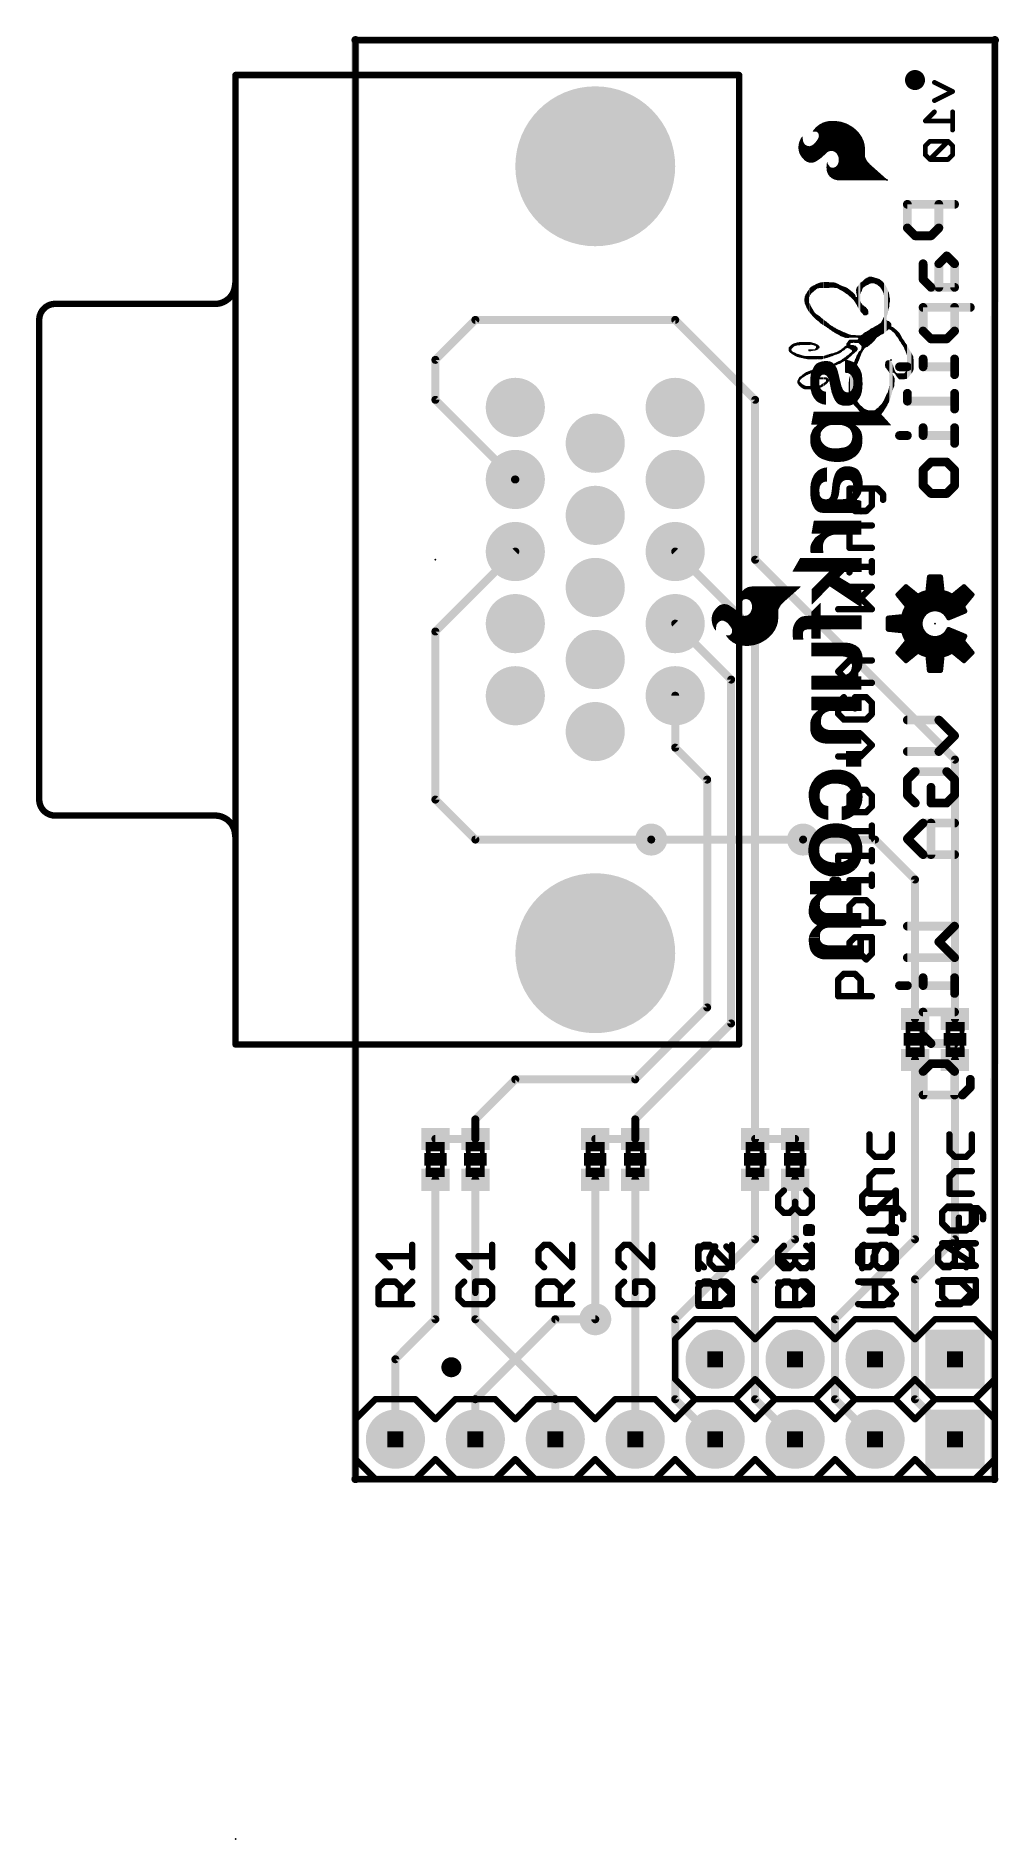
# Model space of a CAD drawing. Extents: x -10.1 to 20.4, y -11.4 to 45.8.
import ezdxf

# ---------------------------------------------------------------- set-up
doc = ezdxf.new("R2010")
doc.units = 0
for name, color, linetype in [('1', 12, 'CONTINUOUS'), ('16', 132, 'CONTINUOUS'), ('17', 110, 'CONTINUOUS'), ('18', 110, 'CONTINUOUS'), ('20', 53, 'CONTINUOUS'), ('21', 41, 'CONTINUOUS'), ('22', 40, 'CONTINUOUS'), ('23', 53, 'CONTINUOUS'), ('24', 53, 'CONTINUOUS'), ('51', 53, 'CONTINUOUS')]:
    doc.layers.add(name, color=color, linetype=linetype)

# ---------------------------------------------------------------- blocks, each defined once
blk = doc.blocks.new('RECT')
blk.add_solid([(-0.5, -0.5), (0.5, -0.5), (-0.5, 0.5), (0.5, 0.5)])
blk = doc.blocks.new('SQUAREP')
blk.add_solid([(-0.5, -0.5), (0.5, -0.5), (-0.5, 0.5), (0.5, 0.5)])
blk = doc.blocks.new('ROUNDP')
at = {"const_width": 0.5}
blk.add_lwpolyline([(0, -0.25, 1), (0, 0.25, 1), (0, -0.25)], format="xyb", dxfattribs=at)
blk = doc.blocks.new('PIE')
at = {"const_width": 0.5}
blk.add_lwpolyline([(0, -0.25, 1), (0, 0.25, 1), (0, -0.25)], format="xyb", dxfattribs=at)
blk = doc.blocks.new('ROUNDV')
at = {"const_width": 0.5}
blk.add_lwpolyline([(0, -0.25, 1), (0, 0.25, 1), (0, -0.25)], format="xyb", dxfattribs=at)

msp = doc.modelspace()

# ---------------------------------------------------------------- linework, layer by layer
at = {"layer": '1'}
for points, const_width in [([(0, 0), (0, 45.72)], 0.2032), ([(0, 45.72), (20.32, 45.72)], 0.2032), ([(20.32, 45.72), (20.32, 0)], 0.2032), ([(3.81, 36.83), (2.54, 35.56)], 0.254), ([(10.16, 36.83), (3.81, 36.83)], 0.254), ([(12.7, 34.29), (10.16, 36.83)], 0.254), ([(2.54, 35.56), (2.54, 34.29)], 0.254), ([(2.54, 34.29), (5.07, 31.76)], 0.254), ([(12.7, 29.21), (12.7, 34.29)], 0.254), ([(5.07, 31.76), (5.08, 31.76)], 0.254), ([(2.54, 26.93), (5.08, 29.47)], 0.254), ([(12.7, 26.93), (10.16, 29.47)], 0.254), ([(19.05, 22.86), (12.7, 29.21)], 0.254), ([(2.54, 21.59), (2.54, 26.93)], 0.254), ([(11.938, 25.402), (10.16, 27.18)], 0.254), ([(12.7, 10.81), (12.7, 26.93)], 0.254), ([(11.938, 14.478), (11.938, 25.402)], 0.254), ([(10.16, 23.241), (10.16, 24.89)], 0.254), ([(11.176, 22.225), (10.16, 23.241)], 0.254), ([(19.05, 14.62), (19.05, 22.86)], 0.254), ([(11.176, 14.986), (11.176, 22.225)], 0.254), ([(3.81, 20.32), (2.54, 21.59)], 0.254), ([(9.398, 20.32), (3.81, 20.32)], 0.254), ([(16.51, 20.32), (14.224, 20.32)], 0.254), ([(17.78, 19.05), (16.51, 20.32)], 0.254), ([(17.78, 14.62), (17.78, 19.05)], 0.254), ([(8.89, 12.7), (11.176, 14.986)], 0.254), ([(8.89, 11.43), (11.938, 14.478)], 0.254), ([(17.78, 7.62), (17.78, 13.32)], 0.254), ([(19.05, 7.62), (19.05, 13.32)], 0.254), ([(3.81, 11.43), (5.08, 12.7)], 0.254), ([(5.08, 12.7), (8.89, 12.7)], 0.254), ([(3.81, 10.81), (3.81, 11.43)], 0.254), ([(8.89, 10.81), (8.89, 11.43)], 0.254), ([(3.81, 10.81), (2.54, 10.81)], 0.254), ([(7.62, 10.81), (8.89, 10.81)], 0.254), ([(13.97, 10.81), (12.7, 10.81)], 0.254), ([(2.54, 5.08), (2.54, 9.51)], 0.254), ([(3.81, 5.08), (3.81, 9.51)], 0.254), ([(7.62, 5.08), (7.62, 9.51)], 0.254), ([(8.89, 9.51), (8.89, 1.27)], 0.254), ([(12.7, 7.62), (12.7, 9.51)], 0.254), ([(13.97, 7.62), (13.97, 9.51)], 0.254), ([(10.16, 5.08), (12.7, 7.62)], 0.254), ([(12.7, 6.35), (13.97, 7.62)], 0.254), ([(15.24, 5.08), (17.78, 7.62)], 0.254), ([(17.78, 6.35), (19.05, 7.62)], 0.254), ([(12.7, 2.54), (12.7, 6.35)], 0.254), ([(17.78, 2.54), (17.78, 6.35)], 0.254), ([(1.27, 3.81), (2.54, 5.08)], 0.254), ([(6.35, 2.54), (3.81, 5.08)], 0.254), ([(10.16, 2.54), (10.16, 5.08)], 0.254), ([(15.24, 2.54), (15.24, 5.08)], 0.254), ([(1.27, 1.27), (1.27, 3.81)], 0.254), ([(6.35, 1.27), (6.35, 2.54)], 0.254), ([(11.43, 1.27), (10.16, 2.54)], 0.254), ([(13.97, 1.27), (12.7, 2.54)], 0.254), ([(16.51, 1.27), (15.24, 2.54)], 0.254), ([(19.05, 1.27), (17.78, 2.54)], 0.254), ([(20.32, 0), (0, 0)], 0.2032)]:
    msp.add_lwpolyline(points, dxfattribs=dict(at, const_width=const_width))
for points, const_width in [([(0.0508, 45.72, 1), (-0.0508, 45.72)], 0.1016), ([(0, 45.7708, 1), (0, 45.6692)], 0.1016), ([(20.3708, 45.72, 1), (20.2692, 45.72)], 0.1016), ([(20.32, 45.6692, 1), (20.32, 45.7708)], 0.1016), ([(3.81, 36.8935, 1), (3.81, 36.7665)], 0.127), ([(3.8549, 36.7851, 1), (3.7651, 36.8749)], 0.127), ([(10.2049, 36.8749, 1), (10.1151, 36.7851)], 0.127), ([(10.16, 36.7665, 1), (10.16, 36.8935)], 0.127), ([(2.6035, 35.56, 1), (2.4765, 35.56)], 0.127), ([(2.4951, 35.6049, 1), (2.5849, 35.5151)], 0.127), ([(2.5849, 34.3349, 1), (2.4951, 34.2451)], 0.127), ([(12.7635, 34.29, 1), (12.6365, 34.29)], 0.127), ([(12.6551, 34.2451, 1), (12.7449, 34.3349)], 0.127), ([(2.4765, 34.29, 1), (2.6035, 34.29)], 0.127), ([(5.07, 31.8235, 1), (5.07, 31.6965)], 0.127), ([(5.0251, 31.7151, 1), (5.1149, 31.8049)], 0.127), ([(5.08, 31.6965, 1), (5.08, 31.8235)], 0.127), ([(5.1249, 29.4251, 1), (5.0351, 29.5149)], 0.127), ([(10.2049, 29.5149, 1), (10.1151, 29.4251)], 0.127), ([(12.7449, 29.2549, 1), (12.6551, 29.1651)], 0.127), ([(12.6365, 29.21, 1), (12.7635, 29.21)], 0.127), ([(2.6035, 26.93, 1), (2.4765, 26.93)], 0.127), ([(2.4951, 26.9749, 1), (2.5849, 26.8851)], 0.127), ([(10.2049, 27.2249, 1), (10.1151, 27.1351)], 0.127), ([(12.7635, 26.93, 1), (12.6365, 26.93)], 0.127), ([(12.6551, 26.8851, 1), (12.7449, 26.9749)], 0.127), ([(12.0015, 25.402, 1), (11.8745, 25.402)], 0.127), ([(11.8931, 25.3571, 1), (11.9829, 25.4469)], 0.127), ([(10.2235, 24.89, 1), (10.0965, 24.89)], 0.127), ([(10.2049, 23.2859, 1), (10.1151, 23.1961)], 0.127), ([(10.0965, 23.241, 1), (10.2235, 23.241)], 0.127), ([(19.1135, 22.86, 1), (18.9865, 22.86)], 0.127), ([(19.0051, 22.8151, 1), (19.0949, 22.9049)], 0.127), ([(11.2395, 22.225, 1), (11.1125, 22.225)], 0.127), ([(11.1311, 22.1801, 1), (11.2209, 22.2699)], 0.127), ([(2.5849, 21.6349, 1), (2.4951, 21.5451)], 0.127), ([(2.4765, 21.59, 1), (2.6035, 21.59)], 0.127), ([(3.81, 20.3835, 1), (3.81, 20.2565)], 0.127), ([(3.7651, 20.2751, 1), (3.8549, 20.3649)], 0.127), ([(9.398, 20.2565, 1), (9.398, 20.3835)], 0.127), ([(14.224, 20.3835, 1), (14.224, 20.2565)], 0.127), ([(16.5549, 20.3649, 1), (16.4651, 20.2751)], 0.127), ([(16.51, 20.2565, 1), (16.51, 20.3835)], 0.127), ([(17.8435, 19.05, 1), (17.7165, 19.05)], 0.127), ([(17.7351, 19.0051, 1), (17.8249, 19.0949)], 0.127), ([(11.1125, 14.986, 1), (11.2395, 14.986)], 0.127), ([(11.2209, 14.9411, 1), (11.1311, 15.0309)], 0.127), ([(11.8745, 14.478, 1), (12.0015, 14.478)], 0.127), ([(11.9829, 14.4331, 1), (11.8931, 14.5229)], 0.127), ([(17.7165, 14.62, 1), (17.8435, 14.62)], 0.127), ([(18.9865, 14.62, 1), (19.1135, 14.62)], 0.127), ([(17.8435, 13.32, 1), (17.7165, 13.32)], 0.127), ([(19.1135, 13.32, 1), (18.9865, 13.32)], 0.127), ([(5.08, 12.7635, 1), (5.08, 12.6365)], 0.127), ([(5.1249, 12.6551, 1), (5.0351, 12.7449)], 0.127), ([(8.8451, 12.7449, 1), (8.9349, 12.6551)], 0.127), ([(8.89, 12.6365, 1), (8.89, 12.7635)], 0.127), ([(3.8735, 11.43, 1), (3.7465, 11.43)], 0.127), ([(3.7651, 11.4749, 1), (3.8549, 11.3851)], 0.127), ([(8.9535, 11.43, 1), (8.8265, 11.43)], 0.127), ([(8.8451, 11.4749, 1), (8.9349, 11.3851)], 0.127), ([(2.54, 10.8735, 1), (2.54, 10.7465)], 0.127), ([(3.81, 10.7465, 1), (3.81, 10.8735)], 0.127), ([(7.62, 10.8735, 1), (7.62, 10.7465)], 0.127), ([(8.89, 10.7465, 1), (8.89, 10.8735)], 0.127), ([(12.7, 10.8735, 1), (12.7, 10.7465)], 0.127), ([(13.97, 10.7465, 1), (13.97, 10.8735)], 0.127), ([(3.7465, 10.81, 1), (3.8735, 10.81)], 0.127), ([(8.8265, 10.81, 1), (8.9535, 10.81)], 0.127), ([(12.6365, 10.81, 1), (12.7635, 10.81)], 0.127), ([(2.6035, 9.51, 1), (2.4765, 9.51)], 0.127), ([(3.8735, 9.51, 1), (3.7465, 9.51)], 0.127), ([(7.6835, 9.51, 1), (7.5565, 9.51)], 0.127), ([(8.9535, 9.51, 1), (8.8265, 9.51)], 0.127), ([(12.7635, 9.51, 1), (12.6365, 9.51)], 0.127), ([(14.0335, 9.51, 1), (13.9065, 9.51)], 0.127), ([(12.6365, 7.62, 1), (12.7635, 7.62)], 0.127), ([(12.7449, 7.5751, 1), (12.6551, 7.6649)], 0.127), ([(13.9065, 7.62, 1), (14.0335, 7.62)], 0.127), ([(14.0149, 7.5751, 1), (13.9251, 7.6649)], 0.127), ([(17.7165, 7.62, 1), (17.8435, 7.62)], 0.127), ([(17.8249, 7.5751, 1), (17.7351, 7.6649)], 0.127), ([(18.9865, 7.62, 1), (19.1135, 7.62)], 0.127), ([(19.0949, 7.5751, 1), (19.0051, 7.6649)], 0.127), ([(12.7635, 6.35, 1), (12.6365, 6.35)], 0.127), ([(12.6551, 6.3949, 1), (12.7449, 6.3051)], 0.127), ([(17.8435, 6.35, 1), (17.7165, 6.35)], 0.127), ([(17.7351, 6.3949, 1), (17.8249, 6.3051)], 0.127), ([(2.5849, 5.0351, 1), (2.4951, 5.1249)], 0.127), ([(3.8549, 5.1249, 1), (3.7651, 5.0351)], 0.127), ([(10.2235, 5.08, 1), (10.0965, 5.08)], 0.127), ([(10.1151, 5.1249, 1), (10.2049, 5.0351)], 0.127), ([(15.3035, 5.08, 1), (15.1765, 5.08)], 0.127), ([(15.1951, 5.1249, 1), (15.2849, 5.0351)], 0.127), ([(2.4765, 5.08, 1), (2.6035, 5.08)], 0.127), ([(3.7465, 5.08, 1), (3.8735, 5.08)], 0.127), ([(7.5565, 5.08, 1), (7.6835, 5.08)], 0.127), ([(1.3335, 3.81, 1), (1.2065, 3.81)], 0.127), ([(1.2251, 3.8549, 1), (1.3149, 3.7651)], 0.127), ([(6.4135, 2.54, 1), (6.2865, 2.54)], 0.127), ([(6.3051, 2.4951, 1), (6.3949, 2.5849)], 0.127), ([(10.2049, 2.5849, 1), (10.1151, 2.4951)], 0.127), ([(10.0965, 2.54, 1), (10.2235, 2.54)], 0.127), ([(12.7449, 2.5849, 1), (12.6551, 2.4951)], 0.127), ([(12.6365, 2.54, 1), (12.7635, 2.54)], 0.127), ([(15.2849, 2.5849, 1), (15.1951, 2.4951)], 0.127), ([(15.1765, 2.54, 1), (15.3035, 2.54)], 0.127), ([(17.8249, 2.5849, 1), (17.7351, 2.4951)], 0.127), ([(17.7165, 2.54, 1), (17.8435, 2.54)], 0.127), ([(1.2065, 1.27, 1), (1.3335, 1.27)], 0.127), ([(6.2865, 1.27, 1), (6.4135, 1.27)], 0.127), ([(8.8265, 1.27, 1), (8.9535, 1.27)], 0.127), ([(11.3851, 1.2251, 1), (11.4749, 1.3149)], 0.127), ([(13.9251, 1.2251, 1), (14.0149, 1.3149)], 0.127), ([(16.4651, 1.2251, 1), (16.5549, 1.3149)], 0.127), ([(19.0051, 1.2251, 1), (19.0949, 1.3149)], 0.127), ([(0, 0.0508, 1), (0, -0.0508)], 0.1016), ([(-0.0508, 0, 1), (0.0508, 0)], 0.1016), ([(20.2692, 0, 1), (20.3708, 0)], 0.1016), ([(20.32, -0.0508, 1), (20.32, 0.0508)], 0.1016)]:
    msp.add_lwpolyline(points, format="xyb", dxfattribs=dict(at, const_width=const_width))
at = {"layer": '16'}
for points, const_width in [([(0, 0), (0, 45.72)], 0.2032), ([(0, 45.72), (20.32, 45.72)], 0.2032), ([(20.32, 45.72), (20.32, 0)], 0.2032), ([(18.3976, 44.3738), (18.9738, 44.0857)], 0.1524), ([(18.9738, 44.0857), (18.3976, 43.7976)], 0.1524), ([(18.3976, 43.4383), (18.1095, 43.1502)], 0.1524), ([(18.1095, 43.1502), (18.9738, 43.1502)], 0.1524), ([(18.9738, 43.4383), (18.9738, 42.8621)], 0.1524), ([(18.2535, 42.5028), (18.1095, 42.3587)], 0.1524), ([(18.1095, 42.3587), (18.1095, 42.0706)], 0.1524), ([(18.8297, 42.5028), (18.2535, 42.5028)], 0.1524), ([(18.8297, 42.5028), (18.2535, 41.9265)], 0.1524), ([(18.9738, 42.3587), (18.8297, 42.5028)], 0.1524), ([(18.9738, 42.0706), (18.9738, 42.3587)], 0.1524), ([(18.1095, 42.0706), (18.2535, 41.9265)], 0.1524), ([(18.2535, 41.9265), (18.8297, 41.9265)], 0.1524), ([(18.8297, 41.9265), (18.9738, 42.0706)], 0.1524), ([(14.224, 20.32), (9.398, 20.32)], 0.254), ([(3.81, 2.54), (6.35, 5.08)], 0.254), ([(6.35, 5.08), (7.62, 5.08)], 0.254), ([(3.81, 1.27), (3.81, 2.54)], 0.254), ([(20.32, 0), (0, 0)], 0.2032)]:
    msp.add_lwpolyline(points, dxfattribs=dict(at, const_width=const_width))
for points, const_width in [([(0.0508, 45.72, 1), (-0.0508, 45.72)], 0.1016), ([(0, 45.7708, 1), (0, 45.6692)], 0.1016), ([(20.3708, 45.72, 1), (20.2692, 45.72)], 0.1016), ([(20.32, 45.6692, 1), (20.32, 45.7708)], 0.1016), ([(18.4146, 44.4079, 1), (18.3805, 44.3397)], 0.0762), ([(18.9908, 44.0516, 1), (18.9568, 44.1198)], 0.0762), ([(18.9568, 44.0516, 1), (18.9908, 44.1198)], 0.0762), ([(18.3805, 43.8317, 1), (18.4146, 43.7635)], 0.0762), ([(18.0825, 43.1771, 1), (18.1364, 43.1232)], 0.0762), ([(18.1095, 43.1883, 1), (18.1095, 43.1121)], 0.0762), ([(18.4245, 43.4113, 1), (18.3706, 43.4652)], 0.0762), ([(19.0119, 43.4383, 1), (18.9357, 43.4383)], 0.0762), ([(18.9738, 43.1121, 1), (18.9738, 43.1883)], 0.0762), ([(18.1476, 42.3587, 1), (18.0714, 42.3587)], 0.0762), ([(18.0825, 42.3856, 1), (18.1364, 42.3318)], 0.0762), ([(18.2535, 42.5409, 1), (18.2535, 42.4647)], 0.0762), ([(18.2805, 42.4758, 1), (18.2266, 42.5297)], 0.0762), ([(18.8567, 42.5297, 1), (18.8028, 42.4758)], 0.0762), ([(18.8567, 42.4758, 1), (18.8028, 42.5297)], 0.0762), ([(18.8297, 42.4647, 1), (18.8297, 42.5409)], 0.0762), ([(18.9357, 42.8621, 1), (19.0119, 42.8621)], 0.0762), ([(19.0119, 42.3587, 1), (18.9357, 42.3587)], 0.0762), ([(18.9469, 42.3318, 1), (19.0007, 42.3856)], 0.0762), ([(18.1364, 42.0975, 1), (18.0825, 42.0437)], 0.0762), ([(18.0714, 42.0706, 1), (18.1476, 42.0706)], 0.0762), ([(18.2535, 41.9646, 1), (18.2535, 41.8884)], 0.0762), ([(18.2266, 41.9535, 1), (18.2805, 41.8996)], 0.0762), ([(18.2266, 41.8996, 1), (18.2805, 41.9535)], 0.0762), ([(18.8028, 41.9535, 1), (18.8567, 41.8996)], 0.0762), ([(18.8297, 41.8884, 1), (18.8297, 41.9646)], 0.0762), ([(18.9357, 42.0706, 1), (19.0119, 42.0706)], 0.0762), ([(19.0007, 42.0437, 1), (18.9469, 42.0975)], 0.0762), ([(9.398, 20.3835, 1), (9.398, 20.2565)], 0.127), ([(14.224, 20.2565, 1), (14.224, 20.3835)], 0.127), ([(6.35, 5.1435, 1), (6.35, 5.0165)], 0.127), ([(6.3949, 5.0351, 1), (6.3051, 5.1249)], 0.127), ([(7.62, 5.0165, 1), (7.62, 5.1435)], 0.127), ([(3.8735, 2.54, 1), (3.7465, 2.54)], 0.127), ([(3.7651, 2.5849, 1), (3.8549, 2.4951)], 0.127), ([(3.7465, 1.27, 1), (3.8735, 1.27)], 0.127), ([(0, 0.0508, 1), (0, -0.0508)], 0.1016), ([(-0.0508, 0, 1), (0.0508, 0)], 0.1016), ([(20.2692, 0, 1), (20.3708, 0)], 0.1016), ([(20.32, -0.0508, 1), (20.32, 0.0508)], 0.1016)]:
    msp.add_lwpolyline(points, format="xyb", dxfattribs=dict(at, const_width=const_width))
at = {"layer": '20', "const_width": 0.254}
for points in [[(20.32, 45.72), (0, 45.72)], [(0, 45.72), (0, 0)], [(20.3, 0), (20.32, 45.72)], [(0, 0), (20.3, 0)]]:
    msp.add_lwpolyline(points, dxfattribs=at)
at = {"layer": '20', "const_width": 0.127}
for points in [[(0, 45.7835, 1), (0, 45.6565)], [(0.0635, 45.72, 1), (-0.0635, 45.72)], [(20.3835, 45.72, 1), (20.2565, 45.72)], [(20.32, 45.6565, 1), (20.32, 45.7835)], [(0, 0.0635, 1), (0, -0.0635)], [(-0.0635, 0, 1), (0.0635, 0)], [(20.2365, 0, 1), (20.3635, 0)], [(20.3, -0.0635, 1), (20.3, 0.0635)]]:
    msp.add_lwpolyline(points, format="xyb", dxfattribs=at)
at = {"layer": '21'}
for points, const_width in [([(12.19, 44.61), (0.16, 44.61)], 0.2032), ([(12.19, 13.81), (12.19, 44.61)], 0.2032), ([(14.7498, 43.0277), (14.6361, 42.9371)], 0.0254), ([(14.6541, 42.9514), (15.7843, 42.9514)], 0.0254), ([(14.6859, 42.9768), (15.7405, 42.9768)], 0.0254), ([(14.7178, 43.0022), (15.6954, 43.0022)], 0.0254), ([(14.7497, 43.0276), (15.6503, 43.0276)], 0.0254), ([(14.8432, 43.0778), (14.7498, 43.0277)], 0.0254), ([(14.7969, 43.053), (15.6004, 43.053)], 0.0254), ([(14.943, 43.1136), (14.8432, 43.0778)], 0.0254), ([(14.8448, 43.0784), (15.5266, 43.0784)], 0.0254), ([(14.9156, 43.1038), (15.4528, 43.1038)], 0.0254), ([(15.047, 43.1343), (14.943, 43.1136)], 0.0254), ([(15.0213, 43.1292), (15.3134, 43.1292)], 0.0254), ([(15.2398, 43.1403), (15.047, 43.1343)], 0.0254), ([(15.4305, 43.1115), (15.2398, 43.1403)], 0.0254), ([(15.6129, 43.0487), (15.4305, 43.1115)], 0.0254), ([(15.781, 42.954), (15.6129, 43.0487)], 0.0254), ([(15.8917, 42.8656), (15.781, 42.954)], 0.0254), ([(14.0953, 42.3989), (14.0868, 42.3088)], 0.0254), ([(14.0948, 42.3926), (14.2794, 42.3926)], 0.0254), ([(14.1173, 42.4866), (14.0953, 42.3989)], 0.0254), ([(14.1001, 42.418), (14.2557, 42.418)], 0.0254), ([(14.1065, 42.4434), (14.2391, 42.4434)], 0.0254), ([(14.1128, 42.4688), (14.2256, 42.4688)], 0.0254), ([(14.1275, 42.5095), (14.1173, 42.4866)], 0.0254), ([(14.1207, 42.4942), (14.2165, 42.4942)], 0.0254), ([(14.1427, 42.5451), (14.1275, 42.5095)], 0.0254), ([(14.1318, 42.5196), (14.2093, 42.5196)], 0.0254), ([(14.1648, 42.5955), (14.1427, 42.5451)], 0.0254), ([(14.1427, 42.545), (14.2051, 42.545)], 0.0254), ([(14.1538, 42.5704), (14.2022, 42.5704)], 0.0254), ([(14.1986, 42.639), (14.1648, 42.5955)], 0.0254), ([(14.165, 42.5958), (14.2011, 42.5958)], 0.0254), ([(14.1848, 42.6212), (14.2011, 42.6212)], 0.0254), ([(14.2011, 42.6415), (14.1986, 42.639)], 0.0254), ([(14.2011, 42.5806), (14.2011, 42.6416)], 0.0254), ([(14.2011, 42.6416), (14.2011, 42.6415)], 0.0254), ([(14.207, 42.5277), (14.2011, 42.5806)], 0.0254), ([(14.2215, 42.4765), (14.207, 42.5277)], 0.0254), ([(14.2485, 42.4257), (14.2215, 42.4765)], 0.0254), ([(14.2877, 42.3837), (14.2485, 42.4257)], 0.0254), ([(14.3366, 42.3534), (14.2877, 42.3837)], 0.0254), ([(14.5567, 42.3927), (14.5092, 42.3634)], 0.0254), ([(14.6361, 42.9371), (14.544, 42.8245)], 0.0254), ([(14.544, 42.8245), (14.6329, 42.8245)], 0.0254), ([(14.5565, 42.3926), (16.1672, 42.3926)], 0.0254), ([(14.5991, 42.429), (14.5567, 42.3927)], 0.0254), ([(14.5647, 42.8498), (15.9066, 42.8498)], 0.0254), ([(14.5855, 42.8752), (15.8796, 42.8752)], 0.0254), ([(14.5862, 42.418), (16.1601, 42.418)], 0.0254), ([(14.6355, 42.4714), (14.5991, 42.429)], 0.0254), ([(14.6063, 42.9006), (15.8478, 42.9006)], 0.0254), ([(14.6114, 42.4434), (16.153, 42.4434)], 0.0254), ([(14.627, 42.926), (15.816, 42.926)], 0.0254), ([(14.6329, 42.8245), (14.6474, 42.8225)], 0.0254), ([(14.6333, 42.4688), (16.1459, 42.4688)], 0.0254), ([(14.6336, 42.8244), (15.9305, 42.8244)], 0.0254), ([(14.7015, 42.5628), (14.6355, 42.4714)], 0.0254), ([(14.6474, 42.8225), (14.6609, 42.8168)], 0.0254), ([(14.652, 42.4942), (16.1388, 42.4942)], 0.0254), ([(14.6609, 42.8168), (14.6976, 42.7872)], 0.0254), ([(14.6703, 42.5196), (16.1317, 42.5196)], 0.0254), ([(14.6829, 42.799), (15.9544, 42.799)], 0.0254), ([(14.6886, 42.545), (16.1202, 42.545)], 0.0254), ([(14.6976, 42.7872), (14.7244, 42.7483)], 0.0254), ([(14.7277, 42.6141), (14.7015, 42.5628)], 0.0254), ([(14.7054, 42.5704), (16.1078, 42.5704)], 0.0254), ([(14.707, 42.7736), (15.9784, 42.7736)], 0.0254), ([(14.7184, 42.5958), (16.0954, 42.5958)], 0.0254), ([(14.7244, 42.7483), (14.732, 42.7279)], 0.0254), ([(14.7244, 42.7482), (15.9989, 42.7482)], 0.0254), ([(14.7381, 42.6707), (14.7277, 42.6141)], 0.0254), ([(14.729, 42.6212), (16.083, 42.6212)], 0.0254), ([(14.732, 42.7279), (14.7381, 42.6707)], 0.0254), ([(14.7325, 42.7228), (16.0169, 42.7228)], 0.0254), ([(14.7337, 42.6466), (16.0707, 42.6466)], 0.0254), ([(14.7353, 42.6974), (16.0348, 42.6974)], 0.0254), ([(14.738, 42.672), (16.0527, 42.672)], 0.0254), ([(15.9889, 42.7624), (15.8917, 42.8656)], 0.0254), ([(16.0706, 42.6467), (15.9889, 42.7624)], 0.0254), ([(16.1306, 42.5237), (16.0706, 42.6467)], 0.0254), ([(16.1674, 42.3918), (16.1306, 42.5237)], 0.0254), ([(16.1798, 42.2555), (16.1674, 42.3918)], 0.0254), ([(14.0868, 42.3088), (14.0934, 42.2219)], 0.0254), ([(14.0875, 42.3164), (16.1743, 42.3164)], 0.0254), ([(14.0882, 42.291), (16.1766, 42.291)], 0.0254), ([(14.0899, 42.3418), (14.375, 42.3418)], 0.0254), ([(14.0901, 42.2656), (16.1789, 42.2656)], 0.0254), ([(14.092, 42.2402), (16.1798, 42.2402)], 0.0254), ([(14.0923, 42.3672), (14.3143, 42.3672)], 0.0254), ([(14.0934, 42.2219), (14.1166, 42.1379)], 0.0254), ([(14.0954, 42.2148), (16.1798, 42.2148)], 0.0254), ([(14.1024, 42.1894), (15.0293, 42.1894)], 0.0254), ([(14.1094, 42.164), (14.9857, 42.164)], 0.0254), ([(14.1164, 42.1386), (14.9559, 42.1386)], 0.0254), ([(14.1166, 42.1379), (14.1554, 42.0599)], 0.0254), ([(14.1289, 42.1132), (14.9287, 42.1132)], 0.0254), ([(14.1415, 42.0878), (14.9017, 42.0878)], 0.0254), ([(14.1542, 42.0624), (14.8748, 42.0624)], 0.0254), ([(14.1554, 42.0599), (14.2114, 41.9822)], 0.0254), ([(14.1719, 42.037), (14.8478, 42.037)], 0.0254), ([(14.1902, 42.0116), (14.8209, 42.0116)], 0.0254), ([(14.2085, 41.9862), (14.7921, 41.9862)], 0.0254), ([(14.2114, 41.9822), (14.2773, 41.9126)], 0.0254), ([(14.2317, 41.9608), (14.7544, 41.9608)], 0.0254), ([(14.2557, 41.9354), (14.7168, 41.9354)], 0.0254), ([(14.2773, 41.9126), (14.3377, 41.8695)], 0.0254), ([(14.2809, 41.91), (14.6791, 41.91)], 0.0254), ([(14.3165, 41.8846), (14.6415, 41.8846)], 0.0254), ([(14.3916, 42.3368), (14.3366, 42.3534)], 0.0254), ([(14.3377, 41.8695), (14.4069, 41.8427)], 0.0254), ([(14.3642, 41.8592), (14.5913, 41.8592)], 0.0254), ([(14.425, 42.3354), (14.3916, 42.3368)], 0.0254), ([(14.4069, 41.8427), (14.4806, 41.8341)], 0.0254), ([(14.4577, 42.3419), (14.425, 42.3354)], 0.0254), ([(14.4572, 42.3418), (16.172, 42.3418)], 0.0254), ([(14.5092, 42.3634), (14.4577, 42.3419)], 0.0254), ([(14.4806, 41.8341), (14.5541, 41.844)], 0.0254), ([(14.5154, 42.3672), (16.1696, 42.3672)], 0.0254), ([(14.5541, 41.844), (14.6228, 41.872)], 0.0254), ([(14.6228, 41.872), (14.7986, 41.9906)], 0.0254), ([(14.7986, 41.9906), (14.953, 42.1361)], 0.0254), ([(14.953, 42.1361), (14.9979, 42.1744)], 0.0254), ([(14.9936, 41.8212), (14.986, 41.7729)], 0.0254), ([(14.9916, 41.8084), (14.9924, 41.8084)], 0.0254), ([(14.9919, 41.8035), (14.9936, 41.8212)], 0.0254), ([(14.9954, 41.7861), (14.9919, 41.8035)], 0.0254), ([(14.9979, 42.1744), (15.0513, 42.1999)], 0.0254), ([(15.0513, 42.1999), (15.1093, 42.2106)], 0.0254), ([(15.1093, 42.2106), (15.1682, 42.206)], 0.0254), ([(15.1682, 42.206), (15.2239, 42.1864)], 0.0254), ([(15.2154, 42.1894), (16.1798, 42.1894)], 0.0254), ([(15.2239, 42.1864), (15.2726, 42.153)], 0.0254), ([(15.2566, 42.164), (16.1798, 42.164)], 0.0254), ([(15.2726, 42.153), (15.3111, 42.1082)], 0.0254), ([(15.285, 42.1386), (16.1798, 42.1386)], 0.0254), ([(15.3068, 42.1132), (16.1798, 42.1132)], 0.0254), ([(15.3111, 42.1082), (15.3415, 42.0518)], 0.0254), ([(15.3221, 42.0878), (16.1798, 42.0878)], 0.0254), ([(15.3358, 42.0624), (16.1798, 42.0624)], 0.0254), ([(15.3415, 42.0518), (15.362, 41.9911)], 0.0254), ([(15.3465, 42.037), (16.1798, 42.037)], 0.0254), ([(15.3684, 41.8538), (15.3468, 41.783)], 0.0254), ([(15.3546, 41.8084), (16.2979, 41.8084)], 0.0254), ([(15.3551, 42.0116), (16.1825, 42.0116)], 0.0254), ([(15.362, 41.9911), (15.3721, 41.9278)], 0.0254), ([(15.3623, 41.8338), (16.2747, 41.8338)], 0.0254), ([(15.3628, 41.9862), (16.1873, 41.9862)], 0.0254), ([(15.3668, 41.9608), (16.1964, 41.9608)], 0.0254), ([(15.3721, 41.9278), (15.3684, 41.8538)], 0.0254), ([(15.3687, 41.8592), (16.2545, 41.8592)], 0.0254), ([(15.37, 41.8846), (16.2394, 41.8846)], 0.0254), ([(15.3709, 41.9354), (16.2092, 41.9354)], 0.0254), ([(15.3712, 41.91), (16.2243, 41.91)], 0.0254), ([(16.1798, 42.0269), (16.1798, 42.2555)], 0.0254), ([(16.1866, 41.9879), (16.1798, 42.0269)], 0.0254), ([(16.2001, 41.9507), (16.1866, 41.9879)], 0.0254), ([(16.2603, 41.8495), (16.2001, 41.9507)], 0.0254), ([(16.3398, 41.7627), (16.2603, 41.8495)], 0.0254), ([(14.986, 41.7729), (14.9787, 41.6789)], 0.0254), ([(14.9787, 41.6789), (14.986, 41.5849)], 0.0254), ([(14.9788, 41.6814), (15.0697, 41.6814)], 0.0254), ([(14.9804, 41.656), (15.1297, 41.656)], 0.0254), ([(14.9808, 41.7068), (15.05, 41.7068)], 0.0254), ([(14.9824, 41.6306), (16.4885, 41.6306)], 0.0254), ([(14.9828, 41.7322), (15.0315, 41.7322)], 0.0254), ([(14.9844, 41.6052), (16.517, 41.6052)], 0.0254), ([(14.9848, 41.7576), (15.0131, 41.7576)], 0.0254), ([(14.986, 41.5849), (15.0044, 41.515)], 0.0254), ([(14.9873, 41.5798), (16.5456, 41.5798)], 0.0254), ([(14.9876, 41.783), (14.997, 41.783)], 0.0254), ([(14.994, 41.5544), (16.5742, 41.5544)], 0.0254), ([(15.0038, 41.7704), (14.9954, 41.7861)], 0.0254), ([(15.0007, 41.529), (16.6028, 41.529)], 0.0254), ([(15.0647, 41.6865), (15.0038, 41.7704)], 0.0254), ([(15.0044, 41.515), (15.0365, 41.4502)], 0.0254), ([(15.0101, 41.5036), (16.6314, 41.5036)], 0.0254), ([(15.0226, 41.4782), (16.66, 41.4782)], 0.0254), ([(15.0352, 41.4528), (16.6885, 41.4528)], 0.0254), ([(15.0365, 41.4502), (15.0809, 41.3932)], 0.0254), ([(15.0542, 41.4274), (16.7171, 41.4274)], 0.0254), ([(15.0781, 41.6727), (15.0647, 41.6865)], 0.0254), ([(15.074, 41.402), (16.7457, 41.402)], 0.0254), ([(15.0952, 41.6637), (15.0781, 41.6727)], 0.0254), ([(15.0809, 41.3932), (15.1359, 41.3462)], 0.0254), ([(15.1397, 41.6538), (15.0952, 41.6637)], 0.0254), ([(15.1003, 41.3766), (16.7743, 41.3766)], 0.0254), ([(15.13, 41.3512), (16.8029, 41.3512)], 0.0254), ([(15.1359, 41.3462), (15.2091, 41.3061)], 0.0254), ([(15.1853, 41.6538), (15.1397, 41.6538)], 0.0254), ([(15.1731, 41.3258), (16.8315, 41.3258)], 0.0254), ([(15.2298, 41.6637), (15.1853, 41.6538)], 0.0254), ([(15.1953, 41.656), (16.4599, 41.656)], 0.0254), ([(15.2091, 41.3061), (15.289, 41.2821)], 0.0254), ([(15.228, 41.3004), (16.86, 41.3004)], 0.0254), ([(15.2733, 41.6859), (15.2298, 41.6637)], 0.0254), ([(15.2644, 41.6814), (16.4313, 41.6814)], 0.0254), ([(15.3086, 41.7196), (15.2733, 41.6859)], 0.0254), ([(15.289, 41.2821), (15.3721, 41.2751)], 0.0254), ([(15.2952, 41.7068), (16.4027, 41.7068)], 0.0254), ([(15.3468, 41.783), (15.3086, 41.7196)], 0.0254), ([(15.3162, 41.7322), (16.3741, 41.7322)], 0.0254), ([(15.3315, 41.7576), (16.3455, 41.7576)], 0.0254), ([(15.3468, 41.783), (16.3212, 41.783)], 0.0254), ([(15.3721, 41.2751), (16.8885, 41.2751)], 0.0254), ([(16.8885, 41.2751), (16.3398, 41.7627)], 0.0254), ([(16.5863, 31.4694), (15.6966, 31.4694)], 0.2032), ([(15.6966, 31.4694), (15.6966, 30.9355)], 0.2032), ([(16.4084, 30.9355), (16.4084, 31.4694)], 0.2032), ([(16.7643, 31.2914), (16.5863, 31.4694)], 0.2032), ([(15.6966, 30.9355), (15.8745, 30.7576)], 0.2032), ([(16.2305, 30.7576), (16.4084, 30.9355)], 0.2032), ([(16.7643, 31.1135), (16.7643, 31.2914)], 0.2032), ([(15.6966, 30.122), (15.8745, 30.3)], 0.2032), ([(15.8745, 30.7576), (16.2305, 30.7576)], 0.2032), ([(15.8745, 30.3), (16.4084, 30.3)], 0.2032), ([(15.6966, 29.5882), (15.6966, 30.122)], 0.2032), ([(16.4084, 29.5882), (15.6966, 29.5882)], 0.2032), ([(16.4084, 28.8086), (16.4084, 29.1645)], 0.2032), ([(15.1627, 28.9865), (15.3407, 28.9865)], 0.2032), ([(15.6966, 28.8086), (15.6966, 28.9865)], 0.2032), ([(15.6966, 28.9865), (16.4084, 28.9865)], 0.2032), ([(16.4084, 28.351), (15.3407, 28.351)], 0.2032), ([(16.0525, 27.9951), (16.4084, 28.351)], 0.2032), ([(16.4084, 27.6392), (16.0525, 27.9951)], 0.2032), ([(15.3407, 27.6392), (16.4084, 27.6392)], 0.2032), ([(15.3407, 25.6563), (15.6966, 26.0122)], 0.2032), ([(15.6966, 26.0122), (16.4084, 26.0122)], 0.2032), ([(15.8745, 25.3004), (15.8745, 26.0122)], 0.2032), ([(15.6966, 25.3004), (15.3407, 25.6563)], 0.2032), ([(16.4084, 25.3004), (15.6966, 25.3004)], 0.2032), ([(15.5186, 24.8428), (15.3407, 24.6649)], 0.2032), ([(15.3407, 24.6649), (15.3407, 24.3089)], 0.2032), ([(16.2305, 24.8428), (15.8745, 24.8428)], 0.2032), ([(15.8745, 24.8428), (15.8745, 24.4869)], 0.2032), ([(16.4084, 24.6649), (16.2305, 24.8428)], 0.2032), ([(16.4084, 24.3089), (16.4084, 24.6649)], 0.2032), ([(15.3407, 24.3089), (15.5186, 24.131)], 0.2032), ([(15.5186, 24.131), (16.2305, 24.131)], 0.2032), ([(16.2305, 24.131), (16.4084, 24.3089)], 0.2032), ([(16.0525, 23.6734), (15.3407, 23.6734)], 0.2032), ([(16.4084, 23.3175), (16.0525, 23.6734)], 0.2032), ([(15.3407, 22.9616), (16.0525, 22.9616)], 0.2032), ([(16.0525, 22.9616), (16.4084, 23.3175)], 0.2032), ([(15.8745, 21.9004), (15.6966, 21.7224)], 0.2032), ([(15.6966, 21.7224), (15.6966, 21.3665)], 0.2032), ([(16.2305, 21.9004), (15.8745, 21.9004)], 0.2032), ([(16.4084, 21.7224), (16.2305, 21.9004)], 0.2032), ([(16.4084, 21.3665), (16.4084, 21.7224)], 0.2032), ([(15.6966, 21.3665), (15.8745, 21.1886)], 0.2032), ([(15.8745, 21.1886), (16.2305, 21.1886)], 0.2032), ([(16.2305, 21.1886), (16.4084, 21.3665)], 0.2032), ([(15.1627, 20.5869), (15.3407, 20.5869)], 0.2032), ([(15.6966, 20.409), (15.6966, 20.5869)], 0.2032), ([(15.6966, 20.5869), (16.4084, 20.5869)], 0.2032), ([(16.4084, 20.409), (16.4084, 20.7649)], 0.2032), ([(16.4084, 19.6294), (16.4084, 19.9853)], 0.2032), ([(15.3407, 19.6294), (15.3407, 19.8073)], 0.2032), ([(15.3407, 19.8073), (16.4084, 19.8073)], 0.2032), ([(15.1627, 19.0277), (15.3407, 19.0277)], 0.2032), ([(15.6966, 18.8498), (15.6966, 19.0277)], 0.2032), ([(15.6966, 19.0277), (16.4084, 19.0277)], 0.2032), ([(16.4084, 18.8498), (16.4084, 19.2057)], 0.2032), ([(15.6966, 18.2142), (15.8745, 18.3922)], 0.2032), ([(15.8745, 18.3922), (16.2305, 18.3922)], 0.2032), ([(16.2305, 18.3922), (16.4084, 18.2142)], 0.2032), ([(15.6966, 17.6804), (15.6966, 18.2142)], 0.2032), ([(16.7643, 17.6804), (15.6966, 17.6804)], 0.2032), ([(16.4084, 18.2142), (16.4084, 17.6804)], 0.2032), ([(15.6966, 17.0449), (15.8745, 17.2228)], 0.2032), ([(15.8745, 17.2228), (16.4084, 17.2228)], 0.2032), ([(16.0525, 16.6889), (16.0525, 17.2228)], 0.2032), ([(16.4084, 17.2228), (16.4084, 16.6889)], 0.2032), ([(15.6966, 16.6889), (15.6966, 17.0449)], 0.2032), ([(16.2305, 16.511), (16.0525, 16.6889)], 0.2032), ([(16.4084, 16.6889), (16.2305, 16.511)], 0.2032), ([(15.3407, 15.8755), (15.5186, 16.0534)], 0.2032), ([(15.5186, 16.0534), (15.8745, 16.0534)], 0.2032), ([(15.8745, 16.0534), (16.0525, 15.8755)], 0.2032), ([(15.3407, 15.3416), (15.3407, 15.8755)], 0.2032), ([(16.0525, 15.8755), (16.0525, 15.3416)], 0.2032), ([(16.4084, 15.3416), (15.3407, 15.3416)], 0.2032), ([(12.19, 13.81), (0.16, 13.81)], 0.2032), ([(16.3316, 10.952), (16.3316, 10.4181)], 0.2032), ([(17.0434, 10.4181), (17.0434, 10.952)], 0.2032), ([(18.8716, 10.952), (18.8716, 10.4181)], 0.2032), ([(19.5834, 10.4181), (19.5834, 10.952)], 0.2032), ([(16.3316, 10.4181), (16.5095, 10.2402)], 0.2032), ([(16.5095, 10.2402), (16.8654, 10.2402)], 0.2032), ([(16.8654, 10.2402), (17.0434, 10.4181)], 0.2032), ([(18.8716, 10.4181), (19.0495, 10.2402)], 0.2032), ([(19.0495, 10.2402), (19.4055, 10.2402)], 0.2032), ([(19.4055, 10.2402), (19.5834, 10.4181)], 0.2032), ([(16.3316, 9.6046), (16.5095, 9.7826)], 0.2032), ([(16.5095, 9.7826), (17.0434, 9.7826)], 0.2032), ([(18.8716, 9.6046), (19.0495, 9.7826)], 0.2032), ([(19.0495, 9.7826), (19.5834, 9.7826)], 0.2032), ([(16.3316, 9.0708), (16.3316, 9.6046)], 0.2032), ([(17.0434, 9.0708), (16.3316, 9.0708)], 0.2032), ([(18.8716, 9.0708), (18.8716, 9.6046)], 0.2032), ([(19.5834, 9.0708), (18.8716, 9.0708)], 0.2032), ([(16.3316, 8.6132), (17.2214, 8.6132)], 0.2032), ([(17.0434, 8.0793), (17.0434, 8.6132)], 0.2032), ([(17.2214, 8.6132), (17.3993, 8.4352)], 0.2032), ([(18.8716, 8.6132), (19.7614, 8.6132)], 0.2032), ([(19.5834, 8.0793), (19.5834, 8.6132)], 0.2032), ([(19.7614, 8.6132), (19.9393, 8.4352)], 0.2032), ([(16.8654, 7.9014), (17.0434, 8.0793)], 0.2032), ([(17.3993, 8.4352), (17.3993, 8.2573)], 0.2032), ([(19.4055, 7.9014), (19.5834, 8.0793)], 0.2032), ([(19.9393, 8.4352), (19.9393, 8.2573)], 0.2032), ([(1.8034, 6.732), (1.8034, 7.4438)], 0.2032), ([(4.3434, 6.732), (4.3434, 7.4438)], 0.2032), ([(5.9936, 7.4438), (5.8157, 7.2659)], 0.2032), ([(6.1716, 7.4438), (5.9936, 7.4438)], 0.2032), ([(6.8834, 6.732), (6.1716, 7.4438)], 0.2032), ([(6.8834, 7.4438), (6.8834, 6.732)], 0.2032), ([(8.5336, 7.4438), (8.3557, 7.2659)], 0.2032), ([(8.7116, 7.4438), (8.5336, 7.4438)], 0.2032), ([(9.4234, 6.732), (8.7116, 7.4438)], 0.2032), ([(9.4234, 7.4438), (9.4234, 6.732)], 0.2032), ([(11.0736, 7.4438), (10.8957, 7.2659)], 0.2032), ([(11.2516, 7.4438), (11.0736, 7.4438)], 0.2032), ([(11.9634, 6.732), (11.2516, 7.4438)], 0.2032), ([(11.9634, 7.4438), (11.9634, 6.732)], 0.2032), ([(14.5034, 6.732), (14.5034, 7.4438)], 0.2032), ([(16.1536, 7.4438), (15.9757, 7.2659)], 0.2032), ([(16.3316, 7.9014), (16.8654, 7.9014)], 0.2032), ([(16.5095, 7.2659), (16.6875, 7.4438)], 0.2032), ([(16.6875, 7.4438), (16.8654, 7.4438)], 0.2032), ([(16.8654, 7.4438), (17.0434, 7.2659)], 0.2032), ([(18.6936, 7.4438), (18.5157, 7.2659)], 0.2032), ([(18.8716, 7.9014), (19.4055, 7.9014)], 0.2032), ([(19.0495, 7.2659), (19.2275, 7.4438)], 0.2032), ([(19.2275, 7.4438), (19.4055, 7.4438)], 0.2032), ([(19.4055, 7.4438), (19.5834, 7.2659)], 0.2032), ([(1.0916, 6.732), (0.7357, 7.0879)], 0.2032), ([(0.7357, 7.0879), (1.8034, 7.0879)], 0.2032), ([(3.6316, 6.732), (3.2757, 7.0879)], 0.2032), ([(3.2757, 7.0879), (4.3434, 7.0879)], 0.2032), ([(5.8157, 7.2659), (5.8157, 6.9099)], 0.2032), ([(5.8157, 6.9099), (5.9936, 6.732)], 0.2032), ([(8.3557, 7.2659), (8.3557, 6.9099)], 0.2032), ([(8.3557, 6.9099), (8.5336, 6.732)], 0.2032), ([(10.8957, 7.2659), (10.8957, 6.9099)], 0.2032), ([(10.8957, 6.9099), (11.0736, 6.732)], 0.2032), ([(13.7916, 6.732), (13.4357, 7.0879)], 0.2032), ([(13.4357, 7.0879), (14.5034, 7.0879)], 0.2032), ([(15.9757, 7.2659), (15.9757, 6.9099)], 0.2032), ([(15.9757, 6.9099), (16.1536, 6.732)], 0.2032), ([(16.3316, 6.732), (16.5095, 6.9099)], 0.2032), ([(16.5095, 6.9099), (16.5095, 7.2659)], 0.2032), ([(17.0434, 6.9099), (16.8654, 6.732)], 0.2032), ([(17.0434, 7.2659), (17.0434, 6.9099)], 0.2032), ([(18.5157, 7.2659), (18.5157, 6.9099)], 0.2032), ([(18.5157, 6.9099), (18.6936, 6.732)], 0.2032), ([(18.8716, 6.732), (19.0495, 6.9099)], 0.2032), ([(19.0495, 6.9099), (19.0495, 7.2659)], 0.2032), ([(19.5834, 6.9099), (19.4055, 6.732)], 0.2032), ([(19.5834, 7.2659), (19.5834, 6.9099)], 0.2032), ([(0.7357, 6.0965), (0.9136, 6.2744)], 0.2032), ([(0.9136, 6.2744), (1.2695, 6.2744)], 0.2032), ([(1.2695, 6.2744), (1.4475, 6.0965)], 0.2032), ([(1.4475, 5.9185), (1.8034, 6.2744)], 0.2032), ([(3.4536, 6.2744), (3.2757, 6.0965)], 0.2032), ([(4.1654, 6.2744), (3.8095, 6.2744)], 0.2032), ([(3.8095, 6.2744), (3.8095, 5.9185)], 0.2032), ([(4.3434, 6.0965), (4.1654, 6.2744)], 0.2032), ([(5.8157, 6.0965), (5.9936, 6.2744)], 0.2032), ([(5.9936, 6.2744), (6.3495, 6.2744)], 0.2032), ([(6.3495, 6.2744), (6.5275, 6.0965)], 0.2032), ([(6.5275, 5.9185), (6.8834, 6.2744)], 0.2032), ([(8.5336, 6.2744), (8.3557, 6.0965)], 0.2032), ([(9.2454, 6.2744), (8.8895, 6.2744)], 0.2032), ([(8.8895, 6.2744), (8.8895, 5.9185)], 0.2032), ([(9.4234, 6.0965), (9.2454, 6.2744)], 0.2032), ([(10.8957, 6.0965), (11.0736, 6.2744)], 0.2032), ([(11.0736, 6.2744), (11.2516, 6.2744)], 0.2032), ([(11.2516, 6.2744), (11.4295, 6.0965)], 0.2032), ([(11.4295, 6.0965), (11.6075, 6.2744)], 0.2032), ([(11.6075, 6.2744), (11.7855, 6.2744)], 0.2032), ([(11.7855, 6.2744), (11.9634, 6.0965)], 0.2032), ([(13.4357, 6.0965), (13.6136, 6.2744)], 0.2032), ([(13.6136, 6.2744), (13.7916, 6.2744)], 0.2032), ([(13.7916, 6.2744), (13.9695, 6.0965)], 0.2032), ([(13.9695, 6.0965), (14.1475, 6.2744)], 0.2032), ([(14.1475, 6.2744), (14.3255, 6.2744)], 0.2032), ([(14.3255, 6.2744), (14.5034, 6.0965)], 0.2032), ([(15.9757, 6.2744), (17.0434, 6.2744)], 0.2032), ([(16.1536, 6.732), (16.3316, 6.732)], 0.2032), ([(16.5095, 5.5626), (16.5095, 6.2744)], 0.2032), ([(19.2275, 6.2744), (18.5157, 6.2744)], 0.2032), ([(18.6936, 6.732), (18.8716, 6.732)], 0.2032), ([(19.5834, 5.9185), (19.2275, 6.2744)], 0.2032), ([(0.7357, 5.5626), (0.7357, 6.0965)], 0.2032), ([(1.4475, 6.0965), (1.4475, 5.5626)], 0.2032), ([(3.2757, 6.0965), (3.2757, 5.7406)], 0.2032), ([(3.2757, 5.7406), (3.4536, 5.5626)], 0.2032), ([(4.1654, 5.5626), (4.3434, 5.7406)], 0.2032), ([(4.3434, 5.7406), (4.3434, 6.0965)], 0.2032), ([(5.8157, 5.5626), (5.8157, 6.0965)], 0.2032), ([(6.5275, 6.0965), (6.5275, 5.5626)], 0.2032), ([(8.3557, 6.0965), (8.3557, 5.7406)], 0.2032), ([(8.3557, 5.7406), (8.5336, 5.5626)], 0.2032), ([(9.2454, 5.5626), (9.4234, 5.7406)], 0.2032), ([(9.4234, 5.7406), (9.4234, 6.0965)], 0.2032), ([(10.8957, 5.5626), (10.8957, 6.0965)], 0.2032), ([(11.4295, 5.5626), (11.4295, 6.0965)], 0.2032), ([(11.9634, 6.0965), (11.9634, 5.5626)], 0.2032), ([(13.4357, 5.5626), (13.4357, 6.0965)], 0.2032), ([(13.9695, 5.5626), (13.9695, 6.0965)], 0.2032), ([(14.5034, 6.0965), (14.5034, 5.5626)], 0.2032), ([(19.2275, 5.5626), (19.5834, 5.9185)], 0.2032), ([(1.8034, 5.5626), (0.7357, 5.5626)], 0.2032), ([(3.4536, 5.5626), (4.1654, 5.5626)], 0.2032), ([(6.8834, 5.5626), (5.8157, 5.5626)], 0.2032), ([(8.5336, 5.5626), (9.2454, 5.5626)], 0.2032), ([(10.16, 4.445), (10.795, 5.08)], 0.2032), ([(10.795, 5.08), (12.065, 5.08)], 0.2032), ([(11.9634, 5.5626), (10.8957, 5.5626)], 0.2032), ([(12.7, 4.445), (12.065, 5.08)], 0.2032), ([(12.7, 4.445), (13.335, 5.08)], 0.2032), ([(13.335, 5.08), (14.605, 5.08)], 0.2032), ([(14.5034, 5.5626), (13.4357, 5.5626)], 0.2032), ([(14.605, 5.08), (15.24, 4.445)], 0.2032), ([(15.24, 4.445), (15.875, 5.08)], 0.2032), ([(15.875, 5.08), (17.145, 5.08)], 0.2032), ([(17.0434, 5.5626), (15.9757, 5.5626)], 0.2032), ([(17.145, 5.08), (17.78, 4.445)], 0.2032), ([(17.78, 4.445), (18.415, 5.08)], 0.2032), ([(18.415, 5.08), (19.685, 5.08)], 0.2032), ([(18.5157, 5.5626), (19.2275, 5.5626)], 0.2032), ([(20.32, 4.445), (19.685, 5.08)], 0.2032), ([(10.16, 3.175), (10.16, 4.445)], 0.2032), ([(20.32, 3.175), (20.32, 4.445)], 0.2032), ([(10.795, 2.54), (10.16, 3.175)], 0.2032), ([(12.065, 2.54), (12.7, 3.175)], 0.2032), ([(13.335, 2.54), (12.7, 3.175)], 0.2032), ([(15.24, 3.175), (14.605, 2.54)], 0.2032), ([(15.875, 2.54), (15.24, 3.175)], 0.2032), ([(17.78, 3.175), (17.145, 2.54)], 0.2032), ([(18.415, 2.54), (17.78, 3.175)], 0.2032), ([(19.685, 2.54), (20.32, 3.175)], 0.2032), ([(0, 1.905), (0.635, 2.54)], 0.2032), ([(0.635, 2.54), (1.905, 2.54)], 0.2032), ([(2.54, 1.905), (1.905, 2.54)], 0.2032), ([(2.54, 1.905), (3.175, 2.54)], 0.2032), ([(3.175, 2.54), (4.445, 2.54)], 0.2032), ([(5.08, 1.905), (4.445, 2.54)], 0.2032), ([(5.08, 1.905), (5.715, 2.54)], 0.2032), ([(5.715, 2.54), (6.985, 2.54)], 0.2032), ([(6.985, 2.54), (7.62, 1.905)], 0.2032), ([(7.62, 1.905), (8.255, 2.54)], 0.2032), ([(8.255, 2.54), (9.525, 2.54)], 0.2032), ([(9.525, 2.54), (10.16, 1.905)], 0.2032), ([(10.16, 1.905), (10.795, 2.54)], 0.2032), ([(12.065, 2.54), (10.795, 2.54)], 0.2032), ([(10.795, 2.54), (12.065, 2.54)], 0.2032), ([(12.7, 1.905), (12.065, 2.54)], 0.2032), ([(12.7, 1.905), (13.335, 2.54)], 0.2032), ([(14.605, 2.54), (13.335, 2.54)], 0.2032), ([(13.335, 2.54), (14.605, 2.54)], 0.2032), ([(14.605, 2.54), (15.24, 1.905)], 0.2032), ([(15.24, 1.905), (15.875, 2.54)], 0.2032), ([(17.145, 2.54), (15.875, 2.54)], 0.2032), ([(15.875, 2.54), (17.145, 2.54)], 0.2032), ([(17.145, 2.54), (17.78, 1.905)], 0.2032), ([(17.78, 1.905), (18.415, 2.54)], 0.2032), ([(19.685, 2.54), (18.415, 2.54)], 0.2032), ([(18.415, 2.54), (19.685, 2.54)], 0.2032), ([(20.32, 1.905), (19.685, 2.54)], 0.2032), ([(0, 0.635), (0, 1.905)], 0.2032), ([(20.32, 0.635), (20.32, 1.905)], 0.2032), ([(0.635, 0), (0, 0.635)], 0.2032), ([(1.905, 0), (2.54, 0.635)], 0.2032), ([(3.175, 0), (2.54, 0.635)], 0.2032), ([(4.445, 0), (5.08, 0.635)], 0.2032), ([(5.715, 0), (5.08, 0.635)], 0.2032), ([(7.62, 0.635), (6.985, 0)], 0.2032), ([(8.255, 0), (7.62, 0.635)], 0.2032), ([(10.16, 0.635), (9.525, 0)], 0.2032), ([(10.795, 0), (10.16, 0.635)], 0.2032), ([(12.065, 0), (12.7, 0.635)], 0.2032), ([(13.335, 0), (12.7, 0.635)], 0.2032), ([(15.24, 0.635), (14.605, 0)], 0.2032), ([(15.875, 0), (15.24, 0.635)], 0.2032), ([(17.78, 0.635), (17.145, 0)], 0.2032), ([(18.415, 0), (17.78, 0.635)], 0.2032), ([(19.685, 0), (20.32, 0.635)], 0.2032), ([(1.905, 0), (0.635, 0)], 0.2032), ([(4.445, 0), (3.175, 0)], 0.2032), ([(6.985, 0), (5.715, 0)], 0.2032), ([(9.525, 0), (8.255, 0)], 0.2032), ([(12.065, 0), (10.795, 0)], 0.2032), ([(14.605, 0), (13.335, 0)], 0.2032), ([(17.145, 0), (15.875, 0)], 0.2032), ([(19.685, 0), (18.415, 0)], 0.2032)]:
    msp.add_lwpolyline(points, dxfattribs=dict(at, const_width=const_width))
for points, const_width in [([(0.16, 44.6608, 1), (0.16, 44.5592)], 0.1016), ([(12.2408, 44.61, 1), (12.1392, 44.61)], 0.1016), ([(12.19, 44.5592, 1), (12.19, 44.6608)], 0.1016), ([(14.6541, 42.9577, 1), (14.6541, 42.9451)], 0.0127), ([(14.6859, 42.9832, 1), (14.6859, 42.9705)], 0.0127), ([(14.7178, 43.0085, 1), (14.7178, 42.9959)], 0.0127), ([(14.7497, 43.0339, 1), (14.7497, 43.0213)], 0.0127), ([(14.7468, 43.0333, 1), (14.7528, 43.0221)], 0.0127), ([(14.7538, 43.0227, 1), (14.7458, 43.0327)], 0.0127), ([(14.7969, 43.0594, 1), (14.7969, 43.0467)], 0.0127), ([(14.8411, 43.0838, 1), (14.8454, 43.0719)], 0.0127), ([(14.8448, 43.0847, 1), (14.8448, 43.0721)], 0.0127), ([(14.8462, 43.0722, 1), (14.8402, 43.0834)], 0.0127), ([(14.9156, 43.1101, 1), (14.9156, 43.0975)], 0.0127), ([(14.9418, 43.1199, 1), (14.9443, 43.1074)], 0.0127), ([(14.9452, 43.1077, 1), (14.9409, 43.1196)], 0.0127), ([(15.0213, 43.1356, 1), (15.0213, 43.1229)], 0.0127), ([(15.0468, 43.1406, 1), (15.0472, 43.128)], 0.0127), ([(15.0482, 43.1281, 1), (15.0458, 43.1405)], 0.0127), ([(15.2408, 43.1466, 1), (15.2389, 43.1341)], 0.0127), ([(15.24, 43.134, 1), (15.2396, 43.1467)], 0.0127), ([(15.3134, 43.1229, 1), (15.3134, 43.1356)], 0.0127), ([(15.4326, 43.1175, 1), (15.4285, 43.1055)], 0.0127), ([(15.4296, 43.1052, 1), (15.4315, 43.1178)], 0.0127), ([(15.4528, 43.0975, 1), (15.4528, 43.1101)], 0.0127), ([(15.5266, 43.0721, 1), (15.5266, 43.0847)], 0.0127), ([(15.6004, 43.0467, 1), (15.6004, 43.0594)], 0.0127), ([(15.616, 43.0542, 1), (15.6098, 43.0431)], 0.0127), ([(15.6109, 43.0427, 1), (15.615, 43.0547)], 0.0127), ([(15.6503, 43.0213, 1), (15.6503, 43.0339)], 0.0127), ([(15.6954, 42.9959, 1), (15.6954, 43.0085)], 0.0127), ([(15.7405, 42.9705, 1), (15.7405, 42.9832)], 0.0127), ([(15.785, 42.959, 1), (15.777, 42.949)], 0.0127), ([(15.7779, 42.9485, 1), (15.7841, 42.9595)], 0.0127), ([(15.7843, 42.9451, 1), (15.7843, 42.9577)], 0.0127), ([(14.0948, 42.3989, 1), (14.0948, 42.3863)], 0.0127), ([(14.1017, 42.3982, 1), (14.089, 42.3995)], 0.0127), ([(14.0892, 42.4004, 1), (14.1015, 42.3973)], 0.0127), ([(14.1001, 42.4243, 1), (14.1001, 42.4117)], 0.0127), ([(14.1065, 42.4498, 1), (14.1065, 42.4371)], 0.0127), ([(14.1128, 42.4751, 1), (14.1128, 42.4625)], 0.0127), ([(14.1115, 42.4892, 1), (14.1231, 42.484)], 0.0127), ([(14.1235, 42.4851, 1), (14.1111, 42.4881)], 0.0127), ([(14.1207, 42.5005, 1), (14.1207, 42.4879)], 0.0127), ([(14.1217, 42.512, 1), (14.1333, 42.507)], 0.0127), ([(14.1333, 42.5069, 1), (14.1217, 42.5121)], 0.0127), ([(14.1318, 42.526, 1), (14.1318, 42.5133)], 0.0127), ([(14.1369, 42.5476, 1), (14.1485, 42.5426)], 0.0127), ([(14.1427, 42.5513, 1), (14.1427, 42.5387)], 0.0127), ([(14.1485, 42.5426, 1), (14.1369, 42.5476)], 0.0127), ([(14.1538, 42.5767, 1), (14.1538, 42.5641)], 0.0127), ([(14.1598, 42.5994, 1), (14.1698, 42.5916)], 0.0127), ([(14.165, 42.6022, 1), (14.165, 42.5895)], 0.0127), ([(14.1706, 42.593, 1), (14.159, 42.5981)], 0.0127), ([(14.1848, 42.6275, 1), (14.1848, 42.6149)], 0.0127), ([(14.1941, 42.6435, 1), (14.2031, 42.6345)], 0.0127), ([(14.2036, 42.6351, 1), (14.1936, 42.6429)], 0.0127), ([(14.2074, 42.5813, 1), (14.1948, 42.5799)], 0.0127), ([(14.2074, 42.6416, 1), (14.1948, 42.6416)], 0.0127), ([(14.2074, 42.6416, 1), (14.1948, 42.6416)], 0.0127), ([(14.1948, 42.6415, 1), (14.2074, 42.6415)], 0.0127), ([(14.1948, 42.5806, 1), (14.2074, 42.5806)], 0.0127), ([(14.2056, 42.637, 1), (14.1966, 42.646)], 0.0127), ([(14.2131, 42.5294, 1), (14.2009, 42.526)], 0.0127), ([(14.2007, 42.527, 1), (14.2133, 42.5284)], 0.0127), ([(14.2011, 42.6149, 1), (14.2011, 42.6275)], 0.0127), ([(14.2011, 42.5895, 1), (14.2011, 42.6022)], 0.0127), ([(14.2022, 42.5641, 1), (14.2022, 42.5767)], 0.0127), ([(14.2051, 42.5387, 1), (14.2051, 42.5513)], 0.0127), ([(14.2093, 42.5133, 1), (14.2093, 42.526)], 0.0127), ([(14.2271, 42.4795, 1), (14.2159, 42.4735)], 0.0127), ([(14.2154, 42.4748, 1), (14.2276, 42.4782)], 0.0127), ([(14.2165, 42.4879, 1), (14.2165, 42.5005)], 0.0127), ([(14.2256, 42.4625, 1), (14.2256, 42.4751)], 0.0127), ([(14.2391, 42.4371, 1), (14.2391, 42.4498)], 0.0127), ([(14.2531, 42.4301, 1), (14.2438, 42.4214)], 0.0127), ([(14.2429, 42.4228, 1), (14.2541, 42.4287)], 0.0127), ([(14.2557, 42.4117, 1), (14.2557, 42.4243)], 0.0127), ([(14.2794, 42.3863, 1), (14.2794, 42.3989)], 0.0127), ([(14.2911, 42.3891, 1), (14.2844, 42.3783)], 0.0127), ([(14.2831, 42.3794, 1), (14.2924, 42.3881)], 0.0127), ([(14.544, 42.8308, 1), (14.544, 42.8182)], 0.0127), ([(14.5391, 42.8285, 1), (14.5489, 42.8205)], 0.0127), ([(14.5565, 42.3989, 1), (14.5565, 42.3863)], 0.0127), ([(14.5526, 42.3975, 1), (14.5608, 42.3879)], 0.0127), ([(14.56, 42.3873, 1), (14.5534, 42.3981)], 0.0127), ([(14.5647, 42.8561, 1), (14.5647, 42.8435)], 0.0127), ([(14.5855, 42.8815, 1), (14.5855, 42.8689)], 0.0127), ([(14.5862, 42.4243, 1), (14.5862, 42.4117)], 0.0127), ([(14.5943, 42.4332, 1), (14.6039, 42.4249)], 0.0127), ([(14.6032, 42.4242, 1), (14.595, 42.4339)], 0.0127), ([(14.6063, 42.907, 1), (14.6063, 42.8943)], 0.0127), ([(14.6114, 42.4498, 1), (14.6114, 42.4371)], 0.0127), ([(14.627, 42.9323, 1), (14.627, 42.9197)], 0.0127), ([(14.6338, 42.8308, 1), (14.632, 42.8182)], 0.0127), ([(14.6333, 42.4751, 1), (14.6333, 42.4625)], 0.0127), ([(14.6336, 42.8308, 1), (14.6336, 42.8181)], 0.0127), ([(14.6304, 42.4751, 1), (14.6406, 42.4677)], 0.0127), ([(14.6321, 42.942, 1), (14.64, 42.9321)], 0.0127), ([(14.6403, 42.4673, 1), (14.6307, 42.4755)], 0.0127), ([(14.641, 42.933, 1), (14.6312, 42.9411)], 0.0127), ([(14.6329, 42.8182, 1), (14.6329, 42.8308)], 0.0127), ([(14.6499, 42.8284, 1), (14.6449, 42.8167)], 0.0127), ([(14.652, 42.5005, 1), (14.652, 42.4879)], 0.0127), ([(14.6466, 42.8162, 1), (14.6483, 42.8288)], 0.0127), ([(14.6649, 42.8217, 1), (14.6569, 42.8119)], 0.0127), ([(14.6584, 42.811, 1), (14.6634, 42.8226)], 0.0127), ([(14.6703, 42.526, 1), (14.6703, 42.5133)], 0.0127), ([(14.6829, 42.8053, 1), (14.6829, 42.7927)], 0.0127), ([(14.6886, 42.5513, 1), (14.6886, 42.5387)], 0.0127), ([(14.7029, 42.7908, 1), (14.6924, 42.7836)], 0.0127), ([(14.6936, 42.7822, 1), (14.7016, 42.7921)], 0.0127), ([(14.6958, 42.5657, 1), (14.7072, 42.5599)], 0.0127), ([(14.7066, 42.5591, 1), (14.6964, 42.5665)], 0.0127), ([(14.7054, 42.5767, 1), (14.7054, 42.5641)], 0.0127), ([(14.707, 42.7799, 1), (14.707, 42.7673)], 0.0127), ([(14.7184, 42.6022, 1), (14.7184, 42.5895)], 0.0127), ([(14.7304, 42.7505, 1), (14.7184, 42.7461)], 0.0127), ([(14.7244, 42.7546, 1), (14.7244, 42.7419)], 0.0127), ([(14.7192, 42.7447, 1), (14.7296, 42.7519)], 0.0127), ([(14.7214, 42.6152, 1), (14.7339, 42.6129)], 0.0127), ([(14.7333, 42.6112, 1), (14.722, 42.617)], 0.0127), ([(14.729, 42.6275, 1), (14.729, 42.6149)], 0.0127), ([(14.7383, 42.7286, 1), (14.7257, 42.7272)], 0.0127), ([(14.726, 42.7257, 1), (14.738, 42.7301)], 0.0127), ([(14.7325, 42.7291, 1), (14.7325, 42.7165)], 0.0127), ([(14.7337, 42.6529, 1), (14.7337, 42.6403)], 0.0127), ([(14.7353, 42.7037, 1), (14.7353, 42.6911)], 0.0127), ([(14.738, 42.6784, 1), (14.738, 42.6657)], 0.0127), ([(14.7318, 42.67, 1), (14.7445, 42.6713)], 0.0127), ([(14.7444, 42.6695, 1), (14.7319, 42.6718)], 0.0127), ([(15.816, 42.9197, 1), (15.816, 42.9323)], 0.0127), ([(15.8478, 42.8943, 1), (15.8478, 42.907)], 0.0127), ([(15.8796, 42.8689, 1), (15.8796, 42.8815)], 0.0127), ([(15.8963, 42.8699, 1), (15.8871, 42.8612)], 0.0127), ([(15.8877, 42.8606, 1), (15.8957, 42.8705)], 0.0127), ([(15.9066, 42.8435, 1), (15.9066, 42.8561)], 0.0127), ([(15.9305, 42.8181, 1), (15.9305, 42.8308)], 0.0127), ([(15.9544, 42.7927, 1), (15.9544, 42.8053)], 0.0127), ([(15.9784, 42.7673, 1), (15.9784, 42.7799)], 0.0127), ([(15.9941, 42.7661, 1), (15.9837, 42.7588)], 0.0127), ([(15.9843, 42.7581, 1), (15.9935, 42.7668)], 0.0127), ([(15.9989, 42.7419, 1), (15.9989, 42.7546)], 0.0127), ([(16.0169, 42.7165, 1), (16.0169, 42.7291)], 0.0127), ([(16.0348, 42.6911, 1), (16.0348, 42.7037)], 0.0127), ([(16.0527, 42.6657, 1), (16.0527, 42.6784)], 0.0127), ([(16.0763, 42.6495, 1), (16.0649, 42.6439)], 0.0127), ([(16.0654, 42.643, 1), (16.0758, 42.6504)], 0.0127), ([(16.0707, 42.6403, 1), (16.0707, 42.6529)], 0.0127), ([(16.083, 42.6149, 1), (16.083, 42.6275)], 0.0127), ([(16.0954, 42.5895, 1), (16.0954, 42.6022)], 0.0127), ([(16.1078, 42.5641, 1), (16.1078, 42.5767)], 0.0127), ([(16.1202, 42.5387, 1), (16.1202, 42.5513)], 0.0127), ([(16.1367, 42.5254, 1), (16.1245, 42.522)], 0.0127), ([(16.1249, 42.5209, 1), (16.1363, 42.5264)], 0.0127), ([(16.1317, 42.5133, 1), (16.1317, 42.526)], 0.0127), ([(16.1388, 42.4879, 1), (16.1388, 42.5005)], 0.0127), ([(16.1459, 42.4625, 1), (16.1459, 42.4751)], 0.0127), ([(16.153, 42.4371, 1), (16.153, 42.4498)], 0.0127), ([(16.1601, 42.4117, 1), (16.1601, 42.4243)], 0.0127), ([(16.1737, 42.3924, 1), (16.1611, 42.3912)], 0.0127), ([(16.1613, 42.3901, 1), (16.1735, 42.3935)], 0.0127), ([(16.1672, 42.3863, 1), (16.1672, 42.3989)], 0.0127), ([(14.0931, 42.3093, 1), (14.0805, 42.3083)], 0.0127), ([(14.0805, 42.3094, 1), (14.0931, 42.3082)], 0.0127), ([(14.0875, 42.3227, 1), (14.0875, 42.3101)], 0.0127), ([(14.0882, 42.2974, 1), (14.0882, 42.2847)], 0.0127), ([(14.0899, 42.3481, 1), (14.0899, 42.3355)], 0.0127), ([(14.0901, 42.2719, 1), (14.0901, 42.2593)], 0.0127), ([(14.092, 42.2465, 1), (14.092, 42.2339)], 0.0127), ([(14.0923, 42.3736, 1), (14.0923, 42.3609)], 0.0127), ([(14.0995, 42.2236, 1), (14.0873, 42.2202)], 0.0127), ([(14.0871, 42.2214, 1), (14.0998, 42.2224)], 0.0127), ([(14.0954, 42.2212, 1), (14.0954, 42.2085)], 0.0127), ([(14.1024, 42.1957, 1), (14.1024, 42.1831)], 0.0127), ([(14.1094, 42.1703, 1), (14.1094, 42.1577)], 0.0127), ([(14.1164, 42.145, 1), (14.1164, 42.1323)], 0.0127), ([(14.1223, 42.1407, 1), (14.1109, 42.1351)], 0.0127), ([(14.1105, 42.1362, 1), (14.1227, 42.1396)], 0.0127), ([(14.1289, 42.1195, 1), (14.1289, 42.1069)], 0.0127), ([(14.1415, 42.0941, 1), (14.1415, 42.0815)], 0.0127), ([(14.1542, 42.0688, 1), (14.1542, 42.0561)], 0.0127), ([(14.1606, 42.0636, 1), (14.1502, 42.0562)], 0.0127), ([(14.1497, 42.0571, 1), (14.1611, 42.0627)], 0.0127), ([(14.1719, 42.0433, 1), (14.1719, 42.0307)], 0.0127), ([(14.1902, 42.0179, 1), (14.1902, 42.0053)], 0.0127), ([(14.2085, 41.9926, 1), (14.2085, 41.9799)], 0.0127), ([(14.2161, 41.9866, 1), (14.2068, 41.9778)], 0.0127), ([(14.2063, 41.9785, 1), (14.2166, 41.9859)], 0.0127), ([(14.2317, 41.9671, 1), (14.2317, 41.9545)], 0.0127), ([(14.2557, 41.9417, 1), (14.2557, 41.9291)], 0.0127), ([(14.281, 41.9178, 1), (14.2736, 41.9074)], 0.0127), ([(14.2727, 41.9082, 1), (14.2819, 41.917)], 0.0127), ([(14.2809, 41.9164, 1), (14.2809, 41.9037)], 0.0127), ([(14.3165, 41.8909, 1), (14.3165, 41.8783)], 0.0127), ([(14.3143, 42.3609, 1), (14.3143, 42.3736)], 0.0127), ([(14.3384, 42.3595, 1), (14.3347, 42.3473)], 0.0127), ([(14.34, 41.8754, 1), (14.3354, 41.8635)], 0.0127), ([(14.3332, 42.348, 1), (14.3399, 42.3588)], 0.0127), ([(14.334, 41.8643, 1), (14.3414, 41.8746)], 0.0127), ([(14.3642, 41.8655, 1), (14.3642, 41.8529)], 0.0127), ([(14.375, 42.3355, 1), (14.375, 42.3481)], 0.0127), ([(14.3919, 42.3431, 1), (14.3913, 42.3305)], 0.0127), ([(14.3898, 42.3307, 1), (14.3934, 42.3429)], 0.0127), ([(14.4076, 41.849, 1), (14.4061, 41.8364)], 0.0127), ([(14.4046, 41.8368, 1), (14.4092, 41.8487)], 0.0127), ([(14.4237, 42.3416, 1), (14.4262, 42.3292)], 0.0127), ([(14.4247, 42.329, 1), (14.4252, 42.3417)], 0.0127), ([(14.4572, 42.3481, 1), (14.4572, 42.3355)], 0.0127), ([(14.4553, 42.3478, 1), (14.4601, 42.336)], 0.0127), ([(14.4589, 42.3357, 1), (14.4565, 42.3481)], 0.0127), ([(14.4797, 41.8404, 1), (14.4814, 41.8278)], 0.0127), ([(14.4798, 41.8278, 1), (14.4813, 41.8404)], 0.0127), ([(14.5059, 42.3688, 1), (14.5125, 42.358)], 0.0127), ([(14.5117, 42.3575, 1), (14.5068, 42.3692)], 0.0127), ([(14.5154, 42.3736, 1), (14.5154, 42.3609)], 0.0127), ([(14.5517, 41.8499, 1), (14.5565, 41.8382)], 0.0127), ([(14.5549, 41.8377, 1), (14.5532, 41.8503)], 0.0127), ([(14.5913, 41.8529, 1), (14.5913, 41.8655)], 0.0127), ([(14.6192, 41.8773, 1), (14.6264, 41.8667)], 0.0127), ([(14.6252, 41.8661, 1), (14.6204, 41.8779)], 0.0127), ([(14.6415, 41.8783, 1), (14.6415, 41.8909)], 0.0127), ([(14.6791, 41.9037, 1), (14.6791, 41.9164)], 0.0127), ([(14.7168, 41.9291, 1), (14.7168, 41.9417)], 0.0127), ([(14.7544, 41.9545, 1), (14.7544, 41.9671)], 0.0127), ([(14.7921, 41.9799, 1), (14.7921, 41.9926)], 0.0127), ([(14.7943, 41.9952, 1), (14.803, 41.986)], 0.0127), ([(14.8022, 41.9854, 1), (14.7951, 41.9959)], 0.0127), ([(14.8209, 42.0053, 1), (14.8209, 42.0179)], 0.0127), ([(14.8478, 42.0307, 1), (14.8478, 42.0433)], 0.0127), ([(14.8748, 42.0561, 1), (14.8748, 42.0688)], 0.0127), ([(14.9017, 42.0815, 1), (14.9017, 42.0941)], 0.0127), ([(14.9287, 42.1069, 1), (14.9287, 42.1195)], 0.0127), ([(14.9489, 42.1409, 1), (14.9571, 42.1313)], 0.0127), ([(14.9574, 42.1315, 1), (14.9486, 42.1407)], 0.0127), ([(14.9559, 42.1323, 1), (14.9559, 42.145)], 0.0127), ([(14.9916, 41.8147, 1), (14.9916, 41.8021)], 0.0127), ([(14.9981, 41.8048, 1), (14.9857, 41.8022)], 0.0127), ([(14.9857, 42.1577, 1), (14.9857, 42.1703)], 0.0127), ([(14.9999, 41.8202, 1), (14.9873, 41.8222)], 0.0127), ([(14.9999, 41.8206, 1), (14.9873, 41.8218)], 0.0127), ([(14.9952, 42.1802, 1), (15.0007, 42.1687)], 0.0127), ([(14.9924, 41.8021, 1), (14.9924, 41.8147)], 0.0127), ([(15.0021, 42.1696, 1), (14.9938, 42.1793)], 0.0127), ([(15.0293, 42.1831, 1), (15.0293, 42.1957)], 0.0127), ([(15.0501, 42.2061, 1), (15.0524, 42.1936)], 0.0127), ([(15.054, 42.1941, 1), (15.0485, 42.2056)], 0.0127), ([(15.1098, 42.217, 1), (15.1088, 42.2043)], 0.0127), ([(15.1105, 42.2044, 1), (15.1082, 42.2169)], 0.0127), ([(15.1703, 42.212, 1), (15.1661, 42.2001)], 0.0127), ([(15.1677, 42.1997, 1), (15.1687, 42.2124)], 0.0127), ([(15.2154, 42.1957, 1), (15.2154, 42.1831)], 0.0127), ([(15.2275, 42.1916, 1), (15.2203, 42.1812)], 0.0127), ([(15.2218, 42.1804, 1), (15.226, 42.1924)], 0.0127), ([(15.2566, 42.1703, 1), (15.2566, 42.1577)], 0.0127), ([(15.2775, 42.1572, 1), (15.2678, 42.1489)], 0.0127), ([(15.2691, 42.1478, 1), (15.2762, 42.1583)], 0.0127), ([(15.285, 42.145, 1), (15.285, 42.1323)], 0.0127), ([(15.3068, 42.1195, 1), (15.3068, 42.1069)], 0.0127), ([(15.3167, 42.1112, 1), (15.3055, 42.1052)], 0.0127), ([(15.3063, 42.1041, 1), (15.3159, 42.1123)], 0.0127), ([(15.3221, 42.0941, 1), (15.3221, 42.0815)], 0.0127), ([(15.3358, 42.0688, 1), (15.3358, 42.0561)], 0.0127), ([(15.3475, 42.0538, 1), (15.3355, 42.0498)], 0.0127), ([(15.3359, 42.0488, 1), (15.3471, 42.0548)], 0.0127), ([(15.3465, 42.0433, 1), (15.3465, 42.0307)], 0.0127), ([(15.3546, 41.8147, 1), (15.3546, 41.8021)], 0.0127), ([(15.3551, 42.0179, 1), (15.3551, 42.0053)], 0.0127), ([(15.3683, 41.9921, 1), (15.3558, 41.9901)], 0.0127), ([(15.3623, 41.8402, 1), (15.3623, 41.8275)], 0.0127), ([(15.356, 41.9891, 1), (15.368, 41.9931)], 0.0127), ([(15.3628, 41.9926, 1), (15.3628, 41.9799)], 0.0127), ([(15.3668, 41.9671, 1), (15.3668, 41.9545)], 0.0127), ([(15.3621, 41.8542, 1), (15.3748, 41.8535)], 0.0127), ([(15.3687, 41.8655, 1), (15.3687, 41.8529)], 0.0127), ([(15.3745, 41.852, 1), (15.3624, 41.8557)], 0.0127), ([(15.37, 41.8909, 1), (15.37, 41.8783)], 0.0127), ([(15.3709, 41.9417, 1), (15.3709, 41.9291)], 0.0127), ([(15.3712, 41.9164, 1), (15.3712, 41.9037)], 0.0127), ([(15.3784, 41.9275, 1), (15.3658, 41.9281)], 0.0127), ([(15.3658, 41.9268, 1), (15.3784, 41.9288)], 0.0127), ([(16.1696, 42.3609, 1), (16.1696, 42.3736)], 0.0127), ([(16.172, 42.3355, 1), (16.172, 42.3481)], 0.0127), ([(16.1862, 42.2555, 1), (16.1734, 42.2555)], 0.0127), ([(16.1734, 42.0269, 1), (16.1862, 42.0269)], 0.0127), ([(16.1735, 42.2549, 1), (16.1861, 42.2561)], 0.0127), ([(16.1861, 42.028, 1), (16.1735, 42.0258)], 0.0127), ([(16.1743, 42.3101, 1), (16.1743, 42.3227)], 0.0127), ([(16.1766, 42.2847, 1), (16.1766, 42.2974)], 0.0127), ([(16.1789, 42.2593, 1), (16.1789, 42.2719)], 0.0127), ([(16.1798, 42.2339, 1), (16.1798, 42.2465)], 0.0127), ([(16.1798, 42.2085, 1), (16.1798, 42.2212)], 0.0127), ([(16.1798, 42.1831, 1), (16.1798, 42.1957)], 0.0127), ([(16.1798, 42.1577, 1), (16.1798, 42.1703)], 0.0127), ([(16.1798, 42.1323, 1), (16.1798, 42.145)], 0.0127), ([(16.1798, 42.1069, 1), (16.1798, 42.1195)], 0.0127), ([(16.1798, 42.0815, 1), (16.1798, 42.0941)], 0.0127), ([(16.1798, 42.0561, 1), (16.1798, 42.0688)], 0.0127), ([(16.1798, 42.0307, 1), (16.1798, 42.0433)], 0.0127), ([(16.1926, 41.9901, 1), (16.1807, 41.9858)], 0.0127), ([(16.1804, 41.9868, 1), (16.1929, 41.989)], 0.0127), ([(16.1825, 42.0053, 1), (16.1825, 42.0179)], 0.0127), ([(16.1873, 41.9799, 1), (16.1873, 41.9926)], 0.0127), ([(16.2056, 41.9539, 1), (16.1946, 41.9475)], 0.0127), ([(16.1941, 41.9485, 1), (16.2061, 41.9529)], 0.0127), ([(16.1964, 41.9545, 1), (16.1964, 41.9671)], 0.0127), ([(16.2092, 41.9291, 1), (16.2092, 41.9417)], 0.0127), ([(16.2243, 41.9037, 1), (16.2243, 41.9164)], 0.0127), ([(16.2394, 41.8783, 1), (16.2394, 41.8909)], 0.0127), ([(16.2649, 41.8538, 1), (16.2556, 41.8452)], 0.0127), ([(16.2545, 41.8529, 1), (16.2545, 41.8655)], 0.0127), ([(16.2548, 41.8463, 1), (16.2657, 41.8527)], 0.0127), ([(16.2747, 41.8275, 1), (16.2747, 41.8402)], 0.0127), ([(16.2979, 41.8021, 1), (16.2979, 41.8147)], 0.0127), ([(14.985, 41.6794, 1), (14.9723, 41.6784)], 0.0127), ([(14.9723, 41.6794, 1), (14.985, 41.6784)], 0.0127), ([(14.9788, 41.6878, 1), (14.9788, 41.6751)], 0.0127), ([(14.9804, 41.6623, 1), (14.9804, 41.6497)], 0.0127), ([(14.9808, 41.7131, 1), (14.9808, 41.7005)], 0.0127), ([(14.9824, 41.6369, 1), (14.9824, 41.6243)], 0.0127), ([(14.9828, 41.7385, 1), (14.9828, 41.7259)], 0.0127), ([(14.9844, 41.6116, 1), (14.9844, 41.5989)], 0.0127), ([(14.9848, 41.764, 1), (14.9848, 41.7513)], 0.0127), ([(14.9923, 41.7724, 1), (14.9797, 41.7734)], 0.0127), ([(14.9797, 41.7739, 1), (14.9923, 41.7719)], 0.0127), ([(14.9921, 41.5865, 1), (14.9799, 41.5833)], 0.0127), ([(14.9797, 41.5844, 1), (14.9923, 41.5854)], 0.0127), ([(14.9873, 41.5861, 1), (14.9873, 41.5735)], 0.0127), ([(14.9876, 41.7893, 1), (14.9876, 41.7767)], 0.0127), ([(14.9856, 41.8041, 1), (14.9982, 41.8029)], 0.0127), ([(14.994, 41.5607, 1), (14.994, 41.5481)], 0.0127), ([(15.001, 41.7891, 1), (14.9898, 41.7831)], 0.0127), ([(14.9892, 41.7848, 1), (15.0016, 41.7873)], 0.0127), ([(15.0007, 41.5354, 1), (15.0007, 41.5227)], 0.0127), ([(14.997, 41.7767, 1), (14.997, 41.7893)], 0.0127), ([(15.0089, 41.7741, 1), (14.9987, 41.7667)], 0.0127), ([(15.0101, 41.5178, 1), (14.9987, 41.5122)], 0.0127), ([(14.9982, 41.7674, 1), (15.0094, 41.7734)], 0.0127), ([(14.9983, 41.5134, 1), (15.0106, 41.5166)], 0.0127), ([(15.0101, 41.5099, 1), (15.0101, 41.4973)], 0.0127), ([(15.0131, 41.7513, 1), (15.0131, 41.764)], 0.0127), ([(15.0226, 41.4845, 1), (15.0226, 41.4719)], 0.0127), ([(15.0352, 41.4592, 1), (15.0352, 41.4465)], 0.0127), ([(15.0415, 41.4541, 1), (15.0315, 41.4463)], 0.0127), ([(15.0308, 41.4474, 1), (15.0422, 41.453)], 0.0127), ([(15.0315, 41.7259, 1), (15.0315, 41.7385)], 0.0127), ([(15.0542, 41.4337, 1), (15.0542, 41.4211)], 0.0127), ([(15.05, 41.7005, 1), (15.05, 41.7131)], 0.0127), ([(15.0692, 41.6909, 1), (15.0602, 41.6821)], 0.0127), ([(15.0596, 41.6828, 1), (15.0698, 41.6902)], 0.0127), ([(15.074, 41.4083, 1), (15.074, 41.3957)], 0.0127), ([(15.0697, 41.6751, 1), (15.0697, 41.6878)], 0.0127), ([(15.0811, 41.6783, 1), (15.0752, 41.6671)], 0.0127), ([(15.0736, 41.6683, 1), (15.0827, 41.6771)], 0.0127), ([(15.085, 41.398, 1), (15.0768, 41.3883)], 0.0127), ([(15.0759, 41.3893, 1), (15.0859, 41.3971)], 0.0127), ([(15.0966, 41.6699, 1), (15.0938, 41.6575)], 0.0127), ([(15.0922, 41.6581, 1), (15.0982, 41.6693)], 0.0127), ([(15.1003, 41.383, 1), (15.1003, 41.3703)], 0.0127), ([(15.13, 41.3575, 1), (15.13, 41.3449)], 0.0127), ([(15.139, 41.3518, 1), (15.1328, 41.3406)], 0.0127), ([(15.1297, 41.6497, 1), (15.1297, 41.6623)], 0.0127), ([(15.1318, 41.3414, 1), (15.14, 41.351)], 0.0127), ([(15.1397, 41.6601, 1), (15.1397, 41.6474)], 0.0127), ([(15.1383, 41.6476, 1), (15.1411, 41.66)], 0.0127), ([(15.1731, 41.3321, 1), (15.1731, 41.3195)], 0.0127), ([(15.1839, 41.66, 1), (15.1867, 41.6476)], 0.0127), ([(15.1853, 41.6474, 1), (15.1853, 41.6601)], 0.0127), ([(15.1953, 41.6623, 1), (15.1953, 41.6497)], 0.0127), ([(15.2109, 41.3122, 1), (15.2072, 41.3)], 0.0127), ([(15.206, 41.3005, 1), (15.2121, 41.3117)], 0.0127), ([(15.228, 41.3068, 1), (15.228, 41.2941)], 0.0127), ([(15.2269, 41.6694, 1), (15.2327, 41.658)], 0.0127), ([(15.2312, 41.6575, 1), (15.2284, 41.6699)], 0.0127), ([(15.2644, 41.6878, 1), (15.2644, 41.6751)], 0.0127), ([(15.2689, 41.6905, 1), (15.2776, 41.6813)], 0.0127), ([(15.2761, 41.6803, 1), (15.2704, 41.6916)], 0.0127), ([(15.2895, 41.2884, 1), (15.2884, 41.2757)], 0.0127), ([(15.2871, 41.276, 1), (15.2908, 41.2881)], 0.0127), ([(15.2952, 41.7131, 1), (15.2952, 41.7005)], 0.0127), ([(15.3032, 41.7229, 1), (15.314, 41.7163)], 0.0127), ([(15.313, 41.715, 1), (15.3042, 41.7242)], 0.0127), ([(15.3162, 41.7385, 1), (15.3162, 41.7259)], 0.0127), ([(15.3315, 41.764, 1), (15.3315, 41.7513)], 0.0127), ([(15.3407, 41.7849, 1), (15.3529, 41.7812)], 0.0127), ([(15.3468, 41.7893, 1), (15.3468, 41.7767)], 0.0127), ([(15.3523, 41.7797, 1), (15.3414, 41.7863)], 0.0127), ([(15.3721, 41.2814, 1), (15.3721, 41.2688)], 0.0127), ([(15.3716, 41.2688, 1), (15.3726, 41.2814)], 0.0127), ([(16.3212, 41.7767, 1), (16.3212, 41.7893)], 0.0127), ([(16.344, 41.7674, 1), (16.3356, 41.758)], 0.0127), ([(16.3351, 41.7584, 1), (16.3445, 41.767)], 0.0127), ([(16.3455, 41.7513, 1), (16.3455, 41.764)], 0.0127), ([(16.3741, 41.7259, 1), (16.3741, 41.7385)], 0.0127), ([(16.4027, 41.7005, 1), (16.4027, 41.7131)], 0.0127), ([(16.4313, 41.6751, 1), (16.4313, 41.6878)], 0.0127), ([(16.4599, 41.6497, 1), (16.4599, 41.6623)], 0.0127), ([(16.4885, 41.6243, 1), (16.4885, 41.6369)], 0.0127), ([(16.517, 41.5989, 1), (16.517, 41.6116)], 0.0127), ([(16.5456, 41.5735, 1), (16.5456, 41.5861)], 0.0127), ([(16.5742, 41.5481, 1), (16.5742, 41.5607)], 0.0127), ([(16.6028, 41.5227, 1), (16.6028, 41.5354)], 0.0127), ([(16.6314, 41.4973, 1), (16.6314, 41.5099)], 0.0127), ([(16.66, 41.4719, 1), (16.66, 41.4845)], 0.0127), ([(16.6885, 41.4465, 1), (16.6885, 41.4592)], 0.0127), ([(16.7171, 41.4211, 1), (16.7171, 41.4337)], 0.0127), ([(16.7457, 41.3957, 1), (16.7457, 41.4083)], 0.0127), ([(16.7743, 41.3703, 1), (16.7743, 41.383)], 0.0127), ([(16.8029, 41.3449, 1), (16.8029, 41.3575)], 0.0127), ([(16.8315, 41.3195, 1), (16.8315, 41.3321)], 0.0127), ([(16.86, 41.2941, 1), (16.86, 41.3068)], 0.0127), ([(16.8843, 41.2704, 1), (16.8927, 41.2798)], 0.0127), ([(16.8885, 41.2688, 1), (16.8885, 41.2814)], 0.0127), ([(15.6966, 31.5202, 1), (15.6966, 31.4186)], 0.1016), ([(15.7474, 31.4694, 1), (15.6458, 31.4694)], 0.1016), ([(16.4592, 31.4694, 1), (16.3576, 31.4694)], 0.1016), ([(16.6223, 31.5053, 1), (16.5504, 31.4335)], 0.1016), ([(16.5863, 31.4186, 1), (16.5863, 31.5202)], 0.1016), ([(15.7325, 30.9714, 1), (15.6607, 30.8996)], 0.1016), ([(15.6458, 30.9355, 1), (15.7474, 30.9355)], 0.1016), ([(16.3576, 30.9355, 1), (16.4592, 30.9355)], 0.1016), ([(16.4443, 30.8996, 1), (16.3725, 30.9714)], 0.1016), ([(16.8151, 31.2914, 1), (16.7135, 31.2914)], 0.1016), ([(16.7135, 31.1135, 1), (16.8151, 31.1135)], 0.1016), ([(16.7284, 31.2555, 1), (16.8002, 31.3274)], 0.1016), ([(15.8745, 30.8084, 1), (15.8745, 30.7068)], 0.1016), ([(15.8745, 30.3508, 1), (15.8745, 30.2492)], 0.1016), ([(15.8386, 30.7217, 1), (15.9105, 30.7935)], 0.1016), ([(15.9105, 30.2641, 1), (15.8386, 30.3359)], 0.1016), ([(16.1945, 30.7935, 1), (16.2664, 30.7217)], 0.1016), ([(16.2305, 30.7068, 1), (16.2305, 30.8084)], 0.1016), ([(16.4084, 30.2492, 1), (16.4084, 30.3508)], 0.1016), ([(15.7474, 30.122, 1), (15.6458, 30.122)], 0.1016), ([(15.6607, 30.158, 1), (15.7325, 30.0861)], 0.1016), ([(15.6966, 29.639, 1), (15.6966, 29.5374)], 0.1016), ([(15.6458, 29.5882, 1), (15.7474, 29.5882)], 0.1016), ([(16.4592, 29.1645, 1), (16.3576, 29.1645)], 0.1016), ([(16.4084, 29.5374, 1), (16.4084, 29.639)], 0.1016), ([(15.1627, 29.0373, 1), (15.1627, 28.9357)], 0.1016), ([(15.3407, 28.9357, 1), (15.3407, 29.0373)], 0.1016), ([(15.7474, 28.9865, 1), (15.6458, 28.9865)], 0.1016), ([(15.6966, 29.0373, 1), (15.6966, 28.9357)], 0.1016), ([(15.6458, 28.8086, 1), (15.7474, 28.8086)], 0.1016), ([(16.3576, 28.8086, 1), (16.4592, 28.8086)], 0.1016), ([(16.4084, 28.9357, 1), (16.4084, 29.0373)], 0.1016), ([(15.3407, 28.4018, 1), (15.3407, 28.3002)], 0.1016), ([(16.0884, 28.031, 1), (16.0166, 27.9592)], 0.1016), ([(16.0166, 28.031, 1), (16.0884, 27.9592)], 0.1016), ([(16.4443, 28.3151, 1), (16.3725, 28.3869)], 0.1016), ([(16.4084, 28.3002, 1), (16.4084, 28.4018)], 0.1016), ([(15.3407, 27.69, 1), (15.3407, 27.5884)], 0.1016), ([(16.3725, 27.6033, 1), (16.4443, 27.6751)], 0.1016), ([(16.4084, 27.5884, 1), (16.4084, 27.69)], 0.1016), ([(15.6966, 26.063, 1), (15.6966, 25.9614)], 0.1016), ([(15.7325, 25.9763, 1), (15.6607, 26.0481)], 0.1016), ([(15.9253, 26.0122, 1), (15.8237, 26.0122)], 0.1016), ([(16.4084, 25.9614, 1), (16.4084, 26.063)], 0.1016), ([(15.3766, 25.6922, 1), (15.3048, 25.6204)], 0.1016), ([(15.3048, 25.6922, 1), (15.3766, 25.6204)], 0.1016), ([(15.6966, 25.3512, 1), (15.6966, 25.2496)], 0.1016), ([(15.6607, 25.2645, 1), (15.7325, 25.3363)], 0.1016), ([(15.8237, 25.3004, 1), (15.9253, 25.3004)], 0.1016), ([(16.4084, 25.2496, 1), (16.4084, 25.3512)], 0.1016), ([(15.3915, 24.6649, 1), (15.2899, 24.6649)], 0.1016), ([(15.3048, 24.7008, 1), (15.3766, 24.6289)], 0.1016), ([(15.5546, 24.8069, 1), (15.4827, 24.8787)], 0.1016), ([(15.8745, 24.8936, 1), (15.8745, 24.792)], 0.1016), ([(15.9253, 24.8428, 1), (15.8237, 24.8428)], 0.1016), ([(16.2664, 24.8787, 1), (16.1945, 24.8069)], 0.1016), ([(16.2305, 24.792, 1), (16.2305, 24.8936)], 0.1016), ([(16.4592, 24.6649, 1), (16.3576, 24.6649)], 0.1016), ([(16.3725, 24.6289, 1), (16.4443, 24.7008)], 0.1016), ([(15.3766, 24.3449, 1), (15.3048, 24.273)], 0.1016), ([(15.2899, 24.3089, 1), (15.3915, 24.3089)], 0.1016), ([(15.5186, 24.1818, 1), (15.5186, 24.0802)], 0.1016), ([(15.4827, 24.0951, 1), (15.5546, 24.1669)], 0.1016), ([(15.8237, 24.4869, 1), (15.9253, 24.4869)], 0.1016), ([(16.1945, 24.1669, 1), (16.2664, 24.0951)], 0.1016), ([(16.2305, 24.0802, 1), (16.2305, 24.1818)], 0.1016), ([(16.3576, 24.3089, 1), (16.4592, 24.3089)], 0.1016), ([(16.4443, 24.273, 1), (16.3725, 24.3449)], 0.1016), ([(15.3407, 23.7242, 1), (15.3407, 23.6226)], 0.1016), ([(16.0884, 23.7093, 1), (16.0166, 23.6375)], 0.1016), ([(16.0525, 23.6226, 1), (16.0525, 23.7242)], 0.1016), ([(15.3407, 23.0124, 1), (15.3407, 22.9108)], 0.1016), ([(16.0166, 22.9975, 1), (16.0884, 22.9257)], 0.1016), ([(16.0525, 22.9108, 1), (16.0525, 23.0124)], 0.1016), ([(16.4443, 23.2816, 1), (16.3725, 23.3534)], 0.1016), ([(16.3725, 23.2816, 1), (16.4443, 23.3534)], 0.1016), ([(15.7474, 21.7224, 1), (15.6458, 21.7224)], 0.1016), ([(15.6607, 21.7584, 1), (15.7325, 21.6865)], 0.1016), ([(15.8745, 21.9512, 1), (15.8745, 21.8496)], 0.1016), ([(15.9105, 21.8645, 1), (15.8386, 21.9363)], 0.1016), ([(16.2664, 21.9363, 1), (16.1945, 21.8645)], 0.1016), ([(16.2305, 21.8496, 1), (16.2305, 21.9512)], 0.1016), ([(16.4592, 21.7224, 1), (16.3576, 21.7224)], 0.1016), ([(16.3725, 21.6865, 1), (16.4443, 21.7584)], 0.1016), ([(15.7325, 21.4025, 1), (15.6607, 21.3306)], 0.1016), ([(15.6458, 21.3665, 1), (15.7474, 21.3665)], 0.1016), ([(15.8745, 21.2394, 1), (15.8745, 21.1378)], 0.1016), ([(15.8386, 21.1527, 1), (15.9105, 21.2245)], 0.1016), ([(16.1945, 21.2245, 1), (16.2664, 21.1527)], 0.1016), ([(16.2305, 21.1378, 1), (16.2305, 21.2394)], 0.1016), ([(16.3576, 21.3665, 1), (16.4592, 21.3665)], 0.1016), ([(16.4443, 21.3306, 1), (16.3725, 21.4025)], 0.1016), ([(15.1627, 20.6377, 1), (15.1627, 20.5361)], 0.1016), ([(15.3407, 20.5361, 1), (15.3407, 20.6377)], 0.1016), ([(15.7474, 20.5869, 1), (15.6458, 20.5869)], 0.1016), ([(15.6966, 20.6377, 1), (15.6966, 20.5361)], 0.1016), ([(16.4592, 20.7649, 1), (16.3576, 20.7649)], 0.1016), ([(16.4084, 20.5361, 1), (16.4084, 20.6377)], 0.1016), ([(15.6458, 20.409, 1), (15.7474, 20.409)], 0.1016), ([(16.3576, 20.409, 1), (16.4592, 20.409)], 0.1016), ([(16.4592, 19.9853, 1), (16.3576, 19.9853)], 0.1016), ([(15.3915, 19.8073, 1), (15.2899, 19.8073)], 0.1016), ([(15.3407, 19.8581, 1), (15.3407, 19.7565)], 0.1016), ([(15.2899, 19.6294, 1), (15.3915, 19.6294)], 0.1016), ([(16.3576, 19.6294, 1), (16.4592, 19.6294)], 0.1016), ([(16.4084, 19.7565, 1), (16.4084, 19.8581)], 0.1016), ([(15.1627, 19.0785, 1), (15.1627, 18.9769)], 0.1016), ([(15.3407, 18.9769, 1), (15.3407, 19.0785)], 0.1016), ([(15.7474, 19.0277, 1), (15.6458, 19.0277)], 0.1016), ([(15.6966, 19.0785, 1), (15.6966, 18.9769)], 0.1016), ([(16.4592, 19.2057, 1), (16.3576, 19.2057)], 0.1016), ([(16.4084, 18.9769, 1), (16.4084, 19.0785)], 0.1016), ([(15.6458, 18.8498, 1), (15.7474, 18.8498)], 0.1016), ([(15.8745, 18.443, 1), (15.8745, 18.3414)], 0.1016), ([(15.9105, 18.3563, 1), (15.8386, 18.4281)], 0.1016), ([(16.2664, 18.4281, 1), (16.1945, 18.3563)], 0.1016), ([(16.2305, 18.3414, 1), (16.2305, 18.443)], 0.1016), ([(16.3576, 18.8498, 1), (16.4592, 18.8498)], 0.1016), ([(15.7474, 18.2142, 1), (15.6458, 18.2142)], 0.1016), ([(15.6607, 18.2502, 1), (15.7325, 18.1783)], 0.1016), ([(15.6966, 17.7312, 1), (15.6966, 17.6296)], 0.1016), ([(16.4592, 18.2142, 1), (16.3576, 18.2142)], 0.1016), ([(16.3725, 18.1783, 1), (16.4443, 18.2502)], 0.1016), ([(16.7643, 17.6296, 1), (16.7643, 17.7312)], 0.1016), ([(15.6458, 17.6804, 1), (15.7474, 17.6804)], 0.1016), ([(15.8745, 17.2736, 1), (15.8745, 17.172)], 0.1016), ([(15.9105, 17.1869, 1), (15.8386, 17.2587)], 0.1016), ([(16.1033, 17.2228, 1), (16.0017, 17.2228)], 0.1016), ([(16.3576, 17.6804, 1), (16.4592, 17.6804)], 0.1016), ([(16.4592, 17.2228, 1), (16.3576, 17.2228)], 0.1016), ([(16.4084, 17.172, 1), (16.4084, 17.2736)], 0.1016), ([(15.7474, 17.0449, 1), (15.6458, 17.0449)], 0.1016), ([(15.6607, 17.0808, 1), (15.7325, 17.0089)], 0.1016), ([(15.6458, 16.6889, 1), (15.7474, 16.6889)], 0.1016), ([(16.0884, 16.7249, 1), (16.0166, 16.653)], 0.1016), ([(16.0017, 16.6889, 1), (16.1033, 16.6889)], 0.1016), ([(16.3576, 16.6889, 1), (16.4592, 16.6889)], 0.1016), ([(16.4443, 16.653, 1), (16.3725, 16.7249)], 0.1016), ([(15.5186, 16.1042, 1), (15.5186, 16.0026)], 0.1016), ([(15.5546, 16.0175, 1), (15.4827, 16.0893)], 0.1016), ([(15.9105, 16.0893, 1), (15.8386, 16.0175)], 0.1016), ([(15.8745, 16.0026, 1), (15.8745, 16.1042)], 0.1016), ([(16.1945, 16.5469, 1), (16.2664, 16.4751)], 0.1016), ([(16.1945, 16.4751, 1), (16.2664, 16.5469)], 0.1016), ([(15.3915, 15.8755, 1), (15.2899, 15.8755)], 0.1016), ([(15.3048, 15.9114, 1), (15.3766, 15.8395)], 0.1016), ([(16.1033, 15.8755, 1), (16.0017, 15.8755)], 0.1016), ([(16.0166, 15.8395, 1), (16.0884, 15.9114)], 0.1016), ([(15.3407, 15.3924, 1), (15.3407, 15.2908)], 0.1016), ([(15.2899, 15.3416, 1), (15.3915, 15.3416)], 0.1016), ([(16.0017, 15.3416, 1), (16.1033, 15.3416)], 0.1016), ([(16.4084, 15.2908, 1), (16.4084, 15.3924)], 0.1016), ([(0.16, 13.8608, 1), (0.16, 13.7592)], 0.1016), ([(12.1392, 13.81, 1), (12.2408, 13.81)], 0.1016), ([(12.19, 13.7592, 1), (12.19, 13.8608)], 0.1016), ([(16.3824, 10.952, 1), (16.2808, 10.952)], 0.1016), ([(17.0942, 10.952, 1), (16.9926, 10.952)], 0.1016), ([(18.9224, 10.952, 1), (18.8208, 10.952)], 0.1016), ([(19.6342, 10.952, 1), (19.5326, 10.952)], 0.1016), ([(16.3675, 10.4541, 1), (16.2957, 10.3822)], 0.1016), ([(16.2808, 10.4181, 1), (16.3824, 10.4181)], 0.1016), ([(16.5095, 10.291, 1), (16.5095, 10.1894)], 0.1016), ([(16.4736, 10.2043, 1), (16.5455, 10.2761)], 0.1016), ([(16.8295, 10.2761, 1), (16.9014, 10.2043)], 0.1016), ([(16.8654, 10.1894, 1), (16.8654, 10.291)], 0.1016), ([(16.9926, 10.4181, 1), (17.0942, 10.4181)], 0.1016), ([(17.0793, 10.3822, 1), (17.0075, 10.4541)], 0.1016), ([(18.9075, 10.4541, 1), (18.8357, 10.3822)], 0.1016), ([(18.8208, 10.4181, 1), (18.9224, 10.4181)], 0.1016), ([(19.0495, 10.291, 1), (19.0495, 10.1894)], 0.1016), ([(19.0136, 10.2043, 1), (19.0855, 10.2761)], 0.1016), ([(19.3695, 10.2761, 1), (19.4414, 10.2043)], 0.1016), ([(19.4055, 10.1894, 1), (19.4055, 10.291)], 0.1016), ([(19.5326, 10.4181, 1), (19.6342, 10.4181)], 0.1016), ([(19.6193, 10.3822, 1), (19.5475, 10.4541)], 0.1016), ([(16.5095, 9.8334, 1), (16.5095, 9.7318)], 0.1016), ([(16.5455, 9.7467, 1), (16.4736, 9.8185)], 0.1016), ([(17.0434, 9.7318, 1), (17.0434, 9.8334)], 0.1016), ([(19.0495, 9.8334, 1), (19.0495, 9.7318)], 0.1016), ([(19.0855, 9.7467, 1), (19.0136, 9.8185)], 0.1016), ([(19.5834, 9.7318, 1), (19.5834, 9.8334)], 0.1016), ([(16.3824, 9.6046, 1), (16.2808, 9.6046)], 0.1016), ([(16.2957, 9.6406, 1), (16.3675, 9.5687)], 0.1016), ([(16.3316, 9.1216, 1), (16.3316, 9.02)], 0.1016), ([(17.0434, 9.02, 1), (17.0434, 9.1216)], 0.1016), ([(18.9224, 9.6046, 1), (18.8208, 9.6046)], 0.1016), ([(18.8357, 9.6406, 1), (18.9075, 9.5687)], 0.1016), ([(18.8716, 9.1216, 1), (18.8716, 9.02)], 0.1016), ([(19.5834, 9.02, 1), (19.5834, 9.1216)], 0.1016), ([(16.2808, 9.0708, 1), (16.3824, 9.0708)], 0.1016), ([(16.3316, 8.664, 1), (16.3316, 8.5624)], 0.1016), ([(17.0942, 8.6132, 1), (16.9926, 8.6132)], 0.1016), ([(17.2573, 8.6491, 1), (17.1854, 8.5773)], 0.1016), ([(17.2214, 8.5624, 1), (17.2214, 8.664)], 0.1016), ([(18.8208, 9.0708, 1), (18.9224, 9.0708)], 0.1016), ([(18.8716, 8.664, 1), (18.8716, 8.5624)], 0.1016), ([(19.6342, 8.6132, 1), (19.5326, 8.6132)], 0.1016), ([(19.7973, 8.6491, 1), (19.7254, 8.5773)], 0.1016), ([(19.7614, 8.5624, 1), (19.7614, 8.664)], 0.1016), ([(16.9926, 8.0793, 1), (17.0942, 8.0793)], 0.1016), ([(17.0793, 8.0434, 1), (17.0075, 8.1153)], 0.1016), ([(17.4501, 8.4352, 1), (17.3485, 8.4352)], 0.1016), ([(17.3485, 8.2573, 1), (17.4501, 8.2573)], 0.1016), ([(17.3634, 8.3993, 1), (17.4352, 8.4712)], 0.1016), ([(19.5326, 8.0793, 1), (19.6342, 8.0793)], 0.1016), ([(19.6193, 8.0434, 1), (19.5475, 8.1153)], 0.1016), ([(19.9901, 8.4352, 1), (19.8885, 8.4352)], 0.1016), ([(19.8885, 8.2573, 1), (19.9901, 8.2573)], 0.1016), ([(19.9034, 8.3993, 1), (19.9752, 8.4712)], 0.1016), ([(1.8542, 7.4438, 1), (1.7526, 7.4438)], 0.1016), ([(4.3942, 7.4438, 1), (4.2926, 7.4438)], 0.1016), ([(5.9936, 7.4946, 1), (5.9936, 7.393)], 0.1016), ([(6.0296, 7.4079, 1), (5.9577, 7.4797)], 0.1016), ([(6.2075, 7.4797, 1), (6.1357, 7.4079)], 0.1016), ([(6.1716, 7.393, 1), (6.1716, 7.4946)], 0.1016), ([(6.9342, 7.4438, 1), (6.8326, 7.4438)], 0.1016), ([(8.5336, 7.4946, 1), (8.5336, 7.393)], 0.1016), ([(8.5696, 7.4079, 1), (8.4977, 7.4797)], 0.1016), ([(8.7475, 7.4797, 1), (8.6757, 7.4079)], 0.1016), ([(8.7116, 7.393, 1), (8.7116, 7.4946)], 0.1016), ([(9.4742, 7.4438, 1), (9.3726, 7.4438)], 0.1016), ([(11.0736, 7.4946, 1), (11.0736, 7.393)], 0.1016), ([(11.1096, 7.4079, 1), (11.0377, 7.4797)], 0.1016), ([(11.2875, 7.4797, 1), (11.2157, 7.4079)], 0.1016), ([(11.2516, 7.393, 1), (11.2516, 7.4946)], 0.1016), ([(12.0142, 7.4438, 1), (11.9126, 7.4438)], 0.1016), ([(14.5542, 7.4438, 1), (14.4526, 7.4438)], 0.1016), ([(16.1896, 7.4079, 1), (16.1177, 7.4797)], 0.1016), ([(16.3316, 7.9522, 1), (16.3316, 7.8506)], 0.1016), ([(16.6875, 7.4946, 1), (16.6875, 7.393)], 0.1016), ([(16.7234, 7.4079, 1), (16.6516, 7.4797)], 0.1016), ([(16.8295, 7.9373, 1), (16.9014, 7.8655)], 0.1016), ([(16.9014, 7.4797, 1), (16.8295, 7.4079)], 0.1016), ([(16.8654, 7.8506, 1), (16.8654, 7.9522)], 0.1016), ([(16.8654, 7.393, 1), (16.8654, 7.4946)], 0.1016), ([(18.7296, 7.4079, 1), (18.6577, 7.4797)], 0.1016), ([(18.8716, 7.9522, 1), (18.8716, 7.8506)], 0.1016), ([(19.2275, 7.4946, 1), (19.2275, 7.393)], 0.1016), ([(19.2634, 7.4079, 1), (19.1916, 7.4797)], 0.1016), ([(19.3695, 7.9373, 1), (19.4414, 7.8655)], 0.1016), ([(19.4414, 7.4797, 1), (19.3695, 7.4079)], 0.1016), ([(19.4055, 7.8506, 1), (19.4055, 7.9522)], 0.1016), ([(19.4055, 7.393, 1), (19.4055, 7.4946)], 0.1016), ([(0.7716, 7.1238, 1), (0.6998, 7.052)], 0.1016), ([(0.7357, 7.1387, 1), (0.7357, 7.0371)], 0.1016), ([(1.8034, 7.0371, 1), (1.8034, 7.1387)], 0.1016), ([(3.3116, 7.1238, 1), (3.2398, 7.052)], 0.1016), ([(3.2757, 7.1387, 1), (3.2757, 7.0371)], 0.1016), ([(4.3434, 7.0371, 1), (4.3434, 7.1387)], 0.1016), ([(5.8665, 7.2659, 1), (5.7649, 7.2659)], 0.1016), ([(5.7798, 7.3018, 1), (5.8516, 7.2299)], 0.1016), ([(5.8516, 6.9459, 1), (5.7798, 6.874)], 0.1016), ([(5.7649, 6.9099, 1), (5.8665, 6.9099)], 0.1016), ([(8.4065, 7.2659, 1), (8.3049, 7.2659)], 0.1016), ([(8.3198, 7.3018, 1), (8.3916, 7.2299)], 0.1016), ([(8.3916, 6.9459, 1), (8.3198, 6.874)], 0.1016), ([(8.3049, 6.9099, 1), (8.4065, 6.9099)], 0.1016), ([(10.9465, 7.2659, 1), (10.8449, 7.2659)], 0.1016), ([(10.8598, 7.3018, 1), (10.9316, 7.2299)], 0.1016), ([(10.9316, 6.9459, 1), (10.8598, 6.874)], 0.1016), ([(10.8449, 6.9099, 1), (10.9465, 6.9099)], 0.1016), ([(13.4716, 7.1238, 1), (13.3998, 7.052)], 0.1016), ([(13.4357, 7.1387, 1), (13.4357, 7.0371)], 0.1016), ([(14.5034, 7.0371, 1), (14.5034, 7.1387)], 0.1016), ([(16.0265, 7.2659, 1), (15.9249, 7.2659)], 0.1016), ([(15.9398, 7.3018, 1), (16.0116, 7.2299)], 0.1016), ([(16.0116, 6.9459, 1), (15.9398, 6.874)], 0.1016), ([(15.9249, 6.9099, 1), (16.0265, 6.9099)], 0.1016), ([(16.5603, 7.2659, 1), (16.4587, 7.2659)], 0.1016), ([(16.4736, 7.3018, 1), (16.5455, 7.2299)], 0.1016), ([(16.4587, 6.9099, 1), (16.5603, 6.9099)], 0.1016), ([(16.5455, 6.874, 1), (16.4736, 6.9459)], 0.1016), ([(17.0942, 7.2659, 1), (16.9926, 7.2659)], 0.1016), ([(16.9926, 6.9099, 1), (17.0942, 6.9099)], 0.1016), ([(17.0075, 7.2299, 1), (17.0793, 7.3018)], 0.1016), ([(17.0793, 6.874, 1), (17.0075, 6.9459)], 0.1016), ([(18.5665, 7.2659, 1), (18.4649, 7.2659)], 0.1016), ([(18.4798, 7.3018, 1), (18.5516, 7.2299)], 0.1016), ([(18.5516, 6.9459, 1), (18.4798, 6.874)], 0.1016), ([(18.4649, 6.9099, 1), (18.5665, 6.9099)], 0.1016), ([(19.1003, 7.2659, 1), (18.9987, 7.2659)], 0.1016), ([(19.0136, 7.3018, 1), (19.0855, 7.2299)], 0.1016), ([(18.9987, 6.9099, 1), (19.1003, 6.9099)], 0.1016), ([(19.0855, 6.874, 1), (19.0136, 6.9459)], 0.1016), ([(19.6342, 7.2659, 1), (19.5326, 7.2659)], 0.1016), ([(19.5326, 6.9099, 1), (19.6342, 6.9099)], 0.1016), ([(19.5475, 7.2299, 1), (19.6193, 7.3018)], 0.1016), ([(19.6193, 6.874, 1), (19.5475, 6.9459)], 0.1016), ([(0.9136, 6.3252, 1), (0.9136, 6.2236)], 0.1016), ([(0.9496, 6.2385, 1), (0.8777, 6.3103)], 0.1016), ([(1.0557, 6.6961, 1), (1.1275, 6.7679)], 0.1016), ([(1.3055, 6.3103, 1), (1.2336, 6.2385)], 0.1016), ([(1.2695, 6.2236, 1), (1.2695, 6.3252)], 0.1016), ([(1.7526, 6.732, 1), (1.8542, 6.732)], 0.1016), ([(1.8393, 6.2385, 1), (1.7675, 6.3103)], 0.1016), ([(3.4896, 6.2385, 1), (3.4177, 6.3103)], 0.1016), ([(3.5957, 6.6961, 1), (3.6675, 6.7679)], 0.1016), ([(3.8095, 6.3252, 1), (3.8095, 6.2236)], 0.1016), ([(3.8603, 6.2744, 1), (3.7587, 6.2744)], 0.1016), ([(4.2014, 6.3103, 1), (4.1295, 6.2385)], 0.1016), ([(4.1654, 6.2236, 1), (4.1654, 6.3252)], 0.1016), ([(4.2926, 6.732, 1), (4.3942, 6.732)], 0.1016), ([(5.9936, 6.3252, 1), (5.9936, 6.2236)], 0.1016), ([(5.9577, 6.6961, 1), (6.0296, 6.7679)], 0.1016), ([(6.0296, 6.2385, 1), (5.9577, 6.3103)], 0.1016), ([(6.3855, 6.3103, 1), (6.3136, 6.2385)], 0.1016), ([(6.3495, 6.2236, 1), (6.3495, 6.3252)], 0.1016), ([(6.8326, 6.732, 1), (6.9342, 6.732)], 0.1016), ([(6.8475, 6.6961, 1), (6.9193, 6.7679)], 0.1016), ([(6.9193, 6.2385, 1), (6.8475, 6.3103)], 0.1016), ([(8.4977, 6.6961, 1), (8.5696, 6.7679)], 0.1016), ([(8.5696, 6.2385, 1), (8.4977, 6.3103)], 0.1016), ([(8.8895, 6.3252, 1), (8.8895, 6.2236)], 0.1016), ([(8.9403, 6.2744, 1), (8.8387, 6.2744)], 0.1016), ([(9.2814, 6.3103, 1), (9.2095, 6.2385)], 0.1016), ([(9.2454, 6.2236, 1), (9.2454, 6.3252)], 0.1016), ([(9.3726, 6.732, 1), (9.4742, 6.732)], 0.1016), ([(9.3875, 6.6961, 1), (9.4593, 6.7679)], 0.1016), ([(11.0736, 6.3252, 1), (11.0736, 6.2236)], 0.1016), ([(11.0377, 6.6961, 1), (11.1096, 6.7679)], 0.1016), ([(11.1096, 6.2385, 1), (11.0377, 6.3103)], 0.1016), ([(11.2875, 6.3103, 1), (11.2157, 6.2385)], 0.1016), ([(11.2516, 6.2236, 1), (11.2516, 6.3252)], 0.1016), ([(11.6075, 6.3252, 1), (11.6075, 6.2236)], 0.1016), ([(11.6434, 6.2385, 1), (11.5716, 6.3103)], 0.1016), ([(11.8214, 6.3103, 1), (11.7495, 6.2385)], 0.1016), ([(11.7855, 6.2236, 1), (11.7855, 6.3252)], 0.1016), ([(11.9126, 6.732, 1), (12.0142, 6.732)], 0.1016), ([(11.9275, 6.6961, 1), (11.9993, 6.7679)], 0.1016), ([(13.6136, 6.3252, 1), (13.6136, 6.2236)], 0.1016), ([(13.6496, 6.2385, 1), (13.5777, 6.3103)], 0.1016), ([(13.8275, 6.3103, 1), (13.7557, 6.2385)], 0.1016), ([(13.7557, 6.6961, 1), (13.8275, 6.7679)], 0.1016), ([(13.7916, 6.2236, 1), (13.7916, 6.3252)], 0.1016), ([(14.1475, 6.3252, 1), (14.1475, 6.2236)], 0.1016), ([(14.1834, 6.2385, 1), (14.1116, 6.3103)], 0.1016), ([(14.3614, 6.3103, 1), (14.2895, 6.2385)], 0.1016), ([(14.3255, 6.2236, 1), (14.3255, 6.3252)], 0.1016), ([(14.4526, 6.732, 1), (14.5542, 6.732)], 0.1016), ([(15.9757, 6.3252, 1), (15.9757, 6.2236)], 0.1016), ([(16.1536, 6.7828, 1), (16.1536, 6.6812)], 0.1016), ([(16.1177, 6.6961, 1), (16.1896, 6.7679)], 0.1016), ([(16.2957, 6.7679, 1), (16.3675, 6.6961)], 0.1016), ([(16.3316, 6.6812, 1), (16.3316, 6.7828)], 0.1016), ([(16.5603, 6.2744, 1), (16.4587, 6.2744)], 0.1016), ([(16.8295, 6.7679, 1), (16.9014, 6.6961)], 0.1016), ([(17.0434, 6.2236, 1), (17.0434, 6.3252)], 0.1016), ([(18.5157, 6.3252, 1), (18.5157, 6.2236)], 0.1016), ([(18.6936, 6.7828, 1), (18.6936, 6.6812)], 0.1016), ([(18.6577, 6.6961, 1), (18.7296, 6.7679)], 0.1016), ([(18.8357, 6.7679, 1), (18.9075, 6.6961)], 0.1016), ([(18.8716, 6.6812, 1), (18.8716, 6.7828)], 0.1016), ([(19.2634, 6.3103, 1), (19.1916, 6.2385)], 0.1016), ([(19.2275, 6.2236, 1), (19.2275, 6.3252)], 0.1016), ([(19.3695, 6.7679, 1), (19.4414, 6.6961)], 0.1016), ([(0.7865, 6.0965, 1), (0.6849, 6.0965)], 0.1016), ([(0.6998, 6.1324, 1), (0.7716, 6.0605)], 0.1016), ([(1.4983, 6.0965, 1), (1.3967, 6.0965)], 0.1016), ([(1.4116, 5.9544, 1), (1.4834, 5.8826)], 0.1016), ([(1.4116, 6.0605, 1), (1.4834, 6.1324)], 0.1016), ([(3.3265, 6.0965, 1), (3.2249, 6.0965)], 0.1016), ([(3.2398, 6.1324, 1), (3.3116, 6.0605)], 0.1016), ([(3.3116, 5.7765, 1), (3.2398, 5.7046)], 0.1016), ([(3.2249, 5.7406, 1), (3.3265, 5.7406)], 0.1016), ([(3.7587, 5.9185, 1), (3.8603, 5.9185)], 0.1016), ([(4.3942, 6.0965, 1), (4.2926, 6.0965)], 0.1016), ([(4.2926, 5.7406, 1), (4.3942, 5.7406)], 0.1016), ([(4.3075, 6.0605, 1), (4.3793, 6.1324)], 0.1016), ([(4.3793, 5.7046, 1), (4.3075, 5.7765)], 0.1016), ([(5.8665, 6.0965, 1), (5.7649, 6.0965)], 0.1016), ([(5.7798, 6.1324, 1), (5.8516, 6.0605)], 0.1016), ([(6.5783, 6.0965, 1), (6.4767, 6.0965)], 0.1016), ([(6.4916, 5.9544, 1), (6.5634, 5.8826)], 0.1016), ([(6.4916, 6.0605, 1), (6.5634, 6.1324)], 0.1016), ([(8.4065, 6.0965, 1), (8.3049, 6.0965)], 0.1016), ([(8.3198, 6.1324, 1), (8.3916, 6.0605)], 0.1016), ([(8.3916, 5.7765, 1), (8.3198, 5.7046)], 0.1016), ([(8.3049, 5.7406, 1), (8.4065, 5.7406)], 0.1016), ([(8.8387, 5.9185, 1), (8.9403, 5.9185)], 0.1016), ([(9.4742, 6.0965, 1), (9.3726, 6.0965)], 0.1016), ([(9.3726, 5.7406, 1), (9.4742, 5.7406)], 0.1016), ([(9.3875, 6.0605, 1), (9.4593, 6.1324)], 0.1016), ([(9.4593, 5.7046, 1), (9.3875, 5.7765)], 0.1016), ([(10.9465, 6.0965, 1), (10.8449, 6.0965)], 0.1016), ([(10.8598, 6.1324, 1), (10.9316, 6.0605)], 0.1016), ([(11.4803, 6.0965, 1), (11.3787, 6.0965)], 0.1016), ([(11.3936, 6.1324, 1), (11.4655, 6.0605)], 0.1016), ([(11.3936, 6.0605, 1), (11.4655, 6.1324)], 0.1016), ([(12.0142, 6.0965, 1), (11.9126, 6.0965)], 0.1016), ([(11.9275, 6.0605, 1), (11.9993, 6.1324)], 0.1016), ([(13.4865, 6.0965, 1), (13.3849, 6.0965)], 0.1016), ([(13.3998, 6.1324, 1), (13.4716, 6.0605)], 0.1016), ([(14.0203, 6.0965, 1), (13.9187, 6.0965)], 0.1016), ([(13.9336, 6.1324, 1), (14.0055, 6.0605)], 0.1016), ([(13.9336, 6.0605, 1), (14.0055, 6.1324)], 0.1016), ([(14.5542, 6.0965, 1), (14.4526, 6.0965)], 0.1016), ([(14.4675, 6.0605, 1), (14.5393, 6.1324)], 0.1016), ([(19.6193, 5.8826, 1), (19.5475, 5.9544)], 0.1016), ([(19.5475, 5.8826, 1), (19.6193, 5.9544)], 0.1016), ([(0.7357, 5.6134, 1), (0.7357, 5.5118)], 0.1016), ([(0.6849, 5.5626, 1), (0.7865, 5.5626)], 0.1016), ([(1.3967, 5.5626, 1), (1.4983, 5.5626)], 0.1016), ([(1.8034, 5.5118, 1), (1.8034, 5.6134)], 0.1016), ([(3.4536, 5.6134, 1), (3.4536, 5.5118)], 0.1016), ([(3.4177, 5.5267, 1), (3.4896, 5.5985)], 0.1016), ([(4.1295, 5.5985, 1), (4.2014, 5.5267)], 0.1016), ([(4.1654, 5.5118, 1), (4.1654, 5.6134)], 0.1016), ([(5.8157, 5.6134, 1), (5.8157, 5.5118)], 0.1016), ([(5.7649, 5.5626, 1), (5.8665, 5.5626)], 0.1016), ([(6.4767, 5.5626, 1), (6.5783, 5.5626)], 0.1016), ([(6.8834, 5.5118, 1), (6.8834, 5.6134)], 0.1016), ([(8.5336, 5.6134, 1), (8.5336, 5.5118)], 0.1016), ([(8.4977, 5.5267, 1), (8.5696, 5.5985)], 0.1016), ([(9.2095, 5.5985, 1), (9.2814, 5.5267)], 0.1016), ([(9.2454, 5.5118, 1), (9.2454, 5.6134)], 0.1016), ([(10.795, 5.1308, 1), (10.795, 5.0292)], 0.1016), ([(10.8309, 5.0441, 1), (10.7591, 5.1159)], 0.1016), ([(10.8957, 5.6134, 1), (10.8957, 5.5118)], 0.1016), ([(10.8449, 5.5626, 1), (10.9465, 5.5626)], 0.1016), ([(11.3787, 5.5626, 1), (11.4803, 5.5626)], 0.1016), ([(11.9126, 5.5626, 1), (12.0142, 5.5626)], 0.1016), ([(11.9634, 5.5118, 1), (11.9634, 5.6134)], 0.1016), ([(12.1009, 5.1159, 1), (12.0291, 5.0441)], 0.1016), ([(12.065, 5.0292, 1), (12.065, 5.1308)], 0.1016), ([(13.335, 5.1308, 1), (13.335, 5.0292)], 0.1016), ([(13.3709, 5.0441, 1), (13.2991, 5.1159)], 0.1016), ([(13.4357, 5.6134, 1), (13.4357, 5.5118)], 0.1016), ([(13.3849, 5.5626, 1), (13.4865, 5.5626)], 0.1016), ([(13.9187, 5.5626, 1), (14.0203, 5.5626)], 0.1016), ([(14.4526, 5.5626, 1), (14.5542, 5.5626)], 0.1016), ([(14.5034, 5.5118, 1), (14.5034, 5.6134)], 0.1016), ([(14.6409, 5.1159, 1), (14.5691, 5.0441)], 0.1016), ([(14.605, 5.0292, 1), (14.605, 5.1308)], 0.1016), ([(15.875, 5.1308, 1), (15.875, 5.0292)], 0.1016), ([(15.9109, 5.0441, 1), (15.8391, 5.1159)], 0.1016), ([(15.9757, 5.6134, 1), (15.9757, 5.5118)], 0.1016), ([(16.4587, 5.5626, 1), (16.5603, 5.5626)], 0.1016), ([(17.0434, 5.5118, 1), (17.0434, 5.6134)], 0.1016), ([(17.1809, 5.1159, 1), (17.1091, 5.0441)], 0.1016), ([(17.145, 5.0292, 1), (17.145, 5.1308)], 0.1016), ([(18.415, 5.1308, 1), (18.415, 5.0292)], 0.1016), ([(18.4509, 5.0441, 1), (18.3791, 5.1159)], 0.1016), ([(18.5157, 5.6134, 1), (18.5157, 5.5118)], 0.1016), ([(19.1916, 5.5985, 1), (19.2634, 5.5267)], 0.1016), ([(19.2275, 5.5118, 1), (19.2275, 5.6134)], 0.1016), ([(19.7209, 5.1159, 1), (19.6491, 5.0441)], 0.1016), ([(19.685, 5.0292, 1), (19.685, 5.1308)], 0.1016), ([(10.2108, 4.445, 1), (10.1092, 4.445)], 0.1016), ([(10.1241, 4.4809, 1), (10.1959, 4.4091)], 0.1016), ([(12.6641, 4.4809, 1), (12.7359, 4.4091)], 0.1016), ([(12.6641, 4.4091, 1), (12.7359, 4.4809)], 0.1016), ([(15.2041, 4.4809, 1), (15.2759, 4.4091)], 0.1016), ([(15.2041, 4.4091, 1), (15.2759, 4.4809)], 0.1016), ([(17.7441, 4.4809, 1), (17.8159, 4.4091)], 0.1016), ([(17.7441, 4.4091, 1), (17.8159, 4.4809)], 0.1016), ([(20.3708, 4.445, 1), (20.2692, 4.445)], 0.1016), ([(20.2841, 4.4091, 1), (20.3559, 4.4809)], 0.1016), ([(10.1959, 3.2109, 1), (10.1241, 3.1391)], 0.1016), ([(10.1092, 3.175, 1), (10.2108, 3.175)], 0.1016), ([(12.7359, 3.2109, 1), (12.6641, 3.1391)], 0.1016), ([(12.7359, 3.1391, 1), (12.6641, 3.2109)], 0.1016), ([(15.2759, 3.2109, 1), (15.2041, 3.1391)], 0.1016), ([(15.2759, 3.1391, 1), (15.2041, 3.2109)], 0.1016), ([(17.8159, 3.2109, 1), (17.7441, 3.1391)], 0.1016), ([(17.8159, 3.1391, 1), (17.7441, 3.2109)], 0.1016), ([(20.2692, 3.175, 1), (20.3708, 3.175)], 0.1016), ([(20.3559, 3.1391, 1), (20.2841, 3.2109)], 0.1016), ([(0.635, 2.5908, 1), (0.635, 2.4892)], 0.1016), ([(0.6709, 2.5041, 1), (0.5991, 2.5759)], 0.1016), ([(1.9409, 2.5759, 1), (1.8691, 2.5041)], 0.1016), ([(1.905, 2.4892, 1), (1.905, 2.5908)], 0.1016), ([(3.175, 2.5908, 1), (3.175, 2.4892)], 0.1016), ([(3.2109, 2.5041, 1), (3.1391, 2.5759)], 0.1016), ([(4.4809, 2.5759, 1), (4.4091, 2.5041)], 0.1016), ([(4.445, 2.4892, 1), (4.445, 2.5908)], 0.1016), ([(5.715, 2.5908, 1), (5.715, 2.4892)], 0.1016), ([(5.7509, 2.5041, 1), (5.6791, 2.5759)], 0.1016), ([(7.0209, 2.5759, 1), (6.9491, 2.5041)], 0.1016), ([(6.985, 2.4892, 1), (6.985, 2.5908)], 0.1016), ([(8.255, 2.5908, 1), (8.255, 2.4892)], 0.1016), ([(8.2909, 2.5041, 1), (8.2191, 2.5759)], 0.1016), ([(9.5609, 2.5759, 1), (9.4891, 2.5041)], 0.1016), ([(9.525, 2.4892, 1), (9.525, 2.5908)], 0.1016), ([(10.795, 2.5908, 1), (10.795, 2.4892)], 0.1016), ([(10.795, 2.5908, 1), (10.795, 2.4892)], 0.1016), ([(10.8309, 2.5041, 1), (10.7591, 2.5759)], 0.1016), ([(10.7591, 2.5041, 1), (10.8309, 2.5759)], 0.1016), ([(12.1009, 2.5759, 1), (12.0291, 2.5041)], 0.1016), ([(12.0291, 2.5759, 1), (12.1009, 2.5041)], 0.1016), ([(12.065, 2.4892, 1), (12.065, 2.5908)], 0.1016), ([(12.065, 2.4892, 1), (12.065, 2.5908)], 0.1016), ([(13.335, 2.5908, 1), (13.335, 2.4892)], 0.1016), ([(13.335, 2.5908, 1), (13.335, 2.4892)], 0.1016), ([(13.3709, 2.5041, 1), (13.2991, 2.5759)], 0.1016), ([(13.2991, 2.5041, 1), (13.3709, 2.5759)], 0.1016), ([(14.6409, 2.5759, 1), (14.5691, 2.5041)], 0.1016), ([(14.5691, 2.5759, 1), (14.6409, 2.5041)], 0.1016), ([(14.605, 2.4892, 1), (14.605, 2.5908)], 0.1016), ([(14.605, 2.4892, 1), (14.605, 2.5908)], 0.1016), ([(15.875, 2.5908, 1), (15.875, 2.4892)], 0.1016), ([(15.875, 2.5908, 1), (15.875, 2.4892)], 0.1016), ([(15.9109, 2.5041, 1), (15.8391, 2.5759)], 0.1016), ([(15.8391, 2.5041, 1), (15.9109, 2.5759)], 0.1016), ([(17.1809, 2.5759, 1), (17.1091, 2.5041)], 0.1016), ([(17.1091, 2.5759, 1), (17.1809, 2.5041)], 0.1016), ([(17.145, 2.4892, 1), (17.145, 2.5908)], 0.1016), ([(17.145, 2.4892, 1), (17.145, 2.5908)], 0.1016), ([(18.415, 2.5908, 1), (18.415, 2.4892)], 0.1016), ([(18.415, 2.5908, 1), (18.415, 2.4892)], 0.1016), ([(18.4509, 2.5041, 1), (18.3791, 2.5759)], 0.1016), ([(18.3791, 2.5041, 1), (18.4509, 2.5759)], 0.1016), ([(19.7209, 2.5759, 1), (19.6491, 2.5041)], 0.1016), ([(19.6491, 2.5759, 1), (19.7209, 2.5041)], 0.1016), ([(19.685, 2.4892, 1), (19.685, 2.5908)], 0.1016), ([(19.685, 2.4892, 1), (19.685, 2.5908)], 0.1016), ([(0.0508, 1.905, 1), (-0.0508, 1.905)], 0.1016), ([(-0.0359, 1.9409, 1), (0.0359, 1.8691)], 0.1016), ([(2.5041, 1.9409, 1), (2.5759, 1.8691)], 0.1016), ([(2.5041, 1.8691, 1), (2.5759, 1.9409)], 0.1016), ([(5.0441, 1.9409, 1), (5.1159, 1.8691)], 0.1016), ([(5.0441, 1.8691, 1), (5.1159, 1.9409)], 0.1016), ([(7.5841, 1.9409, 1), (7.6559, 1.8691)], 0.1016), ([(7.5841, 1.8691, 1), (7.6559, 1.9409)], 0.1016), ([(10.1241, 1.9409, 1), (10.1959, 1.8691)], 0.1016), ([(10.1241, 1.8691, 1), (10.1959, 1.9409)], 0.1016), ([(12.6641, 1.9409, 1), (12.7359, 1.8691)], 0.1016), ([(12.6641, 1.8691, 1), (12.7359, 1.9409)], 0.1016), ([(15.2041, 1.9409, 1), (15.2759, 1.8691)], 0.1016), ([(15.2041, 1.8691, 1), (15.2759, 1.9409)], 0.1016), ([(17.7441, 1.9409, 1), (17.8159, 1.8691)], 0.1016), ([(17.7441, 1.8691, 1), (17.8159, 1.9409)], 0.1016), ([(20.3708, 1.905, 1), (20.2692, 1.905)], 0.1016), ([(20.2841, 1.8691, 1), (20.3559, 1.9409)], 0.1016), ([(0.0359, 0.6709, 1), (-0.0359, 0.5991)], 0.1016), ([(-0.0508, 0.635, 1), (0.0508, 0.635)], 0.1016), ([(2.5759, 0.6709, 1), (2.5041, 0.5991)], 0.1016), ([(2.5759, 0.5991, 1), (2.5041, 0.6709)], 0.1016), ([(5.1159, 0.6709, 1), (5.0441, 0.5991)], 0.1016), ([(5.1159, 0.5991, 1), (5.0441, 0.6709)], 0.1016), ([(7.6559, 0.6709, 1), (7.5841, 0.5991)], 0.1016), ([(7.6559, 0.5991, 1), (7.5841, 0.6709)], 0.1016), ([(10.1959, 0.6709, 1), (10.1241, 0.5991)], 0.1016), ([(10.1959, 0.5991, 1), (10.1241, 0.6709)], 0.1016), ([(12.7359, 0.6709, 1), (12.6641, 0.5991)], 0.1016), ([(12.7359, 0.5991, 1), (12.6641, 0.6709)], 0.1016), ([(15.2759, 0.6709, 1), (15.2041, 0.5991)], 0.1016), ([(15.2759, 0.5991, 1), (15.2041, 0.6709)], 0.1016), ([(17.8159, 0.6709, 1), (17.7441, 0.5991)], 0.1016), ([(17.8159, 0.5991, 1), (17.7441, 0.6709)], 0.1016), ([(20.2692, 0.635, 1), (20.3708, 0.635)], 0.1016), ([(20.3559, 0.5991, 1), (20.2841, 0.6709)], 0.1016), ([(0.635, 0.0508, 1), (0.635, -0.0508)], 0.1016), ([(0.5991, -0.0359, 1), (0.6709, 0.0359)], 0.1016), ([(1.8691, 0.0359, 1), (1.9409, -0.0359)], 0.1016), ([(1.905, -0.0508, 1), (1.905, 0.0508)], 0.1016), ([(3.175, 0.0508, 1), (3.175, -0.0508)], 0.1016), ([(3.1391, -0.0359, 1), (3.2109, 0.0359)], 0.1016), ([(4.4091, 0.0359, 1), (4.4809, -0.0359)], 0.1016), ([(4.445, -0.0508, 1), (4.445, 0.0508)], 0.1016), ([(5.715, 0.0508, 1), (5.715, -0.0508)], 0.1016), ([(5.6791, -0.0359, 1), (5.7509, 0.0359)], 0.1016), ([(6.9491, 0.0359, 1), (7.0209, -0.0359)], 0.1016), ([(6.985, -0.0508, 1), (6.985, 0.0508)], 0.1016), ([(8.255, 0.0508, 1), (8.255, -0.0508)], 0.1016), ([(8.2191, -0.0359, 1), (8.2909, 0.0359)], 0.1016), ([(9.4891, 0.0359, 1), (9.5609, -0.0359)], 0.1016), ([(9.525, -0.0508, 1), (9.525, 0.0508)], 0.1016), ([(10.795, 0.0508, 1), (10.795, -0.0508)], 0.1016), ([(10.7591, -0.0359, 1), (10.8309, 0.0359)], 0.1016), ([(12.0291, 0.0359, 1), (12.1009, -0.0359)], 0.1016), ([(12.065, -0.0508, 1), (12.065, 0.0508)], 0.1016), ([(13.335, 0.0508, 1), (13.335, -0.0508)], 0.1016), ([(13.2991, -0.0359, 1), (13.3709, 0.0359)], 0.1016), ([(14.5691, 0.0359, 1), (14.6409, -0.0359)], 0.1016), ([(14.605, -0.0508, 1), (14.605, 0.0508)], 0.1016), ([(15.875, 0.0508, 1), (15.875, -0.0508)], 0.1016), ([(15.8391, -0.0359, 1), (15.9109, 0.0359)], 0.1016), ([(17.1091, 0.0359, 1), (17.1809, -0.0359)], 0.1016), ([(17.145, -0.0508, 1), (17.145, 0.0508)], 0.1016), ([(18.415, 0.0508, 1), (18.415, -0.0508)], 0.1016), ([(18.3791, -0.0359, 1), (18.4509, 0.0359)], 0.1016), ([(19.6491, 0.0359, 1), (19.7209, -0.0359)], 0.1016), ([(19.685, -0.0508, 1), (19.685, 0.0508)], 0.1016)]:
    msp.add_lwpolyline(points, format="xyb", dxfattribs=dict(at, const_width=const_width))
at = {"layer": '22'}
for points, const_width in [([(17.5374, 40.5702, 1), (17.5374, 40.4305)], 0.1397), ([(17.6073, 40.5003, 1), (17.4676, 40.5003)], 0.1397), ([(18.6072, 40.5003, 1), (18.4675, 40.5003)], 0.1397), ([(19.0373, 40.4305, 1), (19.0373, 40.5702)], 0.1397), ([(17.5868, 39.7998, 1), (17.488, 39.701)], 0.1397), ([(17.4676, 39.7504, 1), (17.6073, 39.7504)], 0.1397), ([(17.7874, 39.5702, 1), (17.7874, 39.4305)], 0.1397), ([(17.738, 39.451, 1), (17.8368, 39.5498)], 0.1397), ([(18.238, 39.5498, 1), (18.3368, 39.451)], 0.1397), ([(18.2874, 39.4305, 1), (18.2874, 39.5702)], 0.1397), ([(18.4675, 39.7504, 1), (18.6072, 39.7504)], 0.1397), ([(18.5867, 39.701, 1), (18.4879, 39.7998)], 0.1397), ([(18.8367, 38.9125, 1), (18.7379, 38.8138)], 0.1397), ([(18.8367, 38.8138, 1), (18.7379, 38.9125)], 0.1397), ([(18.1072, 38.6132, 1), (17.9675, 38.6132)], 0.1397), ([(18.4879, 38.6626, 1), (18.5867, 38.5638)], 0.1397), ([(18.6072, 38.6132, 1), (18.4675, 38.6132)], 0.1397), ([(19.1072, 38.6132, 1), (18.9675, 38.6132)], 0.1397), ([(18.9879, 38.5638, 1), (19.0867, 38.6626)], 0.1397), ([(18.0868, 38.1626, 1), (17.988, 38.0638)], 0.1397), ([(17.9675, 38.1132, 1), (18.1072, 38.1132)], 0.1397), ([(18.2874, 37.9331, 1), (18.2874, 37.7934)], 0.1397), ([(18.238, 37.8138, 1), (18.3368, 37.9126)], 0.1397), ([(18.4675, 37.8632, 1), (18.6072, 37.8632)], 0.1397), ([(18.9675, 37.8632, 1), (19.1072, 37.8632)], 0.1397), ([(19.0373, 37.7934, 1), (19.0373, 37.9331)], 0.1397), ([(18.0374, 37.2958, 1), (18.0374, 37.1561)], 0.1397), ([(18.1072, 37.226, 1), (17.9675, 37.226)], 0.1397), ([(19.1072, 37.226, 1), (18.9675, 37.226)], 0.1397), ([(19.5373, 37.1561, 1), (19.5373, 37.2958)], 0.1397), ([(18.0868, 36.5254, 1), (17.988, 36.4267)], 0.1397), ([(17.9675, 36.476, 1), (18.1072, 36.476)], 0.1397), ([(18.2874, 36.2959, 1), (18.2874, 36.1562)], 0.1397), ([(18.238, 36.1767, 1), (18.3368, 36.2755)], 0.1397), ([(18.7379, 36.2755, 1), (18.8367, 36.1767)], 0.1397), ([(18.7873, 36.1562, 1), (18.7873, 36.2959)], 0.1397), ([(18.9675, 36.476, 1), (19.1072, 36.476)], 0.1397), ([(19.0867, 36.4267, 1), (18.9879, 36.5254)], 0.1397), ([(14.8269, 35.5056, 1), (14.8284, 35.493)], 0.0127), ([(14.8296, 35.4933, 1), (14.8256, 35.5053)], 0.0127), ([(14.9148, 35.5155, 1), (14.9148, 35.5029)], 0.0127), ([(14.9416, 35.5185, 1), (14.9404, 35.5059)], 0.0127), ([(14.9417, 35.5059, 1), (14.9403, 35.5185)], 0.0127), ([(14.973, 35.5029, 1), (14.973, 35.5155)], 0.0127), ([(15.0565, 35.5077, 1), (15.0527, 35.4955)], 0.0127), ([(15.054, 35.4953, 1), (15.0552, 35.5079)], 0.0127), ([(15.5706, 35.5536, 1), (15.5698, 35.541)], 0.0127), ([(15.5759, 35.5501, 1), (15.5645, 35.5445)], 0.0127), ([(15.5758, 35.5503, 1), (15.5646, 35.5443)], 0.0127), ([(15.5702, 35.541, 1), (15.5702, 35.5283)], 0.0127), ([(15.5702, 35.5155, 1), (15.5702, 35.5029)], 0.0127), ([(15.5766, 35.5473, 1), (15.5639, 35.5473)], 0.0127), ([(15.5765, 35.541, 1), (15.5765, 35.5283)], 0.0127), ([(15.5769, 35.5283, 1), (15.5769, 35.541)], 0.0127), ([(15.5891, 35.5155, 1), (15.5891, 35.5029)], 0.0127), ([(15.5903, 35.5029, 1), (15.5903, 35.5155)], 0.0127), ([(15.6069, 35.5511, 1), (15.6047, 35.5385)], 0.0127), ([(15.6054, 35.5385, 1), (15.6062, 35.5511)], 0.0127), ([(15.6662, 35.5406, 1), (15.6622, 35.5286)], 0.0127), ([(15.6631, 35.5283, 1), (15.6653, 35.5409)], 0.0127), ([(15.6642, 35.5283, 1), (15.6642, 35.541)], 0.0127), ([(15.7389, 35.5029, 1), (15.7389, 35.5155)], 0.0127), ([(18.1072, 35.5888, 1), (17.9675, 35.5888)], 0.1397), ([(19.1072, 35.5888, 1), (18.9675, 35.5888)], 0.1397), ([(14.4692, 34.9377, 1), (14.4565, 34.9377)], 0.0127), ([(14.4565, 34.9384, 1), (14.4691, 34.937)], 0.0127), ([(14.4642, 34.9567, 1), (14.4642, 34.9441)], 0.0127), ([(14.4669, 34.9821, 1), (14.4669, 34.9695)], 0.0127), ([(14.4697, 35.0076, 1), (14.4697, 34.9949)], 0.0127), ([(14.4724, 35.0329, 1), (14.4724, 35.0203)], 0.0127), ([(14.4752, 35.0583, 1), (14.4752, 35.0457)], 0.0127), ([(14.4779, 35.0838, 1), (14.4779, 35.0711)], 0.0127), ([(14.4722, 35.0825, 1), (14.4844, 35.0789)], 0.0127), ([(14.4846, 35.08, 1), (14.472, 35.0814)], 0.0127), ([(14.4849, 35.1091, 1), (14.4849, 35.0965)], 0.0127), ([(14.4924, 35.1345, 1), (14.4924, 35.1219)], 0.0127), ([(14.5, 35.16, 1), (14.5, 35.1473)], 0.0127), ([(14.5076, 35.1853, 1), (14.5076, 35.1727)], 0.0127), ([(14.5152, 35.2107, 1), (14.5152, 35.1981)], 0.0127), ([(14.5137, 35.2214, 1), (14.525, 35.2156)], 0.0127), ([(14.5254, 35.2167, 1), (14.5133, 35.2203)], 0.0127), ([(14.5251, 35.2362, 1), (14.5251, 35.2235)], 0.0127), ([(14.5381, 35.2615, 1), (14.5381, 35.2489)], 0.0127), ([(14.551, 35.2869, 1), (14.551, 35.2743)], 0.0127), ([(14.564, 35.3124, 1), (14.564, 35.2997)], 0.0127), ([(14.5769, 35.3377, 1), (14.5769, 35.3251)], 0.0127), ([(14.5797, 35.3505, 1), (14.5897, 35.3427)], 0.0127), ([(14.5904, 35.3437, 1), (14.579, 35.3495)], 0.0127), ([(14.5926, 35.3631, 1), (14.5926, 35.3505)], 0.0127), ([(14.6124, 35.3886, 1), (14.6124, 35.3759)], 0.0127), ([(14.6175, 35.3989, 1), (14.6258, 35.3893)], 0.0127), ([(14.6266, 35.3902, 1), (14.6166, 35.398)], 0.0127), ([(14.6371, 35.4139, 1), (14.6371, 35.4013)], 0.0127), ([(14.642, 34.9567, 1), (14.642, 34.9441)], 0.0127), ([(14.6486, 34.9821, 1), (14.6486, 34.9695)], 0.0127), ([(14.6552, 35.0076, 1), (14.6552, 34.9949)], 0.0127), ([(14.6618, 35.0329, 1), (14.6618, 35.0203)], 0.0127), ([(14.6561, 34.9441, 1), (14.6561, 34.9567)], 0.0127), ([(14.6664, 35.4393, 1), (14.6664, 35.4267)], 0.0127), ([(14.6639, 35.4391, 1), (14.6702, 35.4281)], 0.0127), ([(14.6684, 35.0583, 1), (14.6684, 35.0457)], 0.0127), ([(14.6712, 35.4288, 1), (14.6629, 35.4384)], 0.0127), ([(14.6637, 34.9695, 1), (14.6637, 34.9821)], 0.0127), ([(14.6751, 35.0838, 1), (14.6751, 35.0711)], 0.0127), ([(14.6714, 34.9949, 1), (14.6714, 35.0076)], 0.0127), ([(14.6817, 35.1091, 1), (14.6817, 35.0965)], 0.0127), ([(14.6791, 35.0203, 1), (14.6791, 35.0329)], 0.0127), ([(14.6883, 35.1345, 1), (14.6883, 35.1219)], 0.0127), ([(14.6867, 35.0457, 1), (14.6867, 35.0583)], 0.0127), ([(14.6949, 35.16, 1), (14.6949, 35.1473)], 0.0127), ([(14.6944, 35.0711, 1), (14.6944, 35.0838)], 0.0127), ([(14.7016, 35.1853, 1), (14.7016, 35.1727)], 0.0127), ([(14.7082, 35.2107, 1), (14.7082, 35.1981)], 0.0127), ([(14.7021, 35.0965, 1), (14.7021, 35.1091)], 0.0127), ([(14.7104, 35.4648, 1), (14.7104, 35.4521)], 0.0127), ([(14.7148, 35.2362, 1), (14.7148, 35.2235)], 0.0127), ([(14.7097, 35.1219, 1), (14.7097, 35.1345)], 0.0127), ([(14.7179, 35.2437, 1), (14.7157, 35.2311)], 0.0127), ([(14.7229, 35.2358, 1), (14.7107, 35.239)], 0.0127), ([(14.7173, 35.4695, 1), (14.7213, 35.4575)], 0.0127), ([(14.7225, 35.458, 1), (14.7161, 35.469)], 0.0127), ([(14.7174, 35.1473, 1), (14.7174, 35.16)], 0.0127), ([(14.7233, 34.9338, 1), (14.7357, 34.9314)], 0.0127), ([(14.7358, 34.9323, 1), (14.7232, 34.9329)], 0.0127), ([(14.7251, 35.1727, 1), (14.7251, 35.1853)], 0.0127), ([(14.7331, 35.2082, 1), (14.7309, 35.1956)], 0.0127), ([(14.7381, 35.2001, 1), (14.7259, 35.2037)], 0.0127), ([(14.7324, 34.9816, 1), (14.7443, 34.9772)], 0.0127), ([(14.7446, 34.9782, 1), (14.7321, 34.9806)], 0.0127), ([(14.7329, 34.9441, 1), (14.7329, 34.9567)], 0.0127), ([(14.7377, 34.9695, 1), (14.7377, 34.9821)], 0.0127), ([(14.7464, 34.9949, 1), (14.7464, 35.0076)], 0.0127), ([(14.7496, 35.0276, 1), (14.7602, 35.0206)], 0.0127), ([(14.7609, 35.0219, 1), (14.7489, 35.0263)], 0.0127), ([(14.7565, 35.0203, 1), (14.7565, 35.0329)], 0.0127), ([(14.7603, 35.2235, 1), (14.7603, 35.2362)], 0.0127), ([(14.7721, 35.0616, 1), (14.7804, 35.0521)], 0.0127), ([(14.7815, 35.0534, 1), (14.7709, 35.0603)], 0.0127), ([(14.7731, 35.0457, 1), (14.7731, 35.0583)], 0.0127), ([(14.7807, 35.4901, 1), (14.7807, 35.4775)], 0.0127), ([(14.8031, 35.0883, 1), (14.8083, 35.0767)], 0.0127), ([(14.7998, 35.0711, 1), (14.7998, 35.0838)], 0.0127), ([(14.8099, 35.0777, 1), (14.8015, 35.0873)], 0.0127), ([(14.8425, 35.1059, 1), (14.8441, 35.0933)], 0.0127), ([(14.8459, 35.0938, 1), (14.8407, 35.1054)], 0.0127), ([(14.8621, 35.1853, 1), (14.8621, 35.1727)], 0.0127), ([(14.8683, 35.0965, 1), (14.8683, 35.1091)], 0.0127), ([(14.8854, 35.1111, 1), (14.8832, 35.0986)], 0.0127), ([(14.8851, 35.0985, 1), (14.8835, 35.1111)], 0.0127), ([(14.8959, 35.1091, 1), (14.8959, 35.0965)], 0.0127), ([(14.9055, 35.1981, 1), (14.9055, 35.2107)], 0.0127), ([(14.9279, 35.1034, 1), (14.9221, 35.092)], 0.0127), ([(14.9239, 35.0914, 1), (14.9261, 35.104)], 0.0127), ([(14.9688, 35.0822, 1), (14.96, 35.073)], 0.0127), ([(14.9646, 35.0838, 1), (14.9646, 35.0711)], 0.0127), ([(14.9615, 35.0719, 1), (14.9673, 35.0833)], 0.0127), ([(14.9909, 35.0583, 1), (14.9909, 35.0457)], 0.0127), ([(15.0016, 35.0502, 1), (14.9908, 35.0436)], 0.0127), ([(14.9918, 35.0423, 1), (15.0006, 35.0515)], 0.0127), ([(15.0118, 35.1568, 1), (15.0008, 35.1504)], 0.0127), ([(15.0063, 35.16, 1), (15.0063, 35.1473)], 0.0127), ([(15.0087, 35.0329, 1), (15.0087, 35.0203)], 0.0127), ([(15.0052, 35.1473, 1), (15.0074, 35.1599)], 0.0127), ([(15.0211, 35.1345, 1), (15.0211, 35.1219)], 0.0127), ([(15.0271, 35.1873, 1), (15.0161, 35.1809)], 0.0127), ([(15.0244, 35.0076, 1), (15.0244, 34.9949)], 0.0127), ([(15.0205, 35.1778, 1), (15.0227, 35.1904)], 0.0127), ([(15.0246, 35.1727, 1), (15.0246, 35.1853)], 0.0127), ([(15.0358, 35.1091, 1), (15.0358, 35.0965)], 0.0127), ([(15.0453, 34.9791, 1), (15.0334, 34.9748)], 0.0127), ([(15.0397, 34.9821, 1), (15.0397, 34.9695)], 0.0127), ([(15.0339, 34.9736, 1), (15.0447, 34.9802)], 0.0127), ([(15.0398, 35.1473, 1), (15.0398, 35.16)], 0.0127), ([(15.0489, 34.9567, 1), (15.0489, 34.9441)], 0.0127), ([(15.0506, 35.0838, 1), (15.0506, 35.0711)], 0.0127), ([(15.0549, 35.1219, 1), (15.0549, 35.1345)], 0.0127), ([(15.0654, 35.0583, 1), (15.0654, 35.0457)], 0.0127), ([(15.07, 35.0965, 1), (15.07, 35.1091)], 0.0127), ([(15.0802, 35.0329, 1), (15.0802, 35.0203)], 0.0127), ([(15.0851, 35.0711, 1), (15.0851, 35.0838)], 0.0127), ([(15.0949, 35.0076, 1), (15.0949, 34.9949)], 0.0127), ([(15.1066, 35.492, 1), (15.1004, 35.4809)], 0.0127), ([(15.1002, 35.0457, 1), (15.1002, 35.0583)], 0.0127), ([(15.1016, 35.4804, 1), (15.1054, 35.4925)], 0.0127), ([(15.1097, 34.9821, 1), (15.1097, 34.9695)], 0.0127), ([(15.1082, 35.4775, 1), (15.1082, 35.4901)], 0.0127), ([(15.1154, 35.0203, 1), (15.1154, 35.0329)], 0.0127), ([(15.1245, 34.9567, 1), (15.1245, 34.9441)], 0.0127), ([(15.1305, 34.9949, 1), (15.1305, 35.0076)], 0.0127), ([(15.1523, 35.4663, 1), (15.144, 35.4568)], 0.0127), ([(15.1451, 35.456, 1), (15.1512, 35.4671)], 0.0127), ([(15.1456, 34.9695, 1), (15.1456, 34.9821)], 0.0127), ([(15.1518, 35.4521, 1), (15.1518, 35.4648)], 0.0127), ([(15.1607, 34.9441, 1), (15.1607, 34.9567)], 0.0127), ([(15.1917, 35.4319, 1), (15.1817, 35.4239)], 0.0127), ([(15.1809, 35.4267, 1), (15.1809, 35.4393)], 0.0127), ([(15.1825, 35.4231, 1), (15.1909, 35.4327)], 0.0127), ([(15.2028, 35.4013, 1), (15.2028, 35.4139)], 0.0127), ([(15.223, 35.3759, 1), (15.223, 35.3886)], 0.0127), ([(15.246, 35.3634, 1), (15.2349, 35.3572)], 0.0127), ([(15.2355, 35.3563, 1), (15.2454, 35.3642)], 0.0127), ([(15.2424, 35.3505, 1), (15.2424, 35.3631)], 0.0127), ([(15.2569, 35.3251, 1), (15.2569, 35.3377)], 0.0127), ([(15.2713, 35.2997, 1), (15.2713, 35.3124)], 0.0127), ([(15.2891, 35.2874, 1), (15.2772, 35.2829)], 0.0127), ([(15.2776, 35.2821, 1), (15.2887, 35.2883)], 0.0127), ([(15.2849, 35.2743, 1), (15.2849, 35.2869)], 0.0127), ([(15.2945, 35.2489, 1), (15.2945, 35.2615)], 0.0127), ([(15.3041, 35.2235, 1), (15.3041, 35.2362)], 0.0127), ([(15.3199, 35.2059, 1), (15.3075, 35.2029)], 0.0127), ([(15.3078, 35.2022, 1), (15.3196, 35.2066)], 0.0127), ([(15.3137, 35.1981, 1), (15.3137, 35.2107)], 0.0127), ([(15.3197, 35.1727, 1), (15.3197, 35.1853)], 0.0127), ([(15.3258, 35.1473, 1), (15.3258, 35.16)], 0.0127), ([(15.3318, 35.1219, 1), (15.3318, 35.1345)], 0.0127), ([(15.3378, 35.0965, 1), (15.3378, 35.1091)], 0.0127), ([(15.3439, 35.0711, 1), (15.3439, 35.0838)], 0.0127), ([(15.3499, 35.0457, 1), (15.3499, 35.0583)], 0.0127), ([(15.3559, 35.0203, 1), (15.3559, 35.0329)], 0.0127), ([(15.362, 34.9949, 1), (15.362, 35.0076)], 0.0127), ([(15.368, 34.9695, 1), (15.368, 34.9821)], 0.0127), ([(15.3741, 34.9441, 1), (15.3741, 34.9567)], 0.0127), ([(15.5702, 35.4648, 1), (15.5702, 35.4521)], 0.0127), ([(15.5702, 35.4393, 1), (15.5702, 35.4267)], 0.0127), ([(15.5702, 35.3886, 1), (15.5702, 35.3759)], 0.0127), ([(15.5702, 35.3631, 1), (15.5702, 35.3505)], 0.0127), ([(15.5702, 35.3124, 1), (15.5702, 35.2997)], 0.0127), ([(15.5702, 35.2869, 1), (15.5702, 35.2743)], 0.0127), ([(15.5702, 35.2362, 1), (15.5702, 35.2235)], 0.0127), ([(15.5702, 35.2107, 1), (15.5702, 35.1981)], 0.0127), ([(15.5702, 35.4901, 1), (15.5702, 35.4775)], 0.0127), ([(15.5702, 35.4139, 1), (15.5702, 35.4013)], 0.0127), ([(15.5702, 35.3377, 1), (15.5702, 35.3251)], 0.0127), ([(15.5702, 35.2615, 1), (15.5702, 35.2489)], 0.0127), ([(15.5702, 35.1853, 1), (15.5702, 35.1727)], 0.0127), ([(15.5702, 35.1675, 1), (15.5702, 35.1549)], 0.0127), ([(15.5639, 35.1612, 1), (15.5766, 35.1612)], 0.0127), ([(15.5757, 35.1675, 1), (15.5749, 35.1549)], 0.0127), ([(15.5753, 35.1549, 1), (15.5753, 35.1675)], 0.0127), ([(15.6016, 35.4901, 1), (15.6016, 35.4775)], 0.0127), ([(15.6036, 35.4775, 1), (15.6036, 35.4901)], 0.0127), ([(15.6142, 35.4648, 1), (15.6142, 35.4521)], 0.0127), ([(15.617, 35.4521, 1), (15.617, 35.4648)], 0.0127), ([(15.6267, 35.4393, 1), (15.6267, 35.4267)], 0.0127), ([(15.6288, 35.1642, 1), (15.625, 35.1521)], 0.0127), ([(15.6265, 35.1518, 1), (15.6272, 35.1645)], 0.0127), ([(15.6304, 35.4267, 1), (15.6304, 35.4393)], 0.0127), ([(15.6393, 35.4139, 1), (15.6393, 35.4013)], 0.0127), ([(15.6414, 35.16, 1), (15.6414, 35.1473)], 0.0127), ([(15.6438, 35.4013, 1), (15.6438, 35.4139)], 0.0127), ([(15.6519, 35.3886, 1), (15.6519, 35.3759)], 0.0127), ([(15.6572, 35.3759, 1), (15.6572, 35.3886)], 0.0127), ([(15.6644, 35.3631, 1), (15.6644, 35.3505)], 0.0127), ([(15.6795, 35.148, 1), (15.6728, 35.1372)], 0.0127), ([(15.6705, 35.3505, 1), (15.6705, 35.3631)], 0.0127), ([(15.677, 35.3377, 1), (15.677, 35.3251)], 0.0127), ([(15.6742, 35.1366, 1), (15.678, 35.1487)], 0.0127), ([(15.6896, 35.3124, 1), (15.6896, 35.2997)], 0.0127), ([(15.6839, 35.3251, 1), (15.6839, 35.3377)], 0.0127), ([(15.6995, 35.1345, 1), (15.6995, 35.1219)], 0.0127), ([(15.7021, 35.2869, 1), (15.7021, 35.2743)], 0.0127), ([(15.6973, 35.2997, 1), (15.6973, 35.3124)], 0.0127), ([(15.7147, 35.2615, 1), (15.7147, 35.2489)], 0.0127), ([(15.7107, 35.2743, 1), (15.7107, 35.2869)], 0.0127), ([(15.7246, 35.12, 1), (15.7156, 35.111)], 0.0127), ([(15.7168, 35.1101, 1), (15.7234, 35.1209)], 0.0127), ([(15.7273, 35.2362, 1), (15.7273, 35.2235)], 0.0127), ([(15.724, 35.2489, 1), (15.724, 35.2615)], 0.0127), ([(15.7328, 35.1091, 1), (15.7328, 35.0965)], 0.0127), ([(15.7398, 35.2107, 1), (15.7398, 35.1981)], 0.0127), ([(15.7374, 35.2235, 1), (15.7374, 35.2362)], 0.0127), ([(15.7524, 35.1853, 1), (15.7524, 35.1727)], 0.0127), ([(15.7508, 35.1981, 1), (15.7508, 35.2107)], 0.0127), ([(15.7583, 35.0838, 1), (15.7583, 35.0711)], 0.0127), ([(15.765, 35.16, 1), (15.765, 35.1473)], 0.0127), ([(15.7717, 35.0727, 1), (15.761, 35.0659)], 0.0127), ([(15.7619, 35.0648, 1), (15.7708, 35.0738)], 0.0127), ([(15.7642, 35.1727, 1), (15.7642, 35.1853)], 0.0127), ([(15.7774, 35.0583, 1), (15.7774, 35.0457)], 0.0127), ([(15.7775, 35.1345, 1), (15.7775, 35.1219)], 0.0127), ([(15.7776, 35.1473, 1), (15.7776, 35.16)], 0.0127), ([(15.7901, 35.1091, 1), (15.7901, 35.0965)], 0.0127), ([(15.7941, 35.497, 1), (15.7883, 35.4858)], 0.0127), ([(15.7937, 35.0329, 1), (15.7937, 35.0203)], 0.0127), ([(15.7892, 35.4854, 1), (15.7932, 35.4974)], 0.0127), ([(15.7909, 35.1219, 1), (15.7909, 35.1345)], 0.0127), ([(15.8076, 35.0164, 1), (15.7957, 35.0121)], 0.0127), ([(15.8027, 35.0838, 1), (15.8027, 35.0711)], 0.0127), ([(15.7963, 35.0108, 1), (15.807, 35.0177)], 0.0127), ([(15.8064, 35.0076, 1), (15.8064, 34.9949)], 0.0127), ([(15.8043, 35.0965, 1), (15.8043, 35.1091)], 0.0127), ([(15.8058, 35.4775, 1), (15.8058, 35.4901)], 0.0127), ([(15.8152, 35.0583, 1), (15.8152, 35.0457)], 0.0127), ([(15.8158, 34.9821, 1), (15.8158, 34.9695)], 0.0127), ([(15.8177, 35.0711, 1), (15.8177, 35.0838)], 0.0127), ([(15.8305, 34.9537, 1), (15.8179, 34.9521)], 0.0127), ([(15.8182, 34.9507, 1), (15.8302, 34.9551)], 0.0127), ([(15.8245, 34.9567, 1), (15.8245, 34.9441)], 0.0127), ([(15.8278, 35.0329, 1), (15.8278, 35.0203)], 0.0127), ([(15.8311, 35.0457, 1), (15.8311, 35.0583)], 0.0127), ([(15.8403, 35.0076, 1), (15.8403, 34.9949)], 0.0127), ([(15.8547, 35.4654, 1), (15.8468, 35.4555)], 0.0127), ([(15.8444, 35.0203, 1), (15.8444, 35.0329)], 0.0127), ([(15.8529, 34.9821, 1), (15.8529, 34.9695)], 0.0127), ([(15.8478, 35.4548, 1), (15.8537, 35.4661)], 0.0127), ([(15.8533, 35.4521, 1), (15.8533, 35.4648)], 0.0127), ([(15.8578, 34.9949, 1), (15.8578, 35.0076)], 0.0127), ([(15.8655, 34.9567, 1), (15.8655, 34.9441)], 0.0127), ([(15.8712, 34.9695, 1), (15.8712, 34.9821)], 0.0127), ([(15.8846, 34.9441, 1), (15.8846, 34.9567)], 0.0127), ([(15.8849, 35.4267, 1), (15.8849, 35.4393)], 0.0127), ([(15.9079, 35.4225, 1), (15.8982, 35.4144)], 0.0127), ([(15.8991, 35.4135, 1), (15.907, 35.4234)], 0.0127), ([(15.9121, 35.4013, 1), (15.9121, 35.4139)], 0.0127), ([(15.9334, 35.3759, 1), (15.9334, 35.3886)], 0.0127), ([(15.9515, 35.3704, 1), (15.9407, 35.3636)], 0.0127), ([(15.9412, 35.3629, 1), (15.951, 35.3711)], 0.0127), ([(15.9526, 35.3505, 1), (15.9526, 35.3631)], 0.0127), ([(15.9688, 35.3251, 1), (15.9688, 35.3377)], 0.0127), ([(15.985, 35.2997, 1), (15.985, 35.3124)], 0.0127), ([(16.0012, 35.2743, 1), (16.0012, 35.2869)], 0.0127), ([(16.0281, 35.2503, 1), (16.0165, 35.2449)], 0.0127), ([(16.0169, 35.2442, 1), (16.0277, 35.251)], 0.0127), ([(16.0174, 35.2489, 1), (16.0174, 35.2615)], 0.0127), ([(16.0306, 35.2235, 1), (16.0306, 35.2362)], 0.0127), ([(16.0423, 35.1981, 1), (16.0423, 35.2107)], 0.0127), ([(16.0541, 35.1727, 1), (16.0541, 35.1853)], 0.0127), ([(16.0683, 35.1633, 1), (16.0559, 35.1605)], 0.0127), ([(16.0563, 35.1592, 1), (16.0678, 35.1646)], 0.0127), ([(16.064, 35.1473, 1), (16.064, 35.16)], 0.0127), ([(16.0698, 35.1219, 1), (16.0698, 35.1345)], 0.0127), ([(16.0757, 35.0965, 1), (16.0757, 35.1091)], 0.0127), ([(16.0896, 35.0702, 1), (16.077, 35.0694)], 0.0127), ([(16.0771, 35.0684, 1), (16.0895, 35.0712)], 0.0127), ([(16.0815, 35.0711, 1), (16.0815, 35.0838)], 0.0127), ([(16.0845, 35.0457, 1), (16.0845, 35.0583)], 0.0127), ([(16.0863, 35.0203, 1), (16.0863, 35.0329)], 0.0127), ([(16.0881, 34.9949, 1), (16.0881, 35.0076)], 0.0127), ([(16.0898, 34.9695, 1), (16.0898, 34.9821)], 0.0127), ([(16.0916, 34.9441, 1), (16.0916, 34.9567)], 0.0127), ([(17.2874, 35.4087, 1), (17.2874, 35.269)], 0.1397), ([(17.5374, 35.269, 1), (17.5374, 35.4087)], 0.1397), ([(18.0374, 35.4087, 1), (18.0374, 35.269)], 0.1397), ([(17.9675, 35.3389, 1), (18.1072, 35.3389)], 0.1397), ([(18.9675, 35.0889, 1), (19.1072, 35.0889)], 0.1397), ([(19.0373, 35.269, 1), (19.0373, 35.4087)], 0.1397), ([(14.4628, 34.9314, 1), (14.4628, 34.9187)], 0.0127), ([(14.4628, 34.8552, 1), (14.4628, 34.8425)], 0.0127), ([(14.4628, 34.779, 1), (14.4628, 34.7663)], 0.0127), ([(14.4691, 34.758, 1), (14.4565, 34.7568)], 0.0127), ([(14.4565, 34.7574, 1), (14.4692, 34.7574)], 0.0127), ([(14.4628, 34.9059, 1), (14.4628, 34.8933)], 0.0127), ([(14.4628, 34.8805, 1), (14.4628, 34.8679)], 0.0127), ([(14.4628, 34.8297, 1), (14.4628, 34.8171)], 0.0127), ([(14.4628, 34.8043, 1), (14.4628, 34.7917)], 0.0127), ([(14.4638, 34.7535, 1), (14.4638, 34.7409)], 0.0127), ([(14.4664, 34.7281, 1), (14.4664, 34.7155)], 0.0127), ([(14.4689, 34.7028, 1), (14.4689, 34.6901)], 0.0127), ([(14.4714, 34.6773, 1), (14.4714, 34.6647)], 0.0127), ([(14.474, 34.6519, 1), (14.474, 34.6393)], 0.0127), ([(14.4765, 34.6266, 1), (14.4765, 34.6139)], 0.0127), ([(14.4829, 34.6198, 1), (14.4706, 34.6164)], 0.0127), ([(14.4704, 34.6174, 1), (14.483, 34.6187)], 0.0127), ([(14.4831, 34.6011, 1), (14.4831, 34.5885)], 0.0127), ([(14.49, 34.5757, 1), (14.49, 34.5631)], 0.0127), ([(14.497, 34.5504, 1), (14.497, 34.5377)], 0.0127), ([(14.5039, 34.5249, 1), (14.5039, 34.5123)], 0.0127), ([(14.5108, 34.4995, 1), (14.5108, 34.4869)], 0.0127), ([(14.5193, 34.4858, 1), (14.5079, 34.4802)], 0.0127), ([(14.5075, 34.4813, 1), (14.5197, 34.4847)], 0.0127), ([(14.5211, 34.4742, 1), (14.5211, 34.4615)], 0.0127), ([(14.5335, 34.4487, 1), (14.5335, 34.4361)], 0.0127), ([(14.546, 34.4233, 1), (14.546, 34.4107)], 0.0127), ([(14.5584, 34.398, 1), (14.5584, 34.3853)], 0.0127), ([(14.5724, 34.3772, 1), (14.5624, 34.3693)], 0.0127), ([(14.5617, 34.3705, 1), (14.5731, 34.3761)], 0.0127), ([(14.573, 34.3725, 1), (14.573, 34.3599)], 0.0127), ([(14.6136, 34.8201, 1), (14.6014, 34.8165)], 0.0127), ([(14.6014, 34.8199, 1), (14.6136, 34.8167)], 0.0127), ([(14.6088, 34.8297, 1), (14.6088, 34.8171)], 0.0127), ([(14.6134, 34.8043, 1), (14.6134, 34.7917)], 0.0127), ([(14.6155, 34.8552, 1), (14.6155, 34.8425)], 0.0127), ([(14.6116, 34.8252, 1), (14.6238, 34.8216)], 0.0127), ([(14.6237, 34.8253, 1), (14.6117, 34.8215)], 0.0127), ([(14.6208, 34.779, 1), (14.6208, 34.7663)], 0.0127), ([(14.6221, 34.8805, 1), (14.6221, 34.8679)], 0.0127), ([(14.6177, 34.8171, 1), (14.6177, 34.8297)], 0.0127), ([(14.6282, 34.7535, 1), (14.6282, 34.7409)], 0.0127), ([(14.6287, 34.9059, 1), (14.6287, 34.8933)], 0.0127), ([(14.6254, 34.8425, 1), (14.6254, 34.8552)], 0.0127), ([(14.6258, 34.7917, 1), (14.6258, 34.8043)], 0.0127), ([(14.6353, 34.9314, 1), (14.6353, 34.9187)], 0.0127), ([(14.6355, 34.7281, 1), (14.6355, 34.7155)], 0.0127), ([(14.633, 34.8679, 1), (14.633, 34.8805)], 0.0127), ([(14.6339, 34.7663, 1), (14.6339, 34.779)], 0.0127), ([(14.6429, 34.7028, 1), (14.6429, 34.6901)], 0.0127), ([(14.6407, 34.8933, 1), (14.6407, 34.9059)], 0.0127), ([(14.642, 34.7409, 1), (14.642, 34.7535)], 0.0127), ([(14.6503, 34.6773, 1), (14.6503, 34.6647)], 0.0127), ([(14.6484, 34.9187, 1), (14.6484, 34.9314)], 0.0127), ([(14.6501, 34.7155, 1), (14.6501, 34.7281)], 0.0127), ([(14.6577, 34.6519, 1), (14.6577, 34.6393)], 0.0127), ([(14.6582, 34.6901, 1), (14.6582, 34.7028)], 0.0127), ([(14.6651, 34.6266, 1), (14.6651, 34.6139)], 0.0127), ([(14.6724, 34.6011, 1), (14.6724, 34.5885)], 0.0127), ([(14.6664, 34.6647, 1), (14.6664, 34.6773)], 0.0127), ([(14.6798, 34.5757, 1), (14.6798, 34.5631)], 0.0127), ([(14.6745, 34.6393, 1), (14.6745, 34.6519)], 0.0127), ([(14.6872, 34.5504, 1), (14.6872, 34.5377)], 0.0127), ([(14.6826, 34.6139, 1), (14.6826, 34.6266)], 0.0127), ([(14.6946, 34.5249, 1), (14.6946, 34.5123)], 0.0127), ([(14.6907, 34.5885, 1), (14.6907, 34.6011)], 0.0127), ([(14.702, 34.4995, 1), (14.702, 34.4869)], 0.0127), ([(14.6988, 34.5631, 1), (14.6988, 34.5757)], 0.0127), ([(14.7094, 34.4742, 1), (14.7094, 34.4615)], 0.0127), ([(14.7069, 34.5377, 1), (14.7069, 34.5504)], 0.0127), ([(14.7167, 34.4487, 1), (14.7167, 34.4361)], 0.0127), ([(14.715, 34.5123, 1), (14.715, 34.5249)], 0.0127), ([(14.7241, 34.4233, 1), (14.7241, 34.4107)], 0.0127), ([(14.7314, 34.8466, 1), (14.7187, 34.8459)], 0.0127), ([(14.7187, 34.8466, 1), (14.7314, 34.8459)], 0.0127), ([(14.7357, 34.7611, 1), (14.7233, 34.7587)], 0.0127), ([(14.7231, 34.4869, 1), (14.7231, 34.4995)], 0.0127), ([(14.7232, 34.7596, 1), (14.7358, 34.7602)], 0.0127), ([(14.7252, 34.8425, 1), (14.7252, 34.8552)], 0.0127), ([(14.7315, 34.398, 1), (14.7315, 34.3853)], 0.0127), ([(14.7262, 34.8171, 1), (14.7262, 34.8297)], 0.0127), ([(14.7265, 34.8679, 1), (14.7265, 34.8805)], 0.0127), ([(14.7275, 34.7917, 1), (14.7275, 34.8043)], 0.0127), ([(14.7278, 34.8933, 1), (14.7278, 34.9059)], 0.0127), ([(14.7288, 34.7663, 1), (14.7288, 34.779)], 0.0127), ([(14.7291, 34.9187, 1), (14.7291, 34.9314)], 0.0127), ([(14.7312, 34.4615, 1), (14.7312, 34.4742)], 0.0127), ([(14.732, 34.7409, 1), (14.732, 34.7535)], 0.0127), ([(14.7389, 34.3725, 1), (14.7389, 34.3599)], 0.0127), ([(14.745, 34.3671, 1), (14.7342, 34.3603)], 0.0127), ([(14.7457, 34.7106, 1), (14.7339, 34.7059)], 0.0127), ([(14.7335, 34.3619, 1), (14.7457, 34.3655)], 0.0127), ([(14.7336, 34.707, 1), (14.746, 34.7095)], 0.0127), ([(14.7371, 34.7155, 1), (14.7371, 34.7281)], 0.0127), ([(14.7393, 34.4361, 1), (14.7393, 34.4487)], 0.0127), ([(14.7446, 34.6901, 1), (14.7446, 34.7028)], 0.0127), ([(14.7574, 34.4056, 1), (14.7472, 34.398)], 0.0127), ([(14.7463, 34.3999, 1), (14.7583, 34.4037)], 0.0127), ([(14.7474, 34.4107, 1), (14.7474, 34.4233)], 0.0127), ([(14.7648, 34.6629, 1), (14.7541, 34.656)], 0.0127), ([(14.7536, 34.6571, 1), (14.7654, 34.6618)], 0.0127), ([(14.7548, 34.6647, 1), (14.7548, 34.6773)], 0.0127), ([(14.7599, 34.3853, 1), (14.7599, 34.398)], 0.0127), ([(14.7683, 34.6393, 1), (14.7683, 34.6519)], 0.0127), ([(14.7787, 34.3599, 1), (14.7787, 34.3725)], 0.0127), ([(14.7925, 34.6195, 1), (14.7833, 34.6107)], 0.0127), ([(14.7826, 34.6117, 1), (14.7932, 34.6185)], 0.0127), ([(14.7846, 34.6139, 1), (14.7846, 34.6266)], 0.0127), ([(14.8073, 34.5885, 1), (14.8073, 34.6011)], 0.0127), ([(14.8197, 34.5909, 1), (14.8124, 34.5805)], 0.0127), ([(14.8115, 34.5813, 1), (14.8206, 34.5901)], 0.0127), ([(14.8396, 34.5631, 1), (14.8396, 34.5757)], 0.0127), ([(14.852, 34.5684, 1), (14.847, 34.5567)], 0.0127), ([(14.8459, 34.5573, 1), (14.8531, 34.5678)], 0.0127), ([(14.8883, 34.5527, 1), (14.8855, 34.5403)], 0.0127), ([(14.8844, 34.5407, 1), (14.8894, 34.5523)], 0.0127), ([(14.8979, 34.5377, 1), (14.8979, 34.5504)], 0.0127), ([(14.9137, 34.5469, 1), (14.9129, 34.5342)], 0.0127), ([(14.9119, 34.5343, 1), (14.9147, 34.5467)], 0.0127), ([(14.9466, 34.5389, 1), (14.934, 34.5389)], 0.0127), ([(14.9399, 34.5326, 1), (14.9407, 34.5452)], 0.0127), ([(14.9403, 34.5123, 1), (14.9403, 34.5249)], 0.0127), ([(14.9403, 34.4869, 1), (14.9403, 34.4995)], 0.0127), ([(14.9403, 34.4615, 1), (14.9403, 34.4742)], 0.0127), ([(14.9403, 34.4361, 1), (14.9403, 34.4487)], 0.0127), ([(14.9403, 34.4107, 1), (14.9403, 34.4233)], 0.0127), ([(14.9403, 34.3853, 1), (14.9403, 34.398)], 0.0127), ([(14.9403, 34.3599, 1), (14.9403, 34.3725)], 0.0127), ([(15.0581, 34.9314, 1), (15.0581, 34.9187)], 0.0127), ([(15.0735, 34.9008, 1), (15.0611, 34.8984)], 0.0127), ([(15.0673, 34.9059, 1), (15.0673, 34.8933)], 0.0127), ([(15.0613, 34.8974, 1), (15.0733, 34.9018)], 0.0127), ([(15.0724, 34.8805, 1), (15.0724, 34.8679)], 0.0127), ([(15.0775, 34.8552, 1), (15.0775, 34.8425)], 0.0127), ([(15.0825, 34.8297, 1), (15.0825, 34.8171)], 0.0127), ([(15.0876, 34.8043, 1), (15.0876, 34.7917)], 0.0127), ([(15.0927, 34.779, 1), (15.0927, 34.7663)], 0.0127), ([(15.0978, 34.7535, 1), (15.0978, 34.7409)], 0.0127), ([(15.1028, 34.7281, 1), (15.1028, 34.7155)], 0.0127), ([(15.1141, 34.6978, 1), (15.1017, 34.695)], 0.0127), ([(15.1079, 34.7028, 1), (15.1079, 34.6901)], 0.0127), ([(15.1017, 34.6952, 1), (15.1141, 34.6976)], 0.0127), ([(15.1135, 34.6773, 1), (15.1135, 34.6647)], 0.0127), ([(15.1191, 34.6519, 1), (15.1191, 34.6393)], 0.0127), ([(15.1248, 34.6266, 1), (15.1248, 34.6139)], 0.0127), ([(15.1304, 34.6011, 1), (15.1304, 34.5885)], 0.0127), ([(15.136, 34.5757, 1), (15.136, 34.5631)], 0.0127), ([(15.1393, 34.9314, 1), (15.1393, 34.9187)], 0.0127), ([(15.1416, 34.5504, 1), (15.1416, 34.5377)], 0.0127), ([(15.152, 34.5263, 1), (15.1401, 34.522)], 0.0127), ([(15.1398, 34.5228, 1), (15.1522, 34.5255)], 0.0127), ([(15.1481, 34.5249, 1), (15.1481, 34.5123)], 0.0127), ([(15.154, 34.9059, 1), (15.154, 34.8933)], 0.0127), ([(15.1574, 34.4995, 1), (15.1574, 34.4869)], 0.0127), ([(15.1668, 34.4742, 1), (15.1668, 34.4615)], 0.0127), ([(15.1688, 34.8805, 1), (15.1688, 34.8679)], 0.0127), ([(15.1761, 34.4487, 1), (15.1761, 34.4361)], 0.0127), ([(15.1759, 34.9187, 1), (15.1759, 34.9314)], 0.0127), ([(15.1836, 34.8552, 1), (15.1836, 34.8425)], 0.0127), ([(15.1855, 34.4233, 1), (15.1855, 34.4107)], 0.0127), ([(15.1948, 34.398, 1), (15.1948, 34.3853)], 0.0127), ([(15.191, 34.8933, 1), (15.191, 34.9059)], 0.0127), ([(15.1983, 34.8297, 1), (15.1983, 34.8171)], 0.0127), ([(15.2042, 34.3725, 1), (15.2042, 34.3599)], 0.0127), ([(15.2126, 34.3616, 1), (15.2014, 34.3556)], 0.0127), ([(15.201, 34.3564, 1), (15.213, 34.3608)], 0.0127), ([(15.2061, 34.8679, 1), (15.2061, 34.8805)], 0.0127), ([(15.2131, 34.8043, 1), (15.2131, 34.7917)], 0.0127), ([(15.2212, 34.8425, 1), (15.2212, 34.8552)], 0.0127), ([(15.2279, 34.779, 1), (15.2279, 34.7663)], 0.0127), ([(15.2363, 34.8171, 1), (15.2363, 34.8297)], 0.0127), ([(15.2427, 34.7535, 1), (15.2427, 34.7409)], 0.0127), ([(15.2574, 34.7281, 1), (15.2574, 34.7155)], 0.0127), ([(15.2515, 34.7917, 1), (15.2515, 34.8043)], 0.0127), ([(15.2722, 34.7028, 1), (15.2722, 34.6901)], 0.0127), ([(15.2666, 34.7663, 1), (15.2666, 34.779)], 0.0127), ([(15.2888, 34.7477, 1), (15.2776, 34.7417)], 0.0127), ([(15.2777, 34.7415, 1), (15.2887, 34.7479)], 0.0127), ([(15.287, 34.6773, 1), (15.287, 34.6647)], 0.0127), ([(15.2817, 34.7409, 1), (15.2817, 34.7535)], 0.0127), ([(15.3017, 34.6519, 1), (15.3017, 34.6393)], 0.0127), ([(15.2957, 34.7155, 1), (15.2957, 34.7281)], 0.0127), ([(15.3095, 34.6901, 1), (15.3095, 34.7028)], 0.0127), ([(15.3165, 34.6266, 1), (15.3165, 34.6139)], 0.0127), ([(15.3234, 34.6647, 1), (15.3234, 34.6773)], 0.0127), ([(15.3313, 34.6011, 1), (15.3313, 34.5885)], 0.0127), ([(15.3372, 34.6393, 1), (15.3372, 34.6519)], 0.0127), ([(15.3461, 34.5757, 1), (15.3461, 34.5631)], 0.0127), ([(15.351, 34.6139, 1), (15.351, 34.6266)], 0.0127), ([(15.3608, 34.5504, 1), (15.3608, 34.5377)], 0.0127), ([(15.3649, 34.5885, 1), (15.3649, 34.6011)], 0.0127), ([(15.3756, 34.5249, 1), (15.3756, 34.5123)], 0.0127), ([(15.3787, 34.5631, 1), (15.3787, 34.5757)], 0.0127), ([(15.3801, 34.9187, 1), (15.3801, 34.9314)], 0.0127), ([(15.3904, 34.4995, 1), (15.3904, 34.4869)], 0.0127), ([(15.3861, 34.8933, 1), (15.3861, 34.9059)], 0.0127), ([(15.3922, 34.8679, 1), (15.3922, 34.8805)], 0.0127), ([(15.3925, 34.5377, 1), (15.3925, 34.5504)], 0.0127), ([(15.4061, 34.8428, 1), (15.3939, 34.8396)], 0.0127), ([(15.3938, 34.8397, 1), (15.4062, 34.8427)], 0.0127), ([(15.3982, 34.8425, 1), (15.3982, 34.8552)], 0.0127), ([(15.4052, 34.4742, 1), (15.4052, 34.4615)], 0.0127), ([(15.4046, 34.8171, 1), (15.4046, 34.8297)], 0.0127), ([(15.4064, 34.5123, 1), (15.4064, 34.5249)], 0.0127), ([(15.4113, 34.7917, 1), (15.4113, 34.8043)], 0.0127), ([(15.4199, 34.4487, 1), (15.4199, 34.4361)], 0.0127), ([(15.4179, 34.7663, 1), (15.4179, 34.779)], 0.0127), ([(15.4202, 34.4869, 1), (15.4202, 34.4995)], 0.0127), ([(15.4245, 34.7409, 1), (15.4245, 34.7535)], 0.0127), ([(15.4368, 34.7252, 1), (15.4251, 34.7202)], 0.0127), ([(15.4248, 34.7211, 1), (15.4371, 34.7243)], 0.0127), ([(15.4347, 34.4233, 1), (15.4347, 34.4107)], 0.0127), ([(15.4313, 34.7155, 1), (15.4313, 34.7281)], 0.0127), ([(15.4341, 34.4615, 1), (15.4341, 34.4742)], 0.0127), ([(15.4421, 34.6901, 1), (15.4421, 34.7028)], 0.0127), ([(15.4495, 34.398, 1), (15.4495, 34.3853)], 0.0127), ([(15.4479, 34.4361, 1), (15.4479, 34.4487)], 0.0127), ([(15.4529, 34.6647, 1), (15.4529, 34.6773)], 0.0127), ([(15.4642, 34.3725, 1), (15.4642, 34.3599)], 0.0127), ([(15.4617, 34.4107, 1), (15.4617, 34.4233)], 0.0127), ([(15.4637, 34.6393, 1), (15.4637, 34.6519)], 0.0127), ([(15.484, 34.6136, 1), (15.4736, 34.6064)], 0.0127), ([(15.473, 34.6075, 1), (15.4846, 34.6125)], 0.0127), ([(15.4745, 34.6139, 1), (15.4745, 34.6266)], 0.0127), ([(15.4756, 34.3853, 1), (15.4756, 34.398)], 0.0127), ([(15.4892, 34.5885, 1), (15.4892, 34.6011)], 0.0127), ([(15.4894, 34.3599, 1), (15.4894, 34.3725)], 0.0127), ([(15.5076, 34.5788, 1), (15.4993, 34.5692)], 0.0127), ([(15.4982, 34.5704, 1), (15.5087, 34.5776)], 0.0127), ([(15.5088, 34.5631, 1), (15.5088, 34.5757)], 0.0127), ([(15.5392, 34.5511, 1), (15.5335, 34.5397)], 0.0127), ([(15.5322, 34.5406, 1), (15.5405, 34.5502)], 0.0127), ([(15.5391, 34.5377, 1), (15.5391, 34.5504)], 0.0127), ([(15.5767, 34.5321, 1), (15.574, 34.5197)], 0.0127), ([(15.5725, 34.5202, 1), (15.5782, 34.5316)], 0.0127), ([(15.6094, 34.5123, 1), (15.6094, 34.5249)], 0.0127), ([(15.6178, 34.5231, 1), (15.6183, 34.5104)], 0.0127), ([(15.6167, 34.5105, 1), (15.6193, 34.523)], 0.0127), ([(15.6504, 34.3725, 1), (15.6504, 34.3599)], 0.0127), ([(15.6598, 34.5247, 1), (15.6634, 34.5125)], 0.0127), ([(15.6616, 34.5249, 1), (15.6616, 34.5123)], 0.0127), ([(15.6619, 34.5123, 1), (15.6613, 34.5249)], 0.0127), ([(15.6883, 34.3599, 1), (15.6883, 34.3725)], 0.0127), ([(15.6999, 34.5366, 1), (15.7065, 34.5258)], 0.0127), ([(15.705, 34.5251, 1), (15.7013, 34.5373)], 0.0127), ([(15.7244, 34.5504, 1), (15.7244, 34.5377)], 0.0127), ([(15.726, 34.398, 1), (15.726, 34.3853)], 0.0127), ([(15.7359, 34.5581, 1), (15.7449, 34.5492)], 0.0127), ([(15.7437, 34.5482, 1), (15.7371, 34.5591)], 0.0127), ([(15.7559, 34.5757, 1), (15.7559, 34.5631)], 0.0127), ([(15.7639, 34.3853, 1), (15.7639, 34.398)], 0.0127), ([(15.7655, 34.5879, 1), (15.7763, 34.5813)], 0.0127), ([(15.7754, 34.5801, 1), (15.7664, 34.5891)], 0.0127), ([(15.7771, 34.6011, 1), (15.7771, 34.5885)], 0.0127), ([(15.7926, 34.6266, 1), (15.7926, 34.6139)], 0.0127), ([(15.8016, 34.4233, 1), (15.8016, 34.4107)], 0.0127), ([(15.7976, 34.6403, 1), (15.8096, 34.6362)], 0.0127), ([(15.809, 34.6349, 1), (15.7981, 34.6415)], 0.0127), ([(15.8061, 34.6519, 1), (15.8061, 34.6393)], 0.0127), ([(15.815, 34.6773, 1), (15.815, 34.6647)], 0.0127), ([(15.8238, 34.7028, 1), (15.8238, 34.6901)], 0.0127), ([(15.8179, 34.6983, 1), (15.8305, 34.6968)], 0.0127), ([(15.8302, 34.6955, 1), (15.8182, 34.6996)], 0.0127), ([(15.8271, 34.7281, 1), (15.8271, 34.7155)], 0.0127), ([(15.8278, 34.9314, 1), (15.8278, 34.9187)], 0.0127), ([(15.8302, 34.7535, 1), (15.8302, 34.7409)], 0.0127), ([(15.8311, 34.9059, 1), (15.8311, 34.8933)], 0.0127), ([(15.8382, 34.8945, 1), (15.8255, 34.8945)], 0.0127), ([(15.8318, 34.8552, 1), (15.8318, 34.8425)], 0.0127), ([(15.8318, 34.779, 1), (15.8318, 34.7663)], 0.0127), ([(15.8255, 34.7599, 1), (15.8382, 34.7599)], 0.0127), ([(15.8255, 34.8937, 1), (15.8381, 34.8953)], 0.0127), ([(15.8318, 34.8805, 1), (15.8318, 34.8679)], 0.0127), ([(15.8318, 34.8297, 1), (15.8318, 34.8171)], 0.0127), ([(15.8318, 34.8043, 1), (15.8318, 34.7917)], 0.0127), ([(15.8381, 34.7591, 1), (15.8255, 34.7607)], 0.0127), ([(15.8332, 34.4311, 1), (15.8456, 34.4283)], 0.0127), ([(15.8423, 34.4487, 1), (15.8423, 34.4361)], 0.0127), ([(15.8414, 34.4237, 1), (15.8374, 34.4357)], 0.0127), ([(15.8395, 34.4107, 1), (15.8395, 34.4233)], 0.0127), ([(15.848, 34.4742, 1), (15.848, 34.4615)], 0.0127), ([(15.8537, 34.4995, 1), (15.8537, 34.4869)], 0.0127), ([(15.8485, 34.4235, 1), (15.8609, 34.4207)], 0.0127), ([(15.8567, 34.4161, 1), (15.8527, 34.4281)], 0.0127), ([(15.8595, 34.5249, 1), (15.8595, 34.5123)], 0.0127), ([(15.8652, 34.5504, 1), (15.8652, 34.5377)], 0.0127), ([(15.8592, 34.4361, 1), (15.8592, 34.4487)], 0.0127), ([(15.8709, 34.5757, 1), (15.8709, 34.5631)], 0.0127), ([(15.8649, 34.4615, 1), (15.8649, 34.4742)], 0.0127), ([(15.8767, 34.6011, 1), (15.8767, 34.5885)], 0.0127), ([(15.8705, 34.4869, 1), (15.8705, 34.4995)], 0.0127), ([(15.878, 34.9314, 1), (15.878, 34.9187)], 0.0127), ([(15.8824, 34.6266, 1), (15.8824, 34.6139)], 0.0127), ([(15.8761, 34.5123, 1), (15.8761, 34.5249)], 0.0127), ([(15.8818, 34.5377, 1), (15.8818, 34.5504)], 0.0127), ([(15.8882, 34.6519, 1), (15.8882, 34.6393)], 0.0127), ([(15.8906, 34.9059, 1), (15.8906, 34.8933)], 0.0127), ([(15.8874, 34.5631, 1), (15.8874, 34.5757)], 0.0127), ([(15.8939, 34.6773, 1), (15.8939, 34.6647)], 0.0127), ([(15.8931, 34.5885, 1), (15.8931, 34.6011)], 0.0127), ([(15.8996, 34.7028, 1), (15.8996, 34.6901)], 0.0127), ([(15.9032, 34.8805, 1), (15.9032, 34.8679)], 0.0127), ([(15.898, 34.9187, 1), (15.898, 34.9314)], 0.0127), ([(15.8987, 34.6139, 1), (15.8987, 34.6266)], 0.0127), ([(15.9054, 34.7281, 1), (15.9054, 34.7155)], 0.0127), ([(15.9043, 34.6393, 1), (15.9043, 34.6519)], 0.0127), ([(15.9111, 34.7535, 1), (15.9111, 34.7409)], 0.0127), ([(15.9157, 34.8552, 1), (15.9157, 34.8425)], 0.0127), ([(15.91, 34.6647, 1), (15.91, 34.6773)], 0.0127), ([(15.9168, 34.779, 1), (15.9168, 34.7663)], 0.0127), ([(15.9113, 34.8933, 1), (15.9113, 34.9059)], 0.0127), ([(15.9156, 34.6901, 1), (15.9156, 34.7028)], 0.0127), ([(15.9226, 34.8043, 1), (15.9226, 34.7917)], 0.0127), ([(15.9213, 34.7155, 1), (15.9213, 34.7281)], 0.0127), ([(15.9283, 34.8297, 1), (15.9283, 34.8171)], 0.0127), ([(15.9345, 34.822, 1), (15.9221, 34.8248)], 0.0127), ([(15.9226, 34.8206, 1), (15.934, 34.8262)], 0.0127), ([(15.9247, 34.8679, 1), (15.9247, 34.8805)], 0.0127), ([(15.9269, 34.7409, 1), (15.9269, 34.7535)], 0.0127), ([(15.9326, 34.7663, 1), (15.9326, 34.779)], 0.0127), ([(15.9381, 34.8425, 1), (15.9381, 34.8552)], 0.0127), ([(15.9382, 34.7917, 1), (15.9382, 34.8043)], 0.0127), ([(15.9523, 34.8322, 1), (15.9399, 34.835)], 0.0127), ([(15.9405, 34.8306, 1), (15.9517, 34.8366)], 0.0127), ([(15.9438, 34.8171, 1), (15.9438, 34.8297)], 0.0127), ([(16.01, 34.3519, 1), (15.9997, 34.3593)], 0.0127), ([(16.01, 34.3599, 1), (16.01, 34.3725)], 0.0127), ([(16.0222, 34.3853, 1), (16.0222, 34.398)], 0.0127), ([(16.0345, 34.4107, 1), (16.0345, 34.4233)], 0.0127), ([(16.0438, 34.4509, 1), (16.0561, 34.4474)], 0.0127), ([(16.0557, 34.4464, 1), (16.0442, 34.4519)], 0.0127), ([(16.0467, 34.4361, 1), (16.0467, 34.4487)], 0.0127), ([(16.0552, 34.4615, 1), (16.0552, 34.4742)], 0.0127), ([(16.0624, 34.4869, 1), (16.0624, 34.4995)], 0.0127), ([(16.0696, 34.5123, 1), (16.0696, 34.5249)], 0.0127), ([(16.0719, 34.55, 1), (16.0845, 34.5482)], 0.0127), ([(16.0843, 34.5474, 1), (16.0721, 34.5508)], 0.0127), ([(16.0768, 34.5377, 1), (16.0768, 34.5504)], 0.0127), ([(16.081, 34.5631, 1), (16.081, 34.5757)], 0.0127), ([(16.0845, 34.5885, 1), (16.0845, 34.6011)], 0.0127), ([(16.0881, 34.6139, 1), (16.0881, 34.6266)], 0.0127), ([(16.1027, 34.6797, 1), (16.0901, 34.6814)], 0.0127), ([(16.0901, 34.6808, 1), (16.1028, 34.6803)], 0.0127), ([(16.0916, 34.6393, 1), (16.0916, 34.6519)], 0.0127), ([(16.0933, 34.9187, 1), (16.0933, 34.9314)], 0.0127), ([(16.1074, 34.813, 1), (16.0948, 34.8134)], 0.0127), ([(16.0948, 34.8128, 1), (16.1074, 34.8136)], 0.0127), ([(16.0951, 34.8933, 1), (16.0951, 34.9059)], 0.0127), ([(16.0951, 34.6647, 1), (16.0951, 34.6773)], 0.0127), ([(16.0969, 34.8679, 1), (16.0969, 34.8805)], 0.0127), ([(16.097, 34.6901, 1), (16.097, 34.7028)], 0.0127), ([(16.0979, 34.7155, 1), (16.0979, 34.7281)], 0.0127), ([(16.0986, 34.8425, 1), (16.0986, 34.8552)], 0.0127), ([(16.0988, 34.7409, 1), (16.0988, 34.7535)], 0.0127), ([(16.0997, 34.7663, 1), (16.0997, 34.779)], 0.0127), ([(16.1004, 34.8171, 1), (16.1004, 34.8297)], 0.0127), ([(16.1006, 34.7917, 1), (16.1006, 34.8043)], 0.0127), ([(17.5374, 34.3173, 1), (17.5374, 34.1776)], 0.1397), ([(17.6073, 34.4974, 1), (17.4676, 34.4974)], 0.1397), ([(19.1072, 34.4974, 1), (18.9675, 34.4974)], 0.1397), ([(19.0373, 34.1776, 1), (19.0373, 34.3173)], 0.1397), ([(14.5463, 33.7884, 1), (14.5463, 33.7757)], 0.0127), ([(14.5511, 33.8137, 1), (14.5511, 33.8011)], 0.0127), ([(14.5559, 33.8391, 1), (14.5559, 33.8265)], 0.0127), ([(14.5607, 33.8646, 1), (14.5607, 33.8519)], 0.0127), ([(14.5656, 33.8899, 1), (14.5656, 33.8773)], 0.0127), ([(14.5694, 33.9102, 1), (14.5694, 33.8976)], 0.0127), ([(14.5756, 33.9027, 1), (14.5632, 33.9051)], 0.0127), ([(14.593, 34.3471, 1), (14.593, 34.3345)], 0.0127), ([(14.6131, 34.3218, 1), (14.6131, 34.3091)], 0.0127), ([(14.6331, 34.2963, 1), (14.6331, 34.2837)], 0.0127), ([(14.6473, 34.2821, 1), (14.6389, 34.2725)], 0.0127), ([(14.6381, 34.2734, 1), (14.6481, 34.2812)], 0.0127), ([(14.6575, 34.2709, 1), (14.6575, 34.2583)], 0.0127), ([(14.6861, 34.2478, 1), (14.6792, 34.2371)], 0.0127), ([(14.6784, 34.2377, 1), (14.6868, 34.2472)], 0.0127), ([(14.6876, 34.2456, 1), (14.6876, 34.2329)], 0.0127), ([(14.7295, 34.2196, 1), (14.7243, 34.208)], 0.0127), ([(14.7269, 34.2201, 1), (14.7269, 34.2075)], 0.0127), ([(14.7235, 34.2085, 1), (14.7303, 34.2191)], 0.0127), ([(14.754, 34.3471, 1), (14.754, 34.3345)], 0.0127), ([(14.77, 34.3218, 1), (14.77, 34.3091)], 0.0127), ([(14.7831, 34.1947, 1), (14.7831, 34.1821)], 0.0127), ([(14.786, 34.2963, 1), (14.786, 34.2837)], 0.0127), ([(14.802, 34.2709, 1), (14.802, 34.2583)], 0.0127), ([(14.7975, 34.3345, 1), (14.7975, 34.3471)], 0.0127), ([(14.8079, 34.1842, 1), (14.8035, 34.1722)], 0.0127), ([(14.8031, 34.1724, 1), (14.8083, 34.184)], 0.0127), ([(14.818, 34.2456, 1), (14.818, 34.2329)], 0.0127), ([(14.8163, 34.3091, 1), (14.8163, 34.3218)], 0.0127), ([(14.834, 34.2201, 1), (14.834, 34.2075)], 0.0127), ([(14.8351, 34.2837, 1), (14.8351, 34.2963)], 0.0127), ([(14.8475, 34.1694, 1), (14.8475, 34.1567)], 0.0127), ([(14.85, 34.1947, 1), (14.85, 34.1821)], 0.0127), ([(14.8539, 34.2583, 1), (14.8539, 34.2709)], 0.0127), ([(14.8564, 34.1617, 1), (14.8666, 34.1541)], 0.0127), ([(14.8593, 34.1519, 1), (14.8637, 34.1639)], 0.0127), ([(14.866, 34.1694, 1), (14.866, 34.1567)], 0.0127), ([(14.8699, 34.1642, 1), (14.8685, 34.1516)], 0.0127), ([(14.8638, 34.1545, 1), (14.8746, 34.1613)], 0.0127), ([(14.8653, 34.1567, 1), (14.8653, 34.1694)], 0.0127), ([(14.8727, 34.2329, 1), (14.8727, 34.2456)], 0.0127), ([(14.884, 34.1821, 1), (14.884, 34.1947)], 0.0127), ([(14.8915, 34.2075, 1), (14.8915, 34.2201)], 0.0127), ([(14.892, 34.2024, 1), (14.9022, 34.21)], 0.0127), ([(14.9022, 34.2024, 1), (14.892, 34.21)], 0.0127), ([(14.934, 34.1503, 1), (14.9466, 34.1503)], 0.0127), ([(14.9396, 34.144, 1), (14.941, 34.1566)], 0.0127), ([(14.9403, 34.3345, 1), (14.9403, 34.3471)], 0.0127), ([(14.9403, 34.3091, 1), (14.9403, 34.3218)], 0.0127), ([(14.9403, 34.2837, 1), (14.9403, 34.2963)], 0.0127), ([(14.9403, 34.2583, 1), (14.9403, 34.2709)], 0.0127), ([(14.9403, 34.2329, 1), (14.9403, 34.2456)], 0.0127), ([(14.9403, 34.2075, 1), (14.9403, 34.2201)], 0.0127), ([(14.9403, 34.1821, 1), (14.9403, 34.1947)], 0.0127), ([(14.9403, 34.1567, 1), (14.9403, 34.1694)], 0.0127), ([(15.2165, 34.3471, 1), (15.2165, 34.3345)], 0.0127), ([(15.2301, 34.3218, 1), (15.2301, 34.3091)], 0.0127), ([(15.2438, 34.2963, 1), (15.2438, 34.2837)], 0.0127), ([(15.2526, 34.2867, 1), (15.2424, 34.2792)], 0.0127), ([(15.2419, 34.2799, 1), (15.2531, 34.2859)], 0.0127), ([(15.261, 34.2709, 1), (15.261, 34.2583)], 0.0127), ([(15.2797, 34.2456, 1), (15.2797, 34.2329)], 0.0127), ([(15.3028, 34.2184, 1), (15.294, 34.2092)], 0.0127), ([(15.2984, 34.2201, 1), (15.2984, 34.2075)], 0.0127), ([(15.2933, 34.21, 1), (15.3035, 34.2176)], 0.0127), ([(15.3251, 34.1947, 1), (15.3251, 34.1821)], 0.0127), ([(15.3367, 34.186, 1), (15.3301, 34.1751)], 0.0127), ([(15.329, 34.176, 1), (15.3378, 34.1852)], 0.0127), ([(15.3622, 34.1694, 1), (15.3622, 34.1567)], 0.0127), ([(15.3766, 34.1614, 1), (15.3726, 34.1494)], 0.0127), ([(15.3713, 34.15, 1), (15.3779, 34.1608)], 0.0127), ([(15.4275, 34.1439, 1), (15.4275, 34.1313)], 0.0127), ([(15.4755, 34.1279, 1), (15.4744, 34.1153)], 0.0127), ([(15.479, 34.3471, 1), (15.479, 34.3345)], 0.0127), ([(15.4729, 34.1156, 1), (15.477, 34.1276)], 0.0127), ([(15.4892, 34.3338, 1), (15.4836, 34.3224)], 0.0127), ([(15.4809, 34.3249, 1), (15.4919, 34.3313)], 0.0127), ([(15.5032, 34.3345, 1), (15.5032, 34.3471)], 0.0127), ([(15.5117, 34.3218, 1), (15.5117, 34.3091)], 0.0127), ([(15.5123, 34.3265, 1), (15.5163, 34.3145)], 0.0127), ([(15.5087, 34.3175, 1), (15.5199, 34.3235)], 0.0127), ([(15.5199, 34.3163, 1), (15.5239, 34.3043)], 0.0127), ([(15.5191, 34.3046, 1), (15.5247, 34.316)], 0.0127), ([(15.5371, 34.3091, 1), (15.5371, 34.3218)], 0.0127), ([(15.5747, 34.3471, 1), (15.5747, 34.3345)], 0.0127), ([(15.5799, 34.1185, 1), (15.5809, 34.1059)], 0.0127), ([(15.5798, 34.1059, 1), (15.581, 34.1185)], 0.0127), ([(15.6127, 34.3345, 1), (15.6127, 34.3471)], 0.0127), ([(15.6832, 34.126, 1), (15.6858, 34.1136)], 0.0127), ([(15.685, 34.1135, 1), (15.684, 34.1261)], 0.0127), ([(15.7485, 34.1399, 1), (15.7534, 34.1282)], 0.0127), ([(15.7523, 34.1279, 1), (15.7496, 34.1403)], 0.0127), ([(15.7592, 34.1313, 1), (15.7592, 34.1439)], 0.0127), ([(15.81, 34.1659, 1), (15.817, 34.1554)], 0.0127), ([(15.816, 34.1548, 1), (15.811, 34.1665)], 0.0127), ([(15.817, 34.1567, 1), (15.817, 34.1694)], 0.0127), ([(15.8547, 34.1821, 1), (15.8547, 34.1947)], 0.0127), ([(15.8655, 34.2031, 1), (15.8743, 34.1941)], 0.0127), ([(15.8734, 34.1933, 1), (15.8664, 34.2039)], 0.0127), ([(15.8855, 34.2075, 1), (15.8855, 34.2201)], 0.0127), ([(15.9115, 34.2329, 1), (15.9115, 34.2456)], 0.0127), ([(15.9375, 34.2583, 1), (15.9375, 34.2709)], 0.0127), ([(15.939, 34.2749, 1), (15.9494, 34.2675)], 0.0127), ([(15.9486, 34.2667, 1), (15.9398, 34.2757)], 0.0127), ([(15.9577, 34.2837, 1), (15.9577, 34.2963)], 0.0127), ([(15.976, 34.3091, 1), (15.976, 34.3218)], 0.0127), ([(15.9942, 34.3345, 1), (15.9942, 34.3471)], 0.0127), ([(15.9991, 34.3583, 1), (16.0106, 34.3528)], 0.0127), ([(16.6315, 33.9082, 1), (16.6221, 33.8996)], 0.0127), ([(16.6268, 33.8976, 1), (16.6268, 33.9102)], 0.0127), ([(16.6451, 33.8773, 1), (16.6451, 33.8899)], 0.0127), ([(16.668, 33.8519, 1), (16.668, 33.8646)], 0.0127), ([(16.6909, 33.8265, 1), (16.6909, 33.8391)], 0.0127), ([(16.7138, 33.8011, 1), (16.7138, 33.8137)], 0.0127), ([(16.7367, 33.7757, 1), (16.7367, 33.7884)], 0.0127), ([(17.4676, 34.2474, 1), (17.6073, 34.2474)], 0.1397), ([(18.9675, 33.9974, 1), (19.1072, 33.9974)], 0.1397), ([(14.4924, 33.2295, 1), (14.4924, 33.2169)], 0.0127), ([(14.4957, 33.5216, 1), (14.4959, 33.509)], 0.0127), ([(14.4896, 33.5165, 1), (14.502, 33.5141)], 0.0127), ([(14.4982, 33.5343, 1), (14.4982, 33.5217)], 0.0127), ([(14.5026, 33.255, 1), (14.5026, 33.2423)], 0.0127), ([(14.503, 33.5598, 1), (14.503, 33.5471)], 0.0127), ([(14.5078, 33.5851, 1), (14.5078, 33.5725)], 0.0127), ([(14.5126, 33.6105, 1), (14.5126, 33.5979)], 0.0127), ([(14.5129, 33.2803, 1), (14.5129, 33.2677)], 0.0127), ([(14.5175, 33.636, 1), (14.5175, 33.6233)], 0.0127), ([(14.5223, 33.6613, 1), (14.5223, 33.6487)], 0.0127), ([(14.5231, 33.3057, 1), (14.5231, 33.2931)], 0.0127), ([(14.5271, 33.6867, 1), (14.5271, 33.6741)], 0.0127), ([(14.5258, 33.3229, 1), (14.5368, 33.3165)], 0.0127), ([(14.5372, 33.3173, 1), (14.5254, 33.3221)], 0.0127), ([(14.5319, 33.7122, 1), (14.5319, 33.6995)], 0.0127), ([(14.5343, 33.3312, 1), (14.5343, 33.3185)], 0.0127), ([(14.5367, 33.7375, 1), (14.5367, 33.7249)], 0.0127), ([(14.5415, 33.7629, 1), (14.5415, 33.7503)], 0.0127), ([(14.5493, 33.3565, 1), (14.5493, 33.3439)], 0.0127), ([(14.5498, 33.3632, 1), (14.5593, 33.3549)], 0.0127), ([(14.56, 33.3558, 1), (14.5491, 33.3623)], 0.0127), ([(14.5691, 33.3819, 1), (14.5691, 33.3693)], 0.0127), ([(14.5804, 33.3981, 1), (14.589, 33.3887)], 0.0127), ([(14.5895, 33.3892, 1), (14.5799, 33.3976)], 0.0127), ([(14.593, 33.4074, 1), (14.593, 33.3947)], 0.0127), ([(14.6205, 33.4327, 1), (14.6205, 33.4201)], 0.0127), ([(14.6481, 33.4581, 1), (14.6481, 33.4455)], 0.0127), ([(14.6757, 33.4836, 1), (14.6757, 33.4709)], 0.0127), ([(14.677, 33.487, 1), (14.6854, 33.4776)], 0.0127), ([(14.6855, 33.4776, 1), (14.6769, 33.487)], 0.0127), ([(14.7009, 33.5223, 1), (14.6919, 33.5133)], 0.0127), ([(14.6965, 33.5115, 1), (14.6963, 33.5241)], 0.0127), ([(14.7038, 33.5089, 1), (14.7038, 33.4963)], 0.0127), ([(14.7098, 33.513, 1), (14.6984, 33.5074)], 0.0127), ([(14.6996, 33.5057, 1), (14.7086, 33.5147)], 0.0127), ([(14.7009, 33.5023, 1), (14.7123, 33.5079)], 0.0127), ([(14.7108, 33.5004, 1), (14.7024, 33.5098)], 0.0127), ([(14.7614, 33.2168, 1), (14.7738, 33.2144)], 0.0127), ([(14.7739, 33.2153, 1), (14.7613, 33.2159)], 0.0127), ([(14.7698, 33.258, 1), (14.7813, 33.2525)], 0.0127), ([(14.7691, 33.2169, 1), (14.7691, 33.2295)], 0.0127), ([(14.7818, 33.254, 1), (14.7693, 33.2565)], 0.0127), ([(14.7742, 33.2423, 1), (14.7742, 33.255)], 0.0127), ([(14.7845, 33.2677, 1), (14.7845, 33.2803)], 0.0127), ([(14.788, 33.2957, 1), (14.798, 33.2879)], 0.0127), ([(14.7987, 33.2891, 1), (14.7873, 33.2945)], 0.0127), ([(14.7989, 33.2931, 1), (14.7989, 33.3057)], 0.0127), ([(14.8188, 33.3185, 1), (14.8188, 33.3312)], 0.0127), ([(14.8386, 33.3439, 1), (14.8386, 33.3565)], 0.0127), ([(14.846, 33.3698, 1), (14.8544, 33.3603)], 0.0127), ([(14.8552, 33.3611, 1), (14.8452, 33.369)], 0.0127), ([(14.8622, 33.3693, 1), (14.8622, 33.3819)], 0.0127), ([(14.8911, 33.3947, 1), (14.8911, 33.4074)], 0.0127), ([(14.9168, 33.4319, 1), (14.9232, 33.4209)], 0.0127), ([(14.9242, 33.4216, 1), (14.9158, 33.4312)], 0.0127), ([(14.92, 33.4201, 1), (14.92, 33.4327)], 0.0127), ([(14.9634, 33.4455, 1), (14.9634, 33.4581)], 0.0127), ([(14.9908, 33.475, 1), (14.9949, 33.463)], 0.0127), ([(14.996, 33.4635, 1), (14.9896, 33.4745)], 0.0127), ([(15.0167, 33.4709, 1), (15.0167, 33.4836)], 0.0127), ([(15.0717, 33.5027, 1), (15.0734, 33.4901)], 0.0127), ([(15.0747, 33.4904, 1), (15.0705, 33.5024)], 0.0127), ([(15.1184, 33.4963, 1), (15.1184, 33.5089)], 0.0127), ([(15.1563, 33.514, 1), (15.1561, 33.5014)], 0.0127), ([(15.157, 33.5014, 1), (15.1554, 33.514)], 0.0127), ([(15.4137, 33.5114, 1), (15.4117, 33.4988)], 0.0127), ([(15.4126, 33.4988, 1), (15.4128, 33.5114)], 0.0127), ([(15.4282, 33.5089, 1), (15.4282, 33.4963)], 0.0127), ([(15.4935, 33.4984, 1), (15.4895, 33.4864)], 0.0127), ([(15.4905, 33.4861, 1), (15.4925, 33.4987)], 0.0127), ([(15.5372, 33.4836, 1), (15.5372, 33.4709)], 0.0127), ([(15.5608, 33.4759, 1), (15.5592, 33.4633)], 0.0127), ([(15.5614, 33.475, 1), (15.5661, 33.4632)], 0.0127), ([(15.558, 33.4636, 1), (15.562, 33.4756)], 0.0127), ([(15.5623, 33.4745, 1), (15.5722, 33.4666)], 0.0127), ([(15.5629, 33.4628, 1), (15.5646, 33.4754)], 0.0127), ([(15.5633, 33.4745, 1), (15.5759, 33.4725)], 0.0127), ([(15.5766, 33.4899, 1), (15.5639, 33.4899)], 0.0127), ([(15.5702, 33.4962, 1), (15.5702, 33.4836)], 0.0127), ([(15.5765, 33.4762, 1), (15.5639, 33.4782)], 0.0127), ([(15.5639, 33.4772, 1), (15.5766, 33.4772)], 0.0127), ([(15.5746, 33.4695, 1), (15.5646, 33.4774)], 0.0127), ([(15.5696, 33.4646, 1), (15.5649, 33.4764)], 0.0127), ([(15.5702, 33.4709, 1), (15.5702, 33.4836)], 0.0127), ([(15.5733, 33.4639, 1), (15.5823, 33.4549)], 0.0127), ([(15.5778, 33.4657, 1), (15.5778, 33.4531)], 0.0127), ([(15.5842, 33.4656, 1), (15.5816, 33.4532)], 0.0127), ([(15.5854, 33.4733, 1), (15.5854, 33.4607)], 0.0127), ([(15.5899, 33.4625, 1), (15.5809, 33.4715)], 0.0127), ([(15.5829, 33.4531, 1), (15.5829, 33.4657)], 0.0127), ([(15.5962, 33.4626, 1), (15.589, 33.4522)], 0.0127), ([(15.5913, 33.4512, 1), (15.5938, 33.4636)], 0.0127), ([(15.6042, 33.4571, 1), (15.5972, 33.4465)], 0.0127), ([(15.6007, 33.4581, 1), (15.6007, 33.4455)], 0.0127), ([(15.5971, 33.4466, 1), (15.6043, 33.457)], 0.0127), ([(15.6113, 33.4523, 1), (15.6053, 33.4411)], 0.0127), ([(15.6048, 33.4414, 1), (15.6118, 33.452)], 0.0127), ([(15.6465, 33.4327, 1), (15.6465, 33.4201)], 0.0127), ([(15.6702, 33.4208, 1), (15.6618, 33.4113)], 0.0127), ([(15.663, 33.4104, 1), (15.669, 33.4216)], 0.0127), ([(15.6832, 33.4074, 1), (15.6832, 33.3947)], 0.0127), ([(15.7121, 33.3819, 1), (15.7121, 33.3693)], 0.0127), ([(15.7203, 33.3766, 1), (15.71, 33.3692)], 0.0127), ([(15.711, 33.3682, 1), (15.7193, 33.3777)], 0.0127), ([(15.7314, 33.3565, 1), (15.7314, 33.3439)], 0.0127), ([(15.7495, 33.3312, 1), (15.7495, 33.3185)], 0.0127), ([(15.7589, 33.3222, 1), (15.7473, 33.3172)], 0.0127), ([(15.7479, 33.316, 1), (15.7583, 33.3234)], 0.0127), ([(15.7618, 33.3057, 1), (15.7618, 33.2931)], 0.0127), ([(15.7727, 33.2803, 1), (15.7727, 33.2677)], 0.0127), ([(15.7893, 33.2509, 1), (15.7769, 33.2483)], 0.0127), ([(15.7833, 33.255, 1), (15.7833, 33.2423)], 0.0127), ([(15.7773, 33.2471, 1), (15.789, 33.2521)], 0.0127), ([(15.7887, 33.2295, 1), (15.7887, 33.2169)], 0.0127), ([(15.8863, 33.4721, 1), (15.8789, 33.4619)], 0.0127), ([(15.8826, 33.4607, 1), (15.8826, 33.4733)], 0.0127), ([(15.9035, 33.4455, 1), (15.9035, 33.4581)], 0.0127), ([(15.9385, 33.4201, 1), (15.9385, 33.4327)], 0.0127), ([(15.9589, 33.4192, 1), (15.9495, 33.4107)], 0.0127), ([(15.9505, 33.4098, 1), (15.9579, 33.4201)], 0.0127), ([(15.9667, 33.3947, 1), (15.9667, 33.4074)], 0.0127), ([(15.9894, 33.3693, 1), (15.9894, 33.3819)], 0.0127), ([(16.0187, 33.3521, 1), (16.0076, 33.3459)], 0.0127), ([(16.0084, 33.3448, 1), (16.0179, 33.3532)], 0.0127), ([(16.0121, 33.3439, 1), (16.0121, 33.3565)], 0.0127), ([(16.0269, 33.3185, 1), (16.0269, 33.3312)], 0.0127), ([(16.0413, 33.2931, 1), (16.0413, 33.3057)], 0.0127), ([(16.0629, 33.2739, 1), (16.0508, 33.2702)], 0.0127), ([(16.0513, 33.2689, 1), (16.0624, 33.2752)], 0.0127), ([(16.0558, 33.2677, 1), (16.0558, 33.2803)], 0.0127), ([(16.0642, 33.2423, 1), (16.0642, 33.255)], 0.0127), ([(16.0722, 33.2169, 1), (16.0722, 33.2295)], 0.0127), ([(16.7597, 33.7503, 1), (16.7597, 33.7629)], 0.0127), ([(16.7826, 33.7249, 1), (16.7826, 33.7375)], 0.0127), ([(16.8055, 33.6995, 1), (16.8055, 33.7122)], 0.0127), ([(16.8284, 33.6741, 1), (16.8284, 33.6867)], 0.0127), ([(16.8513, 33.6487, 1), (16.8513, 33.6613)], 0.0127), ([(16.8742, 33.6233, 1), (16.8742, 33.636)], 0.0127), ([(16.8971, 33.5979, 1), (16.8971, 33.6105)], 0.0127), ([(16.92, 33.5725, 1), (16.92, 33.5851)], 0.0127), ([(16.9429, 33.5471, 1), (16.9429, 33.5598)], 0.0127), ([(16.9658, 33.5217, 1), (16.9658, 33.5343)], 0.0127), ([(16.9887, 33.4963, 1), (16.9887, 33.5089)], 0.0127), ([(16.9955, 33.4856, 1), (17.0049, 33.4942)], 0.0127), ([(17.0002, 33.4836, 1), (17.0002, 33.4962)], 0.0127), ([(17.2874, 33.2258, 1), (17.2874, 33.0861)], 0.1397), ([(17.5374, 33.0861, 1), (17.5374, 33.2258)], 0.1397), ([(18.1072, 33.406, 1), (17.9675, 33.406)], 0.1397), ([(18.0374, 33.2258, 1), (18.0374, 33.0861)], 0.1397), ([(17.9675, 33.156, 1), (18.1072, 33.156)], 0.1397), ([(19.1072, 33.406, 1), (18.9675, 33.406)], 0.1397), ([(19.0373, 33.0861, 1), (19.0373, 33.2258)], 0.1397), ([(14.4653, 32.9502, 1), (14.4653, 32.9375)], 0.0127), ([(14.4716, 32.9424, 1), (14.459, 32.9402)], 0.0127), ([(14.459, 32.9414, 1), (14.4716, 32.9412)], 0.0127), ([(14.4657, 32.9755, 1), (14.4657, 32.9629)], 0.0127), ([(14.466, 33.0009, 1), (14.466, 32.9883)], 0.0127), ([(14.4663, 33.0264, 1), (14.4663, 33.0137)], 0.0127), ([(14.4666, 33.0517, 1), (14.4666, 33.0391)], 0.0127), ([(14.4669, 33.0771, 1), (14.4669, 33.0645)], 0.0127), ([(14.4673, 33.1026, 1), (14.4673, 33.0899)], 0.0127), ([(14.4676, 33.1279, 1), (14.4676, 33.1153)], 0.0127), ([(14.4616, 33.1407, 1), (14.474, 33.1381)], 0.0127), ([(14.4741, 33.1393, 1), (14.4615, 33.1395)], 0.0127), ([(14.4692, 32.9247, 1), (14.4692, 32.9121)], 0.0127), ([(14.4694, 33.1533, 1), (14.4694, 33.1407)], 0.0127), ([(14.4735, 32.8993, 1), (14.4735, 32.8867)], 0.0127), ([(14.4748, 33.1788, 1), (14.4748, 33.1661)], 0.0127), ([(14.4778, 32.874, 1), (14.4778, 32.8613)], 0.0127), ([(14.4721, 33.19, 1), (14.4839, 33.1852)], 0.0127), ([(14.4842, 33.1863, 1), (14.4718, 33.1889)], 0.0127), ([(14.4821, 33.2041, 1), (14.4821, 33.1915)], 0.0127), ([(14.4821, 32.8485, 1), (14.4821, 32.8359)], 0.0127), ([(14.4896, 32.8352, 1), (14.4777, 32.8305)], 0.0127), ([(14.4774, 32.8318, 1), (14.4899, 32.8339)], 0.0127), ([(14.4899, 32.8231, 1), (14.4899, 32.8105)], 0.0127), ([(14.4999, 32.7978, 1), (14.4999, 32.7851)], 0.0127), ([(14.5098, 32.7723, 1), (14.5098, 32.7597)], 0.0127), ([(14.5197, 32.7469, 1), (14.5197, 32.7343)], 0.0127), ([(14.5291, 32.7337, 1), (14.5183, 32.7271)], 0.0127), ([(14.5178, 32.7281, 1), (14.5296, 32.7327)], 0.0127), ([(14.5328, 32.7216, 1), (14.5328, 32.7089)], 0.0127), ([(14.548, 32.6961, 1), (14.548, 32.6835)], 0.0127), ([(14.5633, 32.6707, 1), (14.5633, 32.6581)], 0.0127), ([(14.5828, 32.6441, 1), (14.5728, 32.6362)], 0.0127), ([(14.5787, 32.6454, 1), (14.5787, 32.6327)], 0.0127), ([(14.5723, 32.6369, 1), (14.5832, 32.6434)], 0.0127), ([(14.7688, 33.1069, 1), (14.7562, 33.1059)], 0.0127), ([(14.7562, 33.1067, 1), (14.7688, 33.1061)], 0.0127), ([(14.7733, 33.0494, 1), (14.7611, 33.0459)], 0.0127), ([(14.7609, 33.0471, 1), (14.7736, 33.0482)], 0.0127), ([(14.7632, 33.1153, 1), (14.7632, 33.1279)], 0.0127), ([(14.7633, 33.0899, 1), (14.7633, 33.1026)], 0.0127), ([(14.7644, 33.1407, 1), (14.7644, 33.1533)], 0.0127), ([(14.7654, 33.0645, 1), (14.7654, 33.0771)], 0.0127), ([(14.7656, 33.1661, 1), (14.7656, 33.1788)], 0.0127), ([(14.7668, 33.1915, 1), (14.7668, 33.2041)], 0.0127), ([(14.7679, 33.0391, 1), (14.7679, 33.0517)], 0.0127), ([(14.7752, 33.0137, 1), (14.7752, 33.0264)], 0.0127), ([(14.7892, 32.9939, 1), (14.7779, 32.9881)], 0.0127), ([(14.7774, 32.9892, 1), (14.7896, 32.9928)], 0.0127), ([(14.7825, 32.9883, 1), (14.7825, 33.0009)], 0.0127), ([(14.7949, 32.9629, 1), (14.7949, 32.9755)], 0.0127), ([(14.8156, 32.9428, 1), (14.8058, 32.9346)], 0.0127), ([(14.8051, 32.9358, 1), (14.8163, 32.9416)], 0.0127), ([(14.8081, 32.9375, 1), (14.8081, 32.9502)], 0.0127), ([(14.8276, 32.9121, 1), (14.8276, 32.9247)], 0.0127), ([(14.8487, 32.8867, 1), (14.8487, 32.8993)], 0.0127), ([(14.8794, 32.8657, 1), (14.8717, 32.8556)], 0.0127), ([(14.8698, 32.8613, 1), (14.8698, 32.874)], 0.0127), ([(14.8707, 32.8566, 1), (14.8804, 32.8647)], 0.0127), ([(14.8998, 32.8359, 1), (14.8998, 32.8485)], 0.0127), ([(14.9332, 32.8105, 1), (14.9332, 32.8231)], 0.0127), ([(14.959, 32.805, 1), (14.9538, 32.7934)], 0.0127), ([(14.9525, 32.7941, 1), (14.9602, 32.8043)], 0.0127), ([(14.9738, 32.7851, 1), (14.9738, 32.7978)], 0.0127), ([(15.0304, 32.7597, 1), (15.0304, 32.7723)], 0.0127), ([(15.0502, 32.7639, 1), (15.0478, 32.7514)], 0.0127), ([(15.0464, 32.7519, 1), (15.0516, 32.7634)], 0.0127), ([(15.1359, 32.7343, 1), (15.1359, 32.7469)], 0.0127), ([(15.1486, 32.7444, 1), (15.1486, 32.7318)], 0.0127), ([(15.1474, 32.7319, 1), (15.1498, 32.7443)], 0.0127), ([(15.3469, 32.744, 1), (15.3489, 32.7315)], 0.0127), ([(15.3479, 32.7314, 1), (15.3479, 32.7441)], 0.0127), ([(15.366, 32.7469, 1), (15.366, 32.7343)], 0.0127), ([(15.5288, 32.7723, 1), (15.5288, 32.7597)], 0.0127), ([(15.5425, 32.7744, 1), (15.5471, 32.7626)], 0.0127), ([(15.5458, 32.7622, 1), (15.5438, 32.7748)], 0.0127), ([(15.6051, 32.7978, 1), (15.6051, 32.7851)], 0.0127), ([(15.62, 32.8036, 1), (15.6274, 32.7933)], 0.0127), ([(15.6259, 32.7925, 1), (15.6214, 32.8044)], 0.0127), ([(15.6493, 32.8231, 1), (15.6493, 32.8105)], 0.0127), ([(15.6847, 32.8485, 1), (15.6847, 32.8359)], 0.0127), ([(15.6873, 32.8517, 1), (15.6971, 32.8436)], 0.0127), ([(15.6959, 32.8425, 1), (15.6885, 32.8528)], 0.0127), ([(15.7087, 32.874, 1), (15.7087, 32.8613)], 0.0127), ([(15.7296, 32.8993, 1), (15.7296, 32.8867)], 0.0127), ([(15.7401, 32.9154, 1), (15.7517, 32.9101)], 0.0127), ([(15.7508, 32.9087, 1), (15.741, 32.9168)], 0.0127), ([(15.7485, 32.9247, 1), (15.7485, 32.9121)], 0.0127), ([(15.7601, 32.9502, 1), (15.7601, 32.9375)], 0.0127), ([(15.7717, 32.9755, 1), (15.7717, 32.9629)], 0.0127), ([(15.7748, 32.9907, 1), (15.7872, 32.9883)], 0.0127), ([(15.7868, 32.9869, 1), (15.7752, 32.9921)], 0.0127), ([(15.782, 33.0009, 1), (15.782, 32.9883)], 0.0127), ([(15.7871, 33.0264, 1), (15.7871, 33.0137)], 0.0127), ([(15.7922, 33.0517, 1), (15.7922, 33.0391)], 0.0127), ([(15.794, 33.2041, 1), (15.794, 33.1915)], 0.0127), ([(15.7973, 33.0771, 1), (15.7973, 33.0645)], 0.0127), ([(15.7988, 33.1788, 1), (15.7988, 33.1661)], 0.0127), ([(15.8051, 33.1749, 1), (15.7925, 33.1749)], 0.0127), ([(15.7926, 33.1736, 1), (15.805, 33.1762)], 0.0127), ([(15.799, 33.1533, 1), (15.799, 33.1407)], 0.0127), ([(15.7991, 33.1279, 1), (15.7991, 33.1153)], 0.0127), ([(15.7993, 33.1026, 1), (15.7993, 33.0899)], 0.0127), ([(15.793, 33.0812, 1), (15.8057, 33.0813)], 0.0127), ([(15.8056, 33.08, 1), (15.7932, 33.0825)], 0.0127), ([(15.9985, 32.6473, 1), (16.0098, 32.6414)], 0.0127), ([(16.0092, 32.6405, 1), (15.9991, 32.6482)], 0.0127), ([(16, 32.6327, 1), (16, 32.6454)], 0.0127), ([(16.0146, 32.6581, 1), (16.0146, 32.6707)], 0.0127), ([(16.0278, 32.6835, 1), (16.0278, 32.6961)], 0.0127), ([(16.041, 32.7089, 1), (16.041, 32.7216)], 0.0127), ([(16.0427, 32.7319, 1), (16.0548, 32.728)], 0.0127), ([(16.0544, 32.727, 1), (16.0431, 32.7329)], 0.0127), ([(16.0522, 32.7343, 1), (16.0522, 32.7469)], 0.0127), ([(16.0603, 32.7597, 1), (16.0603, 32.7723)], 0.0127), ([(16.0684, 32.7851, 1), (16.0684, 32.7978)], 0.0127), ([(16.0719, 32.8229, 1), (16.0845, 32.8209)], 0.0127), ([(16.0842, 32.82, 1), (16.0722, 32.8238)], 0.0127), ([(16.0766, 32.8105, 1), (16.0766, 32.8231)], 0.0127), ([(16.0896, 33.1884, 1), (16.077, 33.1868)], 0.0127), ([(16.0772, 33.1857, 1), (16.0894, 33.1895)], 0.0127), ([(16.0801, 33.1915, 1), (16.0801, 33.2041)], 0.0127), ([(16.0814, 32.8359, 1), (16.0814, 32.8485)], 0.0127), ([(16.0852, 33.1661, 1), (16.0852, 33.1788)], 0.0127), ([(16.0853, 32.8613, 1), (16.0853, 32.874)], 0.0127), ([(16.0885, 33.1407, 1), (16.0885, 33.1533)], 0.0127), ([(16.0893, 32.8867, 1), (16.0893, 32.8993)], 0.0127), ([(16.0908, 32.9432, 1), (16.1035, 32.9431)], 0.0127), ([(16.1034, 32.9422, 1), (16.0908, 32.9441)], 0.0127), ([(16.0917, 33.1153, 1), (16.0917, 33.1279)], 0.0127), ([(16.1052, 33.0658, 1), (16.0925, 33.066)], 0.0127), ([(16.0925, 33.0651, 1), (16.1051, 33.0667)], 0.0127), ([(16.0932, 32.9121, 1), (16.0932, 32.9247)], 0.0127), ([(16.095, 33.0899, 1), (16.095, 33.1026)], 0.0127), ([(16.0971, 32.9375, 1), (16.0971, 32.9502)], 0.0127), ([(16.0975, 32.9629, 1), (16.0975, 32.9755)], 0.0127), ([(16.0978, 32.9883, 1), (16.0978, 33.0009)], 0.0127), ([(16.0982, 33.0645, 1), (16.0982, 33.0771)], 0.0127), ([(16.0982, 33.0137, 1), (16.0982, 33.0264)], 0.0127), ([(16.0985, 33.0391, 1), (16.0985, 33.0517)], 0.0127), ([(18.9675, 32.906, 1), (19.1072, 32.906)], 0.1397), ([(14.5988, 32.6199, 1), (14.5988, 32.6073)], 0.0127), ([(14.6189, 32.5945, 1), (14.6189, 32.5819)], 0.0127), ([(14.6391, 32.5692, 1), (14.6391, 32.5565)], 0.0127), ([(14.6473, 32.5624, 1), (14.6389, 32.553)], 0.0127), ([(14.6381, 32.5538, 1), (14.6481, 32.5616)], 0.0127), ([(14.6659, 32.5437, 1), (14.6659, 32.5311)], 0.0127), ([(14.6945, 32.5183, 1), (14.6945, 32.5057)], 0.0127), ([(14.7231, 32.493, 1), (14.7231, 32.4803)], 0.0127), ([(14.7352, 32.4841, 1), (14.729, 32.473)], 0.0127), ([(14.7279, 32.4738, 1), (14.7363, 32.4833)], 0.0127), ([(14.7633, 32.4675, 1), (14.7633, 32.4549)], 0.0127), ([(14.783, 32.0866, 1), (14.783, 32.0739)], 0.0127), ([(14.7831, 32.0875, 1), (14.7873, 32.0756)], 0.0127), ([(14.7885, 32.0761, 1), (14.7819, 32.087)], 0.0127), ([(14.8088, 32.4421, 1), (14.8088, 32.4295)], 0.0127), ([(14.838, 32.4266, 1), (14.8342, 32.4146)], 0.0127), ([(14.833, 32.4151, 1), (14.8392, 32.4261)], 0.0127), ([(14.8529, 32.112, 1), (14.8529, 32.0993)], 0.0127), ([(14.8681, 32.4168, 1), (14.8681, 32.4041)], 0.0127), ([(14.8785, 32.1213, 1), (14.8802, 32.1087)], 0.0127), ([(14.8815, 32.109, 1), (14.8772, 32.121)], 0.0127), ([(14.9477, 32.3913, 1), (14.9477, 32.3787)], 0.0127), ([(14.9802, 32.1356, 1), (14.9714, 32.1264)], 0.0127), ([(14.9822, 32.131, 1), (14.9695, 32.131)], 0.0127), ([(14.974, 32.1239, 1), (14.9828, 32.1331)], 0.0127), ([(14.9758, 32.0993, 1), (14.9758, 32.112)], 0.0127), ([(14.9758, 32.0739, 1), (14.9758, 32.0866)], 0.0127), ([(14.9793, 32.1222, 1), (14.9775, 32.1348)], 0.0127), ([(15.0273, 32.3659, 1), (15.0273, 32.3533)], 0.0127), ([(15.0482, 32.3595, 1), (15.0466, 32.3469)], 0.0127), ([(15.0455, 32.3471, 1), (15.0493, 32.3592)], 0.0127), ([(15.1952, 32.3406, 1), (15.1952, 32.3279)], 0.0127), ([(15.2671, 32.3313, 1), (15.2677, 32.3186)], 0.0127), ([(15.2666, 32.3186, 1), (15.2682, 32.3312)], 0.0127), ([(15.3644, 32.0866, 1), (15.3644, 32.0739)], 0.0127), ([(15.3896, 32.1088, 1), (15.3952, 32.0974)], 0.0127), ([(15.3964, 32.0982, 1), (15.3884, 32.108)], 0.0127), ([(15.3974, 32.112, 1), (15.3974, 32.0993)], 0.0127), ([(15.4419, 32.3279, 1), (15.4419, 32.3406)], 0.0127), ([(15.4485, 32.1373, 1), (15.4485, 32.1247)], 0.0127), ([(15.4773, 32.1522, 1), (15.48, 32.1398)], 0.0127), ([(15.4815, 32.1403, 1), (15.4758, 32.1517)], 0.0127), ([(15.4874, 32.3429, 1), (15.4904, 32.3305)], 0.0127), ([(15.4892, 32.3304, 1), (15.4886, 32.343)], 0.0127), ([(15.5261, 32.1628, 1), (15.5261, 32.1501)], 0.0127), ([(15.5727, 32.1729, 1), (15.5727, 32.1603)], 0.0127), ([(15.5741, 32.1604, 1), (15.5713, 32.1728)], 0.0127), ([(15.5865, 32.3533, 1), (15.5865, 32.3659)], 0.0127), ([(15.6241, 32.3748, 1), (15.629, 32.3632)], 0.0127), ([(15.628, 32.3628, 1), (15.6251, 32.3752)], 0.0127), ([(15.664, 32.3787, 1), (15.664, 32.3913)], 0.0127), ([(15.6799, 32.1731, 1), (15.6777, 32.1606)], 0.0127), ([(15.6788, 32.1605, 1), (15.6788, 32.1732)], 0.0127), ([(15.7234, 32.4041, 1), (15.7234, 32.4168)], 0.0127), ([(15.7367, 32.1501, 1), (15.7367, 32.1628)], 0.0127), ([(15.7531, 32.4299, 1), (15.76, 32.4193)], 0.0127), ([(15.759, 32.4188, 1), (15.7541, 32.4304)], 0.0127), ([(15.7737, 32.4295, 1), (15.7737, 32.4421)], 0.0127), ([(15.7855, 32.154, 1), (15.781, 32.1421)], 0.0127), ([(15.7821, 32.1418, 1), (15.7844, 32.1543)], 0.0127), ([(15.8127, 32.4549, 1), (15.8127, 32.4675)], 0.0127), ([(15.8285, 32.1247, 1), (15.8285, 32.1373)], 0.0127), ([(15.8517, 32.4803, 1), (15.8517, 32.493)], 0.0127), ([(15.8707, 32.5064, 1), (15.8793, 32.4972)], 0.0127), ([(15.8785, 32.4965, 1), (15.8715, 32.5071)], 0.0127), ([(15.8859, 32.1161, 1), (15.8793, 32.1053)], 0.0127), ([(15.8804, 32.1048, 1), (15.8848, 32.1166)], 0.0127), ([(15.886, 32.5057, 1), (15.886, 32.5183)], 0.0127), ([(15.891, 32.0993, 1), (15.891, 32.112)], 0.0127), ([(15.9132, 32.5311, 1), (15.9132, 32.5437)], 0.0127), ([(15.9351, 32.0862, 1), (15.9267, 32.0768)], 0.0127), ([(15.9276, 32.0761, 1), (15.9342, 32.0869)], 0.0127), ([(15.9323, 32.0739, 1), (15.9323, 32.0866)], 0.0127), ([(15.9406, 32.5714, 1), (15.9507, 32.5637)], 0.0127), ([(15.9405, 32.5565, 1), (15.9405, 32.5692)], 0.0127), ([(15.95, 32.5629, 1), (15.9413, 32.5722)], 0.0127), ([(15.9614, 32.5819, 1), (15.9614, 32.5945)], 0.0127), ([(15.9807, 32.6073, 1), (15.9807, 32.6199)], 0.0127), ([(18.1072, 32.0645, 1), (17.9675, 32.0645)], 0.1397), ([(17.988, 32.1139, 1), (18.0868, 32.0151)], 0.1397), ([(18.2874, 32.3844, 1), (18.2874, 32.2447)], 0.1397), ([(18.3368, 32.2651, 1), (18.238, 32.3639)], 0.1397), ([(18.8367, 32.3639, 1), (18.7379, 32.2651)], 0.1397), ([(18.7873, 32.2447, 1), (18.7873, 32.3844)], 0.1397), ([(19.1072, 32.0645, 1), (18.9675, 32.0645)], 0.1397), ([(18.9879, 32.0151, 1), (19.0867, 32.1139)], 0.1397), ([(14.4654, 31.5024, 1), (14.4654, 31.4897)], 0.0127), ([(14.4685, 31.5278, 1), (14.4685, 31.515)], 0.0127), ([(14.4716, 31.5532, 1), (14.4716, 31.5404)], 0.0127), ([(14.4747, 31.5786, 1), (14.4747, 31.5659)], 0.0127), ([(14.4778, 31.604, 1), (14.4778, 31.5912)], 0.0127), ([(14.4809, 31.6294, 1), (14.4809, 31.6166)], 0.0127), ([(14.477, 31.6425, 1), (14.4892, 31.6391)], 0.0127), ([(14.4894, 31.64, 1), (14.4768, 31.6416)], 0.0127), ([(14.4852, 31.6548, 1), (14.4852, 31.6421)], 0.0127), ([(14.4921, 31.6802, 1), (14.4921, 31.6674)], 0.0127), ([(14.499, 31.7056, 1), (14.499, 31.6928)], 0.0127), ([(14.5059, 31.731, 1), (14.5059, 31.7183)], 0.0127), ([(14.5128, 31.7564, 1), (14.5128, 31.7436)], 0.0127), ([(14.5107, 31.7663, 1), (14.5223, 31.761)], 0.0127), ([(14.5226, 31.762, 1), (14.5104, 31.7653)], 0.0127), ([(14.5219, 31.7818, 1), (14.5219, 31.7691)], 0.0127), ([(14.5335, 31.8072, 1), (14.5335, 31.7945)], 0.0127), ([(14.5451, 31.8326, 1), (14.5451, 31.8198)], 0.0127), ([(14.5567, 31.858, 1), (14.5567, 31.8453)], 0.0127), ([(14.5683, 31.8834, 1), (14.5683, 31.8707)], 0.0127), ([(14.5642, 31.8832, 1), (14.5746, 31.8758)], 0.0127), ([(14.5752, 31.8769, 1), (14.5636, 31.8821)], 0.0127), ([(14.5855, 31.9088, 1), (14.5855, 31.896)], 0.0127), ([(14.6033, 31.9342, 1), (14.6033, 31.9215)], 0.0127), ([(14.6212, 31.9596, 1), (14.6212, 31.9469)], 0.0127), ([(14.6225, 31.9659, 1), (14.6312, 31.9566)], 0.0127), ([(14.6321, 31.9576, 1), (14.6217, 31.9649)], 0.0127), ([(14.6454, 31.985, 1), (14.6454, 31.9722)], 0.0127), ([(14.6725, 32.0104, 1), (14.6725, 31.9977)], 0.0127), ([(14.6996, 32.0358, 1), (14.6996, 32.0231)], 0.0127), ([(14.6965, 32.035, 1), (14.7031, 32.0242)], 0.0127), ([(14.7042, 32.025, 1), (14.6955, 32.0342)], 0.0127), ([(14.7414, 31.5003, 1), (14.7287, 31.5015)], 0.0127), ([(14.729, 31.5027, 1), (14.7411, 31.4991)], 0.0127), ([(14.7346, 31.4897, 1), (14.7346, 31.5024)], 0.0127), ([(14.7412, 32.0611, 1), (14.7412, 32.0485)], 0.0127), ([(14.7411, 31.515, 1), (14.7411, 31.5278)], 0.0127), ([(14.7467, 31.5626, 1), (14.7579, 31.5564)], 0.0127), ([(14.7584, 31.5577, 1), (14.7462, 31.5613)], 0.0127), ([(14.7486, 31.5404, 1), (14.7486, 31.5532)], 0.0127), ([(14.7593, 31.5659, 1), (14.7593, 31.5786)], 0.0127), ([(14.7745, 31.6127, 1), (14.7839, 31.6041)], 0.0127), ([(14.7732, 31.5912, 1), (14.7732, 31.604)], 0.0127), ([(14.7847, 31.6053, 1), (14.7736, 31.6115)], 0.0127), ([(14.7925, 31.6166, 1), (14.7925, 31.6294)], 0.0127), ([(14.8133, 31.6549, 1), (14.8204, 31.6443)], 0.0127), ([(14.8215, 31.6453, 1), (14.8121, 31.6539)], 0.0127), ([(14.8157, 31.6421, 1), (14.8157, 31.6548)], 0.0127), ([(14.8527, 31.6674, 1), (14.8527, 31.6802)], 0.0127), ([(14.8609, 31.6867, 1), (14.8653, 31.6748)], 0.0127), ([(14.8666, 31.6755, 1), (14.8595, 31.6861)], 0.0127), ([(14.9146, 31.7065, 1), (14.9161, 31.6939)], 0.0127), ([(14.9126, 31.6928, 1), (14.9126, 31.7056)], 0.0127), ([(14.9176, 31.6943, 1), (14.9132, 31.7062)], 0.0127), ([(14.9708, 31.7132, 1), (14.9708, 31.7005)], 0.0127), ([(14.9695, 31.7068, 1), (14.9822, 31.7068)], 0.0127), ([(14.9715, 31.7005, 1), (14.9701, 31.7131)], 0.0127), ([(14.9758, 32.0485, 1), (14.9758, 32.0611)], 0.0127), ([(14.9758, 32.0231, 1), (14.9758, 32.0358)], 0.0127), ([(14.9758, 31.9977, 1), (14.9758, 32.0104)], 0.0127), ([(14.9758, 31.9722, 1), (14.9758, 31.985)], 0.0127), ([(14.9758, 31.9469, 1), (14.9758, 31.9596)], 0.0127), ([(14.9758, 31.9215, 1), (14.9758, 31.9342)], 0.0127), ([(14.9758, 31.896, 1), (14.9758, 31.9088)], 0.0127), ([(14.9758, 31.8707, 1), (14.9758, 31.8834)], 0.0127), ([(14.9758, 31.8453, 1), (14.9758, 31.858)], 0.0127), ([(14.9758, 31.8198, 1), (14.9758, 31.8326)], 0.0127), ([(14.9758, 31.7945, 1), (14.9758, 31.8072)], 0.0127), ([(14.9758, 31.7691, 1), (14.9758, 31.7818)], 0.0127), ([(14.9758, 31.7436, 1), (14.9758, 31.7564)], 0.0127), ([(14.9758, 31.7183, 1), (14.9758, 31.731)], 0.0127), ([(14.9758, 31.7005, 1), (14.9758, 31.7132)], 0.0127), ([(15.156, 31.5024, 1), (15.156, 31.4897)], 0.0127), ([(15.1586, 31.5278, 1), (15.1586, 31.515)], 0.0127), ([(15.1613, 31.5532, 1), (15.1613, 31.5404)], 0.0127), ([(15.1639, 31.5786, 1), (15.1639, 31.5659)], 0.0127), ([(15.1665, 31.604, 1), (15.1665, 31.5912)], 0.0127), ([(15.1752, 31.6198, 1), (15.1626, 31.6212)], 0.0127), ([(15.1627, 31.6216, 1), (15.1751, 31.6194)], 0.0127), ([(15.1694, 31.6294, 1), (15.1694, 31.6166)], 0.0127), ([(15.1739, 31.6548, 1), (15.1739, 31.6421)], 0.0127), ([(15.1785, 31.6802, 1), (15.1785, 31.6674)], 0.0127), ([(15.1831, 31.7056, 1), (15.1831, 31.6928)], 0.0127), ([(15.1877, 31.731, 1), (15.1877, 31.7183)], 0.0127), ([(15.1923, 31.7564, 1), (15.1923, 31.7436)], 0.0127), ([(15.1907, 31.7762, 1), (15.2027, 31.7722)], 0.0127), ([(15.2029, 31.7731, 1), (15.1904, 31.7753)], 0.0127), ([(15.1971, 31.7818, 1), (15.1971, 31.7691)], 0.0127), ([(15.2054, 31.8072, 1), (15.2054, 31.7945)], 0.0127), ([(15.2136, 31.8326, 1), (15.2136, 31.8198)], 0.0127), ([(15.2219, 31.858, 1), (15.2219, 31.8453)], 0.0127), ([(15.2302, 31.8834, 1), (15.2302, 31.8707)], 0.0127), ([(15.2385, 31.9088, 1), (15.2385, 31.896)], 0.0127), ([(15.2395, 31.9257, 1), (15.2507, 31.9197)], 0.0127), ([(15.2511, 31.9207, 1), (15.2391, 31.9247)], 0.0127), ([(15.2478, 31.9342, 1), (15.2478, 31.9215)], 0.0127), ([(15.2611, 31.9596, 1), (15.2611, 31.9469)], 0.0127), ([(15.2745, 31.985, 1), (15.2745, 31.9722)], 0.0127), ([(15.2768, 31.9964, 1), (15.2866, 31.9883)], 0.0127), ([(15.2873, 31.9894, 1), (15.2761, 31.9953)], 0.0127), ([(15.2912, 32.0104, 1), (15.2912, 31.9977)], 0.0127), ([(15.3119, 32.0358, 1), (15.3119, 32.0231)], 0.0127), ([(15.3274, 32.0582, 1), (15.3355, 32.0484)], 0.0127), ([(15.3364, 32.0493, 1), (15.3265, 32.0573)], 0.0127), ([(15.3333, 32.0611, 1), (15.3333, 32.0485)], 0.0127), ([(15.371, 31.515, 1), (15.3834, 31.5126)], 0.0127), ([(15.3835, 31.5131, 1), (15.3709, 31.5145)], 0.0127), ([(15.3753, 31.4897, 1), (15.3753, 31.5024)], 0.0127), ([(15.3787, 31.515, 1), (15.3787, 31.5278)], 0.0127), ([(15.3821, 31.5727, 1), (15.394, 31.5682)], 0.0127), ([(15.3943, 31.5692, 1), (15.3818, 31.5716)], 0.0127), ([(15.3835, 31.5404, 1), (15.3835, 31.5532)], 0.0127), ([(15.3887, 31.5659, 1), (15.3887, 31.5786)], 0.0127), ([(15.3984, 31.5912, 1), (15.3984, 31.604)], 0.0127), ([(15.4031, 31.6276, 1), (15.414, 31.621)], 0.0127), ([(15.4145, 31.622, 1), (15.4026, 31.6266)], 0.0127), ([(15.408, 31.6166, 1), (15.408, 31.6294)], 0.0127), ([(15.4229, 31.6421, 1), (15.4229, 31.6548)], 0.0127), ([(15.4334, 31.6781, 1), (15.4428, 31.6695)], 0.0127), ([(15.4436, 31.6705, 1), (15.4326, 31.6771)], 0.0127), ([(15.4381, 31.6674, 1), (15.4381, 31.6802)], 0.0127), ([(15.4608, 31.7078, 1), (15.468, 31.6973)], 0.0127), ([(15.4691, 31.6983, 1), (15.4597, 31.7068)], 0.0127), ([(15.4613, 31.6928, 1), (15.4613, 31.7056)], 0.0127), ([(15.4941, 31.7305, 1), (15.4989, 31.7187)], 0.0127), ([(15.5001, 31.7194, 1), (15.4929, 31.7298)], 0.0127), ([(15.4965, 31.7183, 1), (15.4965, 31.731)], 0.0127), ([(15.552, 31.7538, 1), (15.5543, 31.7413)], 0.0127), ([(15.5555, 31.7417, 1), (15.5507, 31.7535)], 0.0127), ([(15.5662, 31.7436, 1), (15.5662, 31.7564)], 0.0127), ([(15.6133, 31.7651, 1), (15.6131, 31.7524)], 0.0127), ([(15.6144, 31.7525, 1), (15.612, 31.765)], 0.0127), ([(15.6757, 31.7638, 1), (15.6729, 31.7514)], 0.0127), ([(15.6742, 31.7513, 1), (15.6744, 31.7639)], 0.0127), ([(15.7072, 31.7564, 1), (15.7072, 31.7436)], 0.0127), ([(15.7104, 31.7556, 1), (15.705, 31.7442)], 0.0127), ([(15.7062, 31.7437, 1), (15.7091, 31.7561)], 0.0127), ([(15.7425, 31.7403, 1), (15.7348, 31.7302)], 0.0127), ([(15.7359, 31.7295, 1), (15.7414, 31.741)], 0.0127), ([(15.7525, 31.731, 1), (15.7525, 31.7183)], 0.0127), ([(15.7707, 31.7184, 1), (15.7609, 31.7104)], 0.0127), ([(15.7619, 31.7094, 1), (15.7697, 31.7194)], 0.0127), ([(15.7783, 31.7056, 1), (15.7783, 31.6928)], 0.0127), ([(15.8031, 31.6787, 1), (15.7917, 31.6732)], 0.0127), ([(15.7985, 31.6802, 1), (15.7985, 31.6674)], 0.0127), ([(15.7925, 31.6719, 1), (15.8023, 31.68)], 0.0127), ([(15.8107, 31.6548, 1), (15.8107, 31.6421)], 0.0127), ([(15.8252, 31.6324, 1), (15.8128, 31.6298)], 0.0127), ([(15.8133, 31.6283, 1), (15.8247, 31.6339)], 0.0127), ([(15.8207, 31.6294, 1), (15.8207, 31.6166)], 0.0127), ([(15.8261, 31.604, 1), (15.8261, 31.5912)], 0.0127), ([(15.8356, 31.5826, 1), (15.823, 31.5822)], 0.0127), ([(15.8231, 31.5811, 1), (15.8355, 31.5837)], 0.0127), ([(15.8296, 31.5786, 1), (15.8296, 31.5659)], 0.0127), ([(15.8305, 31.5532, 1), (15.8305, 31.5404)], 0.0127), ([(15.8313, 31.5278, 1), (15.8313, 31.515)], 0.0127), ([(15.8321, 31.5024, 1), (15.8321, 31.4897)], 0.0127), ([(15.9606, 32.0485, 1), (15.9606, 32.0611)], 0.0127), ([(15.9779, 32.0476, 1), (15.9678, 32.0399)], 0.0127), ([(15.9686, 32.0391, 1), (15.9771, 32.0485)], 0.0127), ([(15.9839, 32.0231, 1), (15.9839, 32.0358)], 0.0127), ([(16.0128, 32.0016, 1), (16.0014, 31.9962)], 0.0127), ([(16.002, 31.9951, 1), (16.0122, 32.0027)], 0.0127), ([(16.0032, 31.9977, 1), (16.0032, 32.0104)], 0.0127), ([(16.0168, 31.9722, 1), (16.0168, 31.985)], 0.0127), ([(16.0289, 31.9469, 1), (16.0289, 31.9596)], 0.0127), ([(16.041, 31.9215, 1), (16.041, 31.9342)], 0.0127), ([(16.0532, 31.896, 1), (16.0532, 31.9088)], 0.0127), ([(16.0739, 31.8734, 1), (16.0615, 31.8706)], 0.0127), ([(16.0619, 31.8693, 1), (16.0734, 31.8747)], 0.0127), ([(16.0653, 31.8707, 1), (16.0653, 31.8834)], 0.0127), ([(16.0722, 31.8453, 1), (16.0722, 31.858)], 0.0127), ([(16.078, 31.8198, 1), (16.078, 31.8326)], 0.0127), ([(16.0837, 31.7945, 1), (16.0837, 31.8072)], 0.0127), ([(16.0894, 31.7691, 1), (16.0894, 31.7818)], 0.0127), ([(16.0911, 31.4897, 1), (16.0911, 31.5024)], 0.0127), ([(16.1048, 31.7349, 1), (16.0922, 31.7347)], 0.0127), ([(16.0923, 31.7334, 1), (16.1047, 31.7362)], 0.0127), ([(16.0949, 31.515, 1), (16.0949, 31.5278)], 0.0127), ([(16.0951, 31.7436, 1), (16.0951, 31.7564)], 0.0127), ([(16.1086, 31.5704, 1), (16.096, 31.5723)], 0.0127), ([(16.096, 31.5712, 1), (16.1087, 31.5715)], 0.0127), ([(16.0987, 31.7183, 1), (16.0987, 31.731)], 0.0127), ([(16.0987, 31.5404, 1), (16.0987, 31.5532)], 0.0127), ([(16.0993, 31.6928, 1), (16.0993, 31.7056)], 0.0127), ([(16.0999, 31.6674, 1), (16.0999, 31.6802)], 0.0127), ([(16.1005, 31.6421, 1), (16.1005, 31.6548)], 0.0127), ([(16.1011, 31.6166, 1), (16.1011, 31.6294)], 0.0127), ([(16.1017, 31.5912, 1), (16.1017, 31.604)], 0.0127), ([(16.1023, 31.5659, 1), (16.1023, 31.5786)], 0.0127), ([(18.0868, 31.614, 1), (17.988, 31.5152)], 0.1397), ([(17.9675, 31.5646, 1), (18.1072, 31.5646)], 0.1397), ([(18.9675, 31.5646, 1), (19.1072, 31.5646)], 0.1397), ([(19.0867, 31.5152, 1), (18.9879, 31.614)], 0.1397), ([(14.4681, 31.4668, 1), (14.4554, 31.4667)], 0.0127), ([(14.4555, 31.4675, 1), (14.4681, 31.466)], 0.0127), ([(14.4619, 31.4516, 1), (14.4619, 31.4388)], 0.0127), ([(14.462, 31.4262, 1), (14.462, 31.4135)], 0.0127), ([(14.4621, 31.4008, 1), (14.4621, 31.388)], 0.0127), ([(14.4622, 31.3754, 1), (14.4622, 31.3626)], 0.0127), ([(14.4623, 31.477, 1), (14.4623, 31.4642)], 0.0127), ([(14.4624, 31.35, 1), (14.4624, 31.3373)], 0.0127), ([(14.4625, 31.3246, 1), (14.4625, 31.3118)], 0.0127), ([(14.4626, 31.2992, 1), (14.4626, 31.2864)], 0.0127), ([(14.4689, 31.2922, 1), (14.4563, 31.2905)], 0.0127), ([(14.4563, 31.2913, 1), (14.469, 31.2914)], 0.0127), ([(14.4658, 31.2738, 1), (14.4658, 31.2611)], 0.0127), ([(14.4691, 31.2484, 1), (14.4691, 31.2356)], 0.0127), ([(14.4725, 31.223, 1), (14.4725, 31.2103)], 0.0127), ([(14.4759, 31.1976, 1), (14.4759, 31.1849)], 0.0127), ([(14.4792, 31.1722, 1), (14.4792, 31.1594)], 0.0127), ([(14.4826, 31.1468, 1), (14.4826, 31.1341)], 0.0127), ([(14.4917, 31.1193, 1), (14.4795, 31.1157)], 0.0127), ([(14.4793, 31.1167, 1), (14.4919, 31.1183)], 0.0127), ([(14.4864, 31.1214, 1), (14.4864, 31.1087)], 0.0127), ([(14.494, 31.096, 1), (14.494, 31.0832)], 0.0127), ([(14.5016, 31.0706, 1), (14.5016, 31.0579)], 0.0127), ([(14.5093, 31.0452, 1), (14.5093, 31.0325)], 0.0127), ([(14.5169, 31.0198, 1), (14.5169, 31.007)], 0.0127), ([(14.5245, 30.9944, 1), (14.5245, 30.9817)], 0.0127), ([(14.5337, 30.9791, 1), (14.5225, 30.9731)], 0.0127), ([(14.522, 30.9743, 1), (14.5342, 30.978)], 0.0127), ([(14.5353, 30.969, 1), (14.5353, 30.9563)], 0.0127), ([(14.5488, 30.9436, 1), (14.5488, 30.9308)], 0.0127), ([(14.7358, 31.4403, 1), (14.7232, 31.4399)], 0.0127), ([(14.7232, 31.4407, 1), (14.7358, 31.4395)], 0.0127), ([(14.7408, 31.304, 1), (14.7282, 31.302)], 0.0127), ([(14.7282, 31.3028, 1), (14.7408, 31.3032)], 0.0127), ([(14.73, 31.4388, 1), (14.73, 31.4516)], 0.0127), ([(14.7302, 31.4135, 1), (14.7302, 31.4262)], 0.0127), ([(14.7312, 31.388, 1), (14.7312, 31.4008)], 0.0127), ([(14.7321, 31.3626, 1), (14.7321, 31.3754)], 0.0127), ([(14.7323, 31.4642, 1), (14.7323, 31.477)], 0.0127), ([(14.733, 31.3373, 1), (14.733, 31.35)], 0.0127), ([(14.7339, 31.3118, 1), (14.7339, 31.3246)], 0.0127), ([(14.7469, 31.2664, 1), (14.735, 31.2619)], 0.0127), ([(14.7346, 31.2631, 1), (14.7472, 31.2652)], 0.0127), ([(14.7362, 31.2864, 1), (14.7362, 31.2992)], 0.0127), ([(14.7404, 31.2611, 1), (14.7404, 31.2738)], 0.0127), ([(14.7601, 31.2306, 1), (14.7492, 31.224)], 0.0127), ([(14.7487, 31.2251, 1), (14.7606, 31.2295)], 0.0127), ([(14.7492, 31.2356, 1), (14.7492, 31.2484)], 0.0127), ([(14.7612, 31.2103, 1), (14.7612, 31.223)], 0.0127), ([(14.7799, 31.198, 1), (14.7705, 31.1894)], 0.0127), ([(14.7698, 31.1904, 1), (14.7806, 31.197)], 0.0127), ([(14.7775, 31.1849, 1), (14.7775, 31.1976)], 0.0127), ([(14.804, 31.1718, 1), (14.7966, 31.1615)], 0.0127), ([(14.7956, 31.1623, 1), (14.805, 31.1709)], 0.0127), ([(14.8015, 31.1594, 1), (14.8015, 31.1722)], 0.0127), ([(14.8329, 31.151, 1), (14.8278, 31.1394)], 0.0127), ([(14.8267, 31.14, 1), (14.834, 31.1503)], 0.0127), ([(14.8411, 31.1341, 1), (14.8411, 31.1468)], 0.0127), ([(14.8654, 31.1364, 1), (14.8628, 31.124)], 0.0127), ([(14.8615, 31.1244, 1), (14.8667, 31.136)], 0.0127), ([(14.9187, 31.1249, 1), (14.9187, 31.1122)], 0.0127), ([(14.9174, 31.1123, 1), (14.92, 31.1247)], 0.0127), ([(14.9733, 31.1247, 1), (14.9759, 31.1123)], 0.0127), ([(14.9746, 31.1122, 1), (14.9746, 31.1249)], 0.0127), ([(15.0267, 31.136, 1), (15.0317, 31.1244)], 0.0127), ([(15.0305, 31.124, 1), (15.0279, 31.1364)], 0.0127), ([(15.0376, 31.1407, 1), (15.0448, 31.1302)], 0.0127), ([(15.0438, 31.1296, 1), (15.0387, 31.1413)], 0.0127), ([(15.0484, 31.1468, 1), (15.0484, 31.1341)], 0.0127), ([(15.0473, 31.1472, 1), (15.0567, 31.1386)], 0.0127), ([(15.0556, 31.1377, 1), (15.0484, 31.1481)], 0.0127), ([(15.073, 31.1722, 1), (15.073, 31.1594)], 0.0127), ([(15.0745, 31.1766, 1), (15.0855, 31.1702)], 0.0127), ([(15.0847, 31.1691, 1), (15.0753, 31.1777)], 0.0127), ([(15.0903, 31.1976, 1), (15.0903, 31.1849)], 0.0127), ([(15.1049, 31.223, 1), (15.1049, 31.2103)], 0.0127), ([(15.1, 31.2205, 1), (15.1119, 31.2163)], 0.0127), ([(15.1115, 31.2152, 1), (15.1004, 31.2216)], 0.0127), ([(15.1143, 31.2484, 1), (15.1143, 31.2356)], 0.0127), ([(15.1232, 31.2738, 1), (15.1232, 31.2611)], 0.0127), ([(15.1169, 31.2685, 1), (15.1295, 31.2663)], 0.0127), ([(15.1292, 31.2653, 1), (15.1172, 31.2695)], 0.0127), ([(15.1276, 31.2992, 1), (15.1276, 31.2864)], 0.0127), ([(15.132, 31.3246, 1), (15.132, 31.3118)], 0.0127), ([(15.1364, 31.35, 1), (15.1364, 31.3373)], 0.0127), ([(15.1407, 31.3754, 1), (15.1407, 31.3626)], 0.0127), ([(15.1451, 31.4008, 1), (15.1451, 31.388)], 0.0127), ([(15.1397, 31.4002, 1), (15.1523, 31.3988)], 0.0127), ([(15.1523, 31.3984, 1), (15.1397, 31.4006)], 0.0127), ([(15.1481, 31.4262, 1), (15.1481, 31.4135)], 0.0127), ([(15.1507, 31.4516, 1), (15.1507, 31.4388)], 0.0127), ([(15.1534, 31.477, 1), (15.1534, 31.4642)], 0.0127), ([(15.267, 31.1279, 1), (15.274, 31.1173)], 0.0127), ([(15.2705, 31.1239, 1), (15.2705, 31.1111)], 0.0127), ([(15.2768, 31.1226, 1), (15.2642, 31.1226)], 0.0127), ([(15.2642, 31.1175, 1), (15.2768, 31.1175)], 0.0127), ([(15.2852, 31.1397, 1), (15.2947, 31.1312)], 0.0127), ([(15.2934, 31.1301, 1), (15.2864, 31.1407)], 0.0127), ([(15.2944, 31.1341, 1), (15.2944, 31.1468)], 0.0127), ([(15.2999, 31.1556, 1), (15.3111, 31.1498)], 0.0127), ([(15.3102, 31.1485, 1), (15.3008, 31.157)], 0.0127), ([(15.3101, 31.1752, 1), (15.3223, 31.1716)], 0.0127), ([(15.3218, 31.1705, 1), (15.3106, 31.1763)], 0.0127), ([(15.3123, 31.1594, 1), (15.3123, 31.1722)], 0.0127), ([(15.3215, 31.1849, 1), (15.3215, 31.1976)], 0.0127), ([(15.3377, 31.1175, 1), (15.3251, 31.1175)], 0.0127), ([(15.3291, 31.2103, 1), (15.3291, 31.223)], 0.0127), ([(15.3314, 31.1111, 1), (15.3314, 31.1239)], 0.0127), ([(15.3314, 31.1087, 1), (15.3314, 31.1214)], 0.0127), ([(15.3314, 31.0832, 1), (15.3314, 31.096)], 0.0127), ([(15.3314, 31.0579, 1), (15.3314, 31.0706)], 0.0127), ([(15.3314, 31.0325, 1), (15.3314, 31.0452)], 0.0127), ([(15.3314, 31.007, 1), (15.3314, 31.0198)], 0.0127), ([(15.3314, 30.9817, 1), (15.3314, 30.9944)], 0.0127), ([(15.3314, 30.9563, 1), (15.3314, 30.969)], 0.0127), ([(15.3314, 30.9308, 1), (15.3314, 30.9436)], 0.0127), ([(15.3416, 31.1239, 1), (15.3416, 31.1111)], 0.0127), ([(15.3416, 31.1214, 1), (15.3416, 31.1087)], 0.0127), ([(15.3416, 31.096, 1), (15.3416, 31.0832)], 0.0127), ([(15.3416, 31.0706, 1), (15.3416, 31.0579)], 0.0127), ([(15.3416, 31.0452, 1), (15.3416, 31.0325)], 0.0127), ([(15.3416, 31.0198, 1), (15.3416, 31.007)], 0.0127), ([(15.3416, 30.9944, 1), (15.3416, 30.9817)], 0.0127), ([(15.3416, 30.969, 1), (15.3416, 30.9563)], 0.0127), ([(15.3416, 30.9436, 1), (15.3416, 30.9308)], 0.0127), ([(15.348, 31.1175, 1), (15.3353, 31.1175)], 0.0127), ([(15.3367, 31.2356, 1), (15.3367, 31.2484)], 0.0127), ([(15.3387, 31.2709, 1), (15.3512, 31.2688)], 0.0127), ([(15.351, 31.268, 1), (15.3389, 31.2716)], 0.0127), ([(15.3442, 31.2611, 1), (15.3442, 31.2738)], 0.0127), ([(15.3489, 31.2864, 1), (15.3489, 31.2992)], 0.0127), ([(15.3532, 31.3118, 1), (15.3532, 31.3246)], 0.0127), ([(15.3556, 31.3697, 1), (15.3682, 31.3683)], 0.0127), ([(15.3682, 31.3679, 1), (15.3556, 31.3701)], 0.0127), ([(15.3576, 31.3373, 1), (15.3576, 31.35)], 0.0127), ([(15.3619, 31.3626, 1), (15.3619, 31.3754)], 0.0127), ([(15.3646, 31.388, 1), (15.3646, 31.4008)], 0.0127), ([(15.3673, 31.4135, 1), (15.3673, 31.4262)], 0.0127), ([(15.37, 31.4388, 1), (15.37, 31.4516)], 0.0127), ([(15.3726, 31.4642, 1), (15.3726, 31.477)], 0.0127), ([(15.425, 31.1238, 1), (15.4258, 31.1112)], 0.0127), ([(15.4254, 31.1111, 1), (15.4254, 31.1239)], 0.0127), ([(15.5343, 31.1308, 1), (15.5368, 31.1183)], 0.0127), ([(15.5359, 31.1182, 1), (15.5351, 31.1309)], 0.0127), ([(15.6175, 31.1468, 1), (15.6175, 31.1341)], 0.0127), ([(15.6421, 31.1516, 1), (15.6457, 31.1394)], 0.0127), ([(15.6451, 31.1393, 1), (15.6427, 31.1517)], 0.0127), ([(15.6591, 31.1564, 1), (15.6641, 31.1448)], 0.0127), ([(15.6634, 31.1445, 1), (15.6598, 31.1567)], 0.0127), ([(15.6848, 31.1673, 1), (15.692, 31.1568)], 0.0127), ([(15.6909, 31.1562, 1), (15.6859, 31.1679)], 0.0127), ([(15.6938, 31.1722, 1), (15.6938, 31.1594)], 0.0127), ([(15.7078, 31.1829, 1), (15.717, 31.1741)], 0.0127), ([(15.716, 31.1733, 1), (15.7088, 31.1837)], 0.0127), ([(15.7247, 31.1976, 1), (15.7247, 31.1849)], 0.0127), ([(15.7492, 31.223, 1), (15.7492, 31.2103)], 0.0127), ([(15.7738, 31.2484, 1), (15.7738, 31.2356)], 0.0127), ([(15.7807, 31.2581, 1), (15.7915, 31.2513)], 0.0127), ([(15.7907, 31.2503, 1), (15.7815, 31.2591)], 0.0127), ([(15.7941, 31.2738, 1), (15.7941, 31.2611)], 0.0127), ([(15.8, 31.2883, 1), (15.8119, 31.2838)], 0.0127), ([(15.8113, 31.2826, 1), (15.8006, 31.2894)], 0.0127), ([(15.8085, 31.2992, 1), (15.8085, 31.2864)], 0.0127), ([(15.8182, 31.3246, 1), (15.8182, 31.3118)], 0.0127), ([(15.8128, 31.3216, 1), (15.8254, 31.3198)], 0.0127), ([(15.825, 31.3184, 1), (15.8132, 31.323)], 0.0127), ([(15.8224, 31.35, 1), (15.8224, 31.3373)], 0.0127), ([(15.826, 31.3754, 1), (15.826, 31.3626)], 0.0127), ([(15.8297, 31.4008, 1), (15.8297, 31.388)], 0.0127), ([(15.833, 31.477, 1), (15.833, 31.4642)], 0.0127), ([(15.8333, 31.4262, 1), (15.8333, 31.4135)], 0.0127), ([(15.8338, 31.4516, 1), (15.8338, 31.4388)], 0.0127), ([(15.8407, 31.4265, 1), (15.8281, 31.4283)], 0.0127), ([(15.8281, 31.4272, 1), (15.8407, 31.4276)], 0.0127), ([(15.9198, 31.1177, 1), (15.9076, 31.1141)], 0.0127), ([(15.9074, 31.1168, 1), (15.92, 31.115)], 0.0127), ([(15.9093, 31.1258, 1), (15.9199, 31.1188)], 0.0127), ([(15.9209, 31.1214, 1), (15.9084, 31.1232)], 0.0127), ([(15.9203, 31.1139, 1), (15.9108, 31.1055)], 0.0127), ([(15.9095, 31.1079, 1), (15.9216, 31.1115)], 0.0127), ([(15.9134, 31.1318, 1), (15.923, 31.1236)], 0.0127), ([(15.9235, 31.1242, 1), (15.9129, 31.1312)], 0.0127), ([(15.9224, 31.1107, 1), (15.9173, 31.099)], 0.0127), ([(15.914, 31.1087, 1), (15.914, 31.1214)], 0.0127), ([(15.9151, 31.1006, 1), (15.9246, 31.1091)], 0.0127), ([(15.9272, 31.1085, 1), (15.9244, 31.0961)], 0.0127), ([(15.9233, 31.0965, 1), (15.9283, 31.1081)], 0.0127), ([(15.929, 31.1341, 1), (15.929, 31.1468)], 0.0127), ([(15.9506, 31.1594, 1), (15.9506, 31.1722)], 0.0127), ([(15.9722, 31.1849, 1), (15.9722, 31.1976)], 0.0127), ([(15.9835, 31.2141, 1), (15.9946, 31.2079)], 0.0127), ([(15.9835, 31.0832, 1), (15.9835, 31.096)], 0.0127), ([(15.9939, 31.2069, 1), (15.9842, 31.2151)], 0.0127), ([(15.9922, 31.2103, 1), (15.9922, 31.223)], 0.0127), ([(16.0066, 31.2356, 1), (16.0066, 31.2484)], 0.0127), ([(16.021, 31.2611, 1), (16.021, 31.2738)], 0.0127), ([(16.0316, 31.0855, 1), (16.0282, 31.0733)], 0.0127), ([(16.0285, 31.0732, 1), (16.0313, 31.0856)], 0.0127), ([(16.0355, 31.2864, 1), (16.0355, 31.2992)], 0.0127), ([(16.037, 31.3081, 1), (16.049, 31.304)], 0.0127), ([(16.0485, 31.3029, 1), (16.0375, 31.3092)], 0.0127), ([(16.0471, 31.3118, 1), (16.0471, 31.3246)], 0.0127), ([(16.0612, 31.0772, 1), (16.0546, 31.0664)], 0.0127), ([(16.0671, 31.0725, 1), (16.0558, 31.0667)], 0.0127), ([(16.0558, 31.3373, 1), (16.0558, 31.35)], 0.0127), ([(16.0562, 31.0657, 1), (16.0596, 31.0779)], 0.0127), ([(16.0694, 31.0617, 1), (16.0567, 31.0617)], 0.0127), ([(16.0567, 31.0622, 1), (16.0693, 31.0612)], 0.0127), ([(16.0697, 31.0653, 1), (16.057, 31.0664)], 0.0127), ([(16.0577, 31.063, 1), (16.069, 31.0687)], 0.0127), ([(16.0581, 31.0642, 1), (16.0648, 31.075)], 0.0127), ([(16.063, 31.0325, 1), (16.063, 31.0452)], 0.0127), ([(16.063, 31.007, 1), (16.063, 31.0198)], 0.0127), ([(16.063, 30.9817, 1), (16.063, 30.9944)], 0.0127), ([(16.063, 30.9563, 1), (16.063, 30.969)], 0.0127), ([(16.063, 30.9308, 1), (16.063, 30.9436)], 0.0127), ([(16.0632, 31.0579, 1), (16.0632, 31.0706)], 0.0127), ([(16.0644, 31.3626, 1), (16.0644, 31.3754)], 0.0127), ([(16.0719, 31.4105, 1), (16.0845, 31.4087)], 0.0127), ([(16.0842, 31.4076, 1), (16.0722, 31.4116)], 0.0127), ([(16.073, 31.388, 1), (16.073, 31.4008)], 0.0127), ([(16.0797, 31.4135, 1), (16.0797, 31.4262)], 0.0127), ([(16.0835, 31.4388, 1), (16.0835, 31.4516)], 0.0127), ([(16.0873, 31.4642, 1), (16.0873, 31.477)], 0.0127), ([(18.2874, 31.3845, 1), (18.2874, 31.2448)], 0.1397), ([(18.238, 31.2652, 1), (18.3368, 31.364)], 0.1397), ([(18.7379, 31.364, 1), (18.8367, 31.2652)], 0.1397), ([(18.7873, 31.2448, 1), (18.7873, 31.3845)], 0.1397), ([(14.5596, 30.3594, 1), (14.5596, 30.3467)], 0.0127), ([(14.5623, 30.9182, 1), (14.5623, 30.9055)], 0.0127), ([(14.5641, 30.3848, 1), (14.5641, 30.3721)], 0.0127), ([(14.5686, 30.4102, 1), (14.5686, 30.3974)], 0.0127), ([(14.5732, 30.4356, 1), (14.5732, 30.4229)], 0.0127), ([(14.5745, 30.4431, 1), (14.5745, 30.4305)], 0.0127), ([(14.5808, 30.4357, 1), (14.5682, 30.4379)], 0.0127), ([(14.5758, 30.8928, 1), (14.5758, 30.8801)], 0.0127), ([(14.5893, 30.8674, 1), (14.5893, 30.8546)], 0.0127), ([(14.6022, 30.8499, 1), (14.5926, 30.8417)], 0.0127), ([(14.5918, 30.8428, 1), (14.603, 30.8488)], 0.0127), ([(14.6062, 30.842, 1), (14.6062, 30.8293)], 0.0127), ([(14.628, 30.8166, 1), (14.628, 30.8039)], 0.0127), ([(14.6494, 30.7948, 1), (14.642, 30.7844)], 0.0127), ([(14.6409, 30.7855, 1), (14.6505, 30.7938)], 0.0127), ([(14.6525, 30.7912, 1), (14.6525, 30.7784)], 0.0127), ([(14.6885, 30.7658, 1), (14.6885, 30.7531)], 0.0127), ([(14.7085, 30.7528, 1), (14.7039, 30.741)], 0.0127), ([(14.7025, 30.7417, 1), (14.7099, 30.7521)], 0.0127), ([(14.7396, 30.7404, 1), (14.7396, 30.7277)], 0.0127), ([(14.7761, 30.7265, 1), (14.7745, 30.7139)], 0.0127), ([(14.773, 30.7143, 1), (14.7776, 30.7261)], 0.0127), ([(14.8488, 30.7175, 1), (14.8488, 30.7048)], 0.0127), ([(14.848, 30.7048, 1), (14.8496, 30.7174)], 0.0127), ([(15.3251, 30.7111, 1), (15.3377, 30.7111)], 0.0127), ([(15.3314, 30.9055, 1), (15.3314, 30.9182)], 0.0127), ([(15.3314, 30.8801, 1), (15.3314, 30.8928)], 0.0127), ([(15.3314, 30.8546, 1), (15.3314, 30.8674)], 0.0127), ([(15.3314, 30.8293, 1), (15.3314, 30.842)], 0.0127), ([(15.3314, 30.8039, 1), (15.3314, 30.8166)], 0.0127), ([(15.3314, 30.7784, 1), (15.3314, 30.7912)], 0.0127), ([(15.3314, 30.7531, 1), (15.3314, 30.7658)], 0.0127), ([(15.3314, 30.7277, 1), (15.3314, 30.7404)], 0.0127), ([(15.3314, 30.7048, 1), (15.3314, 30.7175)], 0.0127), ([(15.3416, 30.9182, 1), (15.3416, 30.9055)], 0.0127), ([(15.3416, 30.8928, 1), (15.3416, 30.8801)], 0.0127), ([(15.3416, 30.8674, 1), (15.3416, 30.8546)], 0.0127), ([(15.3416, 30.842, 1), (15.3416, 30.8293)], 0.0127), ([(15.3416, 30.8166, 1), (15.3416, 30.8039)], 0.0127), ([(15.3416, 30.7912, 1), (15.3416, 30.7784)], 0.0127), ([(15.3416, 30.7658, 1), (15.3416, 30.7531)], 0.0127), ([(15.3416, 30.7404, 1), (15.3416, 30.7277)], 0.0127), ([(15.3416, 30.7149, 1), (15.3416, 30.7023)], 0.0127), ([(15.3353, 30.7086, 1), (15.348, 30.7086)], 0.0127), ([(15.7764, 30.7174, 1), (15.7754, 30.7048)], 0.0127), ([(15.7759, 30.7048, 1), (15.7759, 30.7174)], 0.0127), ([(15.8086, 30.715, 1), (15.8086, 30.7022)], 0.0127), ([(15.913, 30.7069, 1), (15.9097, 30.6946)], 0.0127), ([(15.9109, 30.6944, 1), (15.9119, 30.7071)], 0.0127), ([(15.9765, 30.6896, 1), (15.9765, 30.6769)], 0.0127), ([(16.0448, 30.6714, 1), (16.0404, 30.6594)], 0.0127), ([(16.0409, 30.6593, 1), (16.0443, 30.6715)], 0.0127), ([(16.0567, 30.6578, 1), (16.0694, 30.6578)], 0.0127), ([(16.0694, 30.4394, 1), (16.0567, 30.4394)], 0.0127), ([(16.0608, 30.6518, 1), (16.0652, 30.6638)], 0.0127), ([(16.063, 30.9055, 1), (16.063, 30.9182)], 0.0127), ([(16.063, 30.8801, 1), (16.063, 30.8928)], 0.0127), ([(16.063, 30.8546, 1), (16.063, 30.8674)], 0.0127), ([(16.063, 30.8293, 1), (16.063, 30.842)], 0.0127), ([(16.063, 30.8039, 1), (16.063, 30.8166)], 0.0127), ([(16.063, 30.7784, 1), (16.063, 30.7912)], 0.0127), ([(16.063, 30.7531, 1), (16.063, 30.7658)], 0.0127), ([(16.063, 30.7277, 1), (16.063, 30.7404)], 0.0127), ([(16.063, 30.7022, 1), (16.063, 30.715)], 0.0127), ([(16.063, 30.6769, 1), (16.063, 30.6896)], 0.0127), ([(16.063, 30.4331, 1), (16.063, 30.4457)], 0.0127), ([(16.063, 30.4229, 1), (16.063, 30.4356)], 0.0127), ([(16.063, 30.3974, 1), (16.063, 30.4102)], 0.0127), ([(16.063, 30.3721, 1), (16.063, 30.3848)], 0.0127), ([(16.063, 30.3467, 1), (16.063, 30.3594)], 0.0127), ([(14.5059, 30.0571, 1), (14.5059, 30.0444)], 0.0127), ([(14.4996, 30.0518, 1), (14.5122, 30.0496)], 0.0127), ([(14.51, 30.08, 1), (14.51, 30.0673)], 0.0127), ([(14.5145, 30.1054, 1), (14.5145, 30.0926)], 0.0127), ([(14.519, 30.1308, 1), (14.519, 30.1181)], 0.0127), ([(14.5235, 30.1562, 1), (14.5235, 30.1435)], 0.0127), ([(14.528, 30.1816, 1), (14.528, 30.1688)], 0.0127), ([(14.526, 29.7799, 1), (14.5366, 29.7729)], 0.0127), ([(14.5368, 29.7732, 1), (14.5258, 29.7796)], 0.0127), ([(14.5325, 30.207, 1), (14.5325, 30.1943)], 0.0127), ([(14.537, 30.2324, 1), (14.537, 30.2197)], 0.0127), ([(14.5416, 30.2578, 1), (14.5416, 30.245)], 0.0127), ([(14.543, 29.8006, 1), (14.543, 29.7878)], 0.0127), ([(14.5461, 30.2832, 1), (14.5461, 30.2705)], 0.0127), ([(14.5506, 30.3086, 1), (14.5506, 30.2959)], 0.0127), ([(14.5551, 30.334, 1), (14.5551, 30.3212)], 0.0127), ([(14.5597, 29.826, 1), (14.5597, 29.8133)], 0.0127), ([(14.5764, 29.8514, 1), (14.5764, 29.8387)], 0.0127), ([(14.5848, 29.8692, 1), (14.5948, 29.8614)], 0.0127), ([(14.5951, 29.8618, 1), (14.5845, 29.8688)], 0.0127), ([(14.5937, 29.8768, 1), (14.5937, 29.864)], 0.0127), ([(14.6131, 29.9022, 1), (14.6131, 29.8895)], 0.0127), ([(14.616, 29.9096, 1), (14.624, 29.8999)], 0.0127), ([(14.625, 29.9009, 1), (14.615, 29.9086)], 0.0127), ([(14.6399, 29.9276, 1), (14.6399, 29.9149)], 0.0127), ([(14.6548, 29.9417, 1), (14.6618, 29.9311)], 0.0127), ([(14.6623, 29.9315, 1), (14.6543, 29.9413)], 0.0127), ([(14.6738, 29.953, 1), (14.6738, 29.9402)], 0.0127), ([(14.7124, 29.9784, 1), (14.7124, 29.9657)], 0.0127), ([(14.751, 30.0038, 1), (14.751, 29.9911)], 0.0127), ([(14.759, 30.0103, 1), (14.766, 29.9997)], 0.0127), ([(14.766, 29.9997, 1), (14.759, 30.0103)], 0.0127), ([(14.7892, 30.0292, 1), (14.7892, 30.0164)], 0.0127), ([(14.7987, 30.0535, 1), (14.7873, 30.0479)], 0.0127), ([(14.787, 30.0273, 1), (14.799, 30.0233)], 0.0127), ([(14.7942, 30.0546, 1), (14.7942, 30.0419)], 0.0127), ([(14.7965, 30.02, 1), (14.7895, 30.0306)], 0.0127), ([(14.804, 30.0386, 1), (14.792, 30.0426)], 0.0127), ([(14.7923, 30.0378, 1), (14.8037, 30.0434)], 0.0127), ([(14.793, 30.0444, 1), (14.793, 30.0571)], 0.0127), ([(14.8665, 29.7879, 1), (14.8776, 29.7818)], 0.0127), ([(14.8781, 29.7828, 1), (14.8661, 29.787)], 0.0127), ([(14.8772, 29.7878, 1), (14.8772, 29.8006)], 0.0127), ([(14.8912, 29.8133, 1), (14.8912, 29.826)], 0.0127), ([(14.8947, 29.8389, 1), (14.9045, 29.8307)], 0.0127), ([(14.9052, 29.8317, 1), (14.894, 29.8379)], 0.0127), ([(14.9082, 29.8387, 1), (14.9082, 29.8514)], 0.0127), ([(14.9295, 29.864, 1), (14.9295, 29.8768)], 0.0127), ([(14.9535, 29.9086, 1), (14.9612, 29.8984)], 0.0127), ([(14.9509, 29.8895, 1), (14.9509, 29.9022)], 0.0127), ([(14.9622, 29.8994, 1), (14.9525, 29.9076)], 0.0127), ([(14.9807, 29.9149, 1), (14.9807, 29.9276)], 0.0127), ([(15.0141, 29.9402, 1), (15.0141, 29.953)], 0.0127), ([(15.0262, 29.9635, 1), (15.0314, 29.952)], 0.0127), ([(15.0327, 29.9527, 1), (15.025, 29.9628)], 0.0127), ([(15.0601, 29.9657, 1), (15.0601, 29.9784)], 0.0127), ([(15.109, 30.0011, 1), (15.112, 29.9887)], 0.0127), ([(15.1131, 29.9891, 1), (15.1079, 30.0007)], 0.0127), ([(15.1208, 29.9911, 1), (15.1208, 30.0038)], 0.0127), ([(15.1939, 30.0217, 1), (15.195, 30.009)], 0.0127), ([(15.196, 30.0092, 1), (15.193, 30.0215)], 0.0127), ([(15.2806, 30.0292, 1), (15.2806, 30.0164)], 0.0127), ([(15.2811, 30.0165, 1), (15.2801, 30.0291)], 0.0127), ([(16.0567, 30.0228, 1), (16.0694, 30.0228)], 0.0127), ([(16.063, 30.3212, 1), (16.063, 30.334)], 0.0127), ([(16.063, 30.2959, 1), (16.063, 30.3086)], 0.0127), ([(16.063, 30.2705, 1), (16.063, 30.2832)], 0.0127), ([(16.063, 30.245, 1), (16.063, 30.2578)], 0.0127), ([(16.063, 30.2197, 1), (16.063, 30.2324)], 0.0127), ([(16.063, 30.1943, 1), (16.063, 30.207)], 0.0127), ([(16.063, 30.1688, 1), (16.063, 30.1816)], 0.0127), ([(16.063, 30.1435, 1), (16.063, 30.1562)], 0.0127), ([(16.063, 30.1181, 1), (16.063, 30.1308)], 0.0127), ([(16.063, 30.0926, 1), (16.063, 30.1054)], 0.0127), ([(16.063, 30.0673, 1), (16.063, 30.08)], 0.0127), ([(16.063, 30.0419, 1), (16.063, 30.0546)], 0.0127), ([(16.063, 30.0164, 1), (16.063, 30.0292)], 0.0127), ([(16.063, 30.0164, 1), (16.063, 30.0292)], 0.0127), ([(14.113, 29.2164, 1), (14.113, 29.2036)], 0.0127), ([(14.1274, 29.2418, 1), (14.1274, 29.2291)], 0.0127), ([(14.1376, 29.2596, 1), (14.1376, 29.2468)], 0.0127), ([(14.1431, 29.2501, 1), (14.1321, 29.2563)], 0.0127), ([(14.4716, 29.5787, 1), (14.459, 29.5779)], 0.0127), ([(14.459, 29.5791, 1), (14.4716, 29.5775)], 0.0127), ([(14.466, 29.572, 1), (14.466, 29.5592)], 0.0127), ([(14.4668, 29.5974, 1), (14.4668, 29.5846)], 0.0127), ([(14.4674, 29.5466, 1), (14.4674, 29.5339)], 0.0127), ([(14.4688, 29.5212, 1), (14.4688, 29.5084)], 0.0127), ([(14.4699, 29.6228, 1), (14.4699, 29.6101)], 0.0127), ([(14.4702, 29.4958, 1), (14.4702, 29.483)], 0.0127), ([(14.4716, 29.4704, 1), (14.4716, 29.4577)], 0.0127), ([(14.4729, 29.6482, 1), (14.4729, 29.6354)], 0.0127), ([(14.4729, 29.4475, 1), (14.4729, 29.4348)], 0.0127), ([(14.4666, 29.4407, 1), (14.4792, 29.4415)], 0.0127), ([(14.4677, 29.6504, 1), (14.4797, 29.6463)], 0.0127), ([(14.48, 29.6476, 1), (14.4674, 29.6491)], 0.0127), ([(14.48, 29.6736, 1), (14.48, 29.6608)], 0.0127), ([(14.4885, 29.699, 1), (14.4885, 29.6863)], 0.0127), ([(14.4905, 29.7185, 1), (14.5015, 29.7121)], 0.0127), ([(14.502, 29.7133, 1), (14.49, 29.7173)], 0.0127), ([(14.4976, 29.7244, 1), (14.4976, 29.7116)], 0.0127), ([(14.5122, 29.7498, 1), (14.5122, 29.737)], 0.0127), ([(14.5269, 29.7752, 1), (14.5269, 29.7625)], 0.0127), ([(14.8375, 29.6759, 1), (14.8501, 29.6737)], 0.0127), ([(14.85, 29.5212, 1), (14.8376, 29.5186)], 0.0127), ([(14.8501, 29.6748, 1), (14.8375, 29.6748)], 0.0127), ([(14.8375, 29.5199, 1), (14.8501, 29.5199)], 0.0127), ([(14.8438, 29.6608, 1), (14.8438, 29.6736)], 0.0127), ([(14.8438, 29.6354, 1), (14.8438, 29.6482)], 0.0127), ([(14.8438, 29.6101, 1), (14.8438, 29.6228)], 0.0127), ([(14.8438, 29.5846, 1), (14.8438, 29.5974)], 0.0127), ([(14.8438, 29.5592, 1), (14.8438, 29.572)], 0.0127), ([(14.8438, 29.5339, 1), (14.8438, 29.5466)], 0.0127), ([(14.8449, 29.5084, 1), (14.8449, 29.5212)], 0.0127), ([(14.8468, 29.6863, 1), (14.8468, 29.699)], 0.0127), ([(14.8473, 29.7331, 1), (14.8593, 29.7289)], 0.0127), ([(14.8596, 29.73, 1), (14.8471, 29.7321)], 0.0127), ([(14.8502, 29.483, 1), (14.8502, 29.4958)], 0.0127), ([(14.8628, 29.4599, 1), (14.8502, 29.4579)], 0.0127), ([(14.8503, 29.4576, 1), (14.8627, 29.4602)], 0.0127), ([(14.8511, 29.7116, 1), (14.8511, 29.7244)], 0.0127), ([(14.8653, 29.4437, 1), (14.8527, 29.4437)], 0.0127), ([(14.8527, 29.4427, 1), (14.8653, 29.4447)], 0.0127), ([(14.8527, 29.4411, 1), (14.8653, 29.4411)], 0.0127), ([(14.8554, 29.4577, 1), (14.8554, 29.4704)], 0.0127), ([(14.8576, 29.737, 1), (14.8576, 29.7498)], 0.0127), ([(14.859, 29.4348, 1), (14.859, 29.4475)], 0.0127), ([(14.8665, 29.7625, 1), (14.8665, 29.7752)], 0.0127), ([(16.0751, 29.2577, 1), (16.0661, 29.2487)], 0.0127), ([(16.0821, 29.2481, 1), (16.0694, 29.2481)], 0.0127), ([(16.0706, 29.2468, 1), (16.0706, 29.2596)], 0.0127), ([(16.0712, 29.2436, 1), (16.0802, 29.2526)], 0.0127), ([(16.0757, 29.2291, 1), (16.0757, 29.2418)], 0.0127), ([(16.0757, 29.2036, 1), (16.0757, 29.2164)], 0.0127), ([(13.9014, 28.8456, 1), (13.9014, 28.8329)], 0.0127), ([(13.8959, 28.8423, 1), (13.9069, 28.8361)], 0.0127), ([(13.9101, 28.8608, 1), (13.9101, 28.8481)], 0.0127), ([(13.9246, 28.8862, 1), (13.9246, 28.8735)], 0.0127), ([(13.9391, 28.9116, 1), (13.9391, 28.8988)], 0.0127), ([(13.9535, 28.937, 1), (13.9535, 28.9243)], 0.0127), ([(13.968, 28.9624, 1), (13.968, 28.9497)], 0.0127), ([(13.9825, 28.9878, 1), (13.9825, 28.975)], 0.0127), ([(13.997, 29.0132, 1), (13.997, 29.0005)], 0.0127), ([(14.0115, 29.0386, 1), (14.0115, 29.0259)], 0.0127), ([(14.026, 29.064, 1), (14.026, 29.0512)], 0.0127), ([(14.0405, 29.0894, 1), (14.0405, 29.0767)], 0.0127), ([(14.055, 29.1148, 1), (14.055, 29.1021)], 0.0127), ([(14.0695, 29.1402, 1), (14.0695, 29.1274)], 0.0127), ([(14.084, 29.1656, 1), (14.084, 29.1529)], 0.0127), ([(14.0985, 29.191, 1), (14.0985, 29.1782)], 0.0127), ([(14.8615, 28.6322, 1), (14.8615, 28.6195)], 0.0127), ([(14.8869, 28.6576, 1), (14.8869, 28.6449)], 0.0127), ([(14.9123, 28.683, 1), (14.9123, 28.6702)], 0.0127), ([(14.9377, 28.7084, 1), (14.9377, 28.6957)], 0.0127), ([(14.9631, 28.7338, 1), (14.9631, 28.7211)], 0.0127), ([(14.9885, 28.7592, 1), (14.9885, 28.7464)], 0.0127), ([(15.0139, 28.7846, 1), (15.0139, 28.7719)], 0.0127), ([(15.0393, 28.81, 1), (15.0393, 28.7973)], 0.0127), ([(15.0647, 28.8354, 1), (15.0647, 28.8226)], 0.0127), ([(15.0794, 28.8347, 1), (15.0704, 28.8437)], 0.0127), ([(15.0749, 28.8329, 1), (15.0749, 28.8456)], 0.0127), ([(15.3578, 28.659, 1), (15.3508, 28.6484)], 0.0127), ([(15.3497, 28.6581, 1), (15.3589, 28.6493)], 0.0127), ([(15.3652, 28.6541, 1), (15.3586, 28.6433)], 0.0127), ([(15.3581, 28.6449, 1), (15.3581, 28.6576)], 0.0127), ([(15.3584, 28.6434, 1), (15.3654, 28.654)], 0.0127), ([(15.3765, 28.6702, 1), (15.3765, 28.683)], 0.0127), ([(15.3997, 28.6195, 1), (15.3997, 28.6322)], 0.0127), ([(15.4012, 28.6957, 1), (15.4012, 28.7084)], 0.0127), ([(15.4259, 28.7211, 1), (15.4259, 28.7338)], 0.0127), ([(15.4506, 28.7464, 1), (15.4506, 28.7592)], 0.0127), ([(15.4753, 28.7719, 1), (15.4753, 28.7846)], 0.0127), ([(15.5, 28.7973, 1), (15.5, 28.81)], 0.0127), ([(15.5296, 28.8405, 1), (15.5296, 28.8278)], 0.0127), ([(15.5246, 28.8226, 1), (15.5246, 28.8354)], 0.0127), ([(15.5342, 28.8297, 1), (15.525, 28.8385)], 0.0127), ([(16.0694, 28.8341, 1), (16.0821, 28.8341)], 0.0127), ([(16.0757, 29.1782, 1), (16.0757, 29.191)], 0.0127), ([(16.0757, 29.1529, 1), (16.0757, 29.1656)], 0.0127), ([(16.0757, 29.1274, 1), (16.0757, 29.1402)], 0.0127), ([(16.0757, 29.1021, 1), (16.0757, 29.1148)], 0.0127), ([(16.0757, 29.0767, 1), (16.0757, 29.0894)], 0.0127), ([(16.0757, 29.0512, 1), (16.0757, 29.064)], 0.0127), ([(16.0757, 29.0259, 1), (16.0757, 29.0386)], 0.0127), ([(16.0757, 29.0005, 1), (16.0757, 29.0132)], 0.0127), ([(16.0757, 28.975, 1), (16.0757, 28.9878)], 0.0127), ([(16.0757, 28.9497, 1), (16.0757, 28.9624)], 0.0127), ([(16.0757, 28.9243, 1), (16.0757, 28.937)], 0.0127), ([(16.0757, 28.8988, 1), (16.0757, 28.9116)], 0.0127), ([(16.0757, 28.8735, 1), (16.0757, 28.8862)], 0.0127), ([(16.0757, 28.8481, 1), (16.0757, 28.8608)], 0.0127), ([(16.0757, 28.8278, 1), (16.0757, 28.8405)], 0.0127), ([(18.2305, 28.6875, 1), (18.2305, 28.6125)], 0.075), ([(18.2322, 28.7043, 1), (18.2322, 28.6293)], 0.075), ([(18.2695, 28.663, 1), (18.1949, 28.6706)], 0.075), ([(18.6351, 28.6706, 1), (18.5605, 28.663)], 0.075), ([(18.5978, 28.6293, 1), (18.5978, 28.7043)], 0.075), ([(18.5995, 28.6125, 1), (18.5995, 28.6875)], 0.075), ([(12.2374, 28.0734, 1), (12.2374, 28.0606)], 0.0127), ([(12.2441, 28.0988, 1), (12.2441, 28.0861)], 0.0127), ([(12.2428, 28.1118, 1), (12.2542, 28.1062)], 0.0127), ([(12.2547, 28.1074, 1), (12.2424, 28.1106)], 0.0127), ([(12.2529, 28.1242, 1), (12.2529, 28.1115)], 0.0127), ([(12.2654, 28.1496, 1), (12.2654, 28.1368)], 0.0127), ([(12.278, 28.175, 1), (12.278, 28.1623)], 0.0127), ([(12.2756, 28.1777, 1), (12.2856, 28.1699)], 0.0127), ([(12.2863, 28.171, 1), (12.2749, 28.1766)], 0.0127), ([(12.2963, 28.2004, 1), (12.2963, 28.1877)], 0.0127), ([(12.3161, 28.2258, 1), (12.3161, 28.213)], 0.0127), ([(12.3209, 28.2357, 1), (12.3291, 28.226)], 0.0127), ([(12.33, 28.2269, 1), (12.32, 28.2347)], 0.0127), ([(12.3414, 28.2512, 1), (12.3414, 28.2385)], 0.0127), ([(12.3711, 28.2766, 1), (12.3711, 28.2639)], 0.0127), ([(12.3769, 28.2834, 1), (12.3831, 28.2722)], 0.0127), ([(12.3841, 28.273, 1), (12.3759, 28.2826)], 0.0127), ([(12.4125, 28.302, 1), (12.4125, 28.2892)], 0.0127), ([(12.4513, 28.324, 1), (12.455, 28.3118)], 0.0127), ([(12.4562, 28.3123, 1), (12.4501, 28.3235)], 0.0127), ([(12.4635, 28.3274, 1), (12.4635, 28.3147)], 0.0127), ([(12.5325, 28.3483, 1), (12.5336, 28.3356)], 0.0127), ([(12.5349, 28.3359, 1), (12.5312, 28.348)], 0.0127), ([(12.5863, 28.3528, 1), (12.5863, 28.3401)], 0.0127), ([(12.6162, 28.3553, 1), (12.6162, 28.3425)], 0.0127), ([(12.6167, 28.3426, 1), (12.6157, 28.3552)], 0.0127), ([(13.8154, 28.0606, 1), (13.8154, 28.0734)], 0.0127), ([(13.844, 28.0861, 1), (13.844, 28.0988)], 0.0127), ([(13.8725, 28.1115, 1), (13.8725, 28.1242)], 0.0127), ([(13.9011, 28.1368, 1), (13.9011, 28.1496)], 0.0127), ([(13.9297, 28.1623, 1), (13.9297, 28.175)], 0.0127), ([(13.9583, 28.1877, 1), (13.9583, 28.2004)], 0.0127), ([(13.9869, 28.213, 1), (13.9869, 28.2258)], 0.0127), ([(14.0155, 28.2385, 1), (14.0155, 28.2512)], 0.0127), ([(14.044, 28.2639, 1), (14.044, 28.2766)], 0.0127), ([(14.0726, 28.2892, 1), (14.0726, 28.302)], 0.0127), ([(14.1012, 28.3147, 1), (14.1012, 28.3274)], 0.0127), ([(14.1368, 28.3442, 1), (14.1284, 28.3536)], 0.0127), ([(14.1298, 28.3401, 1), (14.1298, 28.3528)], 0.0127), ([(14.1326, 28.3425, 1), (14.1326, 28.3553)], 0.0127), ([(14.5059, 28.2766, 1), (14.5059, 28.2639)], 0.0127), ([(14.5014, 28.2747, 1), (14.5104, 28.2657)], 0.0127), ([(14.5059, 28.2512, 1), (14.5059, 28.2385)], 0.0127), ([(14.5059, 28.2258, 1), (14.5059, 28.213)], 0.0127), ([(14.5059, 28.2004, 1), (14.5059, 28.1877)], 0.0127), ([(14.5059, 28.175, 1), (14.5059, 28.1623)], 0.0127), ([(14.5059, 28.1496, 1), (14.5059, 28.1368)], 0.0127), ([(14.5059, 28.1242, 1), (14.5059, 28.1115)], 0.0127), ([(14.5059, 28.0988, 1), (14.5059, 28.0861)], 0.0127), ([(14.5059, 28.0734, 1), (14.5059, 28.0606)], 0.0127), ([(14.5122, 28.2702, 1), (14.4996, 28.2702)], 0.0127), ([(14.5313, 28.302, 1), (14.5313, 28.2892)], 0.0127), ([(14.5567, 28.3274, 1), (14.5567, 28.3147)], 0.0127), ([(14.5821, 28.3528, 1), (14.5821, 28.3401)], 0.0127), ([(14.6075, 28.3782, 1), (14.6075, 28.3654)], 0.0127), ([(14.6329, 28.4036, 1), (14.6329, 28.3909)], 0.0127), ([(14.6583, 28.429, 1), (14.6583, 28.4163)], 0.0127), ([(14.6837, 28.4544, 1), (14.6837, 28.4416)], 0.0127), ([(14.7091, 28.4798, 1), (14.7091, 28.4671)], 0.0127), ([(14.7345, 28.5052, 1), (14.7345, 28.4925)], 0.0127), ([(14.7599, 28.5306, 1), (14.7599, 28.5178)], 0.0127), ([(14.7643, 28.0606, 1), (14.7643, 28.0734)], 0.0127), ([(14.7853, 28.556, 1), (14.7853, 28.5433)], 0.0127), ([(14.7891, 28.0861, 1), (14.7891, 28.0988)], 0.0127), ([(14.8107, 28.5814, 1), (14.8107, 28.5687)], 0.0127), ([(14.814, 28.1115, 1), (14.814, 28.1242)], 0.0127), ([(14.8361, 28.6068, 1), (14.8361, 28.594)], 0.0127), ([(14.8388, 28.1368, 1), (14.8388, 28.1496)], 0.0127), ([(14.8636, 28.1623, 1), (14.8636, 28.175)], 0.0127), ([(14.8885, 28.1877, 1), (14.8885, 28.2004)], 0.0127), ([(14.9133, 28.213, 1), (14.9133, 28.2258)], 0.0127), ([(14.9382, 28.2385, 1), (14.9382, 28.2512)], 0.0127), ([(14.963, 28.2639, 1), (14.963, 28.2766)], 0.0127), ([(14.9878, 28.2892, 1), (14.9878, 28.302)], 0.0127), ([(15.0127, 28.3147, 1), (15.0127, 28.3274)], 0.0127), ([(15.0375, 28.3401, 1), (15.0375, 28.3528)], 0.0127), ([(15.0624, 28.3654, 1), (15.0624, 28.3782)], 0.0127), ([(15.0733, 28.3847, 1), (15.0663, 28.3741)], 0.0127), ([(15.0743, 28.375, 1), (15.0653, 28.3838)], 0.0127), ([(15.0812, 28.3782, 1), (15.0812, 28.3654)], 0.0127), ([(15.1193, 28.3528, 1), (15.1193, 28.3401)], 0.0127), ([(15.1574, 28.3274, 1), (15.1574, 28.3147)], 0.0127), ([(15.1955, 28.302, 1), (15.1955, 28.2892)], 0.0127), ([(15.2336, 28.2766, 1), (15.2336, 28.2639)], 0.0127), ([(15.2717, 28.2512, 1), (15.2717, 28.2385)], 0.0127), ([(15.3098, 28.2258, 1), (15.3098, 28.213)], 0.0127), ([(15.3479, 28.2004, 1), (15.3479, 28.1877)], 0.0127), ([(15.386, 28.175, 1), (15.386, 28.1623)], 0.0127), ([(15.4241, 28.1496, 1), (15.4241, 28.1368)], 0.0127), ([(15.4415, 28.594, 1), (15.4415, 28.6068)], 0.0127), ([(15.4622, 28.1242, 1), (15.4622, 28.1115)], 0.0127), ([(15.4834, 28.5687, 1), (15.4834, 28.5814)], 0.0127), ([(15.5003, 28.0988, 1), (15.5003, 28.0861)], 0.0127), ([(15.5253, 28.5433, 1), (15.5253, 28.556)], 0.0127), ([(15.5384, 28.0734, 1), (15.5384, 28.0606)], 0.0127), ([(15.5671, 28.5178, 1), (15.5671, 28.5306)], 0.0127), ([(15.609, 28.4925, 1), (15.609, 28.5052)], 0.0127), ([(15.6509, 28.4671, 1), (15.6509, 28.4798)], 0.0127), ([(15.6928, 28.4416, 1), (15.6928, 28.4544)], 0.0127), ([(15.7346, 28.4163, 1), (15.7346, 28.429)], 0.0127), ([(15.7765, 28.3909, 1), (15.7765, 28.4036)], 0.0127), ([(15.8184, 28.3654, 1), (15.8184, 28.3782)], 0.0127), ([(15.8603, 28.3401, 1), (15.8603, 28.3528)], 0.0127), ([(15.9021, 28.3147, 1), (15.9021, 28.3274)], 0.0127), ([(15.944, 28.2892, 1), (15.944, 28.302)], 0.0127), ([(15.9859, 28.2639, 1), (15.9859, 28.2766)], 0.0127), ([(16.0278, 28.2385, 1), (16.0278, 28.2512)], 0.0127), ([(16.0718, 28.2219, 1), (16.0592, 28.2219)], 0.0127), ([(16.0622, 28.2165, 1), (16.0688, 28.2273)], 0.0127), ([(16.0655, 28.213, 1), (16.0655, 28.2258)], 0.0127), ([(16.0656, 28.1877, 1), (16.0656, 28.2004)], 0.0127), ([(16.0658, 28.1623, 1), (16.0658, 28.175)], 0.0127), ([(16.0659, 28.1368, 1), (16.0659, 28.1496)], 0.0127), ([(16.066, 28.1115, 1), (16.066, 28.1242)], 0.0127), ([(16.0661, 28.0861, 1), (16.0661, 28.0988)], 0.0127), ([(16.0663, 28.0606, 1), (16.0663, 28.0734)], 0.0127), ([(17.2621, 28.1252, 1), (17.2039, 28.0778)], 0.075), ([(17.2065, 28.128, 1), (17.2595, 28.075)], 0.075), ([(17.275, 28.0875, 1), (17.275, 28.0125)], 0.075), ([(17.3315, 28.2375, 1), (17.3315, 28.1625)], 0.075), ([(17.4815, 28.3875, 1), (17.4815, 28.3125)], 0.075), ([(17.5152, 28.3891, 1), (17.4678, 28.3309)], 0.075), ([(17.518, 28.3335, 1), (17.465, 28.3865)], 0.075), ([(17.5038, 28.3125, 1), (17.5038, 28.3875)], 0.075), ([(17.6877, 28.1625, 1), (17.6877, 28.2375)], 0.075), ([(17.8513, 28.0859, 1), (17.8857, 28.0193)], 0.075), ([(17.8448, 28.0235, 1), (17.8922, 28.0817)], 0.075), ([(18.0089, 28.1665, 1), (18.0318, 28.0951)], 0.075), ([(18.0375, 28.0975, 1), (18.0032, 28.1642)], 0.075), ([(18.1457, 28.1867, 1), (18.2203, 28.1791)], 0.075), ([(18.1847, 28.2375, 1), (18.1847, 28.1625)], 0.075), ([(18.2, 28.3875, 1), (18.2, 28.3125)], 0.075), ([(18.1944, 28.1472, 1), (18.1716, 28.2186)], 0.075), ([(18.2152, 28.5375, 1), (18.2152, 28.4625)], 0.075), ([(18.6584, 28.2186, 1), (18.6356, 28.1472)], 0.075), ([(18.6097, 28.1791, 1), (18.6843, 28.1867)], 0.075), ([(18.6148, 28.4625, 1), (18.6148, 28.5375)], 0.075), ([(18.63, 28.3125, 1), (18.63, 28.3875)], 0.075), ([(18.6453, 28.1625, 1), (18.6453, 28.2375)], 0.075), ([(18.8268, 28.1642, 1), (18.7925, 28.0975)], 0.075), ([(18.7982, 28.0951, 1), (18.8211, 28.1665)], 0.075), ([(18.9378, 28.0817, 1), (18.9852, 28.0235)], 0.075), ([(18.9443, 28.0193, 1), (18.9787, 28.0859)], 0.075), ([(19.1423, 28.2375, 1), (19.1423, 28.1625)], 0.075), ([(19.3262, 28.3875, 1), (19.3262, 28.3125)], 0.075), ([(19.365, 28.3865, 1), (19.312, 28.3335)], 0.075), ([(19.3622, 28.3309, 1), (19.3148, 28.3891)], 0.075), ([(19.3485, 28.3125, 1), (19.3485, 28.3875)], 0.075), ([(19.4985, 28.1625, 1), (19.4985, 28.2375)], 0.075), ([(19.555, 28.0125, 1), (19.555, 28.0875)], 0.075), ([(19.6261, 28.0778, 1), (19.5679, 28.1252)], 0.075), ([(19.5705, 28.075, 1), (19.6235, 28.128)], 0.075), ([(11.3598, 27.4892, 1), (11.3598, 27.4764)], 0.0127), ([(11.355, 27.4889, 1), (11.3664, 27.4833)], 0.0127), ([(11.3668, 27.4844, 1), (11.3546, 27.4878)], 0.0127), ([(11.3717, 27.5146, 1), (11.3717, 27.5019)], 0.0127), ([(11.3843, 27.54, 1), (11.3843, 27.5272)], 0.0127), ([(11.397, 27.5654, 1), (11.397, 27.5526)], 0.0127), ([(11.3943, 27.5678, 1), (11.4047, 27.5604)], 0.0127), ([(11.4052, 27.5613, 1), (11.3938, 27.5669)], 0.0127), ([(11.4141, 27.5908, 1), (11.4141, 27.5781)], 0.0127), ([(11.4325, 27.6162, 1), (11.4325, 27.6034)], 0.0127), ([(11.4508, 27.6416, 1), (11.4508, 27.6288)], 0.0127), ([(11.4509, 27.6462, 1), (11.4602, 27.6374)], 0.0127), ([(11.4607, 27.6381, 1), (11.4504, 27.6455)], 0.0127), ([(11.4733, 27.667, 1), (11.4733, 27.6543)], 0.0127), ([(11.4974, 27.6924, 1), (11.4974, 27.6796)], 0.0127), ([(11.5214, 27.7178, 1), (11.5214, 27.705)], 0.0127), ([(11.5177, 27.7166, 1), (11.5251, 27.7062)], 0.0127), ([(11.526, 27.707, 1), (11.5168, 27.7158)], 0.0127), ([(11.5569, 27.7432, 1), (11.5569, 27.7305)], 0.0127), ([(11.5795, 27.7605, 1), (11.5841, 27.7486)], 0.0127), ([(11.5855, 27.7494, 1), (11.5781, 27.7597)], 0.0127), ([(11.6016, 27.7686, 1), (11.6016, 27.7558)], 0.0127), ([(11.6502, 27.7876, 1), (11.6517, 27.775)], 0.0127), ([(11.6533, 27.7753, 1), (11.6487, 27.7872)], 0.0127), ([(11.7048, 27.794, 1), (11.7048, 27.7813)], 0.0127), ([(11.7255, 27.7962, 1), (11.7238, 27.7836)], 0.0127), ([(11.7254, 27.7836, 1), (11.7239, 27.7962)], 0.0127), ([(11.7418, 27.7813, 1), (11.7418, 27.794)], 0.0127), ([(11.8006, 27.7858, 1), (11.7958, 27.7741)], 0.0127), ([(11.7973, 27.7737, 1), (11.799, 27.7863)], 0.0127), ([(11.8418, 27.7558, 1), (11.8418, 27.7686)], 0.0127), ([(11.8705, 27.7573, 1), (11.8633, 27.7467)], 0.0127), ([(11.8645, 27.7461, 1), (11.8693, 27.7579)], 0.0127), ([(11.8894, 27.7305, 1), (11.8894, 27.7432)], 0.0127), ([(11.9271, 27.705, 1), (11.9271, 27.7178)], 0.0127), ([(11.9647, 27.6796, 1), (11.9647, 27.6924)], 0.0127), ([(12.0024, 27.6543, 1), (12.0024, 27.667)], 0.0127), ([(12.0471, 27.638, 1), (12.0384, 27.6288)], 0.0127), ([(12.0392, 27.6281, 1), (12.0463, 27.6386)], 0.0127), ([(12.04, 27.6288, 1), (12.04, 27.6416)], 0.0127), ([(12.0678, 27.6034, 1), (12.0678, 27.6162)], 0.0127), ([(12.0947, 27.5781, 1), (12.0947, 27.5908)], 0.0127), ([(12.1217, 27.5526, 1), (12.1217, 27.5654)], 0.0127), ([(12.1486, 27.5272, 1), (12.1486, 27.54)], 0.0127), ([(12.1756, 27.5019, 1), (12.1756, 27.5146)], 0.0127), ([(12.2012, 27.4927, 1), (12.193, 27.4831)], 0.0127), ([(12.1927, 27.4833, 1), (12.2015, 27.4925)], 0.0127), ([(12.2031, 27.4764, 1), (12.2031, 27.4892)], 0.0127), ([(12.2291, 27.9456, 1), (12.2164, 27.9446)], 0.0127), ([(12.2164, 27.9456, 1), (12.2291, 27.9446)], 0.0127), ([(12.2232, 27.9464, 1), (12.2232, 27.9337)], 0.0127), ([(12.2243, 27.9718, 1), (12.2243, 27.9591)], 0.0127), ([(12.2251, 27.921, 1), (12.2251, 27.9082)], 0.0127), ([(12.2263, 27.9972, 1), (12.2263, 27.9844)], 0.0127), ([(12.2271, 27.8956, 1), (12.2271, 27.8829)], 0.0127), ([(12.2283, 28.0226, 1), (12.2283, 28.0099)], 0.0127), ([(12.2291, 27.8702, 1), (12.2291, 27.8575)], 0.0127), ([(12.224, 28.0407, 1), (12.2362, 28.0375)], 0.0127), ([(12.2364, 27.8521, 1), (12.2238, 27.8501)], 0.0127), ([(12.2364, 28.0386, 1), (12.2238, 28.0396)], 0.0127), ([(12.2238, 27.8506, 1), (12.2364, 27.8516)], 0.0127), ([(12.2308, 28.048, 1), (12.2308, 28.0353)], 0.0127), ([(12.2321, 27.8448, 1), (12.2321, 27.832)], 0.0127), ([(12.2423, 27.8211, 1), (12.2297, 27.8199)], 0.0127), ([(12.2298, 27.8218, 1), (12.2422, 27.8192)], 0.0127), ([(12.2361, 27.8194, 1), (12.2361, 27.8067)], 0.0127), ([(12.2314, 27.8018, 1), (12.244, 27.8038)], 0.0127), ([(12.2314, 27.8022, 1), (12.244, 27.8034)], 0.0127), ([(12.2339, 27.8409, 1), (12.2451, 27.8349)], 0.0127), ([(12.2457, 27.8367, 1), (12.2333, 27.8392)], 0.0127), ([(12.2367, 27.8067, 1), (12.2367, 27.8194)], 0.0127), ([(12.2397, 27.832, 1), (12.2397, 27.8448)], 0.0127), ([(12.2428, 27.8573, 1), (12.253, 27.8499)], 0.0127), ([(12.2535, 27.8506, 1), (12.2423, 27.8566)], 0.0127), ([(12.2553, 27.8575, 1), (12.2553, 27.8702)], 0.0127), ([(12.2737, 27.8829, 1), (12.2737, 27.8956)], 0.0127), ([(12.2922, 27.9082, 1), (12.2922, 27.921)], 0.0127), ([(12.3043, 27.9419, 1), (12.3133, 27.9331)], 0.0127), ([(12.3139, 27.9338, 1), (12.3037, 27.9412)], 0.0127), ([(12.3112, 27.9337, 1), (12.3112, 27.9464)], 0.0127), ([(12.3193, 27.9569, 1), (12.3252, 27.9457)], 0.0127), ([(12.3268, 27.9469, 1), (12.3177, 27.9557)], 0.0127), ([(12.3379, 27.9665, 1), (12.3407, 27.9541)], 0.0127), ([(12.3423, 27.9547, 1), (12.3363, 27.9659)], 0.0127), ([(12.3622, 27.9591, 1), (12.3622, 27.9718)], 0.0127), ([(12.3838, 27.9766, 1), (12.3838, 27.9639)], 0.0127), ([(12.3852, 27.964, 1), (12.3824, 27.9764)], 0.0127), ([(12.4308, 27.9764, 1), (12.428, 27.964)], 0.0127), ([(12.4294, 27.9639, 1), (12.4294, 27.9766)], 0.0127), ([(12.451, 27.9718, 1), (12.451, 27.9591)], 0.0127), ([(12.4768, 27.966, 1), (12.471, 27.9546)], 0.0127), ([(12.4725, 27.9541, 1), (12.4753, 27.9665)], 0.0127), ([(12.5136, 27.9464, 1), (12.5136, 27.9337)], 0.0127), ([(12.5217, 27.9427, 1), (12.513, 27.9335)], 0.0127), ([(12.5145, 27.9324, 1), (12.5202, 27.9437)], 0.0127), ([(12.5269, 27.4892, 1), (12.5269, 27.4764)], 0.0127), ([(12.542, 27.921, 1), (12.542, 27.9082)], 0.0127), ([(12.5487, 27.5146, 1), (12.5487, 27.5019)], 0.0127), ([(12.5581, 27.9077, 1), (12.5473, 27.9011)], 0.0127), ([(12.5483, 27.8998, 1), (12.5571, 27.909)], 0.0127), ([(12.5496, 27.5188, 1), (12.5608, 27.5128)], 0.0127), ([(12.56, 27.5117, 1), (12.5504, 27.5199)], 0.0127), ([(12.5619, 27.8956, 1), (12.5619, 27.8829)], 0.0127), ([(12.5648, 27.54, 1), (12.5648, 27.5272)], 0.0127), ([(12.5772, 27.8702, 1), (12.5772, 27.8575)], 0.0127), ([(12.5785, 27.5654, 1), (12.5785, 27.5526)], 0.0127), ([(12.5796, 27.5742, 1), (12.5916, 27.5702)], 0.0127), ([(12.5912, 27.5692, 1), (12.58, 27.5752)], 0.0127), ([(12.5897, 27.5908, 1), (12.5897, 27.5781)], 0.0127), ([(12.597, 27.8428, 1), (12.5848, 27.8391)], 0.0127), ([(12.5917, 27.8448, 1), (12.5917, 27.832)], 0.0127), ([(12.5855, 27.8377, 1), (12.5964, 27.8443)], 0.0127), ([(12.5983, 27.6162, 1), (12.5983, 27.6034)], 0.0127), ([(12.5995, 27.8194, 1), (12.5995, 27.8067)], 0.0127), ([(12.5999, 27.6339, 1), (12.6124, 27.6319)], 0.0127), ([(12.6065, 27.6416, 1), (12.6065, 27.6288)], 0.0127), ([(12.6121, 27.6309, 1), (12.6001, 27.6349)], 0.0127), ([(12.6072, 27.794, 1), (12.6072, 27.7813)], 0.0127), ([(12.6105, 27.667, 1), (12.6105, 27.6543)], 0.0127), ([(12.6189, 27.7705, 1), (12.6062, 27.7698)], 0.0127), ([(12.6065, 27.7683, 1), (12.6186, 27.772)], 0.0127), ([(12.6129, 27.7686, 1), (12.6129, 27.7558)], 0.0127), ([(12.6142, 27.7432, 1), (12.6142, 27.7305)], 0.0127), ([(12.6146, 27.6924, 1), (12.6146, 27.6796)], 0.0127), ([(12.6154, 27.7178, 1), (12.6154, 27.705)], 0.0127), ([(12.6225, 27.6952, 1), (12.6099, 27.6972)], 0.0127), ([(12.6099, 27.6959, 1), (12.6225, 27.6965)], 0.0127), ([(13.4176, 27.5982, 1), (13.4302, 27.596)], 0.0127), ([(13.4303, 27.5971, 1), (13.4176, 27.5971)], 0.0127), ([(13.4239, 27.5781, 1), (13.4239, 27.5908)], 0.0127), ([(13.4239, 27.5526, 1), (13.4239, 27.5654)], 0.0127), ([(13.4239, 27.5272, 1), (13.4239, 27.54)], 0.0127), ([(13.4239, 27.5019, 1), (13.4239, 27.5146)], 0.0127), ([(13.4239, 27.4764, 1), (13.4239, 27.4892)], 0.0127), ([(13.4248, 27.6382, 1), (13.4367, 27.6339)], 0.0127), ([(13.437, 27.635, 1), (13.4245, 27.6372)], 0.0127), ([(13.4261, 27.6034, 1), (13.4261, 27.6162)], 0.0127), ([(13.4306, 27.6288, 1), (13.4306, 27.6416)], 0.0127), ([(13.4387, 27.6765, 1), (13.4497, 27.6701)], 0.0127), ([(13.4502, 27.6711, 1), (13.4382, 27.6755)], 0.0127), ([(13.4396, 27.6543, 1), (13.4396, 27.667)], 0.0127), ([(13.4518, 27.6796, 1), (13.4518, 27.6924)], 0.0127), ([(13.4669, 27.705, 1), (13.4669, 27.7178)], 0.0127), ([(13.482, 27.7305, 1), (13.482, 27.7432)], 0.0127), ([(13.4971, 27.7558, 1), (13.4971, 27.7686)], 0.0127), ([(13.4997, 27.7788, 1), (13.5091, 27.7702)], 0.0127), ([(13.5098, 27.7712, 1), (13.4989, 27.7777)], 0.0127), ([(13.5164, 27.7813, 1), (13.5164, 27.794)], 0.0127), ([(13.5396, 27.8067, 1), (13.5396, 27.8194)], 0.0127), ([(13.5629, 27.832, 1), (13.5629, 27.8448)], 0.0127), ([(13.5797, 27.866, 1), (13.5881, 27.8566)], 0.0127), ([(13.5886, 27.857, 1), (13.5792, 27.8656)], 0.0127), ([(13.5867, 27.8575, 1), (13.5867, 27.8702)], 0.0127), ([(13.6153, 27.8829, 1), (13.6153, 27.8956)], 0.0127), ([(13.6439, 27.9082, 1), (13.6439, 27.921)], 0.0127), ([(13.6725, 27.9337, 1), (13.6725, 27.9464)], 0.0127), ([(13.701, 27.9591, 1), (13.701, 27.9718)], 0.0127), ([(13.7296, 27.9844, 1), (13.7296, 27.9972)], 0.0127), ([(13.7582, 28.0099, 1), (13.7582, 28.0226)], 0.0127), ([(13.7868, 28.0353, 1), (13.7868, 28.048)], 0.0127), ([(14.5034, 27.5654, 1), (14.5034, 27.5526)], 0.0127), ([(14.4989, 27.5635, 1), (14.5079, 27.5545)], 0.0127), ([(14.5034, 27.54, 1), (14.5034, 27.5272)], 0.0127), ([(14.5034, 27.5146, 1), (14.5034, 27.5019)], 0.0127), ([(14.5034, 27.4892, 1), (14.5034, 27.4764)], 0.0127), ([(14.5098, 27.559, 1), (14.4971, 27.559)], 0.0127), ([(14.5059, 28.048, 1), (14.5059, 28.0353)], 0.0127), ([(14.5059, 28.0226, 1), (14.5059, 28.0099)], 0.0127), ([(14.5059, 27.9972, 1), (14.5059, 27.9844)], 0.0127), ([(14.5059, 27.9718, 1), (14.5059, 27.9591)], 0.0127), ([(14.5059, 27.9464, 1), (14.5059, 27.9337)], 0.0127), ([(14.5059, 27.921, 1), (14.5059, 27.9082)], 0.0127), ([(14.5059, 27.8956, 1), (14.5059, 27.8829)], 0.0127), ([(14.5059, 27.8702, 1), (14.5059, 27.8575)], 0.0127), ([(14.5059, 27.8448, 1), (14.5059, 27.832)], 0.0127), ([(14.5059, 27.8194, 1), (14.5059, 27.8067)], 0.0127), ([(14.5014, 27.8072, 1), (14.5104, 27.7984)], 0.0127), ([(14.4996, 27.8028, 1), (14.5122, 27.8028)], 0.0127), ([(14.5159, 27.8067, 1), (14.5159, 27.8194)], 0.0127), ([(14.5288, 27.5908, 1), (14.5288, 27.5781)], 0.0127), ([(14.5407, 27.832, 1), (14.5407, 27.8448)], 0.0127), ([(14.5542, 27.6162, 1), (14.5542, 27.6034)], 0.0127), ([(14.5656, 27.8575, 1), (14.5656, 27.8702)], 0.0127), ([(14.5796, 27.6416, 1), (14.5796, 27.6288)], 0.0127), ([(14.5904, 27.8829, 1), (14.5904, 27.8956)], 0.0127), ([(14.605, 27.667, 1), (14.605, 27.6543)], 0.0127), ([(14.6152, 27.9082, 1), (14.6152, 27.921)], 0.0127), ([(14.6304, 27.6924, 1), (14.6304, 27.6796)], 0.0127), ([(14.6401, 27.9337, 1), (14.6401, 27.9464)], 0.0127), ([(14.6558, 27.7178, 1), (14.6558, 27.705)], 0.0127), ([(14.6649, 27.9591, 1), (14.6649, 27.9718)], 0.0127), ([(14.6812, 27.7432, 1), (14.6812, 27.7305)], 0.0127), ([(14.6898, 27.9844, 1), (14.6898, 27.9972)], 0.0127), ([(14.7066, 27.7686, 1), (14.7066, 27.7558)], 0.0127), ([(14.7146, 28.0099, 1), (14.7146, 28.0226)], 0.0127), ([(14.732, 27.794, 1), (14.732, 27.7813)], 0.0127), ([(14.7394, 28.0353, 1), (14.7394, 28.048)], 0.0127), ([(14.7574, 27.8194, 1), (14.7574, 27.8067)], 0.0127), ([(14.7764, 27.8257, 1), (14.7638, 27.8257)], 0.0127), ([(14.7746, 27.8212, 1), (14.7656, 27.8302)], 0.0127), ([(14.7702, 27.8067, 1), (14.7702, 27.8194)], 0.0127), ([(14.7703, 27.7813, 1), (14.7703, 27.794)], 0.0127), ([(14.7705, 27.7558, 1), (14.7705, 27.7686)], 0.0127), ([(14.7707, 27.7305, 1), (14.7707, 27.7432)], 0.0127), ([(14.7708, 27.705, 1), (14.7708, 27.7178)], 0.0127), ([(14.771, 27.6796, 1), (14.771, 27.6924)], 0.0127), ([(14.7711, 27.6543, 1), (14.7711, 27.667)], 0.0127), ([(14.7713, 27.6288, 1), (14.7713, 27.6416)], 0.0127), ([(14.7715, 27.6034, 1), (14.7715, 27.6162)], 0.0127), ([(14.7716, 27.5781, 1), (14.7716, 27.5908)], 0.0127), ([(14.7718, 27.5526, 1), (14.7718, 27.5654)], 0.0127), ([(14.7719, 27.5272, 1), (14.7719, 27.54)], 0.0127), ([(14.7721, 27.5019, 1), (14.7721, 27.5146)], 0.0127), ([(14.7723, 27.4764, 1), (14.7723, 27.4892)], 0.0127), ([(15.5765, 28.048, 1), (15.5765, 28.0353)], 0.0127), ([(15.6146, 28.0226, 1), (15.6146, 28.0099)], 0.0127), ([(15.6527, 27.9972, 1), (15.6527, 27.9844)], 0.0127), ([(15.6908, 27.9718, 1), (15.6908, 27.9591)], 0.0127), ([(15.7289, 27.9464, 1), (15.7289, 27.9337)], 0.0127), ([(15.767, 27.921, 1), (15.767, 27.9082)], 0.0127), ([(15.8051, 27.8956, 1), (15.8051, 27.8829)], 0.0127), ([(15.8432, 27.8702, 1), (15.8432, 27.8575)], 0.0127), ([(15.8813, 27.8448, 1), (15.8813, 27.832)], 0.0127), ([(15.9194, 27.8194, 1), (15.9194, 27.8067)], 0.0127), ([(15.9575, 27.794, 1), (15.9575, 27.7813)], 0.0127), ([(15.9956, 27.7686, 1), (15.9956, 27.7558)], 0.0127), ([(16.0337, 27.7432, 1), (16.0337, 27.7305)], 0.0127), ([(16.0617, 27.7139, 1), (16.0743, 27.7139)], 0.0127), ([(16.0645, 27.7086, 1), (16.0715, 27.7192)], 0.0127), ([(16.0664, 28.0353, 1), (16.0664, 28.048)], 0.0127), ([(16.0665, 28.0099, 1), (16.0665, 28.0226)], 0.0127), ([(16.0666, 27.9844, 1), (16.0666, 27.9972)], 0.0127), ([(16.0668, 27.9591, 1), (16.0668, 27.9718)], 0.0127), ([(16.0669, 27.9337, 1), (16.0669, 27.9464)], 0.0127), ([(16.067, 27.9082, 1), (16.067, 27.921)], 0.0127), ([(16.0671, 27.8829, 1), (16.0671, 27.8956)], 0.0127), ([(16.0673, 27.8575, 1), (16.0673, 27.8702)], 0.0127), ([(16.0674, 27.832, 1), (16.0674, 27.8448)], 0.0127), ([(16.0675, 27.8067, 1), (16.0675, 27.8194)], 0.0127), ([(16.0676, 27.7813, 1), (16.0676, 27.794)], 0.0127), ([(16.0678, 27.7558, 1), (16.0678, 27.7686)], 0.0127), ([(16.0679, 27.7305, 1), (16.0679, 27.7432)], 0.0127), ([(17.3973, 27.9375, 1), (17.3973, 27.8625)], 0.075), ([(17.4229, 27.4875, 1), (17.4229, 27.4125)], 0.075), ([(17.4288, 27.5898, 1), (17.4955, 27.5555)], 0.075), ([(17.4979, 27.5612, 1), (17.4265, 27.5841)], 0.075), ([(17.4763, 27.6375, 1), (17.4763, 27.5625)], 0.075), ([(17.5196, 27.7875, 1), (17.5196, 27.7125)], 0.075), ([(17.5737, 27.7073, 1), (17.5071, 27.7417)], 0.075), ([(17.5113, 27.7008, 1), (17.5695, 27.7482)], 0.075), ([(18.0032, 27.4719, 1), (18.059, 27.4219)], 0.075), ([(18.0642, 27.4292, 1), (17.998, 27.4646)], 0.075), ([(18.0339, 27.4125, 1), (18.0339, 27.4875)], 0.075), ([(18.0848, 27.5614, 1), (18.1272, 27.4995)], 0.075), ([(18.1339, 27.5054, 1), (18.0781, 27.5555)], 0.075), ([(18.1854, 27.6289, 1), (18.2118, 27.5587)], 0.075), ([(18.2198, 27.5629, 1), (18.1774, 27.6248)], 0.075), ([(18.2151, 27.5625, 1), (18.2151, 27.6375)], 0.075), ([(18.2991, 27.6706, 1), (18.3081, 27.5961)], 0.075), ([(18.3168, 27.5983, 1), (18.2904, 27.6684)], 0.075), ([(18.4194, 27.684, 1), (18.4106, 27.6096)], 0.075), ([(18.4195, 27.6096, 1), (18.4105, 27.684)], 0.075), ([(18.5374, 27.669, 1), (18.5115, 27.5987)], 0.075), ([(18.52, 27.5966, 1), (18.5288, 27.6711)], 0.075), ([(18.6162, 27.6375, 1), (18.6162, 27.5625)], 0.075), ([(18.6487, 27.6269, 1), (18.607, 27.5645)], 0.075), ([(18.6149, 27.5605, 1), (18.6408, 27.6309)], 0.075), ([(18.747, 27.5599, 1), (18.6919, 27.509)], 0.075), ([(18.6986, 27.5033, 1), (18.7403, 27.5657)], 0.075), ([(18.827, 27.4719, 1), (18.7615, 27.4352)], 0.075), ([(18.7963, 27.4875, 1), (18.7963, 27.4125)], 0.075), ([(18.7667, 27.4281, 1), (18.8218, 27.479)], 0.075), ([(19.0716, 27.4125, 1), (19.0716, 27.4875)], 0.075), ([(19.3229, 27.7417, 1), (19.2563, 27.7073)], 0.075), ([(19.2605, 27.7482, 1), (19.3187, 27.7008)], 0.075), ([(19.3104, 27.7125, 1), (19.3104, 27.7875)], 0.075), ([(19.3345, 27.5555, 1), (19.4011, 27.5899)], 0.075), ([(19.3822, 27.5381, 1), (19.3534, 27.6073)], 0.075), ([(19.3537, 27.5625, 1), (19.3537, 27.6375)], 0.075), ([(19.4327, 27.8625, 1), (19.4327, 27.9375)], 0.075), ([(11.3372, 27.3158, 1), (11.3246, 27.3146)], 0.0127), ([(11.3246, 27.3157, 1), (11.3372, 27.3147)], 0.0127), ([(11.3319, 27.3114, 1), (11.3319, 27.2986)], 0.0127), ([(11.3321, 27.3368, 1), (11.3321, 27.324)], 0.0127), ([(11.334, 27.3622, 1), (11.334, 27.3495)], 0.0127), ([(11.3343, 27.286, 1), (11.3343, 27.2733)], 0.0127), ([(11.3359, 27.3876, 1), (11.3359, 27.3748)], 0.0127), ([(11.3367, 27.2606, 1), (11.3367, 27.2478)], 0.0127), ([(11.3314, 27.4038, 1), (11.3436, 27.4004)], 0.0127), ([(11.3439, 27.4016, 1), (11.3312, 27.4026)], 0.0127), ([(11.3388, 27.413, 1), (11.3388, 27.4002)], 0.0127), ([(11.3391, 27.2352, 1), (11.3391, 27.2224)], 0.0127), ([(11.3456, 27.2267, 1), (11.3333, 27.2236)], 0.0127), ([(11.3331, 27.2245, 1), (11.3458, 27.2258)], 0.0127), ([(11.3449, 27.2098, 1), (11.3449, 27.1971)], 0.0127), ([(11.3458, 27.4384, 1), (11.3458, 27.4257)], 0.0127), ([(11.3512, 27.1844, 1), (11.3512, 27.1716)], 0.0127), ([(11.3528, 27.4638, 1), (11.3528, 27.451)], 0.0127), ([(11.3576, 27.159, 1), (11.3576, 27.1462)], 0.0127), ([(11.3672, 27.14, 1), (11.3556, 27.1348)], 0.0127), ([(11.3552, 27.1359, 1), (11.3676, 27.1389)], 0.0127), ([(11.3659, 27.1336, 1), (11.3659, 27.1209)], 0.0127), ([(11.3774, 27.117, 1), (11.3658, 27.112)], 0.0127), ([(11.3658, 27.1119, 1), (11.3774, 27.1171)], 0.0127), ([(11.377, 27.1082, 1), (11.377, 27.0954)], 0.0127), ([(11.3926, 27.0814, 1), (11.381, 27.0764)], 0.0127), ([(11.381, 27.0764, 1), (11.3926, 27.0814)], 0.0127), ([(11.3879, 27.0828, 1), (11.3879, 27.07)], 0.0127), ([(11.399, 27.0574, 1), (11.399, 27.0447)], 0.0127), ([(11.4139, 27.0324, 1), (11.4039, 27.0246)], 0.0127), ([(11.4031, 27.0259, 1), (11.4147, 27.031)], 0.0127), ([(11.4111, 27.032, 1), (11.4111, 27.0192)], 0.0127), ([(11.4309, 27.0066, 1), (11.4309, 26.9938)], 0.0127), ([(11.4472, 26.9895, 1), (11.4382, 26.9805)], 0.0127), ([(11.4377, 26.9811, 1), (11.4477, 26.9889)], 0.0127), ([(11.4389, 27.0441, 1), (11.4515, 27.0427)], 0.0127), ([(11.4515, 27.0434, 1), (11.4389, 27.0434)], 0.0127), ([(11.4515, 26.9825, 1), (11.4389, 26.9825)], 0.0127), ([(11.4389, 26.9824, 1), (11.4515, 26.9824)], 0.0127), ([(11.4389, 26.9824, 1), (11.4515, 26.9824)], 0.0127), ([(11.4407, 26.978, 1), (11.4497, 26.987)], 0.0127), ([(11.445, 27.098, 1), (11.4572, 27.0946)], 0.0127), ([(11.4574, 27.0956, 1), (11.4448, 27.097)], 0.0127), ([(11.4452, 27.0192, 1), (11.4452, 27.032)], 0.0127), ([(11.4452, 26.9938, 1), (11.4452, 27.0066)], 0.0127), ([(11.4461, 27.0447, 1), (11.4461, 27.0574)], 0.0127), ([(11.4489, 27.07, 1), (11.4489, 27.0828)], 0.0127), ([(11.4527, 27.0954, 1), (11.4527, 27.1082)], 0.0127), ([(11.46, 27.1505, 1), (11.4712, 27.1445)], 0.0127), ([(11.4717, 27.1458, 1), (11.4595, 27.1492)], 0.0127), ([(11.4599, 27.1209, 1), (11.4599, 27.1336)], 0.0127), ([(11.4683, 27.1462, 1), (11.4683, 27.159)], 0.0127), ([(11.4818, 27.1716, 1), (11.4818, 27.1844)], 0.0127), ([(11.4879, 27.2026, 1), (11.4972, 27.1939)], 0.0127), ([(11.4982, 27.1953, 1), (11.487, 27.2012)], 0.0127), ([(11.4974, 27.1971, 1), (11.4974, 27.2098)], 0.0127), ([(11.5211, 27.2224, 1), (11.5211, 27.2352)], 0.0127), ([(11.5285, 27.2456, 1), (11.5352, 27.2349)], 0.0127), ([(11.5365, 27.2359, 1), (11.5272, 27.2446)], 0.0127), ([(11.5543, 27.2478, 1), (11.5543, 27.2606)], 0.0127), ([(11.5788, 27.2767, 1), (11.5825, 27.2645)], 0.0127), ([(11.584, 27.2652, 1), (11.5773, 27.276)], 0.0127), ([(11.6105, 27.2733, 1), (11.6105, 27.286)], 0.0127), ([(11.6354, 27.2935, 1), (11.636, 27.2809)], 0.0127), ([(11.6375, 27.2811, 1), (11.6339, 27.2933)], 0.0127), ([(11.6703, 27.2948, 1), (11.6678, 27.2824)], 0.0127), ([(11.6693, 27.2823, 1), (11.6688, 27.295)], 0.0127), ([(11.7042, 27.288, 1), (11.6994, 27.2762)], 0.0127), ([(11.7006, 27.2759, 1), (11.703, 27.2883)], 0.0127), ([(11.7078, 27.286, 1), (11.7078, 27.2733)], 0.0127), ([(11.7566, 27.266, 1), (11.75, 27.2552)], 0.0127), ([(11.7509, 27.2548, 1), (11.7558, 27.2665)], 0.0127), ([(11.7637, 27.2606, 1), (11.7637, 27.2478)], 0.0127), ([(11.8049, 27.2361, 1), (11.7967, 27.2265)], 0.0127), ([(11.8037, 27.2352, 1), (11.8037, 27.2224)], 0.0127), ([(11.7975, 27.2259, 1), (11.8041, 27.2367)], 0.0127), ([(11.8334, 27.2098, 1), (11.8334, 27.1971)], 0.0127), ([(11.848, 27.1991, 1), (11.8384, 27.1908)], 0.0127), ([(11.8391, 27.1901, 1), (11.8473, 27.1998)], 0.0127), ([(11.8578, 27.1844, 1), (11.8578, 27.1716)], 0.0127), ([(11.8796, 27.159, 1), (11.8796, 27.1462)], 0.0127), ([(11.8847, 27.1563, 1), (11.8745, 27.1489)], 0.0127), ([(11.8748, 27.1485, 1), (11.8844, 27.1567)], 0.0127), ([(11.8979, 27.1336, 1), (11.8979, 27.1209)], 0.0127), ([(11.9163, 27.1082, 1), (11.9163, 27.0954)], 0.0127), ([(11.9346, 27.0828, 1), (11.9346, 27.07)], 0.0127), ([(11.9513, 27.0641, 1), (11.9399, 27.0583)], 0.0127), ([(11.9405, 27.0575, 1), (11.9507, 27.0649)], 0.0127), ([(11.9508, 27.0574, 1), (11.9508, 27.0447)], 0.0127), ([(11.9638, 27.032, 1), (11.9638, 27.0192)], 0.0127), ([(11.978, 27.0111, 1), (11.9655, 27.0088)], 0.0127), ([(11.9661, 27.007, 1), (11.9774, 27.0128)], 0.0127), ([(11.9736, 27.0066, 1), (11.9736, 26.9938)], 0.0127), ([(11.9783, 26.9812, 1), (11.9783, 26.9685)], 0.0127), ([(11.9791, 26.9304, 1), (11.9791, 26.9177)], 0.0127), ([(11.9818, 26.9558, 1), (11.9818, 26.943)], 0.0127), ([(11.9886, 26.9527, 1), (11.9759, 26.954)], 0.0127), ([(11.976, 26.9522, 1), (11.9885, 26.9545)], 0.0127), ([(12.2329, 27.451, 1), (12.2329, 27.4638)], 0.0127), ([(12.2448, 27.4553, 1), (12.2393, 27.4438)], 0.0127), ([(12.2379, 27.4447, 1), (12.2462, 27.4544)], 0.0127), ([(12.2789, 27.4257, 1), (12.2789, 27.4384)], 0.0127), ([(12.2965, 27.4304, 1), (12.2942, 27.4179)], 0.0127), ([(12.2926, 27.4184, 1), (12.2981, 27.4299)], 0.0127), ([(12.3529, 27.4197, 1), (12.3539, 27.407)], 0.0127), ([(12.3523, 27.4071, 1), (12.3546, 27.4196)], 0.0127), ([(12.4102, 27.4239, 1), (12.4144, 27.412)], 0.0127), ([(12.4128, 27.4116, 1), (12.4118, 27.4243)], 0.0127), ([(12.4521, 27.4384, 1), (12.4521, 27.4257)], 0.0127), ([(12.4644, 27.4428, 1), (12.4716, 27.4324)], 0.0127), ([(12.4701, 27.4316, 1), (12.4659, 27.4436)], 0.0127), ([(12.4969, 27.4638, 1), (12.4969, 27.451)], 0.0127), ([(12.5119, 27.4751, 1), (12.5216, 27.4668)], 0.0127), ([(12.5203, 27.4657, 1), (12.5132, 27.4762)], 0.0127), ([(13.2771, 26.9177, 1), (13.2771, 26.9304)], 0.0127), ([(13.295, 26.943, 1), (13.295, 26.9558)], 0.0127), ([(13.309, 26.9801, 1), (13.3204, 26.9745)], 0.0127), ([(13.3199, 26.9736, 1), (13.3095, 26.981)], 0.0127), ([(13.3129, 26.9685, 1), (13.3129, 26.9812)], 0.0127), ([(13.3259, 26.9938, 1), (13.3259, 27.0066)], 0.0127), ([(13.3383, 27.0192, 1), (13.3383, 27.032)], 0.0127), ([(13.3506, 27.0447, 1), (13.3506, 27.0574)], 0.0127), ([(13.363, 27.07, 1), (13.363, 27.0828)], 0.0127), ([(13.3686, 27.102, 1), (13.3808, 27.0986)], 0.0127), ([(13.3804, 27.0976, 1), (13.369, 27.1031)], 0.0127), ([(13.3751, 27.0954, 1), (13.3751, 27.1082)], 0.0127), ([(13.3822, 27.1209, 1), (13.3822, 27.1336)], 0.0127), ([(13.3893, 27.1462, 1), (13.3893, 27.159)], 0.0127), ([(13.3964, 27.1716, 1), (13.3964, 27.1844)], 0.0127), ([(13.4035, 27.1971, 1), (13.4035, 27.2098)], 0.0127), ([(13.4052, 27.2328, 1), (13.4178, 27.2316)], 0.0127), ([(13.4176, 27.2305, 1), (13.4054, 27.2339)], 0.0127), ([(13.4106, 27.2224, 1), (13.4106, 27.2352)], 0.0127), ([(13.4135, 27.2478, 1), (13.4135, 27.2606)], 0.0127), ([(13.4158, 27.2733, 1), (13.4158, 27.286)], 0.0127), ([(13.4302, 27.3679, 1), (13.4176, 27.3691)], 0.0127), ([(13.4176, 27.3685, 1), (13.4303, 27.3685)], 0.0127), ([(13.4181, 27.2986, 1), (13.4181, 27.3114)], 0.0127), ([(13.4204, 27.324, 1), (13.4204, 27.3368)], 0.0127), ([(13.4227, 27.3495, 1), (13.4227, 27.3622)], 0.0127), ([(13.4239, 27.451, 1), (13.4239, 27.4638)], 0.0127), ([(13.4239, 27.4257, 1), (13.4239, 27.4384)], 0.0127), ([(13.4239, 27.4002, 1), (13.4239, 27.413)], 0.0127), ([(13.4239, 27.3748, 1), (13.4239, 27.3876)], 0.0127), ([(13.9129, 26.9723, 1), (13.9002, 26.9723)], 0.0127), ([(13.9002, 26.9734, 1), (13.9128, 26.9712)], 0.0127), ([(13.9065, 26.9558, 1), (13.9065, 26.943)], 0.0127), ([(13.9065, 26.9304, 1), (13.9065, 26.9177)], 0.0127), ([(13.9069, 26.9812, 1), (13.9069, 26.9685)], 0.0127), ([(13.9113, 27.0066, 1), (13.9113, 26.9938)], 0.0127), ([(13.9157, 27.032, 1), (13.9157, 27.0192)], 0.0127), ([(13.9201, 27.0574, 1), (13.9201, 27.0447)], 0.0127), ([(13.918, 27.0758, 1), (13.9299, 27.0712)], 0.0127), ([(13.9302, 27.0724, 1), (13.9177, 27.0746)], 0.0127), ([(13.925, 27.0828, 1), (13.925, 27.07)], 0.0127), ([(13.9348, 27.1082, 1), (13.9348, 27.0954)], 0.0127), ([(13.9446, 27.1336, 1), (13.9446, 27.1209)], 0.0127), ([(13.9544, 27.159, 1), (13.9544, 27.1462)], 0.0127), ([(13.9555, 27.1728, 1), (13.9662, 27.166)], 0.0127), ([(13.9668, 27.1671, 1), (13.9549, 27.1716)], 0.0127), ([(13.9664, 27.1844, 1), (13.9664, 27.1716)], 0.0127), ([(13.9825, 27.2098, 1), (13.9825, 27.1971)], 0.0127), ([(13.9986, 27.2352, 1), (13.9986, 27.2224)], 0.0127), ([(14.0147, 27.2606, 1), (14.0147, 27.2478)], 0.0127), ([(14.0113, 27.2605, 1), (14.0205, 27.2517)], 0.0127), ([(14.0212, 27.2527, 1), (14.0105, 27.2595)], 0.0127), ([(14.0383, 27.286, 1), (14.0383, 27.2733)], 0.0127), ([(14.0625, 27.3114, 1), (14.0625, 27.2986)], 0.0127), ([(14.0868, 27.3368, 1), (14.0868, 27.324)], 0.0127), ([(14.0831, 27.3356, 1), (14.0905, 27.3252)], 0.0127), ([(14.0914, 27.326, 1), (14.0822, 27.3348)], 0.0127), ([(14.1224, 27.3622, 1), (14.1224, 27.3495)], 0.0127), ([(14.1318, 27.3702, 1), (14.1372, 27.3587)], 0.0127), ([(14.1382, 27.3592, 1), (14.1308, 27.3696)], 0.0127), ([(14.1704, 27.3876, 1), (14.1704, 27.3748)], 0.0127), ([(14.186, 27.3954, 1), (14.1892, 27.3831)], 0.0127), ([(14.1903, 27.3835, 1), (14.1849, 27.395)], 0.0127), ([(14.2193, 26.9387, 1), (14.2297, 26.9313)], 0.0127), ([(14.2305, 26.933, 1), (14.2185, 26.9371)], 0.0127), ([(14.2207, 26.9177, 1), (14.2207, 26.9304)], 0.0127), ([(14.2347, 26.943, 1), (14.2347, 26.9558)], 0.0127), ([(14.2397, 26.967, 1), (14.2476, 26.957)], 0.0127), ([(14.2438, 27.4104, 1), (14.2448, 27.3978)], 0.0127), ([(14.2488, 26.9583, 1), (14.2385, 26.9657)], 0.0127), ([(14.2459, 27.398, 1), (14.2427, 27.4102)], 0.0127), ([(14.26, 26.9685, 1), (14.26, 26.9812)], 0.0127), ([(14.2673, 26.9883, 1), (14.2721, 26.9765)], 0.0127), ([(14.2736, 26.9774, 1), (14.2658, 26.9874)], 0.0127), ([(14.2744, 27.413, 1), (14.2744, 27.4002)], 0.0127), ([(14.3142, 27.0075, 1), (14.3159, 26.9949)], 0.0127), ([(14.3175, 26.9953, 1), (14.3126, 27.007)], 0.0127), ([(14.3127, 26.9938, 1), (14.3127, 27.0066)], 0.0127), ([(14.3637, 27.0142, 1), (14.3637, 27.0014)], 0.0127), ([(14.3646, 27.0015, 1), (14.3628, 27.0141)], 0.0127), ([(14.4577, 27.4282, 1), (14.4577, 27.4154)], 0.0127), ([(14.4582, 27.4155, 1), (14.4572, 27.4281)], 0.0127), ([(14.5034, 27.4638, 1), (14.5034, 27.451)], 0.0127), ([(14.5034, 27.4384, 1), (14.5034, 27.4257)], 0.0127), ([(14.5034, 27.0066, 1), (14.5034, 26.9938)], 0.0127), ([(14.5034, 26.9812, 1), (14.5034, 26.9685)], 0.0127), ([(14.5034, 26.9558, 1), (14.5034, 26.943)], 0.0127), ([(14.5034, 26.9304, 1), (14.5034, 26.9177)], 0.0127), ([(14.4971, 27.4218, 1), (14.5098, 27.4218)], 0.0127), ([(14.5098, 27.0078, 1), (14.4971, 27.0078)], 0.0127), ([(14.5034, 27.4154, 1), (14.5034, 27.4282)], 0.0127), ([(14.5034, 27.0014, 1), (14.5034, 27.0142)], 0.0127), ([(14.7701, 27.0168, 1), (14.7701, 27.004)], 0.0127), ([(14.7765, 27.0104, 1), (14.7638, 27.0104)], 0.0127), ([(14.7726, 27.4333, 1), (14.7726, 27.4205)], 0.0127), ([(14.7663, 27.4269, 1), (14.7789, 27.4269)], 0.0127), ([(14.7701, 26.9938, 1), (14.7701, 27.0066)], 0.0127), ([(14.7701, 26.9685, 1), (14.7701, 26.9812)], 0.0127), ([(14.7701, 26.943, 1), (14.7701, 26.9558)], 0.0127), ([(14.7701, 26.9177, 1), (14.7701, 26.9304)], 0.0127), ([(14.7724, 27.451, 1), (14.7724, 27.4638)], 0.0127), ([(14.7726, 27.4257, 1), (14.7726, 27.4384)], 0.0127), ([(16.0795, 27.4269, 1), (16.0667, 27.4269)], 0.0127), ([(16.0667, 27.0104, 1), (16.0795, 27.0104)], 0.0127), ([(16.0731, 27.4205, 1), (16.0731, 27.4333)], 0.0127), ([(16.0731, 27.4002, 1), (16.0731, 27.413)], 0.0127), ([(16.0731, 27.3748, 1), (16.0731, 27.3876)], 0.0127), ([(16.0731, 27.3495, 1), (16.0731, 27.3622)], 0.0127), ([(16.0731, 27.324, 1), (16.0731, 27.3368)], 0.0127), ([(16.0731, 27.2986, 1), (16.0731, 27.3114)], 0.0127), ([(16.0731, 27.2733, 1), (16.0731, 27.286)], 0.0127), ([(16.0731, 27.2478, 1), (16.0731, 27.2606)], 0.0127), ([(16.0731, 27.2224, 1), (16.0731, 27.2352)], 0.0127), ([(16.0731, 27.1971, 1), (16.0731, 27.2098)], 0.0127), ([(16.0731, 27.1716, 1), (16.0731, 27.1844)], 0.0127), ([(16.0731, 27.1462, 1), (16.0731, 27.159)], 0.0127), ([(16.0731, 27.1209, 1), (16.0731, 27.1336)], 0.0127), ([(16.0731, 27.0954, 1), (16.0731, 27.1082)], 0.0127), ([(16.0731, 27.07, 1), (16.0731, 27.0828)], 0.0127), ([(16.0731, 27.0447, 1), (16.0731, 27.0574)], 0.0127), ([(16.0731, 27.0192, 1), (16.0731, 27.032)], 0.0127), ([(16.0731, 27.004, 1), (16.0731, 27.0168)], 0.0127), ([(16.9637, 27.3608, 1), (16.8887, 27.3608)], 0.075), ([(16.9224, 27.3981, 1), (16.93, 27.3235)], 0.075), ([(16.9262, 27.3375, 1), (16.9262, 27.2625)], 0.075), ([(16.9262, 27.1875, 1), (16.9262, 27.1125)], 0.075), ([(16.9262, 27.0375, 1), (16.9262, 26.9625)], 0.075), ([(16.93, 27.0325, 1), (16.9224, 26.9579)], 0.075), ([(16.8887, 26.9952, 1), (16.9637, 26.9952)], 0.075), ([(17.3744, 27.4214, 1), (17.4458, 27.3986)], 0.075), ([(17.4458, 26.9574, 1), (17.3744, 26.9346)], 0.075), ([(17.4408, 26.8875, 1), (17.4408, 26.8125)], 0.075), ([(17.4139, 27.3727, 1), (17.4063, 27.4473)], 0.075), ([(17.4063, 26.9087, 1), (17.4139, 26.9833)], 0.075), ([(17.9857, 27.1355, 1), (17.9126, 27.1185)], 0.075), ([(17.9117, 27.1274, 1), (17.9867, 27.1266)], 0.075), ([(17.9879, 27.2388, 1), (17.9129, 27.2396)], 0.075), ([(17.9141, 27.2485, 1), (17.9867, 27.2299)], 0.075), ([(18.0081, 27.0347, 1), (17.9412, 27.0008)], 0.075), ([(17.9381, 27.0092, 1), (18.0112, 27.0263)], 0.075), ([(17.9452, 27.3656, 1), (18.0113, 27.3302)], 0.075), ([(18.0146, 27.3386, 1), (17.9419, 27.3572)], 0.075), ([(17.9494, 27.1125, 1), (17.9494, 27.1875)], 0.075), ([(17.966, 27.2625, 1), (17.966, 27.3375)], 0.075), ([(17.9836, 26.9625, 1), (17.9836, 27.0375)], 0.075), ([(18.0538, 26.9421, 1), (17.9969, 26.8933)], 0.075), ([(17.9919, 26.9007, 1), (18.0588, 26.9346)], 0.075), ([(18.0834, 26.8125, 1), (18.0834, 26.8875)], 0.075), ([(18.7454, 26.8875, 1), (18.7454, 26.8125)], 0.075), ([(18.7604, 26.9192, 1), (18.8257, 26.8824)], 0.075), ([(18.8204, 26.8752, 1), (18.7657, 26.9265)], 0.075), ([(18.8337, 27.392, 1), (18.8625, 27.3228)], 0.075), ([(18.8625, 27.0332, 1), (18.8337, 26.964)], 0.075), ([(18.8154, 27.3391, 1), (18.8808, 27.3757)], 0.075), ([(18.8808, 26.9802, 1), (18.8154, 27.017)], 0.075), ([(19.2068, 26.8125, 1), (19.2068, 26.8875)], 0.075), ([(11.7881, 26.8059, 1), (11.7881, 26.7932)], 0.0127), ([(11.793, 26.8035, 1), (11.7832, 26.7955)], 0.0127), ([(11.7901, 26.8034, 1), (11.7901, 26.7906)], 0.0127), ([(11.8109, 26.778, 1), (11.8109, 26.7653)], 0.0127), ([(11.8317, 26.7526, 1), (11.8317, 26.7399)], 0.0127), ([(11.8525, 26.7272, 1), (11.8525, 26.7144)], 0.0127), ([(11.8733, 26.7018, 1), (11.8733, 26.6891)], 0.0127), ([(11.8761, 26.8058, 1), (11.8779, 26.7932)], 0.0127), ([(11.8841, 26.6919, 1), (11.8762, 26.682)], 0.0127), ([(11.8753, 26.6829, 1), (11.8851, 26.691)], 0.0127), ([(11.877, 26.7932, 1), (11.877, 26.8059)], 0.0127), ([(11.889, 26.8073, 1), (11.894, 26.7956)], 0.0127), ([(11.8924, 26.7952, 1), (11.8907, 26.8078)], 0.0127), ([(11.9014, 26.6764, 1), (11.9014, 26.6637)], 0.0127), ([(11.901, 26.8121, 1), (11.909, 26.8023)], 0.0127), ([(11.9075, 26.8014, 1), (11.9025, 26.813)], 0.0127), ([(11.9238, 26.8288, 1), (11.9238, 26.8161)], 0.0127), ([(11.9333, 26.651, 1), (11.9333, 26.6382)], 0.0127), ([(11.9365, 26.8405, 1), (11.9469, 26.8333)], 0.0127), ([(11.9457, 26.8319, 1), (11.9377, 26.8418)], 0.0127), ([(11.9492, 26.8542, 1), (11.9492, 26.8415)], 0.0127), ([(11.9652, 26.6256, 1), (11.9652, 26.6129)], 0.0127), ([(11.9668, 26.8796, 1), (11.9668, 26.8668)], 0.0127), ([(11.9625, 26.8779, 1), (11.9745, 26.8735)], 0.0127), ([(11.9737, 26.8721, 1), (11.9633, 26.8793)], 0.0127), ([(11.9698, 26.8968, 1), (11.9824, 26.8954)], 0.0127), ([(11.9764, 26.905, 1), (11.9764, 26.8923)], 0.0127), ([(11.9821, 26.8939, 1), (11.9701, 26.8983)], 0.0127), ([(11.9969, 26.6019, 1), (11.9909, 26.5907)], 0.0127), ([(11.9899, 26.5913, 1), (11.9979, 26.6013)], 0.0127), ([(11.9986, 26.6002, 1), (11.9986, 26.5875)], 0.0127), ([(12.0459, 26.5748, 1), (12.0459, 26.562)], 0.0127), ([(12.0895, 26.5521, 1), (12.0852, 26.5402)], 0.0127), ([(12.0843, 26.5406, 1), (12.0903, 26.5518)], 0.0127), ([(12.0961, 26.5494, 1), (12.0961, 26.5367)], 0.0127), ([(12.1669, 26.524, 1), (12.1669, 26.5113)], 0.0127), ([(12.1884, 26.5166, 1), (12.1859, 26.5041)], 0.0127), ([(12.185, 26.5044, 1), (12.1893, 26.5163)], 0.0127), ([(12.2785, 26.4986, 1), (12.2785, 26.4858)], 0.0127), ([(12.2913, 26.496, 1), (12.2909, 26.4834)], 0.0127), ([(12.2899, 26.4835, 1), (12.2923, 26.4959)], 0.0127), ([(12.483, 26.4899, 1), (12.4849, 26.4774)], 0.0127), ([(12.4837, 26.4773, 1), (12.4841, 26.49)], 0.0127), ([(12.5403, 26.4858, 1), (12.5403, 26.4986)], 0.0127), ([(12.6726, 26.5185, 1), (12.6767, 26.5065)], 0.0127), ([(12.6756, 26.5062, 1), (12.6737, 26.5188)], 0.0127), ([(12.6894, 26.5113, 1), (12.6894, 26.524)], 0.0127), ([(12.7632, 26.5367, 1), (12.7632, 26.5494)], 0.0127), ([(12.8369, 26.562, 1), (12.8369, 26.5748)], 0.0127), ([(12.8539, 26.5809, 1), (12.8601, 26.5698)], 0.0127), ([(12.8591, 26.5693, 1), (12.855, 26.5813)], 0.0127), ([(12.8898, 26.5875, 1), (12.8898, 26.6002)], 0.0127), ([(12.9349, 26.6129, 1), (12.9349, 26.6256)], 0.0127), ([(12.98, 26.6382, 1), (12.98, 26.651)], 0.0127), ([(13.0211, 26.675, 1), (13.0291, 26.665)], 0.0127), ([(13.0282, 26.6645, 1), (13.022, 26.6755)], 0.0127), ([(13.0251, 26.6637, 1), (13.0251, 26.6764)], 0.0127), ([(13.0569, 26.6891, 1), (13.0569, 26.7018)], 0.0127), ([(13.0887, 26.7144, 1), (13.0887, 26.7272)], 0.0127), ([(13.1205, 26.7399, 1), (13.1205, 26.7526)], 0.0127), ([(13.1312, 26.7628, 1), (13.1404, 26.7541)], 0.0127), ([(13.1398, 26.7535, 1), (13.1318, 26.7634)], 0.0127), ([(13.1482, 26.7653, 1), (13.1482, 26.778)], 0.0127), ([(13.1721, 26.7906, 1), (13.1721, 26.8034)], 0.0127), ([(13.1961, 26.8161, 1), (13.1961, 26.8288)], 0.0127), ([(13.22, 26.8415, 1), (13.22, 26.8542)], 0.0127), ([(13.2278, 26.8652, 1), (13.2382, 26.8579)], 0.0127), ([(13.2376, 26.8572, 1), (13.2283, 26.8659)], 0.0127), ([(13.2412, 26.8668, 1), (13.2412, 26.8796)], 0.0127), ([(13.2591, 26.8923, 1), (13.2591, 26.905)], 0.0127), ([(13.9065, 26.905, 1), (13.9065, 26.8923)], 0.0127), ([(13.9065, 26.8796, 1), (13.9065, 26.8668)], 0.0127), ([(13.9065, 26.8542, 1), (13.9065, 26.8415)], 0.0127), ([(13.9065, 26.8288, 1), (13.9065, 26.8161)], 0.0127), ([(13.9128, 26.8177, 1), (13.9002, 26.8169)], 0.0127), ([(13.9002, 26.8173, 1), (13.9129, 26.8173)], 0.0127), ([(13.9077, 26.8034, 1), (13.9077, 26.7906)], 0.0127), ([(13.9091, 26.778, 1), (13.9091, 26.7653)], 0.0127), ([(13.9106, 26.7526, 1), (13.9106, 26.7399)], 0.0127), ([(13.9121, 26.7272, 1), (13.9121, 26.7144)], 0.0127), ([(13.9135, 26.7018, 1), (13.9135, 26.6891)], 0.0127), ([(13.9205, 26.6852, 1), (13.9078, 26.6852)], 0.0127), ([(13.9141, 26.6891, 1), (13.9141, 26.6763)], 0.0127), ([(13.9078, 26.6827, 1), (13.9205, 26.6827)], 0.0127), ([(13.9078, 26.6848, 1), (13.9204, 26.6856)], 0.0127), ([(14.2115, 26.8116, 1), (14.1989, 26.8104)], 0.0127), ([(14.1989, 26.8116, 1), (14.2115, 26.8104)], 0.0127), ([(14.2063, 26.8161, 1), (14.2063, 26.8288)], 0.0127), ([(14.2065, 26.7906, 1), (14.2065, 26.8034)], 0.0127), ([(14.2201, 26.9031, 1), (14.2075, 26.9043)], 0.0127), ([(14.2078, 26.9058, 1), (14.2198, 26.9016)], 0.0127), ([(14.2201, 26.7189, 1), (14.2075, 26.7177)], 0.0127), ([(14.2075, 26.7177, 1), (14.2201, 26.7189)], 0.0127), ([(14.2086, 26.8415, 1), (14.2086, 26.8542)], 0.0127), ([(14.2089, 26.7653, 1), (14.2089, 26.778)], 0.0127), ([(14.2227, 26.6903, 1), (14.2101, 26.6903)], 0.0127), ([(14.2101, 26.6897, 1), (14.2227, 26.6909)], 0.0127), ([(14.2101, 26.6827, 1), (14.2227, 26.6827)], 0.0127), ([(14.211, 26.8668, 1), (14.211, 26.8796)], 0.0127), ([(14.2112, 26.7399, 1), (14.2112, 26.7526)], 0.0127), ([(14.2133, 26.8923, 1), (14.2133, 26.905)], 0.0127), ([(14.2136, 26.7144, 1), (14.2136, 26.7272)], 0.0127), ([(14.2159, 26.6891, 1), (14.2159, 26.7018)], 0.0127), ([(14.2164, 26.6763, 1), (14.2164, 26.6891)], 0.0127), ([(14.4983, 26.5697, 1), (14.4983, 26.557)], 0.0127), ([(14.4983, 26.5494, 1), (14.4983, 26.5367)], 0.0127), ([(14.4983, 26.524, 1), (14.4983, 26.5113)], 0.0127), ([(14.4983, 26.4986, 1), (14.4983, 26.4858)], 0.0127), ([(14.4983, 26.4732, 1), (14.4983, 26.4605)], 0.0127), ([(14.4983, 26.4478, 1), (14.4983, 26.4351)], 0.0127), ([(14.4983, 26.4224, 1), (14.4983, 26.4096)], 0.0127), ([(14.4983, 26.397, 1), (14.4983, 26.3843)], 0.0127), ([(14.4983, 26.3716, 1), (14.4983, 26.3589)], 0.0127), ([(14.4983, 26.3462, 1), (14.4983, 26.3334)], 0.0127), ([(14.5046, 26.5633, 1), (14.492, 26.5633)], 0.0127), ([(14.5034, 26.905, 1), (14.5034, 26.8923)], 0.0127), ([(14.5034, 26.8796, 1), (14.5034, 26.8668)], 0.0127), ([(14.5034, 26.8542, 1), (14.5034, 26.8415)], 0.0127), ([(14.5034, 26.8288, 1), (14.5034, 26.8161)], 0.0127), ([(14.5034, 26.8034, 1), (14.5034, 26.7906)], 0.0127), ([(14.5034, 26.778, 1), (14.5034, 26.7653)], 0.0127), ([(14.5034, 26.7526, 1), (14.5034, 26.7399)], 0.0127), ([(14.5034, 26.7272, 1), (14.5034, 26.7144)], 0.0127), ([(14.5034, 26.717, 1), (14.5034, 26.7043)], 0.0127), ([(14.4971, 26.7106, 1), (14.5098, 26.7106)], 0.0127), ([(14.7638, 26.7106, 1), (14.7765, 26.7106)], 0.0127), ([(14.7701, 26.8923, 1), (14.7701, 26.905)], 0.0127), ([(14.7701, 26.8668, 1), (14.7701, 26.8796)], 0.0127), ([(14.7701, 26.8415, 1), (14.7701, 26.8542)], 0.0127), ([(14.7701, 26.8161, 1), (14.7701, 26.8288)], 0.0127), ([(14.7701, 26.7906, 1), (14.7701, 26.8034)], 0.0127), ([(14.7701, 26.7653, 1), (14.7701, 26.778)], 0.0127), ([(14.7701, 26.7399, 1), (14.7701, 26.7526)], 0.0127), ([(14.7701, 26.7144, 1), (14.7701, 26.7272)], 0.0127), ([(14.7701, 26.7043, 1), (14.7701, 26.717)], 0.0127), ([(15.5784, 26.5696, 1), (15.5772, 26.557)], 0.0127), ([(15.5778, 26.557, 1), (15.5778, 26.5697)], 0.0127), ([(15.6895, 26.5593, 1), (15.6861, 26.5471)], 0.0127), ([(15.6872, 26.5469, 1), (15.6884, 26.5595)], 0.0127), ([(15.724, 26.5367, 1), (15.724, 26.5494)], 0.0127), ([(15.7969, 26.5289, 1), (15.7913, 26.5175)], 0.0127), ([(15.7924, 26.5171, 1), (15.7958, 26.5294)], 0.0127), ([(15.8055, 26.5113, 1), (15.8055, 26.524)], 0.0127), ([(15.8571, 26.4858, 1), (15.8571, 26.4986)], 0.0127), ([(15.897, 26.4795, 1), (15.8894, 26.4693)], 0.0127), ([(15.8904, 26.4687, 1), (15.896, 26.4801)], 0.0127), ([(15.9034, 26.4605, 1), (15.9034, 26.4732)], 0.0127), ([(15.9375, 26.4351, 1), (15.9375, 26.4478)], 0.0127), ([(15.9715, 26.4096, 1), (15.9715, 26.4224)], 0.0127), ([(15.9864, 26.4126, 1), (15.977, 26.4042)], 0.0127), ([(15.9779, 26.4033, 1), (15.9855, 26.4135)], 0.0127), ([(15.9977, 26.3843, 1), (15.9977, 26.397)], 0.0127), ([(16.01, 26.3862, 1), (15.999, 26.3798)], 0.0127), ([(15.9998, 26.3788, 1), (16.0092, 26.3872)], 0.0127), ([(16.0149, 26.3589, 1), (16.0149, 26.3716)], 0.0127), ([(16.0297, 26.3334, 1), (16.0297, 26.3462)], 0.0127), ([(17.3516, 26.4375, 1), (17.3516, 26.3625)], 0.075), ([(17.4955, 26.8005, 1), (17.4288, 26.7662)], 0.075), ([(17.4265, 26.7719, 1), (17.4979, 26.7948)], 0.075), ([(17.4739, 26.5875, 1), (17.4739, 26.5125)], 0.075), ([(17.5051, 26.7375, 1), (17.5051, 26.6625)], 0.075), ([(17.5071, 26.6143, 1), (17.5737, 26.6487)], 0.075), ([(17.5695, 26.6078, 1), (17.5113, 26.6552)], 0.075), ([(17.8857, 26.3367, 1), (17.8513, 26.2701)], 0.075), ([(17.8922, 26.2743, 1), (17.8448, 26.3325)], 0.075), ([(18.1203, 26.863, 1), (18.0766, 26.802)], 0.075), ([(18.07, 26.8081, 1), (18.1269, 26.8569)], 0.075), ([(18.2036, 26.8019, 1), (18.1756, 26.7324)], 0.075), ([(18.1678, 26.7367, 1), (18.2115, 26.7976)], 0.075), ([(18.299, 26.7625, 1), (18.2884, 26.6882)], 0.075), ([(18.2798, 26.6905, 1), (18.3077, 26.7601)], 0.075), ([(18.4012, 26.7468, 1), (18.4085, 26.6721)], 0.075), ([(18.3995, 26.6723, 1), (18.4101, 26.7466)], 0.075), ([(18.504, 26.7558, 1), (18.5289, 26.6851)], 0.075), ([(18.5202, 26.6831, 1), (18.5128, 26.7578)], 0.075), ([(18.6019, 26.7891, 1), (18.6428, 26.7262)], 0.075), ([(18.6348, 26.7223, 1), (18.6099, 26.793)], 0.075), ([(18.689, 26.8446, 1), (18.7437, 26.7933)], 0.075), ([(18.7368, 26.7875, 1), (18.6958, 26.8504)], 0.075), ([(18.9852, 26.3325, 1), (18.9378, 26.2743)], 0.075), ([(18.9787, 26.2701, 1), (18.9443, 26.3367)], 0.075), ([(19.3187, 26.6552, 1), (19.2605, 26.6078)], 0.075), ([(19.2563, 26.6487, 1), (19.3229, 26.6143)], 0.075), ([(19.3249, 26.6625, 1), (19.3249, 26.7375)], 0.075), ([(19.4011, 26.7661, 1), (19.3345, 26.8005)], 0.075), ([(19.3534, 26.7487, 1), (19.3822, 26.8179)], 0.075), ([(19.3561, 26.5125, 1), (19.3561, 26.5875)], 0.075), ([(19.4784, 26.3625, 1), (19.4784, 26.4375)], 0.075), ([(14.4983, 26.3208, 1), (14.4983, 26.3081)], 0.0127), ([(14.4983, 26.2954, 1), (14.4983, 26.2827)], 0.0127), ([(14.4983, 26.27, 1), (14.4983, 26.2572)], 0.0127), ([(14.4983, 26.2446, 1), (14.4983, 26.2319)], 0.0127), ([(14.4983, 26.2192, 1), (14.4983, 26.2065)], 0.0127), ([(14.4983, 26.1938, 1), (14.4983, 26.181)], 0.0127), ([(14.4983, 26.1684, 1), (14.4983, 26.1557)], 0.0127), ([(14.4983, 26.1557, 1), (14.4983, 26.1429)], 0.0127), ([(14.492, 26.1493, 1), (14.5046, 26.1493)], 0.0127), ([(15.5002, 26.1556, 1), (15.498, 26.143)], 0.0127), ([(15.4991, 26.1429, 1), (15.4991, 26.1557)], 0.0127), ([(15.5701, 26.143, 1), (15.5701, 26.1303)], 0.0127), ([(15.5873, 26.1398, 1), (15.5822, 26.1282)], 0.0127), ([(15.5836, 26.1277, 1), (15.5859, 26.1402)], 0.0127), ([(15.6358, 26.1176, 1), (15.6358, 26.1048)], 0.0127), ([(15.668, 26.1036, 1), (15.6604, 26.0934)], 0.0127), ([(15.6616, 26.0927, 1), (15.6668, 26.1043)], 0.0127), ([(15.6811, 26.0922, 1), (15.6811, 26.0795)], 0.0127), ([(15.7074, 26.0738, 1), (15.6979, 26.0654)], 0.0127), ([(15.6988, 26.0646, 1), (15.7065, 26.0747)], 0.0127), ([(15.7108, 26.0668, 1), (15.7108, 26.0541)], 0.0127), ([(15.7332, 26.0414, 1), (15.7332, 26.0286)], 0.0127), ([(15.7399, 26.0367, 1), (15.7289, 26.0304)], 0.0127), ([(15.7297, 26.0294, 1), (15.7392, 26.0378)], 0.0127), ([(15.7481, 26.016, 1), (15.7481, 26.0033)], 0.0127), ([(15.7642, 25.9938, 1), (15.7522, 25.9898)], 0.0127), ([(15.7527, 25.9887, 1), (15.7637, 25.9949)], 0.0127), ([(15.7607, 25.9906, 1), (15.7607, 25.9779)], 0.0127), ([(15.7689, 25.9652, 1), (15.7689, 25.9524)], 0.0127), ([(15.7772, 25.9398, 1), (15.7772, 25.9271)], 0.0127), ([(15.7877, 25.9212, 1), (15.775, 25.9198)], 0.0127), ([(15.7753, 25.9185, 1), (15.7874, 25.9225)], 0.0127), ([(15.7763, 25.772, 1), (15.7889, 25.7708)], 0.0127), ([(15.7827, 25.9144, 1), (15.7827, 25.9017)], 0.0127), ([(15.7887, 25.7695, 1), (15.7765, 25.7732)], 0.0127), ([(15.7835, 25.7874, 1), (15.7835, 25.7747)], 0.0127), ([(15.7855, 25.889, 1), (15.7855, 25.8762)], 0.0127), ([(15.7859, 25.8128, 1), (15.7859, 25.8)], 0.0127), ([(15.7883, 25.8382, 1), (15.7883, 25.8255)], 0.0127), ([(15.7884, 25.8636, 1), (15.7884, 25.8509)], 0.0127), ([(15.7959, 25.8454, 1), (15.7833, 25.8466)], 0.0127), ([(15.7833, 25.8453, 1), (15.7959, 25.8467)], 0.0127), ([(16.0445, 26.3081, 1), (16.0445, 26.3208)], 0.0127), ([(16.0631, 26.2949, 1), (16.0511, 26.2907)], 0.0127), ([(16.0516, 26.2896, 1), (16.0626, 26.296)], 0.0127), ([(16.0584, 26.2827, 1), (16.0584, 26.2954)], 0.0127), ([(16.0666, 25.7693, 1), (16.0787, 25.7656)], 0.0127), ([(16.0783, 25.7646, 1), (16.067, 25.7703)], 0.0127), ([(16.0673, 26.2572, 1), (16.0673, 26.27)], 0.0127), ([(16.0744, 25.7947, 1), (16.087, 25.7927)], 0.0127), ([(16.0868, 25.7918, 1), (16.0746, 25.7956)], 0.0127), ([(16.0761, 26.2319, 1), (16.0761, 26.2446)], 0.0127), ([(16.0768, 25.7747, 1), (16.0768, 25.7874)], 0.0127), ([(16.0826, 25.8, 1), (16.0826, 25.8128)], 0.0127), ([(16.0849, 26.2065, 1), (16.0849, 26.2192)], 0.0127), ([(16.0977, 26.1951, 1), (16.0851, 26.1933)], 0.0127), ([(16.0854, 26.1922, 1), (16.0974, 26.1963)], 0.0127), ([(16.0865, 25.8255, 1), (16.0865, 25.8382)], 0.0127), ([(16.0903, 25.8509, 1), (16.0903, 25.8636)], 0.0127), ([(16.0924, 26.181, 1), (16.0924, 26.1938)], 0.0127), ([(16.0942, 25.8762, 1), (16.0942, 25.889)], 0.0127), ([(16.096, 26.1557, 1), (16.096, 26.1684)], 0.0127), ([(16.0967, 25.9416, 1), (16.1094, 25.9413)], 0.0127), ([(16.1093, 25.9405, 1), (16.0968, 25.9424)], 0.0127), ([(16.098, 25.9017, 1), (16.098, 25.9144)], 0.0127), ([(16.0996, 26.1303, 1), (16.0996, 26.143)], 0.0127), ([(16.1124, 26.0908, 1), (16.0998, 26.091)], 0.0127), ([(16.0998, 26.09, 1), (16.1124, 26.0918)], 0.0127), ([(16.1018, 25.9271, 1), (16.1018, 25.9398)], 0.0127), ([(16.1032, 26.1048, 1), (16.1032, 26.1176)], 0.0127), ([(16.1034, 25.9524, 1), (16.1034, 25.9652)], 0.0127), ([(16.1039, 25.9779, 1), (16.1039, 25.9906)], 0.0127), ([(16.1044, 26.0033, 1), (16.1044, 26.016)], 0.0127), ([(16.105, 26.0286, 1), (16.105, 26.0414)], 0.0127), ([(16.1055, 26.0541, 1), (16.1055, 26.0668)], 0.0127), ([(16.106, 26.0795, 1), (16.106, 26.0922)], 0.0127), ([(17.2595, 26.281, 1), (17.2065, 26.228)], 0.075), ([(17.2039, 26.2782, 1), (17.2621, 26.2308)], 0.075), ([(17.2375, 26.2875, 1), (17.2375, 26.2125)], 0.075), ([(17.3875, 26.1375, 1), (17.3875, 26.0625)], 0.075), ([(17.4678, 26.0251, 1), (17.5152, 25.9669)], 0.075), ([(17.465, 25.9695, 1), (17.518, 26.0225)], 0.075), ([(17.6191, 26.0625, 1), (17.6191, 26.1375)], 0.075), ([(17.803, 26.2125, 1), (17.803, 26.2875)], 0.075), ([(17.9722, 26.2875, 1), (17.9722, 26.2125)], 0.075), ([(18.0318, 26.2609, 1), (18.0089, 26.1895)], 0.075), ([(18.0032, 26.1918, 1), (18.0375, 26.2585)], 0.075), ([(18.2203, 26.1769, 1), (18.1457, 26.1693)], 0.075), ([(18.1904, 26.1375, 1), (18.1904, 26.0625)], 0.075), ([(18.2057, 25.9875, 1), (18.2057, 25.9125)], 0.075), ([(18.1716, 26.1374, 1), (18.1944, 26.2088)], 0.075), ([(18.2209, 25.8375, 1), (18.2209, 25.7625)], 0.075), ([(18.6091, 25.7625, 1), (18.6091, 25.8375)], 0.075), ([(18.6356, 26.2088, 1), (18.6584, 26.1374)], 0.075), ([(18.6843, 26.1693, 1), (18.6097, 26.1769)], 0.075), ([(18.6243, 25.9125, 1), (18.6243, 25.9875)], 0.075), ([(18.6396, 26.0625, 1), (18.6396, 26.1375)], 0.075), ([(18.7925, 26.2585, 1), (18.8268, 26.1918)], 0.075), ([(18.8211, 26.1895, 1), (18.7982, 26.2609)], 0.075), ([(18.8578, 26.2125, 1), (18.8578, 26.2875)], 0.075), ([(19.027, 26.2875, 1), (19.027, 26.2125)], 0.075), ([(19.211, 26.1375, 1), (19.211, 26.0625)], 0.075), ([(19.312, 26.0225, 1), (19.365, 25.9695)], 0.075), ([(19.3148, 25.9669, 1), (19.3622, 26.0251)], 0.075), ([(19.4425, 26.0625, 1), (19.4425, 26.1375)], 0.075), ([(19.5679, 26.2308, 1), (19.6261, 26.2782)], 0.075), ([(19.6235, 26.228, 1), (19.5705, 26.281)], 0.075), ([(19.5925, 26.2125, 1), (19.5925, 26.2875)], 0.075), ([(14.5034, 25.5207, 1), (14.5034, 25.508)], 0.0127), ([(14.5034, 25.508, 1), (14.5034, 25.4952)], 0.0127), ([(14.5034, 25.4826, 1), (14.5034, 25.4699)], 0.0127), ([(14.5034, 25.4572, 1), (14.5034, 25.4444)], 0.0127), ([(14.5034, 25.4318, 1), (14.5034, 25.419)], 0.0127), ([(14.5034, 25.4064, 1), (14.5034, 25.3937)], 0.0127), ([(14.5034, 25.381, 1), (14.5034, 25.3682)], 0.0127), ([(14.5034, 25.3556, 1), (14.5034, 25.3428)], 0.0127), ([(14.5034, 25.3302, 1), (14.5034, 25.3175)], 0.0127), ([(14.5034, 25.3048, 1), (14.5034, 25.292)], 0.0127), ([(14.5034, 25.2794, 1), (14.5034, 25.2666)], 0.0127), ([(14.5034, 25.254, 1), (14.5034, 25.2413)], 0.0127), ([(14.5034, 25.2286, 1), (14.5034, 25.2158)], 0.0127), ([(14.5034, 25.2032, 1), (14.5034, 25.1904)], 0.0127), ([(14.5098, 25.5143, 1), (14.4971, 25.5143)], 0.0127), ([(15.3336, 25.5206, 1), (15.3344, 25.508)], 0.0127), ([(15.334, 25.508, 1), (15.334, 25.5207)], 0.0127), ([(15.457, 25.5282, 1), (15.4593, 25.5157)], 0.0127), ([(15.4585, 25.5156, 1), (15.4577, 25.5283)], 0.0127), ([(15.4851, 25.5334, 1), (15.4851, 25.5206)], 0.0127), ([(15.5781, 25.5507, 1), (15.5827, 25.5389)], 0.0127), ([(15.5816, 25.5386, 1), (15.5792, 25.551)], 0.0127), ([(15.6004, 25.5588, 1), (15.6004, 25.5461)], 0.0127), ([(15.6343, 25.5719, 1), (15.6414, 25.5613)], 0.0127), ([(15.6401, 25.5607, 1), (15.6356, 25.5725)], 0.0127), ([(15.6545, 25.5842, 1), (15.6545, 25.5714)], 0.0127), ([(15.6841, 25.6053, 1), (15.6935, 25.5967)], 0.0127), ([(15.6908, 25.6096, 1), (15.6908, 25.5968)], 0.0127), ([(15.6924, 25.5957, 1), (15.6853, 25.6063)], 0.0127), ([(15.7143, 25.635, 1), (15.7143, 25.6223)], 0.0127), ([(15.725, 25.6493, 1), (15.736, 25.643)], 0.0127), ([(15.7352, 25.6419, 1), (15.7258, 25.6505)], 0.0127), ([(15.7349, 25.6604, 1), (15.7349, 25.6476)], 0.0127), ([(15.7492, 25.6858, 1), (15.7492, 25.673)], 0.0127), ([(15.7546, 25.7016, 1), (15.7668, 25.6978)], 0.0127), ([(15.7662, 25.6966, 1), (15.7552, 25.7028)], 0.0127), ([(15.7623, 25.7112, 1), (15.7623, 25.6985)], 0.0127), ([(15.77, 25.7366, 1), (15.77, 25.7238)], 0.0127), ([(15.7778, 25.762, 1), (15.7778, 25.7492)], 0.0127), ([(15.8331, 25.4965, 1), (15.8204, 25.4965)], 0.0127), ([(15.8228, 25.5015, 1), (15.8306, 25.4915)], 0.0127), ([(15.8267, 25.5004, 1), (15.8267, 25.4876)], 0.0127), ([(15.8204, 25.494, 1), (15.8331, 25.494)], 0.0127), ([(15.8331, 25.4952, 1), (15.8331, 25.508)], 0.0127), ([(15.8653, 25.5206, 1), (15.8653, 25.5334)], 0.0127), ([(15.8974, 25.5461, 1), (15.8974, 25.5588)], 0.0127), ([(15.9115, 25.5716, 1), (15.9207, 25.5628)], 0.0127), ([(15.92, 25.5622, 1), (15.9121, 25.5722)], 0.0127), ([(15.9261, 25.5714, 1), (15.9261, 25.5842)], 0.0127), ([(15.9502, 25.5968, 1), (15.9502, 25.6096)], 0.0127), ([(15.9743, 25.6223, 1), (15.9743, 25.635)], 0.0127), ([(15.9893, 25.6536, 1), (15.9997, 25.6462)], 0.0127), ([(15.9991, 25.6455, 1), (15.9899, 25.6543)], 0.0127), ([(15.9974, 25.6476, 1), (15.9974, 25.6604)], 0.0127), ([(16.0154, 25.673, 1), (16.0154, 25.6858)], 0.0127), ([(16.0334, 25.6985, 1), (16.0334, 25.7112)], 0.0127), ([(16.0514, 25.7238, 1), (16.0514, 25.7366)], 0.0127), ([(16.0547, 25.7457, 1), (16.0661, 25.7401)], 0.0127), ([(16.0656, 25.7392, 1), (16.0552, 25.7466)], 0.0127), ([(16.0719, 25.494, 1), (16.0591, 25.494)], 0.0127), ([(16.0655, 25.4876, 1), (16.0655, 25.5004)], 0.0127), ([(16.0655, 25.4699, 1), (16.0655, 25.4826)], 0.0127), ([(16.0655, 25.4444, 1), (16.0655, 25.4572)], 0.0127), ([(16.0655, 25.419, 1), (16.0655, 25.4318)], 0.0127), ([(16.0655, 25.3937, 1), (16.0655, 25.4064)], 0.0127), ([(16.0655, 25.3682, 1), (16.0655, 25.381)], 0.0127), ([(16.0655, 25.3428, 1), (16.0655, 25.3556)], 0.0127), ([(16.0655, 25.3175, 1), (16.0655, 25.3302)], 0.0127), ([(16.0655, 25.292, 1), (16.0655, 25.3048)], 0.0127), ([(16.0655, 25.2666, 1), (16.0655, 25.2794)], 0.0127), ([(16.0655, 25.2413, 1), (16.0655, 25.254)], 0.0127), ([(16.0655, 25.2158, 1), (16.0655, 25.2286)], 0.0127), ([(16.0655, 25.1904, 1), (16.0655, 25.2032)], 0.0127), ([(16.0667, 25.7492, 1), (16.0667, 25.762)], 0.0127), ([(18.2322, 25.7267, 1), (18.2322, 25.6517)], 0.075), ([(18.1949, 25.6854, 1), (18.2695, 25.693)], 0.075), ([(18.5605, 25.693, 1), (18.6351, 25.6854)], 0.075), ([(18.5978, 25.6517, 1), (18.5978, 25.7267)], 0.075), ([(14.5009, 24.8501, 1), (14.5009, 24.8374)], 0.0127), ([(14.5009, 24.8501, 1), (14.5009, 24.8374)], 0.0127), ([(14.5073, 24.8437, 1), (14.4946, 24.8437)], 0.0127), ([(14.5073, 24.8437, 1), (14.4946, 24.8437)], 0.0127), ([(14.5009, 24.8476, 1), (14.5009, 24.8348)], 0.0127), ([(14.5009, 24.8222, 1), (14.5009, 24.8094)], 0.0127), ([(14.5009, 24.7968, 1), (14.5009, 24.7841)], 0.0127), ([(14.5009, 24.7714, 1), (14.5009, 24.7586)], 0.0127), ([(14.5009, 24.746, 1), (14.5009, 24.7333)], 0.0127), ([(14.5009, 24.7206, 1), (14.5009, 24.7079)], 0.0127), ([(14.5009, 24.6952, 1), (14.5009, 24.6824)], 0.0127), ([(14.5009, 24.6698, 1), (14.5009, 24.6571)], 0.0127), ([(14.5009, 24.6444, 1), (14.5009, 24.6317)], 0.0127), ([(14.5034, 25.1778, 1), (14.5034, 25.1651)], 0.0127), ([(14.5034, 25.1524, 1), (14.5034, 25.1396)], 0.0127), ([(14.5034, 25.127, 1), (14.5034, 25.1142)], 0.0127), ([(14.5034, 25.1016, 1), (14.5034, 25.0889)], 0.0127), ([(14.5034, 25.0991, 1), (14.5034, 25.0863)], 0.0127), ([(14.4971, 25.0927, 1), (14.5098, 25.0927)], 0.0127), ([(16.0591, 25.0927, 1), (16.0719, 25.0927)], 0.0127), ([(16.0655, 25.1651, 1), (16.0655, 25.1778)], 0.0127), ([(16.0655, 25.1396, 1), (16.0655, 25.1524)], 0.0127), ([(16.0655, 25.1142, 1), (16.0655, 25.127)], 0.0127), ([(16.0655, 25.0889, 1), (16.0655, 25.1016)], 0.0127), ([(16.0655, 25.0863, 1), (16.0655, 25.0991)], 0.0127), ([(16.0795, 24.8437, 1), (16.0667, 24.8437)], 0.0127), ([(16.0795, 24.8437, 1), (16.0667, 24.8437)], 0.0127), ([(16.0731, 24.8374, 1), (16.0731, 24.8501)], 0.0127), ([(16.0731, 24.8374, 1), (16.0731, 24.8501)], 0.0127), ([(16.0731, 24.8348, 1), (16.0731, 24.8476)], 0.0127), ([(16.0731, 24.8094, 1), (16.0731, 24.8222)], 0.0127), ([(16.0731, 24.7841, 1), (16.0731, 24.7968)], 0.0127), ([(16.0731, 24.7586, 1), (16.0731, 24.7714)], 0.0127), ([(16.0731, 24.7333, 1), (16.0731, 24.746)], 0.0127), ([(16.0731, 24.7079, 1), (16.0731, 24.7206)], 0.0127), ([(16.0731, 24.6824, 1), (16.0731, 24.6952)], 0.0127), ([(16.0731, 24.6571, 1), (16.0731, 24.6698)], 0.0127), ([(16.0731, 24.6317, 1), (16.0731, 24.6444)], 0.0127), ([(14.572, 24.2875, 0.1577), (14.4628, 23.9928)], 0.0254), ([(14.4718, 24.0602, 1), (14.4718, 24.0475)], 0.0127), ([(14.4755, 24.0856, 1), (14.4755, 24.0728)], 0.0127), ([(14.4723, 24.1002, 1), (14.4842, 24.0958)], 0.0127), ([(14.4846, 24.097, 1), (14.472, 24.0989)], 0.0127), ([(14.4808, 24.111, 1), (14.4808, 24.0983)], 0.0127), ([(14.4902, 24.1364, 1), (14.4902, 24.1237)], 0.0127), ([(14.4996, 24.1618, 1), (14.4996, 24.149)], 0.0127), ([(14.5009, 24.619, 1), (14.5009, 24.6062)], 0.0127), ([(14.5009, 24.5936, 1), (14.5009, 24.5809)], 0.0127), ([(14.5009, 24.5682, 1), (14.5009, 24.5555)], 0.0127), ([(14.5009, 24.5428, 1), (14.5009, 24.53)], 0.0127), ([(14.5009, 24.5174, 1), (14.5009, 24.5047)], 0.0127), ([(14.5009, 24.492, 1), (14.5009, 24.4793)], 0.0127), ([(14.5009, 24.4666, 1), (14.5009, 24.4538)], 0.0127), ([(14.5009, 24.4463, 1), (14.5009, 24.4336)], 0.0127), ([(14.5009, 24.4463, 1), (14.5009, 24.4336)], 0.0127), ([(14.4946, 24.4399, 1), (14.5073, 24.4399)], 0.0127), ([(14.4946, 24.4399, 1), (14.5073, 24.4399)], 0.0127), ([(14.509, 24.1872, 1), (14.509, 24.1745)], 0.0127), ([(14.5099, 24.201, 1), (14.5206, 24.1942)], 0.0127), ([(14.5212, 24.1954, 1), (14.5093, 24.1998)], 0.0127), ([(14.5206, 24.2126, 1), (14.5206, 24.1999)], 0.0127), ([(14.5367, 24.238, 1), (14.5367, 24.2252)], 0.0127), ([(14.5527, 24.2634, 1), (14.5527, 24.2507)], 0.0127), ([(14.5688, 24.2888, 1), (14.5688, 24.2761)], 0.0127), ([(14.6609, 24.3738, 0.0664), (14.572, 24.2875)], 0.0254), ([(14.5673, 24.2918, 1), (14.5767, 24.2832)], 0.0127), ([(14.567, 24.2914, 1), (14.577, 24.2836)], 0.0127), ([(14.5774, 24.2841, 1), (14.5666, 24.2909)], 0.0127), ([(14.577, 24.2836, 1), (14.567, 24.2914)], 0.0127), ([(14.5903, 24.3142, 1), (14.5903, 24.3014)], 0.0127), ([(14.6132, 24.3396, 1), (14.6132, 24.3269)], 0.0127), ([(14.6095, 24.3384, 1), (14.6177, 24.3288)], 0.0127), ([(14.6183, 24.3293, 1), (14.6089, 24.3379)], 0.0127), ([(14.643, 24.365, 1), (14.643, 24.3523)], 0.0127), ([(14.699, 24.4018, 0.0022), (14.6609, 24.3738)], 0.0254), ([(14.6571, 24.3789, 1), (14.6647, 24.3687)], 0.0127), ([(14.6571, 24.3789, 1), (14.6647, 24.3687)], 0.0127), ([(14.665, 24.369, 1), (14.6568, 24.3786)], 0.0127), ([(14.6647, 24.3687, 1), (14.6571, 24.3789)], 0.0127), ([(14.6748, 24.3904, 1), (14.6748, 24.3776)], 0.0127), ([(14.699, 24.4018, 0.0333), (14.7142, 24.4145)], 0.0254), ([(14.6953, 24.4069, 1), (14.7027, 24.3967)], 0.0127), ([(14.6949, 24.4067, 1), (14.7031, 24.3969)], 0.0127), ([(14.7028, 24.3967, 1), (14.6952, 24.4069)], 0.0127), ([(14.7027, 24.3967, 1), (14.6953, 24.4069)], 0.0127), ([(14.7081, 24.4158, 1), (14.7081, 24.4031)], 0.0127), ([(14.7142, 24.4145, 0.205), (14.7218, 24.4323)], 0.0254), ([(14.7098, 24.4191, 1), (14.7186, 24.4099)], 0.0127), ([(14.709, 24.4181, 1), (14.7194, 24.4109)], 0.0127), ([(14.7186, 24.4099, 1), (14.7098, 24.4191)], 0.0127), ([(14.7183, 24.4096, 1), (14.7101, 24.4194)], 0.0127), ([(14.7136, 24.4239, 1), (14.726, 24.4214)], 0.0127), ([(14.725, 24.419, 1), (14.7146, 24.4262)], 0.0127), ([(14.7218, 24.4412, 1), (14.7218, 24.4285)], 0.0127), ([(14.7281, 24.4399, 1), (14.7155, 24.4399)], 0.0127), ([(14.7281, 24.4399, 1), (14.7155, 24.4399)], 0.0127), ([(14.7281, 24.4323, 1), (14.7155, 24.4323)], 0.0127), ([(14.7155, 24.4323, 1), (14.7281, 24.4323)], 0.0127), ([(14.7155, 24.4323, 1), (14.7281, 24.4323)], 0.0127), ([(14.728, 24.431, 1), (14.7156, 24.4336)], 0.0127), ([(14.7218, 24.4336, 1), (14.7218, 24.4463)], 0.0127), ([(14.7218, 24.4336, 1), (14.7218, 24.4463)], 0.0127), ([(14.7803, 24.0284, 0.0006), (14.7853, 24.1402)], 0.0254), ([(14.8488, 24.3002, 0.1688), (14.7853, 24.1402)], 0.0254), ([(14.779, 24.1412, 1), (14.7916, 24.1392)], 0.0127), ([(14.779, 24.1405, 1), (14.7916, 24.1399)], 0.0127), ([(14.7916, 24.1399, 1), (14.779, 24.1405)], 0.0127), ([(14.7916, 24.1399, 1), (14.779, 24.1405)], 0.0127), ([(14.7814, 24.0475, 1), (14.7814, 24.0602)], 0.0127), ([(14.7826, 24.0728, 1), (14.7826, 24.0856)], 0.0127), ([(14.7837, 24.0983, 1), (14.7837, 24.111)], 0.0127), ([(14.7848, 24.1237, 1), (14.7848, 24.1364)], 0.0127), ([(14.7877, 24.149, 1), (14.7877, 24.1618)], 0.0127), ([(14.7884, 24.2002, 1), (14.8002, 24.1955)], 0.0127), ([(14.8006, 24.1969, 1), (14.788, 24.1988)], 0.0127), ([(14.7916, 24.1745, 1), (14.7916, 24.1872)], 0.0127), ([(14.7976, 24.1999, 1), (14.7976, 24.2126)], 0.0127), ([(14.8077, 24.2252, 1), (14.8077, 24.238)], 0.0127), ([(14.8106, 24.2557, 1), (14.8211, 24.2485)], 0.0127), ([(14.8217, 24.2497, 1), (14.8099, 24.2544)], 0.0127), ([(14.8192, 24.2507, 1), (14.8192, 24.2634)], 0.0127), ([(14.8366, 24.2761, 1), (14.8366, 24.2888)], 0.0127), ([(14.9784, 24.3916, 0.1229), (14.8488, 24.3002)], 0.0254), ([(14.8445, 24.3049, 1), (14.8531, 24.2955)], 0.0127), ([(14.844, 24.3043, 1), (14.8536, 24.2961)], 0.0127), ([(14.854, 24.2966, 1), (14.8436, 24.3038)], 0.0127), ([(14.8536, 24.2961, 1), (14.844, 24.3043)], 0.0127), ([(14.8572, 24.3014, 1), (14.8572, 24.3142)], 0.0127), ([(14.8852, 24.3269, 1), (14.8852, 24.3396)], 0.0127), ([(14.905, 24.3595, 1), (14.911, 24.3483)], 0.0127), ([(14.9122, 24.3492, 1), (14.9037, 24.3586)], 0.0127), ([(14.9168, 24.3523, 1), (14.9168, 24.365)], 0.0127), ([(14.9642, 24.3776, 1), (14.9642, 24.3904)], 0.0127), ([(15.1359, 24.4221, 0.0895), (14.9784, 24.3916)], 0.0254), ([(14.9766, 24.3977, 1), (14.9802, 24.3855)], 0.0127), ([(14.9761, 24.3975, 1), (14.9807, 24.3857)], 0.0127), ([(14.9814, 24.386, 1), (14.9754, 24.3972)], 0.0127), ([(14.9807, 24.3857, 1), (14.9761, 24.3975)], 0.0127), ([(15.0402, 24.4031, 1), (15.0402, 24.4158)], 0.0127), ([(15.0551, 24.4202, 1), (15.0564, 24.4076)], 0.0127), ([(15.0575, 24.4078, 1), (15.054, 24.42)], 0.0127), ([(15.2044, 24.4221, 0.0064), (15.1359, 24.4221)], 0.0254), ([(15.1359, 24.4285, 1), (15.1359, 24.4157)], 0.0127), ([(15.1358, 24.4284, 1), (15.136, 24.4158)], 0.0127), ([(15.1365, 24.4158, 1), (15.1353, 24.4284)], 0.0127), ([(15.136, 24.4158, 1), (15.1358, 24.4284)], 0.0127), ([(15.2044, 24.4285, 1), (15.2044, 24.4157)], 0.0127), ([(15.2043, 24.4158, 1), (15.2045, 24.4284)], 0.0127), ([(16.0667, 24.4221, 1), (16.0795, 24.4221)], 0.0127), ([(16.0667, 24.4221, 1), (16.0795, 24.4221)], 0.0127), ([(16.0731, 24.6062, 1), (16.0731, 24.619)], 0.0127), ([(16.0731, 24.5809, 1), (16.0731, 24.5936)], 0.0127), ([(16.0731, 24.5555, 1), (16.0731, 24.5682)], 0.0127), ([(16.0731, 24.53, 1), (16.0731, 24.5428)], 0.0127), ([(16.0731, 24.5047, 1), (16.0731, 24.5174)], 0.0127), ([(16.0731, 24.4793, 1), (16.0731, 24.492)], 0.0127), ([(16.0731, 24.4538, 1), (16.0731, 24.4666)], 0.0127), ([(16.0731, 24.4285, 1), (16.0731, 24.4412)], 0.0127), ([(16.0731, 24.4157, 1), (16.0731, 24.4285)], 0.0127), ([(16.0731, 24.4157, 1), (16.0731, 24.4285)], 0.0127), ([(17.5374, 24.1871, 1), (17.5374, 24.0475)], 0.1397), ([(18.5867, 24.1667, 1), (18.4879, 24.0679)], 0.1397), ([(18.5373, 24.0475, 1), (18.5373, 24.1871)], 0.1397), ([(14.4628, 23.9928, 0.0335), (14.4678, 23.7922)], 0.0254), ([(14.4691, 23.993, 1), (14.4565, 23.9926)], 0.0127), ([(14.4565, 23.9937, 1), (14.4691, 23.9919)], 0.0127), ([(14.4565, 23.9931, 1), (14.4691, 23.9925)], 0.0127), ([(14.4691, 23.9925, 1), (14.4565, 23.9931)], 0.0127), ([(14.4632, 23.984, 1), (14.4632, 23.9713)], 0.0127), ([(14.4638, 23.9586, 1), (14.4638, 23.9459)], 0.0127), ([(14.4643, 24.0094, 1), (14.4643, 23.9966)], 0.0127), ([(14.4644, 23.9332, 1), (14.4644, 23.9204)], 0.0127), ([(14.4651, 23.9078, 1), (14.4651, 23.8951)], 0.0127), ([(14.4657, 23.8824, 1), (14.4657, 23.8697)], 0.0127), ([(14.4663, 23.857, 1), (14.4663, 23.8442)], 0.0127), ([(14.467, 23.8316, 1), (14.467, 23.8189)], 0.0127), ([(14.4676, 23.8062, 1), (14.4676, 23.7934)], 0.0127), ([(14.474, 23.7935, 1), (14.4616, 23.7909)], 0.0127), ([(14.4678, 23.7922, 0.1741), (14.5923, 23.5255)], 0.0254), ([(14.4741, 23.7928, 1), (14.4615, 23.7916)], 0.0127), ([(14.4615, 23.7916, 1), (14.4741, 23.7928)], 0.0127), ([(14.4615, 23.792, 1), (14.4741, 23.7924)], 0.0127), ([(14.468, 24.0348, 1), (14.468, 24.0221)], 0.0127), ([(14.4715, 23.7808, 1), (14.4715, 23.768)], 0.0127), ([(14.4769, 23.7554, 1), (14.4769, 23.7427)], 0.0127), ([(14.4822, 23.73, 1), (14.4822, 23.7172)], 0.0127), ([(14.4875, 23.7046, 1), (14.4875, 23.6918)], 0.0127), ([(14.4941, 23.6972, 1), (14.4826, 23.6918)], 0.0127), ([(14.4821, 23.6932, 1), (14.4945, 23.6958)], 0.0127), ([(14.4984, 23.6792, 1), (14.4984, 23.6665)], 0.0127), ([(14.5103, 23.6538, 1), (14.5103, 23.641)], 0.0127), ([(14.5221, 23.6284, 1), (14.5221, 23.6156)], 0.0127), ([(14.5356, 23.6079, 1), (14.5256, 23.6001)], 0.0127), ([(14.5248, 23.6013, 1), (14.5363, 23.6067)], 0.0127), ([(14.5364, 23.603, 1), (14.5364, 23.5903)], 0.0127), ([(14.5564, 23.5776, 1), (14.5564, 23.5648)], 0.0127), ([(14.5763, 23.5522, 1), (14.5763, 23.5394)], 0.0127), ([(14.5964, 23.5303, 1), (14.5882, 23.5207)], 0.0127), ([(14.5923, 23.5255, 0.1281), (14.7853, 23.4112)], 0.0254), ([(14.5968, 23.53, 1), (14.5878, 23.521)], 0.0127), ([(14.5873, 23.5216, 1), (14.5973, 23.5294)], 0.0127), ([(14.5878, 23.521, 1), (14.5968, 23.53)], 0.0127), ([(14.5983, 23.5268, 1), (14.5983, 23.5141)], 0.0127), ([(14.6282, 23.5014, 1), (14.6282, 23.4886)], 0.0127), ([(14.6531, 23.4821, 1), (14.6466, 23.4711)], 0.0127), ([(14.6457, 23.4718, 1), (14.6539, 23.4814)], 0.0127), ([(14.7803, 24.0284, 0.0992), (14.7904, 23.9624)], 0.0254), ([(14.7866, 24.0287, 1), (14.774, 24.0281)], 0.0127), ([(14.774, 24.0287, 1), (14.7866, 24.0281)], 0.0127), ([(14.774, 24.0287, 1), (14.7866, 24.0281)], 0.0127), ([(14.7866, 24.0281, 1), (14.774, 24.0287)], 0.0127), ([(14.7882, 23.9965, 1), (14.7759, 23.9933)], 0.0127), ([(14.7757, 23.9946, 1), (14.7884, 23.9952)], 0.0127), ([(14.7803, 24.0221, 1), (14.7803, 24.0348)], 0.0127), ([(14.7816, 23.9966, 1), (14.7816, 24.0094)], 0.0127), ([(14.7961, 23.9652, 1), (14.7847, 23.9596)], 0.0127), ([(14.7904, 23.9624, 0.1719), (14.8869, 23.8455)], 0.0254), ([(14.7964, 23.9646, 1), (14.7844, 23.9602)], 0.0127), ([(14.7842, 23.9608, 1), (14.7966, 23.964)], 0.0127), ([(14.7844, 23.9602, 1), (14.7964, 23.9646)], 0.0127), ([(14.7865, 23.9713, 1), (14.7865, 23.984)], 0.0127), ([(14.7955, 23.9459, 1), (14.7955, 23.9586)], 0.0127), ([(14.8183, 23.9204, 1), (14.8085, 23.9124)], 0.0127), ([(14.8077, 23.9136, 1), (14.819, 23.9192)], 0.0127), ([(14.8082, 23.9204, 1), (14.8082, 23.9332)], 0.0127), ([(14.8258, 23.8951, 1), (14.8258, 23.9078)], 0.0127), ([(14.85, 23.8818, 1), (14.8422, 23.8717)], 0.0127), ([(14.8412, 23.8727, 1), (14.851, 23.8808)], 0.0127), ([(14.8471, 23.8697, 1), (14.8471, 23.8824)], 0.0127), ([(14.8802, 23.8442, 1), (14.8802, 23.857)], 0.0127), ([(14.8897, 23.8512, 1), (14.8841, 23.8398)], 0.0127), ([(14.8869, 23.8455, 0.136), (15.0978, 23.7871)], 0.0254), ([(14.8902, 23.8509, 1), (14.8836, 23.8401)], 0.0127), ([(14.883, 23.8405, 1), (14.8908, 23.8505)], 0.0127), ([(14.8836, 23.8401, 1), (14.8902, 23.8509)], 0.0127), ([(14.9289, 23.8189, 1), (14.9289, 23.8316)], 0.0127), ([(14.955, 23.8195, 1), (14.9516, 23.8073)], 0.0127), ([(14.9505, 23.8077, 1), (14.9561, 23.8191)], 0.0127), ([(15.0024, 23.7934, 1), (15.0024, 23.8062)], 0.0127), ([(15.0249, 23.8, 1), (15.0238, 23.7874)], 0.0127), ([(15.0227, 23.7876, 1), (15.0261, 23.7998)], 0.0127), ([(15.0978, 23.7935, 1), (15.0978, 23.7808)], 0.0127), ([(15.0978, 23.7935, 1), (15.0978, 23.7808)], 0.0127), ([(15.0972, 23.7808, 1), (15.0984, 23.7934)], 0.0127), ([(15.0978, 23.7808, 1), (15.0978, 23.7934)], 0.0127), ([(16.0694, 23.7871, 1), (16.0567, 23.7871)], 0.0127), ([(16.0694, 23.7871, 1), (16.0567, 23.7871)], 0.0127), ([(16.063, 23.7808, 1), (16.063, 23.7935)], 0.0127), ([(16.063, 23.7808, 1), (16.063, 23.7935)], 0.0127), ([(16.063, 23.768, 1), (16.063, 23.7808)], 0.0127), ([(16.063, 23.7427, 1), (16.063, 23.7554)], 0.0127), ([(16.063, 23.7172, 1), (16.063, 23.73)], 0.0127), ([(16.063, 23.6918, 1), (16.063, 23.7046)], 0.0127), ([(16.063, 23.6665, 1), (16.063, 23.6792)], 0.0127), ([(16.063, 23.641, 1), (16.063, 23.6538)], 0.0127), ([(16.063, 23.6156, 1), (16.063, 23.6284)], 0.0127), ([(16.063, 23.5903, 1), (16.063, 23.603)], 0.0127), ([(16.063, 23.5648, 1), (16.063, 23.5776)], 0.0127), ([(16.063, 23.5394, 1), (16.063, 23.5522)], 0.0127), ([(16.063, 23.5141, 1), (16.063, 23.5268)], 0.0127), ([(16.063, 23.4886, 1), (16.063, 23.5014)], 0.0127), ([(19.0867, 23.5679, 1), (18.9879, 23.6667)], 0.1397), ([(18.9879, 23.5679, 1), (19.0867, 23.6667)], 0.1397), ([(14.6616, 23.476, 1), (14.6616, 23.4632)], 0.0127), ([(14.7045, 23.4506, 1), (14.7045, 23.4379)], 0.0127), ([(14.717, 23.4441, 1), (14.7125, 23.4322)], 0.0127), ([(14.7115, 23.4327, 1), (14.718, 23.4436)], 0.0127), ([(14.7654, 23.4252, 1), (14.7654, 23.4124)], 0.0127), ([(14.7866, 23.4174, 1), (14.784, 23.405)], 0.0127), ([(14.7853, 23.4112, 0.0668), (15.0089, 23.3782)], 0.0254), ([(14.7871, 23.4173, 1), (14.7835, 23.4051)], 0.0127), ([(14.783, 23.4053, 1), (14.7876, 23.4171)], 0.0127), ([(14.7835, 23.4051, 1), (14.7871, 23.4173)], 0.0127), ([(14.8675, 23.3998, 1), (14.8675, 23.387)], 0.0127), ([(14.8965, 23.3936, 1), (14.8955, 23.3809)], 0.0127), ([(14.8947, 23.381, 1), (14.8973, 23.3934)], 0.0127), ([(15.0089, 23.3846, 1), (15.0089, 23.3718)], 0.0127), ([(15.0089, 23.3846, 1), (15.0089, 23.3718)], 0.0127), ([(15.0084, 23.3719, 1), (15.0094, 23.3845)], 0.0127), ([(15.0088, 23.3719, 1), (15.009, 23.3845)], 0.0127), ([(16.0567, 23.3782, 1), (16.0694, 23.3782)], 0.0127), ([(16.0567, 23.3782, 1), (16.0694, 23.3782)], 0.0127), ([(16.063, 23.4632, 1), (16.063, 23.476)], 0.0127), ([(16.063, 23.4379, 1), (16.063, 23.4506)], 0.0127), ([(16.063, 23.4124, 1), (16.063, 23.4252)], 0.0127), ([(16.063, 23.387, 1), (16.063, 23.3998)], 0.0127), ([(16.063, 23.3718, 1), (16.063, 23.3846)], 0.0127), ([(16.063, 23.3718, 1), (16.063, 23.3846)], 0.0127), ([(17.5374, 23.1872, 1), (17.5374, 23.0475)], 0.1397), ([(18.4879, 23.1668, 1), (18.5867, 23.068)], 0.1397), ([(18.5373, 23.0475, 1), (18.5373, 23.1872)], 0.1397), ([(14.6812, 22.333, 1), (14.6812, 22.3203)], 0.0127), ([(14.7031, 22.3566, 1), (14.7101, 22.346)], 0.0127), ([(14.7076, 22.3584, 1), (14.7076, 22.3456)], 0.0127), ([(14.711, 22.3468, 1), (14.7021, 22.3559)], 0.0127), ([(14.7463, 22.3838, 1), (14.7463, 22.3711)], 0.0127), ([(14.7849, 22.4092, 1), (14.7849, 22.3965)], 0.0127), ([(14.8236, 22.4346, 1), (14.8236, 22.4218)], 0.0127), ([(14.8312, 22.4406, 1), (14.836, 22.4289)], 0.0127), ([(14.8371, 22.4294, 1), (14.8301, 22.4401)], 0.0127), ([(14.8796, 22.46, 1), (14.8796, 22.4473)], 0.0127), ([(14.9415, 22.4854, 1), (14.9415, 22.4727)], 0.0127), ([(14.9729, 22.4986, 1), (14.9754, 22.4862)], 0.0127), ([(14.9766, 22.4865, 1), (14.9718, 22.4983)], 0.0127), ([(15.0342, 22.5108, 1), (15.0342, 22.498)], 0.0127), ([(15.123, 22.5285, 1), (15.1234, 22.5159)], 0.0127), ([(15.1244, 22.516, 1), (15.122, 22.5284)], 0.0127), ([(15.3729, 22.5361, 1), (15.3713, 22.5235)], 0.0127), ([(15.3723, 22.5235, 1), (15.3719, 22.5361)], 0.0127), ([(15.4954, 22.5214, 1), (15.4919, 22.5092)], 0.0127), ([(15.4929, 22.509, 1), (15.4944, 22.5216)], 0.0127), ([(15.532, 22.498, 1), (15.532, 22.5108)], 0.0127), ([(15.6141, 22.4876, 1), (15.6088, 22.4761)], 0.0127), ([(15.6097, 22.4758, 1), (15.6132, 22.488)], 0.0127), ([(15.6176, 22.4727, 1), (15.6176, 22.4854)], 0.0127), ([(15.6725, 22.4473, 1), (15.6725, 22.46)], 0.0127), ([(15.7261, 22.4357, 1), (15.719, 22.4251)], 0.0127), ([(15.7199, 22.4247, 1), (15.7252, 22.4362)], 0.0127), ([(15.7258, 22.4218, 1), (15.7258, 22.4346)], 0.0127), ([(15.7637, 22.3965, 1), (15.7637, 22.4092)], 0.0127), ([(15.8016, 22.3711, 1), (15.8016, 22.3838)], 0.0127), ([(15.8285, 22.3668, 1), (15.8199, 22.3576)], 0.0127), ([(15.8207, 22.3569, 1), (15.8277, 22.3675)], 0.0127), ([(15.8351, 22.3456, 1), (15.8351, 22.3584)], 0.0127), ([(15.8622, 22.3203, 1), (15.8622, 22.333)], 0.0127), ([(17.488, 22.2796, 1), (17.5868, 22.1808)], 0.1397), ([(17.6073, 22.2302, 1), (17.4676, 22.2302)], 0.1397), ([(17.7874, 22.55, 1), (17.7874, 22.4103)], 0.1397), ([(17.8368, 22.4308, 1), (17.738, 22.5295)], 0.1397), ([(18.8367, 22.5295, 1), (18.7379, 22.4308)], 0.1397), ([(18.7873, 22.4103, 1), (18.7873, 22.55)], 0.1397), ([(19.1072, 22.2302, 1), (18.9675, 22.2302)], 0.1397), ([(18.9879, 22.1808, 1), (19.0867, 22.2796)], 0.1397), ([(14.4159, 21.7742, 1), (14.4159, 21.7614)], 0.0127), ([(14.4163, 21.7996, 1), (14.4163, 21.7869)], 0.0127), ([(14.4167, 21.825, 1), (14.4167, 21.8122)], 0.0127), ([(14.4232, 21.8305, 1), (14.4105, 21.8307)], 0.0127), ([(14.4107, 21.832, 1), (14.4231, 21.8292)], 0.0127), ([(14.4198, 21.8504, 1), (14.4198, 21.8377)], 0.0127), ([(14.4254, 21.8758, 1), (14.4254, 21.8631)], 0.0127), ([(14.431, 21.9012, 1), (14.431, 21.8884)], 0.0127), ([(14.4366, 21.9266, 1), (14.4366, 21.9139)], 0.0127), ([(14.4422, 21.952, 1), (14.4422, 21.9393)], 0.0127), ([(14.4479, 21.9774, 1), (14.4479, 21.9646)], 0.0127), ([(14.4443, 21.9838, 1), (14.4559, 21.9786)], 0.0127), ([(14.4563, 21.9798, 1), (14.4439, 21.9826)], 0.0127), ([(14.4568, 22.0028, 1), (14.4568, 21.9901)], 0.0127), ([(14.4679, 22.0282, 1), (14.4679, 22.0155)], 0.0127), ([(14.4791, 22.0536, 1), (14.4791, 22.0408)], 0.0127), ([(14.4903, 22.079, 1), (14.4903, 22.0663)], 0.0127), ([(14.5014, 22.1044, 1), (14.5014, 22.0917)], 0.0127), ([(14.506, 22.1239, 1), (14.5165, 22.1167)], 0.0127), ([(14.5171, 22.1178, 1), (14.5054, 22.1229)], 0.0127), ([(14.5134, 22.1298, 1), (14.5134, 22.117)], 0.0127), ([(14.531, 22.1552, 1), (14.531, 22.1425)], 0.0127), ([(14.5486, 22.1806, 1), (14.5486, 22.1679)], 0.0127), ([(14.5662, 22.206, 1), (14.5662, 22.1932)], 0.0127), ([(14.5838, 22.2314, 1), (14.5838, 22.2187)], 0.0127), ([(14.5934, 22.2498, 1), (14.6022, 22.2407)], 0.0127), ([(14.603, 22.2416, 1), (14.5926, 22.2488)], 0.0127), ([(14.6031, 22.2568, 1), (14.6031, 22.2441)], 0.0127), ([(14.6291, 22.2822, 1), (14.6291, 22.2694)], 0.0127), ([(14.6552, 22.3076, 1), (14.6552, 22.2949)], 0.0127), ([(14.7351, 21.7865, 1), (14.7475, 21.7838)], 0.0127), ([(14.7477, 21.7847, 1), (14.735, 21.7857)], 0.0127), ([(14.7399, 21.7614, 1), (14.7399, 21.7742)], 0.0127), ([(14.7431, 21.7869, 1), (14.7431, 21.7996)], 0.0127), ([(14.7487, 21.8122, 1), (14.7487, 21.825)], 0.0127), ([(14.7541, 21.872, 1), (14.7657, 21.8668)], 0.0127), ([(14.7661, 21.868, 1), (14.7537, 21.8708)], 0.0127), ([(14.7543, 21.8377, 1), (14.7543, 21.8504)], 0.0127), ([(14.7599, 21.8631, 1), (14.7599, 21.8758)], 0.0127), ([(14.7713, 21.8884, 1), (14.7713, 21.9012)], 0.0127), ([(14.7749, 21.9176, 1), (14.7846, 21.9095)], 0.0127), ([(14.7855, 21.9109, 1), (14.7739, 21.9161)], 0.0127), ([(14.7853, 21.9139, 1), (14.7853, 21.9266)], 0.0127), ([(14.8069, 21.9558, 1), (14.8145, 21.9456)], 0.0127), ([(14.8156, 21.9466, 1), (14.8058, 21.9548)], 0.0127), ([(14.8064, 21.9393, 1), (14.8064, 21.952)], 0.0127), ([(14.8376, 21.9646, 1), (14.8376, 21.9774)], 0.0127), ([(14.8713, 21.9901, 1), (14.8713, 22.0028)], 0.0127), ([(14.9011, 22.0267, 1), (14.9067, 22.0153)], 0.0127), ([(14.9077, 22.0159, 1), (14.9001, 22.0261)], 0.0127), ([(14.9056, 22.0155, 1), (14.9056, 22.0282)], 0.0127), ([(14.9571, 22.0408, 1), (14.9571, 22.0536)], 0.0127), ([(15.0069, 22.0787, 1), (15.0103, 22.0665)], 0.0127), ([(15.0114, 22.0669, 1), (15.0058, 22.0783)], 0.0127), ([(15.0087, 22.0663, 1), (15.0087, 22.079)], 0.0127), ([(15.1006, 22.0917, 1), (15.1006, 22.1044)], 0.0127), ([(15.1206, 22.11, 1), (15.1217, 22.0974)], 0.0127), ([(15.1228, 22.0976, 1), (15.1195, 22.1098)], 0.0127), ([(15.238, 22.1195, 1), (15.237, 22.1069)], 0.0127), ([(15.238, 22.1069, 1), (15.237, 22.1195)], 0.0127), ([(15.3968, 22.1063, 1), (15.394, 22.0939)], 0.0127), ([(15.3949, 22.0938, 1), (15.3959, 22.1064)], 0.0127), ([(15.4046, 22.1044, 1), (15.4046, 22.0917)], 0.0127), ([(15.5164, 22.079, 1), (15.5164, 22.0663)], 0.0127), ([(15.5525, 22.0708, 1), (15.5473, 22.0592)], 0.0127), ([(15.5485, 22.0588, 1), (15.5513, 22.0712)], 0.0127), ([(15.5904, 22.0536, 1), (15.5904, 22.0408)], 0.0127), ([(15.628, 22.0375, 1), (15.6202, 22.0274)], 0.0127), ([(15.6215, 22.0266, 1), (15.6266, 22.0382)], 0.0127), ([(15.6379, 22.0282, 1), (15.6379, 22.0155)], 0.0127), ([(15.6711, 22.0028, 1), (15.6711, 21.9901)], 0.0127), ([(15.6934, 21.9871, 1), (15.6835, 21.9791)], 0.0127), ([(15.6845, 21.9781, 1), (15.6923, 21.9882)], 0.0127), ([(15.6981, 21.9774, 1), (15.6981, 21.9646)], 0.0127), ([(15.7185, 21.952, 1), (15.7185, 21.9393)], 0.0127), ([(15.7389, 21.9266, 1), (15.7389, 21.9139)], 0.0127), ([(15.7449, 21.9226, 1), (15.7334, 21.9173)], 0.0127), ([(15.7342, 21.916, 1), (15.7441, 21.9239)], 0.0127), ([(15.7509, 21.9012, 1), (15.7509, 21.8884)], 0.0127), ([(15.7627, 21.8758, 1), (15.7627, 21.8631)], 0.0127), ([(15.7796, 21.8479, 1), (15.7672, 21.8451)], 0.0127), ([(15.7676, 21.8438, 1), (15.7792, 21.8492)], 0.0127), ([(15.774, 21.8504, 1), (15.774, 21.8377)], 0.0127), ([(15.7799, 21.825, 1), (15.7799, 21.8122)], 0.0127), ([(15.7858, 21.7996, 1), (15.7858, 21.7869)], 0.0127), ([(15.7917, 21.7742, 1), (15.7917, 21.7614)], 0.0127), ([(15.7984, 21.7666, 1), (15.7857, 21.7659)], 0.0127), ([(15.7859, 21.7648, 1), (15.7982, 21.7677)], 0.0127), ([(15.8893, 22.2949, 1), (15.8893, 22.3076)], 0.0127), ([(15.9115, 22.289, 1), (15.9014, 22.2813)], 0.0127), ([(15.9022, 22.2805, 1), (15.9108, 22.2898)], 0.0127), ([(15.9136, 22.2694, 1), (15.9136, 22.2822)], 0.0127), ([(15.933, 22.2441, 1), (15.933, 22.2568)], 0.0127), ([(15.9524, 22.2187, 1), (15.9524, 22.2314)], 0.0127), ([(15.9805, 22.1985, 1), (15.9693, 22.1926)], 0.0127), ([(15.9699, 22.1917, 1), (15.98, 22.1994)], 0.0127), ([(15.9718, 22.1932, 1), (15.9718, 22.206)], 0.0127), ([(15.9862, 22.1679, 1), (15.9862, 22.1806)], 0.0127), ([(15.9996, 22.1425, 1), (15.9996, 22.1552)], 0.0127), ([(16.013, 22.117, 1), (16.013, 22.1298)], 0.0127), ([(16.0336, 22.0978, 1), (16.0215, 22.0938)], 0.0127), ([(16.0219, 22.0929, 1), (16.0332, 22.0988)], 0.0127), ([(16.0264, 22.0917, 1), (16.0264, 22.1044)], 0.0127), ([(16.0353, 22.0663, 1), (16.0353, 22.079)], 0.0127), ([(16.0437, 22.0408, 1), (16.0437, 22.0536)], 0.0127), ([(16.0521, 22.0155, 1), (16.0521, 22.0282)], 0.0127), ([(16.0692, 21.9899, 1), (16.0568, 21.9877)], 0.0127), ([(16.057, 21.9868, 1), (16.069, 21.9908)], 0.0127), ([(16.0605, 21.9901, 1), (16.0605, 22.0028)], 0.0127), ([(16.0662, 21.9646, 1), (16.0662, 21.9774)], 0.0127), ([(16.0708, 21.9393, 1), (16.0708, 21.952)], 0.0127), ([(16.0754, 21.9139, 1), (16.0754, 21.9266)], 0.0127), ([(16.08, 21.8884, 1), (16.08, 21.9012)], 0.0127), ([(16.0845, 21.8631, 1), (16.0845, 21.8758)], 0.0127), ([(16.0976, 21.8328, 1), (16.0849, 21.832)], 0.0127), ([(16.085, 21.8313, 1), (16.0975, 21.8335)], 0.0127), ([(16.0891, 21.8377, 1), (16.0891, 21.8504)], 0.0127), ([(16.0921, 21.8122, 1), (16.0921, 21.825)], 0.0127), ([(16.0937, 21.7869, 1), (16.0937, 21.7996)], 0.0127), ([(16.0952, 21.7614, 1), (16.0952, 21.7742)], 0.0127), ([(17.5868, 21.7796, 1), (17.488, 21.6808)], 0.1397), ([(17.4676, 21.7302, 1), (17.6073, 21.7302)], 0.1397), ([(18.3572, 21.9802, 1), (18.2175, 21.9802)], 0.1397), ([(18.9675, 21.7302, 1), (19.1072, 21.7302)], 0.1397), ([(19.0867, 21.6808, 1), (18.9879, 21.7796)], 0.1397), ([(14.4208, 21.6772, 1), (14.4082, 21.6756)], 0.0127), ([(14.4082, 21.6765, 1), (14.4208, 21.6763)], 0.0127), ([(14.4147, 21.698, 1), (14.4147, 21.6852)], 0.0127), ([(14.4151, 21.7234, 1), (14.4151, 21.7107)], 0.0127), ([(14.4155, 21.7488, 1), (14.4155, 21.736)], 0.0127), ([(14.4158, 21.6726, 1), (14.4158, 21.6598)], 0.0127), ([(14.4192, 21.6472, 1), (14.4192, 21.6345)], 0.0127), ([(14.4225, 21.6218, 1), (14.4225, 21.609)], 0.0127), ([(14.4259, 21.5964, 1), (14.4259, 21.5836)], 0.0127), ([(14.4292, 21.571, 1), (14.4292, 21.5583)], 0.0127), ([(14.4326, 21.5456, 1), (14.4326, 21.5328)], 0.0127), ([(14.4396, 21.5344, 1), (14.4272, 21.5316)], 0.0127), ([(14.4271, 21.5322, 1), (14.4397, 21.5338)], 0.0127), ([(14.4377, 21.5202, 1), (14.4377, 21.5074)], 0.0127), ([(14.4435, 21.4948, 1), (14.4435, 21.4821)], 0.0127), ([(14.4492, 21.4694, 1), (14.4492, 21.4566)], 0.0127), ([(14.455, 21.444, 1), (14.455, 21.4312)], 0.0127), ([(14.4607, 21.4186, 1), (14.4607, 21.4059)], 0.0127), ([(14.4712, 21.3942, 1), (14.4594, 21.3896)], 0.0127), ([(14.4591, 21.3905, 1), (14.4715, 21.3933)], 0.0127), ([(14.4673, 21.3932, 1), (14.4673, 21.3804)], 0.0127), ([(14.4774, 21.3678, 1), (14.4774, 21.355)], 0.0127), ([(14.4874, 21.3424, 1), (14.4874, 21.3297)], 0.0127), ([(14.4975, 21.317, 1), (14.4975, 21.3042)], 0.0127), ([(14.5075, 21.2916, 1), (14.5075, 21.2788)], 0.0127), ([(14.5163, 21.2798, 1), (14.5058, 21.2727)], 0.0127), ([(14.5052, 21.2739, 1), (14.517, 21.2786)], 0.0127), ([(14.5222, 21.2662, 1), (14.5222, 21.2535)], 0.0127), ([(14.5394, 21.2408, 1), (14.5394, 21.228)], 0.0127), ([(14.5565, 21.2154, 1), (14.5565, 21.2026)], 0.0127), ([(14.5737, 21.19, 1), (14.5737, 21.1773)], 0.0127), ([(14.7408, 21.6998, 1), (14.7282, 21.6986)], 0.0127), ([(14.7282, 21.6997, 1), (14.7408, 21.6987)], 0.0127), ([(14.7353, 21.6852, 1), (14.7353, 21.698)], 0.0127), ([(14.7359, 21.7107, 1), (14.7359, 21.7234)], 0.0127), ([(14.7491, 21.6154, 1), (14.737, 21.6114)], 0.0127), ([(14.7368, 21.6128, 1), (14.7494, 21.6141)], 0.0127), ([(14.7378, 21.6598, 1), (14.7378, 21.6726)], 0.0127), ([(14.7379, 21.736, 1), (14.7379, 21.7488)], 0.0127), ([(14.7403, 21.6345, 1), (14.7403, 21.6472)], 0.0127), ([(14.7429, 21.609, 1), (14.7429, 21.6218)], 0.0127), ([(14.7508, 21.5836, 1), (14.7508, 21.5964)], 0.0127), ([(14.7592, 21.5583, 1), (14.7592, 21.571)], 0.0127), ([(14.7755, 21.5349, 1), (14.7647, 21.5283)], 0.0127), ([(14.7641, 21.5296, 1), (14.7761, 21.5336)], 0.0127), ([(14.7676, 21.5328, 1), (14.7676, 21.5456)], 0.0127), ([(14.7808, 21.5074, 1), (14.7808, 21.5202)], 0.0127), ([(14.8059, 21.4842, 1), (14.7968, 21.4754)], 0.0127), ([(14.7959, 21.4765, 1), (14.8068, 21.4831)], 0.0127), ([(14.7962, 21.4821, 1), (14.7962, 21.4948)], 0.0127), ([(14.8177, 21.4566, 1), (14.8177, 21.4694)], 0.0127), ([(14.8469, 21.4418, 1), (14.8401, 21.4311)], 0.0127), ([(14.8389, 21.432, 1), (14.848, 21.4409)], 0.0127), ([(14.8424, 21.4312, 1), (14.8424, 21.444)], 0.0127), ([(14.8813, 21.4059, 1), (14.8813, 21.4186)], 0.0127), ([(14.8965, 21.4098, 1), (14.8922, 21.3978)], 0.0127), ([(14.8909, 21.3984, 1), (14.8978, 21.4091)], 0.0127), ([(14.942, 21.3804, 1), (14.942, 21.3932)], 0.0127), ([(14.952, 21.3898, 1), (14.9506, 21.3772)], 0.0127), ([(14.9492, 21.3775, 1), (14.9535, 21.3895)], 0.0127), ([(15.0114, 21.383, 1), (15.0114, 21.3702)], 0.0127), ([(15.0203, 21.3766, 1), (15.0076, 21.3766)], 0.0127), ([(15.0107, 21.3703, 1), (15.0121, 21.3829)], 0.0127), ([(15.0139, 21.3702, 1), (15.0139, 21.383)], 0.0127), ([(15.0139, 21.355, 1), (15.0139, 21.3678)], 0.0127), ([(15.0139, 21.3297, 1), (15.0139, 21.3424)], 0.0127), ([(15.0139, 21.3042, 1), (15.0139, 21.317)], 0.0127), ([(15.0139, 21.2788, 1), (15.0139, 21.2916)], 0.0127), ([(15.0139, 21.2535, 1), (15.0139, 21.2662)], 0.0127), ([(15.0139, 21.228, 1), (15.0139, 21.2408)], 0.0127), ([(15.0139, 21.2026, 1), (15.0139, 21.2154)], 0.0127), ([(15.0139, 21.1773, 1), (15.0139, 21.19)], 0.0127), ([(15.4725, 21.3589, 1), (15.4598, 21.3589)], 0.0127), ([(15.4651, 21.3652, 1), (15.4671, 21.3526)], 0.0127), ([(15.4661, 21.3424, 1), (15.4661, 21.3297)], 0.0127), ([(15.4661, 21.317, 1), (15.4661, 21.3042)], 0.0127), ([(15.4661, 21.2916, 1), (15.4661, 21.2788)], 0.0127), ([(15.4661, 21.2662, 1), (15.4661, 21.2535)], 0.0127), ([(15.4661, 21.2408, 1), (15.4661, 21.228)], 0.0127), ([(15.4661, 21.2154, 1), (15.4661, 21.2026)], 0.0127), ([(15.4661, 21.19, 1), (15.4661, 21.1773)], 0.0127), ([(15.4824, 21.3678, 1), (15.4824, 21.355)], 0.0127), ([(15.5327, 21.3755, 1), (15.5368, 21.3634)], 0.0127), ([(15.5357, 21.3632, 1), (15.5338, 21.3757)], 0.0127), ([(15.5861, 21.3932, 1), (15.5861, 21.3804)], 0.0127), ([(15.5976, 21.3973, 1), (15.6036, 21.3861)], 0.0127), ([(15.6026, 21.3857, 1), (15.5986, 21.3977)], 0.0127), ([(15.6383, 21.4186, 1), (15.6383, 21.4059)], 0.0127), ([(15.6575, 21.4298, 1), (15.6657, 21.42)], 0.0127), ([(15.6646, 21.4193, 1), (15.6586, 21.4305)], 0.0127), ([(15.6769, 21.444, 1), (15.6769, 21.4312)], 0.0127), ([(15.7018, 21.4663, 1), (15.7118, 21.4585)], 0.0127), ([(15.7073, 21.4694, 1), (15.7073, 21.4566)], 0.0127), ([(15.7108, 21.4575, 1), (15.7027, 21.4673)], 0.0127), ([(15.7271, 21.4948, 1), (15.7271, 21.4821)], 0.0127), ([(15.7372, 21.5116, 1), (15.7486, 21.5058)], 0.0127), ([(15.7479, 21.5048, 1), (15.7379, 21.5126)], 0.0127), ([(15.7455, 21.5202, 1), (15.7455, 21.5074)], 0.0127), ([(15.7583, 21.5456, 1), (15.7583, 21.5328)], 0.0127), ([(15.7647, 21.5656, 1), (15.7768, 21.5619)], 0.0127), ([(15.771, 21.571, 1), (15.771, 21.5583)], 0.0127), ([(15.7764, 21.5609, 1), (15.7651, 21.5666)], 0.0127), ([(15.7788, 21.5964, 1), (15.7788, 21.5836)], 0.0127), ([(15.7865, 21.6218, 1), (15.7865, 21.609)], 0.0127), ([(15.7824, 21.6235, 1), (15.795, 21.622)], 0.0127), ([(15.7948, 21.6209, 1), (15.7827, 21.6246)], 0.0127), ([(15.791, 21.6472, 1), (15.791, 21.6345)], 0.0127), ([(15.7933, 21.7488, 1), (15.7933, 21.736)], 0.0127), ([(15.7941, 21.6726, 1), (15.7941, 21.6598)], 0.0127), ([(15.7946, 21.7234, 1), (15.7946, 21.7107)], 0.0127), ([(15.7959, 21.698, 1), (15.7959, 21.6852)], 0.0127), ([(15.8026, 21.6832, 1), (15.79, 21.6848)], 0.0127), ([(15.79, 21.6837, 1), (15.8026, 21.6843)], 0.0127), ([(15.9124, 21.1773, 1), (15.9124, 21.19)], 0.0127), ([(15.9298, 21.2097, 1), (15.9404, 21.2027)], 0.0127), ([(15.9396, 21.2017, 1), (15.9306, 21.2107)], 0.0127), ([(15.937, 21.2026, 1), (15.937, 21.2154)], 0.0127), ([(15.9537, 21.228, 1), (15.9537, 21.2408)], 0.0127), ([(15.9704, 21.2535, 1), (15.9704, 21.2662)], 0.0127), ([(15.9871, 21.2788, 1), (15.9871, 21.2916)], 0.0127), ([(16.0038, 21.3042, 1), (16.0038, 21.317)], 0.0127), ([(16.0113, 21.3334, 1), (16.0231, 21.3284)], 0.0127), ([(16.0225, 21.3274, 1), (16.0119, 21.3344)], 0.0127), ([(16.0193, 21.3297, 1), (16.0193, 21.3424)], 0.0127), ([(16.0301, 21.355, 1), (16.0301, 21.3678)], 0.0127), ([(16.0408, 21.3804, 1), (16.0408, 21.3932)], 0.0127), ([(16.0515, 21.4059, 1), (16.0515, 21.4186)], 0.0127), ([(16.0572, 21.4417, 1), (16.0695, 21.4387)], 0.0127), ([(16.0692, 21.4378, 1), (16.0575, 21.4427)], 0.0127), ([(16.0622, 21.4312, 1), (16.0622, 21.444)], 0.0127), ([(16.0689, 21.4566, 1), (16.0689, 21.4694)], 0.0127), ([(16.0751, 21.4821, 1), (16.0751, 21.4948)], 0.0127), ([(16.0813, 21.5074, 1), (16.0813, 21.5202)], 0.0127), ([(16.0852, 21.556, 1), (16.0979, 21.555)], 0.0127), ([(16.0977, 21.554, 1), (16.0854, 21.557)], 0.0127), ([(16.0876, 21.5328, 1), (16.0876, 21.5456)], 0.0127), ([(16.0923, 21.5583, 1), (16.0923, 21.571)], 0.0127), ([(16.0943, 21.5836, 1), (16.0943, 21.5964)], 0.0127), ([(16.1074, 21.6733, 1), (16.0948, 21.6743)], 0.0127), ([(16.0948, 21.6734, 1), (16.1074, 21.6742)], 0.0127), ([(16.0964, 21.609, 1), (16.0964, 21.6218)], 0.0127), ([(16.0968, 21.736, 1), (16.0968, 21.7488)], 0.0127), ([(16.0984, 21.7107, 1), (16.0984, 21.7234)], 0.0127), ([(16.0984, 21.6345, 1), (16.0984, 21.6472)], 0.0127), ([(16.1, 21.6852, 1), (16.1, 21.698)], 0.0127), ([(16.1005, 21.6598, 1), (16.1005, 21.6726)], 0.0127), ([(17.738, 21.4308, 1), (17.8368, 21.5296)], 0.1397), ([(18.2874, 21.5501, 1), (18.2874, 21.4104)], 0.1397), ([(18.2175, 21.4802, 1), (18.3572, 21.4802)], 0.1397), ([(18.7379, 21.5296, 1), (18.8367, 21.4308)], 0.1397), ([(18.7873, 21.4104, 1), (18.7873, 21.5501)], 0.1397), ([(15.0673, 20.8051, 0.2183), (14.5288, 20.4318)], 0.0254), ([(14.5851, 21.1778, 1), (14.5764, 21.1686)], 0.0127), ([(14.5755, 21.1696, 1), (14.586, 21.1767)], 0.0127), ([(14.5966, 21.1646, 1), (14.5966, 21.1518)], 0.0127), ([(14.6234, 21.1392, 1), (14.6234, 21.1264)], 0.0127), ([(14.6502, 21.1138, 1), (14.6502, 21.1011)], 0.0127), ([(14.6743, 21.0931, 1), (14.6678, 21.0822)], 0.0127), ([(14.6667, 21.083, 1), (14.6754, 21.0922)], 0.0127), ([(14.6804, 21.0884, 1), (14.6804, 21.0756)], 0.0127), ([(14.7227, 21.063, 1), (14.7227, 21.0502)], 0.0127), ([(14.7236, 20.6312, 1), (14.7236, 20.6184)], 0.0127), ([(14.756, 20.6566, 1), (14.756, 20.6439)], 0.0127), ([(14.765, 21.0376, 1), (14.765, 21.0249)], 0.0127), ([(14.7799, 21.0296, 1), (14.7755, 21.0176)], 0.0127), ([(14.7744, 21.0182, 1), (14.781, 21.029)], 0.0127), ([(14.7883, 20.682, 1), (14.7883, 20.6692)], 0.0127), ([(14.8207, 20.7074, 1), (14.8207, 20.6946)], 0.0127), ([(14.8261, 21.0122, 1), (14.8261, 20.9994)], 0.0127), ([(14.853, 20.7328, 1), (14.853, 20.7201)], 0.0127), ([(14.8678, 20.7453, 1), (14.8706, 20.7329)], 0.0127), ([(14.8731, 20.7341, 1), (14.8653, 20.7441)], 0.0127), ([(14.8944, 20.9874, 1), (14.8919, 20.9749)], 0.0127), ([(14.897, 20.9868, 1), (14.897, 20.974)], 0.0127), ([(14.891, 20.9752, 1), (14.8954, 20.9871)], 0.0127), ([(14.9248, 20.7582, 1), (14.9248, 20.7454)], 0.0127), ([(15.0076, 20.9575, 1), (15.0203, 20.9575)], 0.0127), ([(15.0127, 20.9513, 1), (15.0151, 20.9637)], 0.0127), ([(15.0139, 21.1518, 1), (15.0139, 21.1646)], 0.0127), ([(15.0139, 21.1264, 1), (15.0139, 21.1392)], 0.0127), ([(15.0139, 21.1011, 1), (15.0139, 21.1138)], 0.0127), ([(15.0139, 21.0756, 1), (15.0139, 21.0884)], 0.0127), ([(15.0139, 21.0502, 1), (15.0139, 21.063)], 0.0127), ([(15.0139, 21.0249, 1), (15.0139, 21.0376)], 0.0127), ([(15.0139, 20.9994, 1), (15.0139, 21.0122)], 0.0127), ([(15.0139, 20.974, 1), (15.0139, 20.9868)], 0.0127), ([(15.0358, 20.7836, 1), (15.0358, 20.7708)], 0.0127), ([(15.4508, 20.8077, 0.0851), (15.0673, 20.8051)], 0.0254), ([(15.0662, 20.8114, 1), (15.0684, 20.7988)], 0.0127), ([(15.0684, 20.7988, 1), (15.0662, 20.8114)], 0.0127), ([(15.1469, 20.809, 1), (15.1469, 20.7963)], 0.0127), ([(15.2258, 20.8267, 1), (15.2238, 20.8141)], 0.0127), ([(15.2262, 20.8142, 1), (15.2234, 20.8266)], 0.0127), ([(15.3382, 20.7963, 1), (15.3382, 20.809)], 0.0127), ([(15.748, 20.6985, 0.0949), (15.4508, 20.8077)], 0.0254), ([(15.4518, 20.814, 1), (15.4498, 20.8014)], 0.0127), ([(15.4498, 20.8014, 1), (15.4518, 20.814)], 0.0127), ([(15.4661, 21.1646, 1), (15.4661, 21.1518)], 0.0127), ([(15.4661, 21.1392, 1), (15.4661, 21.1264)], 0.0127), ([(15.4661, 21.1138, 1), (15.4661, 21.1011)], 0.0127), ([(15.4661, 21.0884, 1), (15.4661, 21.0756)], 0.0127), ([(15.4661, 21.063, 1), (15.4661, 21.0502)], 0.0127), ([(15.4661, 21.0376, 1), (15.4661, 21.0249)], 0.0127), ([(15.4661, 21.0122, 1), (15.4661, 20.9994)], 0.0127), ([(15.4661, 20.9868, 1), (15.4661, 20.974)], 0.0127), ([(15.4661, 20.9614, 1), (15.4661, 20.9487)], 0.0127), ([(15.4661, 20.9589, 1), (15.4661, 20.9461)], 0.0127), ([(15.4598, 20.9525, 1), (15.4725, 20.9525)], 0.0127), ([(15.4707, 20.9588, 1), (15.4715, 20.9462)], 0.0127), ([(15.4711, 20.9461, 1), (15.4711, 20.9589)], 0.0127), ([(15.5, 20.7708, 1), (15.5, 20.7836)], 0.0127), ([(15.5083, 20.9487, 1), (15.5083, 20.9614)], 0.0127), ([(15.5173, 20.9619, 1), (15.5198, 20.9495)], 0.0127), ([(15.519, 20.9494, 1), (15.5181, 20.962)], 0.0127), ([(15.5628, 20.9711, 1), (15.5674, 20.9593)], 0.0127), ([(15.5664, 20.959, 1), (15.5638, 20.9714)], 0.0127), ([(15.6041, 20.974, 1), (15.6041, 20.9868)], 0.0127), ([(15.6168, 20.7647, 1), (15.61, 20.7541)], 0.0127), ([(15.6124, 20.7531, 1), (15.6144, 20.7657)], 0.0127), ([(15.6252, 20.7454, 1), (15.6252, 20.7582)], 0.0127), ([(15.6647, 20.7201, 1), (15.6647, 20.7328)], 0.0127), ([(15.6693, 20.9994, 1), (15.6693, 21.0122)], 0.0127), ([(15.7007, 21.0247, 1), (15.7077, 21.0141)], 0.0127), ([(15.7065, 21.0135, 1), (15.7019, 21.0253)], 0.0127), ([(15.7043, 20.6946, 1), (15.7043, 20.7074)], 0.0127), ([(15.7223, 21.0249, 1), (15.7223, 21.0376)], 0.0127), ([(15.8979, 20.5689, 0.0859), (15.748, 20.6985)], 0.0254), ([(15.7513, 20.7039, 1), (15.7447, 20.6931)], 0.0127), ([(15.7438, 20.6692, 1), (15.7438, 20.682)], 0.0127), ([(15.7447, 20.6931, 1), (15.7513, 20.7039)], 0.0127), ([(15.7613, 21.0502, 1), (15.7613, 21.063)], 0.0127), ([(15.7833, 20.6439, 1), (15.7833, 20.6566)], 0.0127), ([(15.8003, 21.0756, 1), (15.8003, 21.0884)], 0.0127), ([(15.8228, 20.6184, 1), (15.8228, 20.6312)], 0.0127), ([(15.8248, 21.1054, 1), (15.8338, 21.0964)], 0.0127), ([(15.8328, 21.0956, 1), (15.8258, 21.1062)], 0.0127), ([(15.8359, 21.1011, 1), (15.8359, 21.1138)], 0.0127), ([(15.8614, 21.1264, 1), (15.8614, 21.1392)], 0.0127), ([(15.8869, 21.1518, 1), (15.8869, 21.1646)], 0.0127), ([(18.0374, 20.9128, 1), (18.0374, 20.7731)], 0.1397), ([(18.0868, 20.7936, 1), (17.988, 20.8924)], 0.1397), ([(18.3572, 20.843, 1), (18.2175, 20.843)], 0.1397), ([(19.0373, 20.7731, 1), (19.0373, 20.9128)], 0.1397), ([(14.5288, 20.4318, 0.1246), (14.4043, 20.0101)], 0.0254), ([(14.412, 20.047, 1), (14.412, 20.0343)], 0.0127), ([(14.4179, 20.0378, 1), (14.4061, 20.0332)], 0.0127), ([(14.4057, 20.0414, 1), (14.4183, 20.0398)], 0.0127), ([(14.4184, 20.0406, 1), (14.4057, 20.0406)], 0.0127), ([(14.4151, 20.0724, 1), (14.4151, 20.0597)], 0.0127), ([(14.4181, 20.0978, 1), (14.4181, 20.085)], 0.0127), ([(14.4212, 20.1232, 1), (14.4212, 20.1105)], 0.0127), ([(14.4242, 20.1486, 1), (14.4242, 20.1359)], 0.0127), ([(14.4273, 20.174, 1), (14.4273, 20.1612)], 0.0127), ([(14.424, 20.1907, 1), (14.4354, 20.1851)], 0.0127), ([(14.436, 20.1871, 1), (14.4234, 20.1887)], 0.0127), ([(14.4322, 20.1994, 1), (14.4322, 20.1867)], 0.0127), ([(14.4448, 20.2248, 1), (14.4448, 20.2121)], 0.0127), ([(14.4575, 20.2502, 1), (14.4575, 20.2374)], 0.0127), ([(14.4701, 20.2756, 1), (14.4701, 20.2629)], 0.0127), ([(14.4827, 20.301, 1), (14.4827, 20.2883)], 0.0127), ([(14.4953, 20.3264, 1), (14.4953, 20.3136)], 0.0127), ([(14.5079, 20.3518, 1), (14.5079, 20.3391)], 0.0127), ([(14.5205, 20.3772, 1), (14.5205, 20.3645)], 0.0127), ([(14.5233, 20.435, 1), (14.5343, 20.4286)], 0.0127), ([(14.5343, 20.4286, 1), (14.5233, 20.435)], 0.0127), ([(14.5331, 20.4026, 1), (14.5331, 20.3898)], 0.0127), ([(14.5457, 20.428, 1), (14.5457, 20.4153)], 0.0127), ([(14.5583, 20.4534, 1), (14.5583, 20.4407)], 0.0127), ([(14.5709, 20.4788, 1), (14.5709, 20.466)], 0.0127), ([(14.5836, 20.5042, 1), (14.5836, 20.4915)], 0.0127), ([(14.5962, 20.5296, 1), (14.5962, 20.5168)], 0.0127), ([(14.5935, 20.5307, 1), (14.6013, 20.5207)], 0.0127), ([(14.6031, 20.5229, 1), (14.5917, 20.5285)], 0.0127), ([(14.6266, 20.555, 1), (14.6266, 20.5422)], 0.0127), ([(14.6589, 20.5804, 1), (14.6589, 20.5677)], 0.0127), ([(14.6913, 20.6058, 1), (14.6913, 20.593)], 0.0127), ([(14.7115, 20.0343, 1), (14.7115, 20.047)], 0.0127), ([(14.715, 20.0597, 1), (14.715, 20.0724)], 0.0127), ([(14.7188, 20.1377, 1), (14.73, 20.1315)], 0.0127), ([(14.7307, 20.1337, 1), (14.7181, 20.1355)], 0.0127), ([(14.7185, 20.085, 1), (14.7185, 20.0978)], 0.0127), ([(14.8488, 20.2819, 0.2316), (14.7269, 20.033)], 0.0254), ([(14.722, 20.1105, 1), (14.722, 20.1232)], 0.0127), ([(14.7286, 20.1359, 1), (14.7286, 20.1486)], 0.0127), ([(14.7426, 20.1612, 1), (14.7426, 20.174)], 0.0127), ([(14.7567, 20.1867, 1), (14.7567, 20.1994)], 0.0127), ([(14.7707, 20.2121, 1), (14.7707, 20.2248)], 0.0127), ([(14.7867, 20.2591, 1), (14.7941, 20.2489)], 0.0127), ([(14.796, 20.2509, 1), (14.7848, 20.2571)], 0.0127), ([(14.7848, 20.2374, 1), (14.7848, 20.2502)], 0.0127), ([(14.8113, 20.2629, 1), (14.8113, 20.2756)], 0.0127), ([(15.1333, 20.3911, 0.1478), (14.8488, 20.2819)], 0.0254), ([(14.8449, 20.2869, 1), (14.8527, 20.2769)], 0.0127), ([(14.8527, 20.2769, 1), (14.8449, 20.2869)], 0.0127), ([(14.8463, 20.2883, 1), (14.8463, 20.301)], 0.0127), ([(14.8813, 20.3136, 1), (14.8813, 20.3264)], 0.0127), ([(14.8996, 20.341, 1), (14.9048, 20.3294)], 0.0127), ([(14.9059, 20.3301, 1), (14.8985, 20.3403)], 0.0127), ([(14.9251, 20.3391, 1), (14.9251, 20.3518)], 0.0127), ([(14.9821, 20.3645, 1), (14.9821, 20.3772)], 0.0127), ([(14.9924, 20.3821, 1), (14.9948, 20.3697)], 0.0127), ([(14.9962, 20.3701, 1), (14.991, 20.3817)], 0.0127), ([(15.1027, 20.3898, 1), (15.1027, 20.4026)], 0.0127), ([(15.3797, 20.3886, 0.0416), (15.1333, 20.3911)], 0.0254), ([(15.1328, 20.3974, 1), (15.1338, 20.3848)], 0.0127), ([(15.1338, 20.3848, 1), (15.1328, 20.3974)], 0.0127), ([(15.1433, 20.4101, 1), (15.1437, 20.3975)], 0.0127), ([(15.1447, 20.3976, 1), (15.1423, 20.41)], 0.0127), ([(15.3323, 20.4152, 1), (15.3305, 20.4026)], 0.0127), ([(15.3316, 20.4026, 1), (15.3312, 20.4152)], 0.0127), ([(15.6083, 20.32, 0.0995), (15.3797, 20.3886)], 0.0254), ([(15.3803, 20.3949, 1), (15.3791, 20.3823)], 0.0127), ([(15.3791, 20.3823, 1), (15.3803, 20.3949)], 0.0127), ([(15.422, 20.4026, 1), (15.422, 20.3898)], 0.0127), ([(15.4604, 20.3971, 1), (15.4564, 20.3851)], 0.0127), ([(15.4575, 20.3848, 1), (15.4593, 20.3974)], 0.0127), ([(15.5207, 20.3772, 1), (15.5207, 20.3645)], 0.0127), ([(15.5782, 20.3586, 1), (15.5724, 20.3474)], 0.0127), ([(15.5733, 20.347, 1), (15.5773, 20.359)], 0.0127), ([(15.5898, 20.3518, 1), (15.5898, 20.3391)], 0.0127), ([(15.7658, 20.132, 0.1942), (15.6083, 20.32)], 0.0254), ([(15.6113, 20.3256, 1), (15.6053, 20.3144)], 0.0127), ([(15.6053, 20.3144, 1), (15.6113, 20.3256)], 0.0127), ([(15.6383, 20.3264, 1), (15.6383, 20.3136)], 0.0127), ([(15.6874, 20.3004, 1), (15.6766, 20.2938)], 0.0127), ([(15.6835, 20.301, 1), (15.6835, 20.2883)], 0.0127), ([(15.6791, 20.2915, 1), (15.6849, 20.3027)], 0.0127), ([(15.6991, 20.2756, 1), (15.6991, 20.2629)], 0.0127), ([(15.7146, 20.2502, 1), (15.7146, 20.2374)], 0.0127), ([(15.7302, 20.2248, 1), (15.7302, 20.2121)], 0.0127), ([(15.7455, 19.7968, 0.1897), (15.7658, 20.132)], 0.0254), ([(15.7457, 20.1994, 1), (15.7457, 20.1867)], 0.0127), ([(15.7613, 20.174, 1), (15.7613, 20.1612)], 0.0127), ([(15.7718, 20.134, 1), (15.7598, 20.13)], 0.0127), ([(15.7598, 20.13, 1), (15.7718, 20.134)], 0.0127), ([(15.7768, 20.1486, 1), (15.7768, 20.1359)], 0.0127), ([(15.7924, 20.1278, 1), (15.7798, 20.1262)], 0.0127), ([(15.7807, 20.1237, 1), (15.7915, 20.1303)], 0.0127), ([(15.7874, 20.1232, 1), (15.7874, 20.1105)], 0.0127), ([(15.7906, 20.0978, 1), (15.7906, 20.085)], 0.0127), ([(15.7938, 20.0724, 1), (15.7938, 20.0597)], 0.0127), ([(15.7971, 20.047, 1), (15.7971, 20.0343)], 0.0127), ([(15.8677, 20.6028, 1), (15.8569, 20.596)], 0.0127), ([(15.8589, 20.5941, 1), (15.8657, 20.6047)], 0.0127), ([(15.8623, 20.593, 1), (15.8623, 20.6058)], 0.0127), ([(15.8782, 20.5677, 1), (15.8782, 20.5804)], 0.0127), ([(16.0985, 20.0177, 0.1703), (15.8979, 20.5689)], 0.0254), ([(15.9028, 20.5729, 1), (15.893, 20.5649)], 0.0127), ([(15.893, 20.5649, 1), (15.9028, 20.5729)], 0.0127), ([(15.8941, 20.5422, 1), (15.8941, 20.555)], 0.0127), ([(15.9099, 20.5168, 1), (15.9099, 20.5296)], 0.0127), ([(15.9258, 20.4915, 1), (15.9258, 20.5042)], 0.0127), ([(15.9417, 20.466, 1), (15.9417, 20.4788)], 0.0127), ([(15.9575, 20.4407, 1), (15.9575, 20.4534)], 0.0127), ([(15.9734, 20.4153, 1), (15.9734, 20.428)], 0.0127), ([(15.9893, 20.3898, 1), (15.9893, 20.4026)], 0.0127), ([(16.0052, 20.3645, 1), (16.0052, 20.3772)], 0.0127), ([(16.021, 20.3391, 1), (16.021, 20.3518)], 0.0127), ([(16.0464, 20.3158, 1), (16.0338, 20.314)], 0.0127), ([(16.0347, 20.3115, 1), (16.0455, 20.3183)], 0.0127), ([(16.0369, 20.3136, 1), (16.0369, 20.3264)], 0.0127), ([(16.0429, 20.2883, 1), (16.0429, 20.301)], 0.0127), ([(16.0463, 20.2629, 1), (16.0463, 20.2756)], 0.0127), ([(16.0497, 20.2374, 1), (16.0497, 20.2502)], 0.0127), ([(16.0532, 20.2121, 1), (16.0532, 20.2248)], 0.0127), ([(16.0566, 20.1867, 1), (16.0566, 20.1994)], 0.0127), ([(16.0601, 20.1612, 1), (16.0601, 20.174)], 0.0127), ([(16.0635, 20.1359, 1), (16.0635, 20.1486)], 0.0127), ([(16.0669, 20.1105, 1), (16.0669, 20.1232)], 0.0127), ([(16.0704, 20.085, 1), (16.0704, 20.0978)], 0.0127), ([(16.0738, 20.0597, 1), (16.0738, 20.0724)], 0.0127), ([(16.0773, 20.0343, 1), (16.0773, 20.047)], 0.0127), ([(17.5868, 20.3924, 1), (17.488, 20.2936)], 0.1397), ([(17.488, 20.3924, 1), (17.5868, 20.2936)], 0.1397), ([(14.4043, 20.0165, 1), (14.4043, 20.0038)], 0.0127), ([(14.398, 20.0103, 1), (14.4106, 20.0099)], 0.0127), ([(14.4043, 19.9962, 1), (14.4043, 19.9835)], 0.0127), ([(14.4043, 19.9746, 0.0624), (14.4323, 19.751)], 0.0254), ([(14.4107, 19.9898, 1), (14.398, 19.9898)], 0.0127), ([(14.4107, 19.9746, 1), (14.398, 19.9746)], 0.0127), ([(14.398, 19.9746, 1), (14.4107, 19.9746)], 0.0127), ([(14.4057, 20.0355, 1), (14.4184, 20.0355)], 0.0127), ([(14.4208, 19.9754, 1), (14.4082, 19.9738)], 0.0127), ([(14.4144, 19.9809, 1), (14.4146, 19.9683)], 0.0127), ([(14.4158, 19.9708, 1), (14.4158, 19.9581)], 0.0127), ([(14.417, 20.0292, 1), (14.417, 20.0164)], 0.0127), ([(14.4111, 20.0205, 1), (14.4229, 20.0251)], 0.0127), ([(14.419, 19.9454, 1), (14.419, 19.9326)], 0.0127), ([(14.4222, 19.92, 1), (14.4222, 19.9073)], 0.0127), ([(14.4254, 19.8946, 1), (14.4254, 19.8819)], 0.0127), ([(14.4286, 19.8692, 1), (14.4286, 19.8564)], 0.0127), ([(14.4319, 19.8438, 1), (14.4319, 19.8311)], 0.0127), ([(14.4385, 19.7526, 1), (14.4261, 19.7494)], 0.0127), ([(14.4323, 19.751, 0.1172), (14.5999, 19.431)], 0.0254), ([(14.4261, 19.7494, 1), (14.4385, 19.7526)], 0.0127), ([(14.4351, 19.8184, 1), (14.4351, 19.8056)], 0.0127), ([(14.4383, 19.793, 1), (14.4383, 19.7802)], 0.0127), ([(14.4459, 19.776, 1), (14.4339, 19.7718)], 0.0127), ([(14.4336, 19.7731, 1), (14.4462, 19.7747)], 0.0127), ([(14.4443, 19.7676, 1), (14.4443, 19.7549)], 0.0127), ([(14.453, 19.7422, 1), (14.453, 19.7294)], 0.0127), ([(14.4617, 19.7168, 1), (14.4617, 19.704)], 0.0127), ([(14.4705, 19.6914, 1), (14.4705, 19.6787)], 0.0127), ([(14.4792, 19.666, 1), (14.4792, 19.6532)], 0.0127), ([(14.4879, 19.6406, 1), (14.4879, 19.6278)], 0.0127), ([(14.501, 19.6149, 1), (14.4906, 19.6077)], 0.0127), ([(14.4898, 19.6092, 1), (14.5018, 19.6134)], 0.0127), ([(14.4975, 19.6152, 1), (14.4975, 19.6025)], 0.0127), ([(14.5151, 19.5898, 1), (14.5151, 19.577)], 0.0127), ([(14.5327, 19.5644, 1), (14.5327, 19.5516)], 0.0127), ([(14.5503, 19.539, 1), (14.5503, 19.5263)], 0.0127), ([(14.5678, 19.5136, 1), (14.5678, 19.5008)], 0.0127), ([(14.5854, 19.4882, 1), (14.5854, 19.4754)], 0.0127), ([(14.7028, 20.0237, 1), (14.7154, 20.0219)], 0.0127), ([(14.718, 19.97, 1), (14.7054, 19.969)], 0.0127), ([(14.718, 19.9796, 1), (14.7054, 19.9796)], 0.0127), ([(14.7054, 19.9695, 1), (14.718, 19.9695)], 0.0127), ([(14.7091, 20.0164, 1), (14.7091, 20.0292)], 0.0127), ([(14.7118, 19.9733, 1), (14.7116, 19.9859)], 0.0127), ([(14.7121, 19.9581, 1), (14.7121, 19.9708)], 0.0127), ([(14.7142, 19.9326, 1), (14.7142, 19.9454)], 0.0127), ([(14.7218, 19.9898, 0.0828), (14.7472, 19.8323)], 0.0254), ([(14.7274, 19.8506, 1), (14.7162, 19.8446)], 0.0127), ([(14.7281, 19.9898, 1), (14.7155, 19.9898)], 0.0127), ([(14.7155, 19.8471, 1), (14.7281, 19.8481)], 0.0127), ([(14.7163, 19.9073, 1), (14.7163, 19.92)], 0.0127), ([(14.7184, 19.8819, 1), (14.7184, 19.8946)], 0.0127), ([(14.7205, 19.8564, 1), (14.7205, 19.8692)], 0.0127), ([(14.7332, 20.033, 1), (14.7206, 20.033)], 0.0127), ([(14.7206, 20.033, 1), (14.7332, 20.033)], 0.0127), ([(14.7206, 20.0101, 1), (14.7332, 20.0101)], 0.0127), ([(14.7218, 19.9835, 1), (14.7218, 19.9962)], 0.0127), ([(14.7269, 20.0038, 1), (14.7269, 20.0165)], 0.0127), ([(14.7273, 19.8311, 1), (14.7273, 19.8438)], 0.0127), ([(14.7472, 19.8323, 0.1209), (14.8133, 19.7282)], 0.0254), ([(14.7532, 19.8343, 1), (14.7412, 19.8303)], 0.0127), ([(14.741, 19.8056, 1), (14.741, 19.8184)], 0.0127), ([(14.7412, 19.8303, 1), (14.7532, 19.8343)], 0.0127), ([(14.7547, 19.7802, 1), (14.7547, 19.793)], 0.0127), ([(14.7684, 19.7549, 1), (14.7684, 19.7676)], 0.0127), ([(14.7798, 19.7529, 1), (14.7706, 19.7441)], 0.0127), ([(14.7696, 19.7455, 1), (14.7808, 19.7515)], 0.0127), ([(14.7875, 19.7294, 1), (14.7875, 19.7422)], 0.0127), ([(14.8133, 19.7282, 0.1342), (15.047, 19.6012)], 0.0254), ([(14.8177, 19.7328, 1), (14.8089, 19.7236)], 0.0127), ([(14.8089, 19.7236, 1), (14.8177, 19.7328)], 0.0127), ([(14.8122, 19.704, 1), (14.8122, 19.7168)], 0.0127), ([(14.8368, 19.6787, 1), (14.8368, 19.6914)], 0.0127), ([(14.8617, 19.6679, 1), (14.8563, 19.6563)], 0.0127), ([(14.8544, 19.6577, 1), (14.8636, 19.6665)], 0.0127), ([(14.8644, 19.6532, 1), (14.8644, 19.666)], 0.0127), ([(14.9195, 19.6278, 1), (14.9195, 19.6406)], 0.0127), ([(14.9745, 19.6025, 1), (14.9745, 19.6152)], 0.0127), ([(15.0249, 19.5922, 1), (15.0233, 19.5796)], 0.0127), ([(15.0214, 19.5801, 1), (15.0268, 19.5917)], 0.0127), ([(15.047, 19.6012, 0.0602), (15.2984, 19.5732)], 0.0254), ([(15.0485, 19.6074, 1), (15.0455, 19.595)], 0.0127), ([(15.0434, 19.577, 1), (15.0434, 19.5898)], 0.0127), ([(15.0455, 19.595, 1), (15.0485, 19.6074)], 0.0127), ([(15.2197, 19.5669, 1), (15.2197, 19.5541)], 0.0127), ([(15.2189, 19.5542, 1), (15.2205, 19.5668)], 0.0127), ([(15.2984, 19.5732, 0.1204), (15.6083, 19.652)], 0.0254), ([(15.2983, 19.5795, 1), (15.2985, 19.5669)], 0.0127), ([(15.2985, 19.5669, 1), (15.2983, 19.5795)], 0.0127), ([(15.363, 19.5667, 1), (15.366, 19.5543)], 0.0127), ([(15.3645, 19.5541, 1), (15.3645, 19.5669)], 0.0127), ([(15.4591, 19.5898, 1), (15.4591, 19.577)], 0.0127), ([(15.5193, 19.6044, 1), (15.5245, 19.5928)], 0.0127), ([(15.5234, 19.5924, 1), (15.5204, 19.6048)], 0.0127), ([(15.5446, 19.6152, 1), (15.5446, 19.6025)], 0.0127), ([(15.6012, 19.6406, 1), (15.6012, 19.6278)], 0.0127), ([(15.6083, 19.652, 0.1633), (15.7455, 19.7968)], 0.0254), ([(15.6053, 19.6576, 1), (15.6113, 19.6464)], 0.0127), ([(15.6113, 19.6464, 1), (15.6053, 19.6576)], 0.0127), ([(15.6417, 19.6588, 1), (15.6511, 19.6502)], 0.0127), ([(15.649, 19.6487, 1), (15.6438, 19.6603)], 0.0127), ([(15.651, 19.666, 1), (15.651, 19.6532)], 0.0127), ([(15.6515, 19.243, 0.2224), (16.0426, 19.6571)], 0.0254), ([(15.6741, 19.6914, 1), (15.6741, 19.6787)], 0.0127), ([(15.6972, 19.7168, 1), (15.6972, 19.704)], 0.0127), ([(15.7203, 19.7422, 1), (15.7203, 19.7294)], 0.0127), ([(15.7434, 19.7676, 1), (15.7434, 19.7549)], 0.0127), ([(15.7397, 19.7995, 1), (15.7513, 19.7941)], 0.0127), ([(15.7513, 19.7941, 1), (15.7397, 19.7995)], 0.0127), ([(15.742, 19.7683, 1), (15.754, 19.7643)], 0.0127), ([(15.7527, 19.762, 1), (15.7433, 19.7706)], 0.0127), ([(15.7549, 19.793, 1), (15.7549, 19.7802)], 0.0127), ([(15.7635, 19.8184, 1), (15.7635, 19.8056)], 0.0127), ([(15.7721, 19.8438, 1), (15.7721, 19.8311)], 0.0127), ([(15.7807, 19.8692, 1), (15.7807, 19.8564)], 0.0127), ([(15.7892, 19.8946, 1), (15.7892, 19.8819)], 0.0127), ([(15.7978, 19.92, 1), (15.7978, 19.9073)], 0.0127), ([(15.8003, 20.0216, 1), (15.8003, 20.0088)], 0.0127), ([(15.8035, 19.9962, 1), (15.8035, 19.9835)], 0.0127), ([(15.8064, 19.9454, 1), (15.8064, 19.9326)], 0.0127), ([(15.8067, 19.9708, 1), (15.8067, 19.9581)], 0.0127), ([(15.8027, 19.9458, 1), (15.8153, 19.9474)], 0.0127), ([(15.815, 19.9446, 1), (15.803, 19.9486)], 0.0127), ([(15.9079, 19.4703, 1), (15.9183, 19.4629)], 0.0127), ([(15.9177, 19.4622, 1), (15.9085, 19.471)], 0.0127), ([(15.9238, 19.4754, 1), (15.9238, 19.4882)], 0.0127), ([(15.9417, 19.5008, 1), (15.9417, 19.5136)], 0.0127), ([(15.9596, 19.5263, 1), (15.9596, 19.539)], 0.0127), ([(15.9775, 19.5516, 1), (15.9775, 19.5644)], 0.0127), ([(15.9858, 19.5804, 1), (15.9978, 19.5762)], 0.0127), ([(15.997, 19.5746, 1), (15.9866, 19.582)], 0.0127), ([(15.9935, 19.577, 1), (15.9935, 19.5898)], 0.0127), ([(16.0022, 19.6025, 1), (16.0022, 19.6152)], 0.0127), ([(16.0109, 19.6278, 1), (16.0109, 19.6406)], 0.0127), ([(16.0196, 19.6532, 1), (16.0196, 19.666)], 0.0127), ([(16.0283, 19.6787, 1), (16.0283, 19.6914)], 0.0127), ([(16.0426, 19.6571, 0.083), (16.0985, 20.0177)], 0.0254), ([(16.0366, 19.6591, 1), (16.0486, 19.6551)], 0.0127), ([(16.0486, 19.6551, 1), (16.0366, 19.6591)], 0.0127), ([(16.037, 19.704, 1), (16.037, 19.7168)], 0.0127), ([(16.0457, 19.7294, 1), (16.0457, 19.7422)], 0.0127), ([(16.049, 19.7643, 1), (16.0616, 19.7631)], 0.0127), ([(16.0613, 19.7616, 1), (16.0493, 19.7658)], 0.0127), ([(16.0544, 19.7549, 1), (16.0544, 19.7676)], 0.0127), ([(16.0576, 19.7802, 1), (16.0576, 19.793)], 0.0127), ([(16.0602, 19.8056, 1), (16.0602, 19.8184)], 0.0127), ([(16.0627, 19.8311, 1), (16.0627, 19.8438)], 0.0127), ([(16.0653, 19.8564, 1), (16.0653, 19.8692)], 0.0127), ([(16.0679, 19.8819, 1), (16.0679, 19.8946)], 0.0127), ([(16.0704, 19.9073, 1), (16.0704, 19.92)], 0.0127), ([(16.073, 19.9326, 1), (16.073, 19.9454)], 0.0127), ([(16.087, 20.0146, 1), (16.0744, 20.0158)], 0.0127), ([(16.0744, 20.0143, 1), (16.087, 20.0161)], 0.0127), ([(16.0756, 19.9581, 1), (16.0756, 19.9708)], 0.0127), ([(16.0781, 19.9835, 1), (16.0781, 19.9962)], 0.0127), ([(16.0807, 20.0088, 1), (16.0807, 20.0216)], 0.0127), ([(16.1048, 20.0178, 1), (16.0922, 20.0176)], 0.0127), ([(16.0922, 20.0176, 1), (16.1048, 20.0178)], 0.0127), ([(18.0374, 19.9129, 1), (18.0374, 19.7732)], 0.1397), ([(17.988, 19.7937, 1), (18.0868, 19.8925)], 0.1397), ([(18.2175, 19.8431, 1), (18.3572, 19.8431)], 0.1397), ([(19.0373, 19.7732, 1), (19.0373, 19.9129)], 0.1397), ([(14.4577, 18.9954, 1), (14.4577, 18.9826)], 0.0127), ([(14.4577, 18.9802, 1), (14.4577, 18.9674)], 0.0127), ([(14.4577, 18.9548, 1), (14.4577, 18.942)], 0.0127), ([(14.4577, 18.9294, 1), (14.4577, 18.9167)], 0.0127), ([(14.4577, 18.904, 1), (14.4577, 18.8912)], 0.0127), ([(14.4641, 18.989, 1), (14.4514, 18.989)], 0.0127), ([(14.5999, 19.431, 0.2195), (15.2095, 19.1567)], 0.0254), ([(14.6047, 19.4352, 1), (14.5951, 19.4268)], 0.0127), ([(14.5951, 19.4268, 1), (14.6047, 19.4352)], 0.0127), ([(14.603, 19.4628, 1), (14.603, 19.4501)], 0.0127), ([(14.6206, 19.4374, 1), (14.6206, 19.4246)], 0.0127), ([(14.637, 19.418, 1), (14.6288, 19.4084)], 0.0127), ([(14.6277, 19.4096, 1), (14.6381, 19.4168)], 0.0127), ([(14.6417, 19.412, 1), (14.6417, 19.3992)], 0.0127), ([(14.6713, 19.3866, 1), (14.6713, 19.3739)], 0.0127), ([(14.7008, 19.3612, 1), (14.7008, 19.3484)], 0.0127), ([(14.7304, 19.3358, 1), (14.7304, 19.323)], 0.0127), ([(14.7599, 19.3104, 1), (14.7599, 19.2977)], 0.0127), ([(14.7625, 19.3098, 1), (14.7573, 19.2982)], 0.0127), ([(14.7558, 19.2992, 1), (14.764, 19.3088)], 0.0127), ([(14.8169, 19.285, 1), (14.8169, 19.2722)], 0.0127), ([(14.8739, 19.2596, 1), (14.8739, 19.2468)], 0.0127), ([(14.931, 19.2342, 1), (14.931, 19.2215)], 0.0127), ([(14.988, 19.2088, 1), (14.988, 19.196)], 0.0127), ([(14.9944, 19.2062, 1), (14.9928, 19.1936)], 0.0127), ([(14.991, 19.1941, 1), (14.9962, 19.2057)], 0.0127), ([(15.1723, 19.1834, 1), (15.1723, 19.1706)], 0.0127), ([(15.2095, 19.1567, 0.092), (15.6515, 19.243)], 0.0254), ([(15.2094, 19.163, 1), (15.2096, 19.1504)], 0.0127), ([(15.2113, 19.1782, 1), (15.2129, 19.1656)], 0.0127), ([(15.2096, 19.1504, 1), (15.2094, 19.163)], 0.0127), ([(15.2113, 19.1656, 1), (15.2129, 19.1782)], 0.0127), ([(15.2544, 19.1706, 1), (15.2544, 19.1834)], 0.0127), ([(15.4212, 19.2034, 1), (15.4246, 19.1912)], 0.0127), ([(15.4237, 19.191, 1), (15.4221, 19.2036)], 0.0127), ([(15.4412, 19.196, 1), (15.4412, 19.2088)], 0.0127), ([(15.5325, 19.2215, 1), (15.5325, 19.2342)], 0.0127), ([(15.6237, 19.2468, 1), (15.6237, 19.2596)], 0.0127), ([(15.6492, 19.2489, 1), (15.6538, 19.2371)], 0.0127), ([(15.6538, 19.2371, 1), (15.6492, 19.2489)], 0.0127), ([(15.6659, 19.2713, 1), (15.6727, 19.2605)], 0.0127), ([(15.671, 19.2598, 1), (15.6676, 19.272)], 0.0127), ([(15.6895, 19.2722, 1), (15.6895, 19.285)], 0.0127), ([(15.73, 19.2977, 1), (15.73, 19.3104)], 0.0127), ([(15.7704, 19.323, 1), (15.7704, 19.3358)], 0.0127), ([(15.7942, 19.3516, 1), (15.8034, 19.3428)], 0.0127), ([(15.8022, 19.3418, 1), (15.7954, 19.3526)], 0.0127), ([(15.8061, 19.3484, 1), (15.8061, 19.3612)], 0.0127), ([(15.8304, 19.3739, 1), (15.8304, 19.3866)], 0.0127), ([(15.8547, 19.3992, 1), (15.8547, 19.412)], 0.0127), ([(15.879, 19.4246, 1), (15.879, 19.4374)], 0.0127), ([(15.9033, 19.4501, 1), (15.9033, 19.4628)], 0.0127), ([(16.0694, 18.989, 1), (16.0567, 18.989)], 0.0127), ([(16.063, 18.9826, 1), (16.063, 18.9954)], 0.0127), ([(16.063, 18.9674, 1), (16.063, 18.9802)], 0.0127), ([(16.063, 18.942, 1), (16.063, 18.9548)], 0.0127), ([(16.063, 18.9167, 1), (16.063, 18.9294)], 0.0127), ([(16.063, 18.8912, 1), (16.063, 18.904)], 0.0127), ([(14.4577, 18.8786, 1), (14.4577, 18.8658)], 0.0127), ([(14.4577, 18.8532, 1), (14.4577, 18.8405)], 0.0127), ([(14.4577, 18.8278, 1), (14.4577, 18.815)], 0.0127), ([(14.4577, 18.8024, 1), (14.4577, 18.7896)], 0.0127), ([(14.4577, 18.777, 1), (14.4577, 18.7643)], 0.0127), ([(14.4577, 18.7516, 1), (14.4577, 18.7388)], 0.0127), ([(14.4577, 18.7262, 1), (14.4577, 18.7134)], 0.0127), ([(14.4577, 18.7008, 1), (14.4577, 18.6881)], 0.0127), ([(14.4577, 18.6754, 1), (14.4577, 18.6626)], 0.0127), ([(14.4577, 18.65, 1), (14.4577, 18.6372)], 0.0127), ([(14.4577, 18.6246, 1), (14.4577, 18.6119)], 0.0127), ([(14.4577, 18.5992, 1), (14.4577, 18.5864)], 0.0127), ([(14.4577, 18.5967, 1), (14.4577, 18.5839)], 0.0127), ([(14.4514, 18.5903, 1), (14.4641, 18.5903)], 0.0127), ([(14.4709, 18.3452, 1), (14.4709, 18.3325)], 0.0127), ([(14.4824, 18.3706, 1), (14.4824, 18.3578)], 0.0127), ([(14.4856, 18.386, 1), (14.4955, 18.3781)], 0.0127), ([(14.4963, 18.3794, 1), (14.4848, 18.3847)], 0.0127), ([(14.4966, 18.396, 1), (14.4966, 18.3833)], 0.0127), ([(14.517, 18.4214, 1), (14.517, 18.4086)], 0.0127), ([(14.5374, 18.4468, 1), (14.5374, 18.434)], 0.0127), ([(14.5473, 18.4628, 1), (14.5561, 18.4536)], 0.0127), ([(14.5567, 18.4542, 1), (14.5467, 18.4622)], 0.0127), ([(14.5596, 18.4722, 1), (14.5596, 18.4595)], 0.0127), ([(14.5858, 18.4976, 1), (14.5858, 18.4848)], 0.0127), ([(14.612, 18.523, 1), (14.612, 18.5102)], 0.0127), ([(14.6265, 18.5394, 1), (14.6343, 18.5294)], 0.0127), ([(14.6348, 18.5298, 1), (14.626, 18.539)], 0.0127), ([(14.6404, 18.5484, 1), (14.6404, 18.5357)], 0.0127), ([(14.6736, 18.5738, 1), (14.6736, 18.561)], 0.0127), ([(14.6674, 18.5688, 1), (14.6798, 18.566)], 0.0127), ([(14.6775, 18.5624, 1), (14.6697, 18.5724)], 0.0127), ([(14.6849, 18.5889, 1), (14.6725, 18.5917)], 0.0127), ([(14.6787, 18.5839, 1), (14.6787, 18.5967)], 0.0127), ([(14.75, 18.3546, 1), (14.7617, 18.3495)], 0.0127), ([(14.7621, 18.3509, 1), (14.7496, 18.3532)], 0.0127), ([(14.7534, 18.3325, 1), (14.7534, 18.3452)], 0.0127), ([(14.7612, 18.3578, 1), (14.7612, 18.3706)], 0.0127), ([(14.7697, 18.399, 1), (14.7799, 18.3913)], 0.0127), ([(14.7806, 18.3926, 1), (14.769, 18.3977)], 0.0127), ([(14.7724, 18.3833, 1), (14.7724, 18.396)], 0.0127), ([(14.7897, 18.4086, 1), (14.7897, 18.4214)], 0.0127), ([(14.7989, 18.4376, 1), (14.8073, 18.428)], 0.0127), ([(14.8082, 18.429, 1), (14.798, 18.4366)], 0.0127), ([(14.8119, 18.434, 1), (14.8119, 18.4468)], 0.0127), ([(14.8411, 18.4595, 1), (14.8411, 18.4722)], 0.0127), ([(14.8704, 18.4848, 1), (14.8704, 18.4976)], 0.0127), ([(14.8966, 18.5222, 1), (14.9026, 18.511)], 0.0127), ([(14.9038, 18.5118, 1), (14.8954, 18.5214)], 0.0127), ([(14.8996, 18.5102, 1), (14.8996, 18.523)], 0.0127), ([(14.9478, 18.5357, 1), (14.9478, 18.5484)], 0.0127), ([(14.9548, 18.5526, 1), (14.9576, 18.5402)], 0.0127), ([(14.9591, 18.5408, 1), (14.9532, 18.552)], 0.0127), ([(15.0189, 18.5666, 1), (15.0183, 18.5539)], 0.0127), ([(15.02, 18.5541, 1), (15.0172, 18.5665)], 0.0127), ([(15.0825, 18.5636, 1), (15.0825, 18.5509)], 0.0127), ([(15.0822, 18.5509, 1), (15.0828, 18.5635)], 0.0127), ([(16.0567, 18.5572, 1), (16.0694, 18.5572)], 0.0127), ([(16.063, 18.8658, 1), (16.063, 18.8786)], 0.0127), ([(16.063, 18.8405, 1), (16.063, 18.8532)], 0.0127), ([(16.063, 18.815, 1), (16.063, 18.8278)], 0.0127), ([(16.063, 18.7896, 1), (16.063, 18.8024)], 0.0127), ([(16.063, 18.7643, 1), (16.063, 18.777)], 0.0127), ([(16.063, 18.7388, 1), (16.063, 18.7516)], 0.0127), ([(16.063, 18.7134, 1), (16.063, 18.7262)], 0.0127), ([(16.063, 18.6881, 1), (16.063, 18.7008)], 0.0127), ([(16.063, 18.6626, 1), (16.063, 18.6754)], 0.0127), ([(16.063, 18.6372, 1), (16.063, 18.65)], 0.0127), ([(16.063, 18.6119, 1), (16.063, 18.6246)], 0.0127), ([(16.063, 18.5864, 1), (16.063, 18.5992)], 0.0127), ([(16.063, 18.561, 1), (16.063, 18.5738)], 0.0127), ([(16.063, 18.5509, 1), (16.063, 18.5636)], 0.0127), ([(14.4183, 18.0472, 1), (14.4057, 18.0462)], 0.0127), ([(14.4057, 18.0473, 1), (14.4183, 18.0461)], 0.0127), ([(14.4129, 18.0404, 1), (14.4129, 18.0277)], 0.0127), ([(14.4132, 18.0658, 1), (14.4132, 18.053)], 0.0127), ([(14.4148, 18.015, 1), (14.4148, 18.0023)], 0.0127), ([(14.4155, 18.0912, 1), (14.4155, 18.0785)], 0.0127), ([(14.4166, 17.9896, 1), (14.4166, 17.9768)], 0.0127), ([(14.4179, 18.1166, 1), (14.4179, 18.1039)], 0.0127), ([(14.4184, 17.9642, 1), (14.4184, 17.9515)], 0.0127), ([(14.4251, 17.9527, 1), (14.4128, 17.9493)], 0.0127), ([(14.4126, 17.9506, 1), (14.4253, 17.9515)], 0.0127), ([(14.4202, 18.142, 1), (14.4202, 18.1292)], 0.0127), ([(14.4226, 18.1674, 1), (14.4226, 18.1547)], 0.0127), ([(14.4242, 17.9388, 1), (14.4242, 17.9261)], 0.0127), ([(14.4185, 18.1853, 1), (14.4309, 18.1825)], 0.0127), ([(14.431, 18.1833, 1), (14.4184, 18.1845)], 0.0127), ([(14.4253, 18.1928, 1), (14.4253, 18.1801)], 0.0127), ([(14.4312, 18.2182, 1), (14.4312, 18.2054)], 0.0127), ([(14.4314, 17.9134, 1), (14.4314, 17.9006)], 0.0127), ([(14.4371, 18.2436, 1), (14.4371, 18.2309)], 0.0127), ([(14.4385, 17.888, 1), (14.4385, 17.8753)], 0.0127), ([(14.443, 18.269, 1), (14.443, 18.2563)], 0.0127), ([(14.4507, 17.8616, 1), (14.4393, 17.8558)], 0.0127), ([(14.4389, 17.857, 1), (14.4511, 17.8604)], 0.0127), ([(14.4463, 17.8626, 1), (14.4463, 17.8498)], 0.0127), ([(14.4489, 18.2944, 1), (14.4489, 18.2816)], 0.0127), ([(14.4443, 18.2957, 1), (14.4559, 18.2905)], 0.0127), ([(14.4563, 18.2917, 1), (14.4439, 18.2945)], 0.0127), ([(14.4592, 17.8372, 1), (14.4592, 17.8244)], 0.0127), ([(14.4593, 18.3198, 1), (14.4593, 18.3071)], 0.0127), ([(14.4722, 17.8118, 1), (14.4722, 17.7991)], 0.0127), ([(14.4852, 17.7864, 1), (14.4852, 17.7736)], 0.0127), ([(14.4903, 17.7836, 1), (14.4803, 17.7758)], 0.0127), ([(14.4797, 17.7768, 1), (14.491, 17.7826)], 0.0127), ([(14.505, 17.761, 1), (14.505, 17.7482)], 0.0127), ([(14.7485, 18.2198, 1), (14.7359, 18.219)], 0.0127), ([(14.7359, 18.2198, 1), (14.7485, 18.219)], 0.0127), ([(14.7516, 18.1714, 1), (14.7394, 18.1677)], 0.0127), ([(14.7392, 18.1692, 1), (14.7518, 18.17)], 0.0127), ([(14.741, 18.307, 1), (14.7534, 18.3046)], 0.0127), ([(14.7535, 18.3054, 1), (14.7409, 18.3062)], 0.0127), ([(14.7427, 18.2054, 1), (14.7427, 18.2182)], 0.0127), ([(14.7432, 18.2309, 1), (14.7432, 18.2436)], 0.0127), ([(14.7444, 18.1801, 1), (14.7444, 18.1928)], 0.0127), ([(14.7447, 18.2563, 1), (14.7447, 18.269)], 0.0127), ([(14.7462, 18.2816, 1), (14.7462, 18.2944)], 0.0127), ([(14.7481, 18.1547, 1), (14.7481, 18.1674)], 0.0127), ([(14.7486, 18.3071, 1), (14.7486, 18.3198)], 0.0127), ([(14.7654, 18.1249, 1), (14.7544, 18.1186)], 0.0127), ([(14.7538, 18.1199, 1), (14.766, 18.1236)], 0.0127), ([(14.7557, 18.1292, 1), (14.7557, 18.142)], 0.0127), ([(14.7665, 18.1039, 1), (14.7665, 18.1166)], 0.0127), ([(14.7893, 18.0827, 1), (14.7799, 18.0741)], 0.0127), ([(14.7791, 18.0752, 1), (14.7901, 18.0815)], 0.0127), ([(14.7809, 18.0785, 1), (14.7809, 18.0912)], 0.0127), ([(14.802, 18.053, 1), (14.802, 18.0658)], 0.0127), ([(14.822, 18.0469, 1), (14.8148, 18.0363)], 0.0127), ([(14.8137, 18.0373, 1), (14.8231, 18.0459)], 0.0127), ([(14.8296, 18.0277, 1), (14.8296, 18.0404)], 0.0127), ([(14.8671, 18.0023, 1), (14.8671, 18.015)], 0.0127), ([(14.8778, 18.0088, 1), (14.8734, 17.9969)], 0.0127), ([(14.872, 17.9976, 1), (14.8792, 18.0081)], 0.0127), ([(14.9283, 17.9768, 1), (14.9283, 17.9896)], 0.0127), ([(14.9411, 17.985, 1), (14.9396, 17.9724)], 0.0127), ([(14.9381, 17.9728, 1), (14.9425, 17.9847)], 0.0127), ([(15.0089, 17.9769, 1), (15.0089, 17.9642)], 0.0127), ([(15.0081, 17.9642, 1), (15.0097, 17.9768)], 0.0127), ([(16.0719, 17.9705, 1), (16.0591, 17.9705)], 0.0127), ([(16.0655, 17.9642, 1), (16.0655, 17.9769)], 0.0127), ([(16.0655, 17.9515, 1), (16.0655, 17.9642)], 0.0127), ([(16.0655, 17.9261, 1), (16.0655, 17.9388)], 0.0127), ([(16.0655, 17.9006, 1), (16.0655, 17.9134)], 0.0127), ([(16.0655, 17.8753, 1), (16.0655, 17.888)], 0.0127), ([(16.0655, 17.8498, 1), (16.0655, 17.8626)], 0.0127), ([(16.0655, 17.8244, 1), (16.0655, 17.8372)], 0.0127), ([(16.0655, 17.7991, 1), (16.0655, 17.8118)], 0.0127), ([(16.0655, 17.7736, 1), (16.0655, 17.7864)], 0.0127), ([(16.0655, 17.7482, 1), (16.0655, 17.761)], 0.0127), ([(14.418, 17.1768, 1), (14.418, 17.164)], 0.0127), ([(14.4197, 17.2022, 1), (14.4197, 17.1895)], 0.0127), ([(14.4145, 17.2106, 1), (14.4268, 17.2074)], 0.0127), ([(14.427, 17.2086, 1), (14.4143, 17.2094)], 0.0127), ([(14.4239, 17.2276, 1), (14.4239, 17.2148)], 0.0127), ([(14.4307, 17.253, 1), (14.4307, 17.2402)], 0.0127), ([(14.4375, 17.2784, 1), (14.4375, 17.2657)], 0.0127), ([(14.4381, 17.2984, 1), (14.4495, 17.2928)], 0.0127), ([(14.4499, 17.2939, 1), (14.4377, 17.2972)], 0.0127), ([(14.4447, 17.3038, 1), (14.4447, 17.291)], 0.0127), ([(14.4571, 17.3292, 1), (14.4571, 17.3164)], 0.0127), ([(14.4695, 17.3546, 1), (14.4695, 17.3419)], 0.0127), ([(14.4819, 17.38, 1), (14.4819, 17.3672)], 0.0127), ([(14.4779, 17.3798, 1), (14.4883, 17.3724)], 0.0127), ([(14.4888, 17.3733, 1), (14.4774, 17.3789)], 0.0127), ([(14.4995, 17.4054, 1), (14.4995, 17.3926)], 0.0127), ([(14.5178, 17.4308, 1), (14.5178, 17.4181)], 0.0127), ([(14.5248, 17.7356, 1), (14.5248, 17.7229)], 0.0127), ([(14.536, 17.4562, 1), (14.536, 17.4434)], 0.0127), ([(14.5441, 17.7146, 1), (14.5358, 17.7051)], 0.0127), ([(14.535, 17.7059, 1), (14.545, 17.7138)], 0.0127), ([(14.5469, 17.7102, 1), (14.5469, 17.6974)], 0.0127), ([(14.5423, 17.4694, 1), (14.5515, 17.4606)], 0.0127), ([(14.5521, 17.4613, 1), (14.5417, 17.4687)], 0.0127), ([(14.5567, 17.4816, 1), (14.5567, 17.4688)], 0.0127), ([(14.5762, 17.6848, 1), (14.5762, 17.672)], 0.0127), ([(14.5812, 17.507, 1), (14.5812, 17.4943)], 0.0127), ([(14.6054, 17.6594, 1), (14.6054, 17.6467)], 0.0127), ([(14.6057, 17.5324, 1), (14.6057, 17.5196)], 0.0127), ([(14.6101, 17.6572, 1), (14.6037, 17.6462)], 0.0127), ([(14.6027, 17.6469, 1), (14.6111, 17.6565)], 0.0127), ([(14.6184, 17.5484, 1), (14.6272, 17.5392)], 0.0127), ([(14.6274, 17.5394, 1), (14.6182, 17.5482)], 0.0127), ([(14.6308, 17.5578, 1), (14.6308, 17.545)], 0.0127), ([(14.6486, 17.634, 1), (14.6486, 17.6212)], 0.0127), ([(14.6576, 17.5832, 1), (14.6576, 17.5705)], 0.0127), ([(14.6665, 17.594, 1), (14.6755, 17.585)], 0.0127), ([(14.6754, 17.5849, 1), (14.6666, 17.5941)], 0.0127), ([(14.6748, 17.6021, 1), (14.6854, 17.5951)], 0.0127), ([(14.6846, 17.5941, 1), (14.6756, 17.6031)], 0.0127), ([(14.6825, 17.6086, 1), (14.6825, 17.5958)], 0.0127), ([(14.6765, 17.6038, 1), (14.689, 17.6014)], 0.0127), ([(14.6899, 17.6061, 1), (14.6775, 17.6085)], 0.0127), ([(14.688, 17.599, 1), (14.6775, 17.6061)], 0.0127), ([(14.6805, 17.6018, 1), (14.6869, 17.6128)], 0.0127), ([(14.7492, 17.2383, 1), (14.7365, 17.2373)], 0.0127), ([(14.7365, 17.2385, 1), (14.7492, 17.2372)], 0.0127), ([(14.7437, 17.2402, 1), (14.7437, 17.253)], 0.0127), ([(14.7441, 17.2148, 1), (14.7441, 17.2276)], 0.0127), ([(14.7462, 17.3323, 1), (14.7584, 17.3285)], 0.0127), ([(14.7586, 17.3298, 1), (14.746, 17.331)], 0.0127), ([(14.746, 17.1895, 1), (14.746, 17.2022)], 0.0127), ([(14.7463, 17.2657, 1), (14.7463, 17.2784)], 0.0127), ([(14.7479, 17.164, 1), (14.7479, 17.1768)], 0.0127), ([(14.7489, 17.291, 1), (14.7489, 17.3038)], 0.0127), ([(14.7515, 17.3164, 1), (14.7515, 17.3292)], 0.0127), ([(14.7578, 17.3419, 1), (14.7578, 17.3546)], 0.0127), ([(14.7601, 17.377, 1), (14.7712, 17.3708)], 0.0127), ([(14.7717, 17.372, 1), (14.7596, 17.3757)], 0.0127), ([(14.7655, 17.3672, 1), (14.7655, 17.38)], 0.0127), ([(14.7798, 17.3926, 1), (14.7798, 17.4054)], 0.0127), ([(14.7833, 17.4177, 1), (14.7927, 17.4092)], 0.0127), ([(14.7935, 17.4103, 1), (14.7825, 17.4166)], 0.0127), ([(14.7978, 17.4181, 1), (14.7978, 17.4308)], 0.0127), ([(14.8147, 17.4524, 1), (14.8221, 17.4422)], 0.0127), ([(14.8231, 17.4431, 1), (14.8137, 17.4515)], 0.0127), ([(14.8218, 17.4434, 1), (14.8218, 17.4562)], 0.0127), ([(14.8566, 17.4688, 1), (14.8566, 17.4816)], 0.0127), ([(14.8706, 17.4931, 1), (14.8759, 17.4816)], 0.0127), ([(14.877, 17.4822, 1), (14.8695, 17.4925)], 0.0127), ([(14.9022, 17.4943, 1), (14.9022, 17.507)], 0.0127), ([(14.9336, 17.5219, 1), (14.9365, 17.5095)], 0.0127), ([(14.9377, 17.5099, 1), (14.9324, 17.5214)], 0.0127), ([(14.9793, 17.5196, 1), (14.9793, 17.5324)], 0.0127), ([(15.0008, 17.5374, 1), (15.0016, 17.5248)], 0.0127), ([(15.0026, 17.5249, 1), (14.9998, 17.5373)], 0.0127), ([(15.113, 17.5451, 1), (15.113, 17.5324)], 0.0127), ([(15.1134, 17.5324, 1), (15.1126, 17.545)], 0.0127), ([(16.0591, 17.5387, 1), (16.0719, 17.5387)], 0.0127), ([(16.0655, 17.7229, 1), (16.0655, 17.7356)], 0.0127), ([(16.0655, 17.6974, 1), (16.0655, 17.7102)], 0.0127), ([(16.0655, 17.672, 1), (16.0655, 17.6848)], 0.0127), ([(16.0655, 17.6467, 1), (16.0655, 17.6594)], 0.0127), ([(16.0655, 17.6212, 1), (16.0655, 17.634)], 0.0127), ([(16.0655, 17.5958, 1), (16.0655, 17.6086)], 0.0127), ([(16.0655, 17.5705, 1), (16.0655, 17.5832)], 0.0127), ([(16.0655, 17.545, 1), (16.0655, 17.5578)], 0.0127), ([(16.0655, 17.5324, 1), (16.0655, 17.5451)], 0.0127), ([(17.5374, 17.6385, 1), (17.5374, 17.4988)], 0.1397), ([(18.5867, 17.1181, 1), (18.4879, 17.0193)], 0.1397), ([(18.4879, 17.1181, 1), (18.5867, 17.0193)], 0.1397), ([(19.0867, 17.5193, 1), (18.9879, 17.6181)], 0.1397), ([(19.0373, 17.4988, 1), (19.0373, 17.6385)], 0.1397), ([(14.4145, 17.126, 1), (14.4145, 17.1133)], 0.0127), ([(14.4208, 17.1201, 1), (14.4082, 17.1191)], 0.0127), ([(14.4082, 17.12, 1), (14.4208, 17.1192)], 0.0127), ([(14.4162, 17.1514, 1), (14.4162, 17.1386)], 0.0127), ([(14.4166, 17.1006, 1), (14.4166, 17.0878)], 0.0127), ([(14.4188, 17.0752, 1), (14.4188, 17.0624)], 0.0127), ([(14.4209, 17.0498, 1), (14.4209, 17.0371)], 0.0127), ([(14.423, 17.0244, 1), (14.423, 17.0116)], 0.0127), ([(14.4251, 16.999, 1), (14.4251, 16.9862)], 0.0127), ([(14.4314, 16.9928, 1), (14.419, 16.9904)], 0.0127), ([(14.4189, 16.9911, 1), (14.4315, 16.9921)], 0.0127), ([(14.43, 16.9736, 1), (14.43, 16.9609)], 0.0127), ([(14.4351, 16.9482, 1), (14.4351, 16.9354)], 0.0127), ([(14.4401, 16.9228, 1), (14.4401, 16.91)], 0.0127), ([(14.4451, 16.8974, 1), (14.4451, 16.8847)], 0.0127), ([(14.4501, 16.872, 1), (14.4501, 16.8592)], 0.0127), ([(14.456, 16.8678, 1), (14.4442, 16.8634)], 0.0127), ([(14.4439, 16.8644, 1), (14.4563, 16.8668)], 0.0127), ([(14.4597, 16.8466, 1), (14.4597, 16.8338)], 0.0127), ([(14.4692, 16.8212, 1), (14.4692, 16.8085)], 0.0127), ([(14.4788, 16.7958, 1), (14.4788, 16.783)], 0.0127), ([(14.4881, 16.7824, 1), (14.4774, 16.7755)], 0.0127), ([(14.4768, 16.7767, 1), (14.4887, 16.7812)], 0.0127), ([(14.4926, 16.7704, 1), (14.4926, 16.7576)], 0.0127), ([(14.5092, 16.745, 1), (14.5092, 16.7323)], 0.0127), ([(14.5258, 16.7196, 1), (14.5258, 16.7068)], 0.0127), ([(14.5379, 16.7061, 1), (14.5291, 16.697)], 0.0127), ([(14.5282, 16.698, 1), (14.5388, 16.705)], 0.0127), ([(14.5476, 16.6942, 1), (14.5476, 16.6814)], 0.0127), ([(14.5738, 16.6688, 1), (14.5738, 16.6561)], 0.0127), ([(14.5999, 16.6434, 1), (14.5999, 16.6306)], 0.0127), ([(14.6033, 16.6424, 1), (14.5965, 16.6316)], 0.0127), ([(14.5955, 16.6324, 1), (14.6043, 16.6416)], 0.0127), ([(14.6405, 16.618, 1), (14.6405, 16.6052)], 0.0127), ([(14.7559, 17.1467, 1), (14.7437, 17.1433)], 0.0127), ([(14.7435, 17.1445, 1), (14.7561, 17.1455)], 0.0127), ([(14.7498, 17.1386, 1), (14.7498, 17.1514)], 0.0127), ([(14.7689, 17.1006, 1), (14.7578, 17.0944)], 0.0127), ([(14.757, 17.1133, 1), (14.757, 17.126)], 0.0127), ([(14.7572, 17.0958, 1), (14.7695, 17.0993)], 0.0127), ([(14.7652, 17.0878, 1), (14.7652, 17.1006)], 0.0127), ([(14.7794, 17.0624, 1), (14.7794, 17.0752)], 0.0127), ([(14.7921, 17.0587, 1), (14.7827, 17.0501)], 0.0127), ([(14.7819, 17.0513, 1), (14.793, 17.0575)], 0.0127), ([(14.7975, 17.0371, 1), (14.7975, 17.0498)], 0.0127), ([(14.8243, 17.0232, 1), (14.8171, 17.0127)], 0.0127), ([(14.816, 17.0137, 1), (14.8254, 17.0222)], 0.0127), ([(14.8207, 17.0116, 1), (14.8207, 17.0244)], 0.0127), ([(14.8638, 16.996, 1), (14.8592, 16.9842)], 0.0127), ([(14.8578, 16.9862, 1), (14.8578, 16.999)], 0.0127), ([(14.8579, 16.9849, 1), (14.8651, 16.9953)], 0.0127), ([(14.9219, 16.9609, 1), (14.9219, 16.9736)], 0.0127), ([(14.9473, 16.9642, 1), (14.9458, 16.9515)], 0.0127), ([(14.9443, 16.9519, 1), (14.9488, 16.9638)], 0.0127), ([(15.0368, 16.9533, 1), (15.0368, 16.9405)], 0.0127), ([(15.036, 16.9406, 1), (15.0376, 16.9532)], 0.0127), ([(16.0719, 16.9469, 1), (16.0591, 16.9469)], 0.0127), ([(16.0655, 16.9405, 1), (16.0655, 16.9533)], 0.0127), ([(16.0655, 16.9354, 1), (16.0655, 16.9482)], 0.0127), ([(16.0655, 16.91, 1), (16.0655, 16.9228)], 0.0127), ([(16.0655, 16.8847, 1), (16.0655, 16.8974)], 0.0127), ([(16.0655, 16.8592, 1), (16.0655, 16.872)], 0.0127), ([(16.0655, 16.8338, 1), (16.0655, 16.8466)], 0.0127), ([(16.0655, 16.8085, 1), (16.0655, 16.8212)], 0.0127), ([(16.0655, 16.783, 1), (16.0655, 16.7958)], 0.0127), ([(16.0655, 16.7576, 1), (16.0655, 16.7704)], 0.0127), ([(16.0655, 16.7323, 1), (16.0655, 16.745)], 0.0127), ([(16.0655, 16.7068, 1), (16.0655, 16.7196)], 0.0127), ([(16.0655, 16.6814, 1), (16.0655, 16.6942)], 0.0127), ([(16.0655, 16.6561, 1), (16.0655, 16.6688)], 0.0127), ([(16.0655, 16.6306, 1), (16.0655, 16.6434)], 0.0127), ([(16.0655, 16.6052, 1), (16.0655, 16.618)], 0.0127), ([(17.5374, 16.6386, 1), (17.5374, 16.4989)], 0.1397), ([(18.9879, 16.5194, 1), (19.0867, 16.6181)], 0.1397), ([(19.0373, 16.4989, 1), (19.0373, 16.6386)], 0.1397), ([(14.681, 16.5926, 1), (14.681, 16.5799)], 0.0127), ([(14.6961, 16.5841, 1), (14.6916, 16.5722)], 0.0127), ([(14.6905, 16.5728, 1), (14.6972, 16.5835)], 0.0127), ([(14.7405, 16.5672, 1), (14.7405, 16.5544)], 0.0127), ([(14.7987, 16.5458, 1), (14.7968, 16.5333)], 0.0127), ([(14.7955, 16.5336, 1), (14.8, 16.5455)], 0.0127), ([(14.8246, 16.5418, 1), (14.8246, 16.529)], 0.0127), ([(14.9073, 16.5291, 1), (14.9073, 16.5163)], 0.0127), ([(14.9063, 16.5164, 1), (14.9083, 16.529)], 0.0127), ([(16.0591, 16.5227, 1), (16.0719, 16.5227)], 0.0127), ([(16.0655, 16.5799, 1), (16.0655, 16.5926)], 0.0127), ([(16.0655, 16.5544, 1), (16.0655, 16.5672)], 0.0127), ([(16.0655, 16.529, 1), (16.0655, 16.5418)], 0.0127), ([(16.0655, 16.5163, 1), (16.0655, 16.5291)], 0.0127), ([(18.1072, 15.9315, 1), (17.9675, 15.9315)], 0.1397), ([(19.1072, 15.9315, 1), (18.9675, 15.9315)], 0.1397), ([(17.2874, 15.7514, 1), (17.2874, 15.6117)], 0.1397), ([(17.5374, 15.6117, 1), (17.5374, 15.7514)], 0.1397), ([(18.0374, 15.7514, 1), (18.0374, 15.6117)], 0.1397), ([(17.9675, 15.6815, 1), (18.1072, 15.6815)], 0.1397), ([(18.9675, 15.4316, 1), (19.1072, 15.4316)], 0.1397), ([(19.0373, 15.6117, 1), (19.0373, 15.7514)], 0.1397), ([(18.0374, 14.9099, 1), (18.0374, 14.7702)], 0.1397), ([(18.1072, 14.8401, 1), (17.9675, 14.8401)], 0.1397), ([(19.0373, 14.7702, 1), (19.0373, 14.9099)], 0.1397), ([(18.0868, 14.1395, 1), (17.988, 14.0407)], 0.1397), ([(17.9675, 14.0901, 1), (18.1072, 14.0901)], 0.1397), ([(18.2874, 13.91, 1), (18.2874, 13.7703)], 0.1397), ([(18.238, 13.7908, 1), (18.3368, 13.8896)], 0.1397), ([(19.0373, 13.7703, 1), (19.0373, 13.91)], 0.1397), ([(18.2874, 13.2728, 1), (18.2874, 13.1331)], 0.1397), ([(18.3368, 13.1535, 1), (18.238, 13.2523)], 0.1397), ([(18.8367, 13.2523, 1), (18.7379, 13.1535)], 0.1397), ([(18.7873, 13.1331, 1), (18.7873, 13.2728)], 0.1397), ([(18.1072, 12.9529, 1), (17.9675, 12.9529)], 0.1397), ([(17.988, 13.0023, 1), (18.0868, 12.9036)], 0.1397), ([(19.1072, 12.9529, 1), (18.9675, 12.9529)], 0.1397), ([(18.9879, 12.9036, 1), (19.0867, 13.0023)], 0.1397), ([(19.6071, 12.703, 1), (19.4674, 12.703)], 0.1397), ([(18.0374, 12.2729, 1), (18.0374, 12.1332)], 0.1397), ([(17.9675, 12.203, 1), (18.1072, 12.203)], 0.1397), ([(18.9675, 12.203, 1), (19.1072, 12.203)], 0.1397), ([(19.2379, 12.2524, 1), (19.3367, 12.1536)], 0.1397), ([(19.2873, 12.1332, 1), (19.2873, 12.2729)], 0.1397), ([(19.4674, 12.453, 1), (19.6071, 12.453)], 0.1397), ([(19.5867, 12.4036, 1), (19.4879, 12.5024)], 0.1397), ([(13.6496, 9.1335, 1), (13.5777, 9.2053)], 0.1016), ([(14.3614, 9.2053, 1), (14.2895, 9.1335)], 0.1016), ([(16.3166, 9.1335, 1), (16.2447, 9.2053)], 0.1016), ([(17.2212, 9.1694, 1), (17.1196, 9.1694)], 0.1016), ([(17.2063, 9.1335, 1), (17.1345, 9.2053)], 0.1016), ([(13.4865, 8.9915, 1), (13.3849, 8.9915)], 0.1016), ([(13.3998, 9.0274, 1), (13.4716, 8.9555)], 0.1016), ([(13.4716, 8.6715, 1), (13.3998, 8.5996)], 0.1016), ([(13.3849, 8.6355, 1), (13.4865, 8.6355)], 0.1016), ([(14.0203, 8.8135, 1), (13.9187, 8.8135)], 0.1016), ([(14.0055, 8.6715, 1), (13.9336, 8.5996)], 0.1016), ([(13.9187, 8.6355, 1), (14.0203, 8.6355)], 0.1016), ([(14.0055, 8.5996, 1), (13.9336, 8.6715)], 0.1016), ([(14.5542, 8.9915, 1), (14.4526, 8.9915)], 0.1016), ([(14.4526, 8.6355, 1), (14.5542, 8.6355)], 0.1016), ([(14.4675, 8.9555, 1), (14.5393, 9.0274)], 0.1016), ([(14.5393, 8.5996, 1), (14.4675, 8.6715)], 0.1016), ([(16.1535, 8.9915, 1), (16.0519, 8.9915)], 0.1016), ([(16.0668, 9.0274, 1), (16.1386, 8.9555)], 0.1016), ([(16.1386, 8.6715, 1), (16.0668, 8.5996)], 0.1016), ([(16.0519, 8.6355, 1), (16.1535, 8.6355)], 0.1016), ([(18.8206, 8.7122, 1), (18.8206, 8.6106)], 0.1016), ([(18.8566, 8.6255, 1), (18.7847, 8.6973)], 0.1016), ([(19.5684, 8.6973, 1), (19.4965, 8.6255)], 0.1016), ([(19.5325, 8.6106, 1), (19.5325, 8.7122)], 0.1016), ([(13.6136, 8.5084, 1), (13.6136, 8.4068)], 0.1016), ([(13.5777, 8.4217, 1), (13.6496, 8.4935)], 0.1016), ([(13.7557, 8.4935, 1), (13.8275, 8.4217)], 0.1016), ([(13.7916, 8.4068, 1), (13.7916, 8.5084)], 0.1016), ([(14.1475, 8.5084, 1), (14.1475, 8.4068)], 0.1016), ([(14.1116, 8.4217, 1), (14.1834, 8.4935)], 0.1016), ([(14.2895, 8.4935, 1), (14.3614, 8.4217)], 0.1016), ([(14.3763, 8, 1), (14.2746, 8)], 0.1016), ([(14.3255, 8.0508, 1), (14.3255, 7.9492)], 0.1016), ([(14.3255, 8.4068, 1), (14.3255, 8.5084)], 0.1016), ([(14.5542, 8, 1), (14.4526, 8)], 0.1016), ([(14.5034, 7.9492, 1), (14.5034, 8.0508)], 0.1016), ([(16.2806, 8.5084, 1), (16.2806, 8.4068)], 0.1016), ([(16.2447, 8.4217, 1), (16.3166, 8.4935)], 0.1016), ([(16.4227, 8.4935, 1), (16.4945, 8.4217)], 0.1016), ([(16.4586, 8.4068, 1), (16.4586, 8.5084)], 0.1016), ([(16.9925, 8.0508, 1), (16.9925, 7.9492)], 0.1016), ([(17.0433, 8, 1), (16.9417, 8)], 0.1016), ([(17.1196, 8.4576, 1), (17.2212, 8.4576)], 0.1016), ([(17.2212, 8, 1), (17.1196, 8)], 0.1016), ([(17.1704, 7.9492, 1), (17.1704, 8.0508)], 0.1016), ([(18.6935, 8.4835, 1), (18.5919, 8.4835)], 0.1016), ([(18.6068, 8.5194, 1), (18.6786, 8.4475)], 0.1016), ([(18.6786, 8.1635, 1), (18.6068, 8.0916)], 0.1016), ([(18.5919, 8.1275, 1), (18.6935, 8.1275)], 0.1016), ([(18.7847, 7.9137, 1), (18.8566, 7.9855)], 0.1016), ([(19.2273, 8.3055, 1), (19.1257, 8.3055)], 0.1016), ([(19.1765, 8.0004, 1), (19.1765, 7.8988)], 0.1016), ([(19.4965, 7.9855, 1), (19.5684, 7.9137)], 0.1016), ([(19.5325, 7.8988, 1), (19.5325, 8.0004)], 0.1016), ([(19.7612, 8.4835, 1), (19.6596, 8.4835)], 0.1016), ([(19.6596, 8.1275, 1), (19.7612, 8.1275)], 0.1016), ([(19.6745, 8.4475, 1), (19.7463, 8.5194)], 0.1016), ([(19.7463, 8.0916, 1), (19.6745, 8.1635)], 0.1016), ([(10.9465, 7.3914, 1), (10.8449, 7.3914)], 0.1016), ([(10.8957, 7.4422, 1), (10.8957, 7.3406)], 0.1016), ([(11.475, 7.3687, 1), (11.3841, 7.4141)], 0.1016), ([(11.4295, 7.3406, 1), (11.4295, 7.4422)], 0.1016), ([(11.8214, 7.4273, 1), (11.7495, 7.3555)], 0.1016), ([(13.6496, 7.3794, 1), (13.5777, 7.4512)], 0.1016), ([(14.2746, 7.8221, 1), (14.3763, 7.8221)], 0.1016), ([(14.3614, 7.4512, 1), (14.2895, 7.3794)], 0.1016), ([(14.3255, 7.8729, 1), (14.3255, 7.7713)], 0.1016), ([(14.4526, 7.8221, 1), (14.5542, 7.8221)], 0.1016), ([(14.5034, 7.7713, 1), (14.5034, 7.8729)], 0.1016), ([(16.1535, 7.4153, 1), (16.0519, 7.4153)], 0.1016), ([(16.1027, 7.4661, 1), (16.1027, 7.3645)], 0.1016), ([(16.682, 7.3926, 1), (16.5911, 7.438)], 0.1016), ([(16.6365, 7.3645, 1), (16.6365, 7.4661)], 0.1016), ([(17.0284, 7.4512, 1), (16.9565, 7.3794)], 0.1016), ([(16.9925, 7.8729, 1), (16.9925, 7.7713)], 0.1016), ([(16.9417, 7.8221, 1), (17.0433, 7.8221)], 0.1016), ([(17.1196, 7.8221, 1), (17.2212, 7.8221)], 0.1016), ([(17.1704, 7.7713, 1), (17.1704, 7.8729)], 0.1016), ([(18.6427, 7.5428, 1), (18.6427, 7.4412)], 0.1016), ([(18.6709, 7.5343, 1), (18.6145, 7.4497)], 0.1016), ([(19.1257, 7.9496, 1), (19.2273, 7.9496)], 0.1016), ([(19.7104, 7.4412, 1), (19.7104, 7.5428)], 0.1016), ([(11.3024, 7.0355, 1), (11.2008, 7.0355)], 0.1016), ([(11.2062, 7.0582, 1), (11.297, 7.0128)], 0.1016), ([(11.2875, 6.8935, 1), (11.2157, 6.8216)], 0.1016), ([(11.2008, 6.8575, 1), (11.3024, 6.8575)], 0.1016), ([(12.0142, 7.2134, 1), (11.9126, 7.2134)], 0.1016), ([(11.9126, 6.8575, 1), (12.0142, 6.8575)], 0.1016), ([(11.9275, 7.1775, 1), (11.9993, 7.2494)], 0.1016), ([(11.9993, 6.8216, 1), (11.9275, 6.8935)], 0.1016), ([(13.4865, 7.2374, 1), (13.3849, 7.2374)], 0.1016), ([(13.3998, 7.2733, 1), (13.4716, 7.2014)], 0.1016), ([(13.4716, 6.9174, 1), (13.3998, 6.8455)], 0.1016), ([(13.3849, 6.8815, 1), (13.4865, 6.8815)], 0.1016), ([(14.0203, 7.0594, 1), (13.9187, 7.0594)], 0.1016), ([(14.0055, 6.9174, 1), (13.9336, 6.8455)], 0.1016), ([(13.9187, 6.8815, 1), (14.0203, 6.8815)], 0.1016), ([(14.0055, 6.8455, 1), (13.9336, 6.9174)], 0.1016), ([(14.5542, 7.2374, 1), (14.4526, 7.2374)], 0.1016), ([(14.4526, 6.8815, 1), (14.5542, 6.8815)], 0.1016), ([(14.4675, 7.2014, 1), (14.5393, 7.2733)], 0.1016), ([(14.5393, 6.8455, 1), (14.4675, 6.9174)], 0.1016), ([(16.5094, 7.0594, 1), (16.4078, 7.0594)], 0.1016), ([(16.4132, 7.0821, 1), (16.504, 7.0367)], 0.1016), ([(16.4945, 6.9174, 1), (16.4227, 6.8455)], 0.1016), ([(16.4078, 6.8815, 1), (16.5094, 6.8815)], 0.1016), ([(17.2212, 7.2374, 1), (17.1196, 7.2374)], 0.1016), ([(17.1196, 6.8815, 1), (17.2212, 6.8815)], 0.1016), ([(17.1345, 7.2014, 1), (17.2063, 7.2733)], 0.1016), ([(17.2063, 6.8455, 1), (17.1345, 6.9174)], 0.1016), ([(18.6427, 6.831, 1), (18.6427, 6.7294)], 0.1016), ([(19.6822, 6.7379, 1), (19.7386, 6.8225)], 0.1016), ([(19.7104, 6.7294, 1), (19.7104, 6.831)], 0.1016), ([(10.8449, 6.6796, 1), (10.9465, 6.6796)], 0.1016), ([(10.8957, 6.2728, 1), (10.8957, 6.1712)], 0.1016), ([(11.4295, 6.7304, 1), (11.4295, 6.6288)], 0.1016), ([(11.3936, 6.6437, 1), (11.4655, 6.7155)], 0.1016), ([(11.6434, 6.2579, 1), (11.5716, 6.1861)], 0.1016), ([(11.6075, 6.1712, 1), (11.6075, 6.2728)], 0.1016), ([(11.7495, 6.7155, 1), (11.8214, 6.6437)], 0.1016), ([(11.7855, 6.6288, 1), (11.7855, 6.7304)], 0.1016), ([(13.4357, 6.2967, 1), (13.4357, 6.1951)], 0.1016), ([(13.6136, 6.7543, 1), (13.6136, 6.6527)], 0.1016), ([(13.5777, 6.6676, 1), (13.6496, 6.7394)], 0.1016), ([(13.7557, 6.7394, 1), (13.8275, 6.6676)], 0.1016), ([(13.7916, 6.6527, 1), (13.7916, 6.7543)], 0.1016), ([(14.1475, 6.7543, 1), (14.1475, 6.6527)], 0.1016), ([(14.1834, 6.2818, 1), (14.1116, 6.21)], 0.1016), ([(14.1116, 6.6676, 1), (14.1834, 6.7394)], 0.1016), ([(14.1475, 6.1951, 1), (14.1475, 6.2967)], 0.1016), ([(14.2895, 6.7394, 1), (14.3614, 6.6676)], 0.1016), ([(14.3255, 6.6527, 1), (14.3255, 6.7543)], 0.1016), ([(16.0519, 6.7035, 1), (16.1535, 6.7035)], 0.1016), ([(16.1027, 6.2967, 1), (16.1027, 6.1951)], 0.1016), ([(16.6365, 6.7543, 1), (16.6365, 6.6527)], 0.1016), ([(16.6006, 6.6676, 1), (16.6725, 6.7394)], 0.1016), ([(16.8504, 6.2818, 1), (16.7786, 6.21)], 0.1016), ([(16.8145, 6.1951, 1), (16.8145, 6.2967)], 0.1016), ([(16.9565, 6.7394, 1), (17.0284, 6.6676)], 0.1016), ([(16.9925, 6.6527, 1), (16.9925, 6.7543)], 0.1016), ([(18.6427, 6.3734, 1), (18.6427, 6.2718)], 0.1016), ([(18.6935, 6.3226, 1), (18.5919, 6.3226)], 0.1016), ([(19.7612, 6.3226, 1), (19.6596, 6.3226)], 0.1016), ([(19.7104, 6.2718, 1), (19.7104, 6.3734)], 0.1016), ([(11.9993, 5.8302, 1), (11.9275, 5.902)], 0.1016), ([(11.9275, 5.8302, 1), (11.9993, 5.902)], 0.1016), ([(14.5393, 5.8541, 1), (14.4675, 5.9259)], 0.1016), ([(14.4675, 5.8541, 1), (14.5393, 5.9259)], 0.1016), ([(17.2063, 5.8541, 1), (17.1345, 5.9259)], 0.1016), ([(17.1345, 5.8541, 1), (17.2063, 5.9259)], 0.1016), ([(18.6786, 5.8247, 1), (18.6068, 5.7528)], 0.1016), ([(18.5919, 5.7888, 1), (18.6935, 5.7888)], 0.1016), ([(19.6596, 5.7888, 1), (19.7612, 5.7888)], 0.1016), ([(19.7463, 5.7528, 1), (19.6745, 5.8247)], 0.1016), ([(10.8957, 5.561, 1), (10.8957, 5.4594)], 0.1016), ([(11.5716, 5.5461, 1), (11.6434, 5.4743)], 0.1016), ([(11.6075, 5.4594, 1), (11.6075, 5.561)], 0.1016), ([(13.4357, 5.5849, 1), (13.4357, 5.4833)], 0.1016), ([(14.1116, 5.57, 1), (14.1834, 5.4982)], 0.1016), ([(14.1475, 5.4833, 1), (14.1475, 5.5849)], 0.1016), ([(16.1027, 5.5849, 1), (16.1027, 5.4833)], 0.1016), ([(16.7786, 5.57, 1), (16.8504, 5.4982)], 0.1016), ([(16.8145, 5.4833, 1), (16.8145, 5.5849)], 0.1016), ([(18.8206, 5.6616, 1), (18.8206, 5.56)], 0.1016), ([(18.7847, 5.5749, 1), (18.8566, 5.6467)], 0.1016), ([(19.4965, 5.6467, 1), (19.5684, 5.5749)], 0.1016), ([(19.5325, 5.56, 1), (19.5325, 5.6616)], 0.1016)]:
    msp.add_lwpolyline(points, format="xyb", dxfattribs=dict(at, const_width=const_width))
for points, const_width in [([(19.0373, 40.5003), (17.5374, 40.5003)], 0.2794), ([(17.5374, 40.5003), (17.5374, 39.7504)], 0.2794), ([(18.5373, 39.7504), (18.5373, 40.5003)], 0.2794), ([(17.5374, 39.7504), (17.7874, 39.5004)], 0.2794), ([(17.7874, 39.5004), (18.2874, 39.5004)], 0.2794), ([(18.2874, 39.5004), (18.5373, 39.7504)], 0.2794), ([(18.7873, 38.8631), (18.5373, 38.6132)], 0.2794), ([(19.0373, 38.6132), (18.7873, 38.8631)], 0.2794), ([(18.0374, 38.6132), (18.0374, 38.1132)], 0.2794), ([(18.5373, 38.6132), (18.5373, 37.8632)], 0.2794), ([(19.0373, 37.8632), (19.0373, 38.6132)], 0.2794), ([(18.0374, 38.1132), (18.2874, 37.8632)], 0.2794), ([(18.2874, 37.8632), (19.0373, 37.8632)], 0.2794), ([(19.5373, 37.226), (18.0374, 37.226)], 0.2794), ([(18.0374, 37.226), (18.0374, 36.476)], 0.2794), ([(19.0373, 36.476), (19.0373, 37.226)], 0.2794), ([(18.0374, 36.476), (18.2874, 36.2261)], 0.2794), ([(18.2874, 36.2261), (18.7873, 36.2261)], 0.2794), ([(18.7873, 36.2261), (19.0373, 36.476)], 0.2794), ([(14.7193, 35.4635), (14.8276, 35.4993)], 0.0254), ([(14.8276, 35.4993), (14.941, 35.5122)], 0.0254), ([(14.9148, 35.5092), (14.973, 35.5092)], 0.0254), ([(14.941, 35.5122), (15.0546, 35.5016)], 0.0254), ([(15.0546, 35.5016), (15.1035, 35.4865)], 0.0254), ([(15.5702, 35.5473), (15.6058, 35.5448)], 0.0254), ([(15.9283, 34.8234), (15.5702, 35.5473)], 0.0254), ([(15.5702, 35.1612), (15.5702, 35.5473)], 0.0254), ([(15.5702, 35.5473), (15.9461, 34.8336)], 0.0254), ([(15.5702, 35.5346), (15.5769, 35.5346)], 0.0254), ([(15.5702, 35.5092), (15.5903, 35.5092)], 0.0254), ([(15.5765, 35.5346), (15.6642, 35.5346)], 0.0254), ([(15.5891, 35.5092), (15.7389, 35.5092)], 0.0254), ([(15.6058, 35.5448), (15.6642, 35.5346)], 0.0254), ([(15.6642, 35.5346), (15.7912, 35.4914)], 0.0254), ([(18.0374, 35.5888), (18.0374, 35.3389)], 0.2794), ([(19.0373, 35.5888), (19.0373, 35.0889)], 0.2794), ([(14.4628, 34.9377), (14.4783, 35.0807)], 0.0254), ([(14.4628, 34.7574), (14.4628, 34.9377)], 0.0254), ([(14.4642, 34.9504), (14.6561, 34.9504)], 0.0254), ([(14.4669, 34.9758), (14.6637, 34.9758)], 0.0254), ([(14.4697, 35.0012), (14.6714, 35.0012)], 0.0254), ([(14.4724, 35.0266), (14.6791, 35.0266)], 0.0254), ([(14.4752, 35.052), (14.6867, 35.052)], 0.0254), ([(14.4779, 35.0774), (14.6944, 35.0774)], 0.0254), ([(14.4783, 35.0807), (14.5194, 35.2185)], 0.0254), ([(14.4849, 35.1028), (14.7021, 35.1028)], 0.0254), ([(14.4924, 35.1282), (14.7097, 35.1282)], 0.0254), ([(14.5, 35.1536), (14.7174, 35.1536)], 0.0254), ([(14.5076, 35.179), (14.7251, 35.179)], 0.0254), ([(14.5152, 35.2044), (15.3137, 35.2044)], 0.0254), ([(14.5194, 35.2185), (14.5847, 35.3466)], 0.0254), ([(14.5251, 35.2298), (15.3041, 35.2298)], 0.0254), ([(14.5381, 35.2552), (15.2945, 35.2552)], 0.0254), ([(14.551, 35.2806), (15.2849, 35.2806)], 0.0254), ([(14.564, 35.306), (15.2713, 35.306)], 0.0254), ([(14.5769, 35.3314), (15.2569, 35.3314)], 0.0254), ([(14.5847, 35.3466), (14.6216, 35.3941)], 0.0254), ([(14.5926, 35.3568), (15.2424, 35.3568)], 0.0254), ([(14.6075, 34.8183), (14.7168, 35.2374)], 0.0254), ([(14.6124, 35.3822), (15.223, 35.3822)], 0.0254), ([(14.732, 35.2019), (14.6177, 34.8234)], 0.0254), ([(14.6216, 35.3941), (14.6671, 35.4336)], 0.0254), ([(14.6371, 35.4076), (15.2028, 35.4076)], 0.0254), ([(14.642, 34.9504), (14.7329, 34.9504)], 0.0254), ([(14.6486, 34.9758), (14.7377, 34.9758)], 0.0254), ([(14.6552, 35.0012), (14.7464, 35.0012)], 0.0254), ([(14.6618, 35.0266), (14.7565, 35.0266)], 0.0254), ([(14.6664, 35.433), (15.1809, 35.433)], 0.0254), ([(14.6671, 35.4336), (14.7193, 35.4635)], 0.0254), ([(14.6684, 35.052), (14.7731, 35.052)], 0.0254), ([(14.6751, 35.0774), (14.7998, 35.0774)], 0.0254), ([(14.6817, 35.1028), (14.8683, 35.1028)], 0.0254), ([(14.6883, 35.1282), (15.0549, 35.1282)], 0.0254), ([(14.6949, 35.1536), (15.0398, 35.1536)], 0.0254), ([(14.7016, 35.179), (15.0246, 35.179)], 0.0254), ([(14.7082, 35.2044), (14.9055, 35.2044)], 0.0254), ([(14.7104, 35.4584), (15.1518, 35.4584)], 0.0254), ([(14.7148, 35.2298), (14.7603, 35.2298)], 0.0254), ([(14.7168, 35.2374), (15.0216, 35.1841)], 0.0254), ([(14.7295, 34.9326), (14.725, 34.8463)], 0.0254), ([(14.7384, 34.9794), (14.7295, 34.9326)], 0.0254), ([(15.0063, 35.1536), (14.732, 35.2019)], 0.0254), ([(14.7549, 35.0241), (14.7384, 34.9794)], 0.0254), ([(14.7762, 35.0568), (14.7549, 35.0241)], 0.0254), ([(14.8057, 35.0825), (14.7762, 35.0568)], 0.0254), ([(14.7807, 35.4838), (15.1082, 35.4838)], 0.0254), ([(14.8433, 35.0996), (14.8057, 35.0825)], 0.0254), ([(14.8843, 35.1048), (14.8433, 35.0996)], 0.0254), ([(14.8621, 35.179), (15.3197, 35.179)], 0.0254), ([(14.925, 35.0977), (14.8843, 35.1048)], 0.0254), ([(14.8959, 35.1028), (15.07, 35.1028)], 0.0254), ([(14.9644, 35.0776), (14.925, 35.0977)], 0.0254), ([(14.9962, 35.0469), (14.9644, 35.0776)], 0.0254), ([(14.9646, 35.0774), (15.0851, 35.0774)], 0.0254), ([(14.9909, 35.052), (15.1002, 35.052)], 0.0254), ([(15.0393, 34.9769), (14.9962, 35.0469)], 0.0254), ([(15.4864, 34.3281), (15.0063, 35.1536)], 0.0254), ([(15.0063, 35.1536), (15.3258, 35.1536)], 0.0254), ([(15.0087, 35.0266), (15.1154, 35.0266)], 0.0254), ([(15.0211, 35.1282), (15.3318, 35.1282)], 0.0254), ([(15.0216, 35.1841), (15.2832, 34.7447)], 0.0254), ([(15.0244, 35.0012), (15.1305, 35.0012)], 0.0254), ([(15.0358, 35.1028), (15.3378, 35.1028)], 0.0254), ([(15.0673, 34.8996), (15.0393, 34.9769)], 0.0254), ([(15.0397, 34.9758), (15.1456, 34.9758)], 0.0254), ([(15.0489, 34.9504), (15.1607, 34.9504)], 0.0254), ([(15.0506, 35.0774), (15.3439, 35.0774)], 0.0254), ([(15.0654, 35.052), (15.3499, 35.052)], 0.0254), ([(15.0802, 35.0266), (15.3559, 35.0266)], 0.0254), ([(15.0949, 35.0012), (15.362, 35.0012)], 0.0254), ([(15.1035, 35.4865), (15.1482, 35.4615)], 0.0254), ([(15.1097, 34.9758), (15.368, 34.9758)], 0.0254), ([(15.1245, 34.9504), (15.3741, 34.9504)], 0.0254), ([(15.1482, 35.4615), (15.1867, 35.4279)], 0.0254), ([(15.1867, 35.4279), (15.2405, 35.3603)], 0.0254), ([(15.2405, 35.3603), (15.2831, 35.2852)], 0.0254), ([(15.2831, 35.2852), (15.3137, 35.2044)], 0.0254), ([(15.3137, 35.2044), (15.4, 34.8412)], 0.0254), ([(15.5702, 35.4838), (15.6036, 35.4838)], 0.0254), ([(15.5702, 35.4584), (15.617, 35.4584)], 0.0254), ([(15.5702, 35.433), (15.6304, 35.433)], 0.0254), ([(15.5702, 35.4076), (15.6438, 35.4076)], 0.0254), ([(15.5702, 35.3822), (15.6572, 35.3822)], 0.0254), ([(15.5702, 35.3568), (15.6705, 35.3568)], 0.0254), ([(15.5702, 35.3314), (15.6839, 35.3314)], 0.0254), ([(15.5702, 35.306), (15.6973, 35.306)], 0.0254), ([(15.5702, 35.2806), (15.7107, 35.2806)], 0.0254), ([(15.5702, 35.2552), (15.724, 35.2552)], 0.0254), ([(15.5702, 35.2298), (15.7374, 35.2298)], 0.0254), ([(15.5702, 35.2044), (15.7508, 35.2044)], 0.0254), ([(15.5702, 35.179), (15.7642, 35.179)], 0.0254), ([(15.5753, 35.1612), (15.5702, 35.1612)], 0.0254), ([(15.6269, 35.1582), (15.5753, 35.1612)], 0.0254), ([(15.6016, 35.4838), (15.8058, 35.4838)], 0.0254), ([(15.6142, 35.4584), (15.8533, 35.4584)], 0.0254), ([(15.6267, 35.433), (15.8849, 35.433)], 0.0254), ([(15.6761, 35.1426), (15.6269, 35.1582)], 0.0254), ([(15.6393, 35.4076), (15.9121, 35.4076)], 0.0254), ([(15.6414, 35.1536), (15.7776, 35.1536)], 0.0254), ([(15.6519, 35.3822), (15.9334, 35.3822)], 0.0254), ([(15.6644, 35.3568), (15.9526, 35.3568)], 0.0254), ([(15.7201, 35.1155), (15.6761, 35.1426)], 0.0254), ([(15.677, 35.3314), (15.9688, 35.3314)], 0.0254), ([(15.6896, 35.306), (15.985, 35.306)], 0.0254), ([(15.6995, 35.1282), (15.7909, 35.1282)], 0.0254), ([(15.7021, 35.2806), (16.0012, 35.2806)], 0.0254), ([(15.7147, 35.2552), (16.0174, 35.2552)], 0.0254), ([(15.7664, 35.0693), (15.7201, 35.1155)], 0.0254), ([(15.7273, 35.2298), (16.0306, 35.2298)], 0.0254), ([(15.7328, 35.1028), (15.8043, 35.1028)], 0.0254), ([(15.7398, 35.2044), (16.0423, 35.2044)], 0.0254), ([(15.7524, 35.179), (16.0541, 35.179)], 0.0254), ([(15.7583, 35.0774), (15.8177, 35.0774)], 0.0254), ([(15.765, 35.1536), (16.064, 35.1536)], 0.0254), ([(15.8016, 35.0143), (15.7664, 35.0693)], 0.0254), ([(15.7774, 35.052), (15.8311, 35.052)], 0.0254), ([(15.7775, 35.1282), (16.0698, 35.1282)], 0.0254), ([(15.7901, 35.1028), (16.0757, 35.1028)], 0.0254), ([(15.7912, 35.4914), (15.8507, 35.4605)], 0.0254), ([(15.7937, 35.0266), (15.8444, 35.0266)], 0.0254), ([(15.8242, 34.9529), (15.8016, 35.0143)], 0.0254), ([(15.8027, 35.0774), (16.0815, 35.0774)], 0.0254), ([(15.8064, 35.0012), (15.8578, 35.0012)], 0.0254), ([(15.8152, 35.052), (16.0845, 35.052)], 0.0254), ([(15.8158, 34.9758), (15.8712, 34.9758)], 0.0254), ([(15.8318, 34.8945), (15.8242, 34.9529)], 0.0254), ([(15.8245, 34.9504), (15.8846, 34.9504)], 0.0254), ([(15.8278, 35.0266), (16.0863, 35.0266)], 0.0254), ([(15.8403, 35.0012), (16.0881, 35.0012)], 0.0254), ([(15.8507, 35.4605), (15.9031, 35.4185)], 0.0254), ([(15.8529, 34.9758), (16.0898, 34.9758)], 0.0254), ([(15.8655, 34.9504), (16.0916, 34.9504)], 0.0254), ([(15.9031, 35.4185), (15.9461, 35.367)], 0.0254), ([(15.9461, 35.367), (16.0223, 35.2476)], 0.0254), ([(16.0223, 35.2476), (16.0621, 35.1619)], 0.0254), ([(16.0621, 35.1619), (16.0833, 35.0698)], 0.0254), ([(16.0833, 35.0698), (16.1011, 34.8132)], 0.0254), ([(17.2874, 35.3389), (17.5374, 35.3389)], 0.2794), ([(18.0374, 35.3389), (19.0373, 35.3389)], 0.2794), ([(14.4628, 34.925), (14.6484, 34.925)], 0.0254), ([(14.4628, 34.8996), (14.6407, 34.8996)], 0.0254), ([(14.4628, 34.8742), (14.633, 34.8742)], 0.0254), ([(14.4628, 34.8488), (14.6254, 34.8488)], 0.0254), ([(14.4628, 34.8234), (14.6177, 34.8234)], 0.0254), ([(14.4628, 34.798), (14.6258, 34.798)], 0.0254), ([(14.4628, 34.7726), (14.6339, 34.7726)], 0.0254), ([(14.4767, 34.6181), (14.4628, 34.7574)], 0.0254), ([(14.4638, 34.7472), (14.642, 34.7472)], 0.0254), ([(14.4664, 34.7218), (14.6501, 34.7218)], 0.0254), ([(14.4689, 34.6964), (14.6582, 34.6964)], 0.0254), ([(14.4714, 34.671), (14.6664, 34.671)], 0.0254), ([(14.474, 34.6456), (14.6745, 34.6456)], 0.0254), ([(14.4765, 34.6202), (14.6826, 34.6202)], 0.0254), ([(14.5136, 34.483), (14.4767, 34.6181)], 0.0254), ([(14.4831, 34.5948), (14.6907, 34.5948)], 0.0254), ([(14.49, 34.5694), (14.6988, 34.5694)], 0.0254), ([(14.497, 34.544), (14.7069, 34.544)], 0.0254), ([(14.5039, 34.5186), (14.715, 34.5186)], 0.0254), ([(14.5108, 34.4932), (14.7231, 34.4932)], 0.0254), ([(14.5674, 34.3733), (14.5136, 34.483)], 0.0254), ([(14.5211, 34.4678), (14.7312, 34.4678)], 0.0254), ([(14.5335, 34.4424), (14.7393, 34.4424)], 0.0254), ([(14.546, 34.417), (14.7474, 34.417)], 0.0254), ([(14.5584, 34.3916), (14.7599, 34.3916)], 0.0254), ([(14.6431, 34.2773), (14.5674, 34.3733)], 0.0254), ([(14.573, 34.3662), (14.7787, 34.3662)], 0.0254), ([(14.7396, 34.3637), (14.6075, 34.8183)], 0.0254), ([(14.6088, 34.8234), (14.7262, 34.8234)], 0.0254), ([(14.6134, 34.798), (14.7275, 34.798)], 0.0254), ([(14.6155, 34.8488), (14.7252, 34.8488)], 0.0254), ([(14.6177, 34.8234), (14.7523, 34.4018)], 0.0254), ([(14.6208, 34.7726), (14.7288, 34.7726)], 0.0254), ([(14.6221, 34.8742), (14.7265, 34.8742)], 0.0254), ([(14.6282, 34.7472), (14.732, 34.7472)], 0.0254), ([(14.6287, 34.8996), (14.7278, 34.8996)], 0.0254), ([(14.6353, 34.925), (14.7291, 34.925)], 0.0254), ([(14.6355, 34.7218), (14.7371, 34.7218)], 0.0254), ([(14.6429, 34.6964), (14.7446, 34.6964)], 0.0254), ([(14.6503, 34.671), (14.7548, 34.671)], 0.0254), ([(14.6577, 34.6456), (14.7683, 34.6456)], 0.0254), ([(14.6651, 34.6202), (14.7846, 34.6202)], 0.0254), ([(14.6724, 34.5948), (14.8073, 34.5948)], 0.0254), ([(14.6798, 34.5694), (14.8396, 34.5694)], 0.0254), ([(14.6872, 34.544), (14.8979, 34.544)], 0.0254), ([(14.6946, 34.5186), (14.9403, 34.5186)], 0.0254), ([(14.702, 34.4932), (14.9403, 34.4932)], 0.0254), ([(14.7094, 34.4678), (14.9403, 34.4678)], 0.0254), ([(14.7167, 34.4424), (14.9403, 34.4424)], 0.0254), ([(14.7241, 34.417), (14.9403, 34.417)], 0.0254), ([(14.725, 34.8463), (14.7295, 34.7599)], 0.0254), ([(14.7295, 34.7599), (14.7398, 34.7083)], 0.0254), ([(14.7315, 34.3916), (14.9403, 34.3916)], 0.0254), ([(14.7389, 34.3662), (14.9403, 34.3662)], 0.0254), ([(14.8692, 34.1579), (14.7396, 34.3637)], 0.0254), ([(14.7398, 34.7083), (14.7595, 34.6594)], 0.0254), ([(14.7523, 34.4018), (14.8971, 34.2062)], 0.0254), ([(14.7595, 34.6594), (14.7879, 34.6151)], 0.0254), ([(14.7879, 34.6151), (14.8161, 34.5857)], 0.0254), ([(14.8161, 34.5857), (14.8495, 34.5625)], 0.0254), ([(14.8495, 34.5625), (14.8869, 34.5465)], 0.0254), ([(14.8869, 34.5465), (14.9133, 34.5405)], 0.0254), ([(14.9133, 34.5405), (14.9403, 34.5389)], 0.0254), ([(14.9403, 34.5389), (14.9403, 34.1503)], 0.0254), ([(15.0581, 34.925), (15.1759, 34.925)], 0.0254), ([(15.1079, 34.6964), (15.0673, 34.8996)], 0.0254), ([(15.0673, 34.8996), (15.191, 34.8996)], 0.0254), ([(15.0724, 34.8742), (15.2061, 34.8742)], 0.0254), ([(15.0775, 34.8488), (15.2212, 34.8488)], 0.0254), ([(15.0825, 34.8234), (15.2363, 34.8234)], 0.0254), ([(15.0876, 34.798), (15.2515, 34.798)], 0.0254), ([(15.0927, 34.7726), (15.2666, 34.7726)], 0.0254), ([(15.0978, 34.7472), (15.2817, 34.7472)], 0.0254), ([(15.1028, 34.7218), (15.2957, 34.7218)], 0.0254), ([(15.146, 34.5241), (15.1079, 34.6964)], 0.0254), ([(15.1079, 34.6964), (15.3095, 34.6964)], 0.0254), ([(15.1135, 34.671), (15.3234, 34.671)], 0.0254), ([(15.1191, 34.6456), (15.3372, 34.6456)], 0.0254), ([(15.1248, 34.6202), (15.351, 34.6202)], 0.0254), ([(15.1304, 34.5948), (15.3649, 34.5948)], 0.0254), ([(15.136, 34.5694), (15.3787, 34.5694)], 0.0254), ([(15.1393, 34.925), (15.3801, 34.925)], 0.0254), ([(15.1416, 34.544), (15.3925, 34.544)], 0.0254), ([(15.207, 34.3586), (15.146, 34.5241)], 0.0254), ([(15.1481, 34.5186), (15.4064, 34.5186)], 0.0254), ([(15.154, 34.8996), (15.3861, 34.8996)], 0.0254), ([(15.1574, 34.4932), (15.4202, 34.4932)], 0.0254), ([(15.1668, 34.4678), (15.4341, 34.4678)], 0.0254), ([(15.1688, 34.8742), (15.3922, 34.8742)], 0.0254), ([(15.1761, 34.4424), (15.4479, 34.4424)], 0.0254), ([(15.1836, 34.8488), (15.3982, 34.8488)], 0.0254), ([(15.1855, 34.417), (15.4617, 34.417)], 0.0254), ([(15.1948, 34.3916), (15.4756, 34.3916)], 0.0254), ([(15.1983, 34.8234), (15.4046, 34.8234)], 0.0254), ([(15.2042, 34.3662), (15.4894, 34.3662)], 0.0254), ([(15.2475, 34.2829), (15.207, 34.3586)], 0.0254), ([(15.2131, 34.798), (15.4113, 34.798)], 0.0254), ([(15.2279, 34.7726), (15.4179, 34.7726)], 0.0254), ([(15.2427, 34.7472), (15.4245, 34.7472)], 0.0254), ([(15.2574, 34.7218), (15.4313, 34.7218)], 0.0254), ([(15.2722, 34.6964), (15.4421, 34.6964)], 0.0254), ([(15.2832, 34.7447), (15.5143, 34.3205)], 0.0254), ([(15.287, 34.671), (15.4529, 34.671)], 0.0254), ([(15.3017, 34.6456), (15.4637, 34.6456)], 0.0254), ([(15.3165, 34.6202), (15.4745, 34.6202)], 0.0254), ([(15.3313, 34.5948), (15.4892, 34.5948)], 0.0254), ([(15.3461, 34.5694), (15.5088, 34.5694)], 0.0254), ([(15.3608, 34.544), (15.5391, 34.544)], 0.0254), ([(15.3756, 34.5186), (15.6094, 34.5186)], 0.0254), ([(15.3904, 34.4932), (15.8705, 34.4932)], 0.0254), ([(15.4, 34.8412), (15.4309, 34.7227)], 0.0254), ([(15.4052, 34.4678), (15.8649, 34.4678)], 0.0254), ([(15.4199, 34.4424), (15.8592, 34.4424)], 0.0254), ([(15.4309, 34.7227), (15.4788, 34.61)], 0.0254), ([(15.4347, 34.417), (15.8395, 34.417)], 0.0254), ([(15.4495, 34.3916), (15.7639, 34.3916)], 0.0254), ([(15.4642, 34.3662), (15.6883, 34.3662)], 0.0254), ([(15.4788, 34.61), (15.5035, 34.574)], 0.0254), ([(15.5035, 34.574), (15.5364, 34.5454)], 0.0254), ([(15.5143, 34.3205), (15.8394, 34.4297)], 0.0254), ([(15.8547, 34.4221), (15.5219, 34.3103)], 0.0254), ([(15.5364, 34.5454), (15.5754, 34.5259)], 0.0254), ([(15.5754, 34.5259), (15.618, 34.5168)], 0.0254), ([(15.618, 34.5168), (15.6616, 34.5186)], 0.0254), ([(15.6504, 34.3662), (16.01, 34.3662)], 0.0254), ([(15.6616, 34.5186), (15.7032, 34.5312)], 0.0254), ([(15.6616, 34.5186), (15.8761, 34.5186)], 0.0254), ([(15.7032, 34.5312), (15.7404, 34.5537)], 0.0254), ([(15.7244, 34.544), (15.8818, 34.544)], 0.0254), ([(15.726, 34.3916), (16.0222, 34.3916)], 0.0254), ([(15.7404, 34.5537), (15.7709, 34.5846)], 0.0254), ([(15.7559, 34.5694), (15.8874, 34.5694)], 0.0254), ([(15.7709, 34.5846), (15.8036, 34.6382)], 0.0254), ([(15.7771, 34.5948), (15.8931, 34.5948)], 0.0254), ([(15.7926, 34.6202), (15.8987, 34.6202)], 0.0254), ([(15.8016, 34.417), (16.0345, 34.417)], 0.0254), ([(15.8036, 34.6382), (15.8242, 34.6976)], 0.0254), ([(15.8061, 34.6456), (15.9043, 34.6456)], 0.0254), ([(15.815, 34.671), (15.91, 34.671)], 0.0254), ([(15.8238, 34.6964), (15.9156, 34.6964)], 0.0254), ([(15.8242, 34.6976), (15.8318, 34.7599)], 0.0254), ([(15.8271, 34.7218), (15.9213, 34.7218)], 0.0254), ([(15.8278, 34.925), (15.898, 34.925)], 0.0254), ([(15.8302, 34.7472), (15.9269, 34.7472)], 0.0254), ([(15.8311, 34.8996), (15.9113, 34.8996)], 0.0254), ([(15.8318, 34.7599), (15.8318, 34.8945)], 0.0254), ([(15.8318, 34.8742), (15.9247, 34.8742)], 0.0254), ([(15.8318, 34.8488), (15.9381, 34.8488)], 0.0254), ([(15.8318, 34.8234), (15.9438, 34.8234)], 0.0254), ([(15.8318, 34.798), (15.9382, 34.798)], 0.0254), ([(15.8318, 34.7726), (15.9326, 34.7726)], 0.0254), ([(15.8394, 34.4297), (15.9283, 34.8234)], 0.0254), ([(15.8423, 34.4424), (16.0467, 34.4424)], 0.0254), ([(15.848, 34.4678), (16.0552, 34.4678)], 0.0254), ([(15.8537, 34.4932), (16.0624, 34.4932)], 0.0254), ([(15.9461, 34.8336), (15.8547, 34.4221)], 0.0254), ([(15.8595, 34.5186), (16.0696, 34.5186)], 0.0254), ([(15.8652, 34.544), (16.0768, 34.544)], 0.0254), ([(15.8709, 34.5694), (16.081, 34.5694)], 0.0254), ([(15.8767, 34.5948), (16.0845, 34.5948)], 0.0254), ([(15.878, 34.925), (16.0933, 34.925)], 0.0254), ([(15.8824, 34.6202), (16.0881, 34.6202)], 0.0254), ([(15.8882, 34.6456), (16.0916, 34.6456)], 0.0254), ([(15.8906, 34.8996), (16.0951, 34.8996)], 0.0254), ([(15.8939, 34.671), (16.0951, 34.671)], 0.0254), ([(15.8996, 34.6964), (16.097, 34.6964)], 0.0254), ([(15.9032, 34.8742), (16.0969, 34.8742)], 0.0254), ([(15.9054, 34.7218), (16.0979, 34.7218)], 0.0254), ([(15.9111, 34.7472), (16.0988, 34.7472)], 0.0254), ([(15.9157, 34.8488), (16.0986, 34.8488)], 0.0254), ([(15.9168, 34.7726), (16.0997, 34.7726)], 0.0254), ([(15.9226, 34.798), (16.1006, 34.798)], 0.0254), ([(15.9283, 34.8234), (16.1004, 34.8234)], 0.0254), ([(16.0048, 34.3556), (15.9442, 34.2712)], 0.0254), ([(16.05, 34.4491), (16.0048, 34.3556)], 0.0254), ([(16.0782, 34.5491), (16.05, 34.4491)], 0.0254), ([(16.0964, 34.6806), (16.0782, 34.5491)], 0.0254), ([(16.1011, 34.8132), (16.0964, 34.6806)], 0.0254), ([(17.5374, 34.4974), (17.5374, 34.2474)], 0.2794), ([(17.5374, 34.2474), (19.0373, 34.2474)], 0.2794), ([(19.0373, 34.4974), (19.0373, 33.9974)], 0.2794), ([(14.5694, 33.9039), (14.4958, 33.5153)], 0.0254), ([(14.5463, 33.782), (16.7367, 33.782)], 0.0254), ([(14.5511, 33.8074), (16.7138, 33.8074)], 0.0254), ([(14.5559, 33.8328), (16.6909, 33.8328)], 0.0254), ([(14.5607, 33.8582), (16.668, 33.8582)], 0.0254), ([(14.5656, 33.8836), (16.6451, 33.8836)], 0.0254), ([(16.6268, 33.9039), (14.5694, 33.9039)], 0.0254), ([(14.593, 34.3408), (14.7975, 34.3408)], 0.0254), ([(14.6131, 34.3154), (14.8163, 34.3154)], 0.0254), ([(14.6331, 34.29), (14.8351, 34.29)], 0.0254), ([(14.6826, 34.2424), (14.6431, 34.2773)], 0.0254), ([(14.6575, 34.2646), (14.8539, 34.2646)], 0.0254), ([(14.7269, 34.2138), (14.6826, 34.2424)], 0.0254), ([(14.6876, 34.2392), (14.8727, 34.2392)], 0.0254), ([(14.8057, 34.1782), (14.7269, 34.2138)], 0.0254), ([(14.7269, 34.2138), (14.8915, 34.2138)], 0.0254), ([(14.754, 34.3408), (14.9403, 34.3408)], 0.0254), ([(14.77, 34.3154), (14.9403, 34.3154)], 0.0254), ([(14.7831, 34.1884), (14.884, 34.1884)], 0.0254), ([(14.786, 34.29), (14.9403, 34.29)], 0.0254), ([(14.802, 34.2646), (14.9403, 34.2646)], 0.0254), ([(14.8615, 34.1579), (14.8057, 34.1782)], 0.0254), ([(14.818, 34.2392), (14.9403, 34.2392)], 0.0254), ([(14.834, 34.2138), (14.9403, 34.2138)], 0.0254), ([(14.8475, 34.163), (14.8653, 34.163)], 0.0254), ([(14.85, 34.1884), (14.9403, 34.1884)], 0.0254), ([(14.8971, 34.2062), (14.8615, 34.1579)], 0.0254), ([(14.866, 34.163), (14.9403, 34.163)], 0.0254), ([(14.9403, 34.1503), (14.8692, 34.1579)], 0.0254), ([(15.2165, 34.3408), (15.5032, 34.3408)], 0.0254), ([(15.2301, 34.3154), (15.976, 34.3154)], 0.0254), ([(15.2438, 34.29), (15.9577, 34.29)], 0.0254), ([(15.2984, 34.2138), (15.2475, 34.2829)], 0.0254), ([(15.261, 34.2646), (15.9375, 34.2646)], 0.0254), ([(15.2797, 34.2392), (15.9115, 34.2392)], 0.0254), ([(15.3334, 34.1806), (15.2984, 34.2138)], 0.0254), ([(15.2984, 34.2138), (15.8855, 34.2138)], 0.0254), ([(15.3251, 34.1884), (15.8547, 34.1884)], 0.0254), ([(15.3746, 34.1554), (15.3334, 34.1806)], 0.0254), ([(15.3622, 34.163), (15.817, 34.163)], 0.0254), ([(15.4749, 34.1216), (15.3746, 34.1554)], 0.0254), ([(15.4275, 34.1376), (15.7592, 34.1376)], 0.0254), ([(15.5804, 34.1122), (15.4749, 34.1216)], 0.0254), ([(15.479, 34.3408), (15.6127, 34.3408)], 0.0254), ([(15.5219, 34.3103), (15.4864, 34.3281)], 0.0254), ([(15.5117, 34.3154), (15.5371, 34.3154)], 0.0254), ([(15.5747, 34.3408), (15.9942, 34.3408)], 0.0254), ([(15.6845, 34.1198), (15.5804, 34.1122)], 0.0254), ([(15.7509, 34.1341), (15.6845, 34.1198)], 0.0254), ([(15.8135, 34.1607), (15.7509, 34.1341)], 0.0254), ([(15.8699, 34.1986), (15.8135, 34.1607)], 0.0254), ([(15.9442, 34.2712), (15.8699, 34.1986)], 0.0254), ([(17.0002, 33.4899), (16.6268, 33.9039)], 0.0254), ([(14.5313, 33.3197), (14.478, 33.1876)], 0.0254), ([(14.4924, 33.2232), (14.7691, 33.2232)], 0.0254), ([(14.4958, 33.5153), (14.6964, 33.5178)], 0.0254), ([(14.4982, 33.528), (16.9658, 33.528)], 0.0254), ([(14.5026, 33.2486), (14.7742, 33.2486)], 0.0254), ([(14.503, 33.5534), (16.9429, 33.5534)], 0.0254), ([(14.5078, 33.5788), (16.92, 33.5788)], 0.0254), ([(14.5126, 33.6042), (16.8971, 33.6042)], 0.0254), ([(14.5129, 33.274), (14.7845, 33.274)], 0.0254), ([(14.5175, 33.6296), (16.8742, 33.6296)], 0.0254), ([(14.5223, 33.655), (16.8513, 33.655)], 0.0254), ([(14.5231, 33.2994), (14.7989, 33.2994)], 0.0254), ([(14.5271, 33.6804), (16.8284, 33.6804)], 0.0254), ([(14.5546, 33.359), (14.5313, 33.3197)], 0.0254), ([(14.5319, 33.7058), (16.8055, 33.7058)], 0.0254), ([(14.5343, 33.3248), (14.8188, 33.3248)], 0.0254), ([(14.5367, 33.7312), (16.7826, 33.7312)], 0.0254), ([(14.5415, 33.7566), (16.7597, 33.7566)], 0.0254), ([(14.5493, 33.3502), (14.8386, 33.3502)], 0.0254), ([(14.5847, 33.3934), (14.5546, 33.359)], 0.0254), ([(14.5691, 33.3756), (14.8622, 33.3756)], 0.0254), ([(14.6812, 33.4823), (14.5847, 33.3934)], 0.0254), ([(14.593, 33.401), (14.8911, 33.401)], 0.0254), ([(14.6205, 33.4264), (14.92, 33.4264)], 0.0254), ([(14.6481, 33.4518), (14.9634, 33.4518)], 0.0254), ([(14.6757, 33.4772), (15.0167, 33.4772)], 0.0254), ([(14.7066, 33.5051), (14.6812, 33.4823)], 0.0254), ([(14.6964, 33.5178), (14.7041, 33.5102)], 0.0254), ([(14.7038, 33.5026), (15.1184, 33.5026)], 0.0254), ([(14.7041, 33.5102), (14.7066, 33.5051)], 0.0254), ([(14.7625, 33.1064), (14.7676, 33.2156)], 0.0254), ([(14.7676, 33.2156), (14.7755, 33.2553)], 0.0254), ([(14.7755, 33.2553), (14.793, 33.2918)], 0.0254), ([(14.793, 33.2918), (14.8502, 33.365)], 0.0254), ([(14.8502, 33.365), (14.92, 33.4264)], 0.0254), ([(14.92, 33.4264), (14.9928, 33.469)], 0.0254), ([(14.9928, 33.469), (15.0726, 33.4964)], 0.0254), ([(15.0726, 33.4964), (15.1562, 33.5077)], 0.0254), ([(15.1562, 33.5077), (15.4127, 33.5051)], 0.0254), ([(15.4127, 33.5051), (15.4915, 33.4924)], 0.0254), ([(15.4282, 33.5026), (16.9887, 33.5026)], 0.0254), ([(15.4915, 33.4924), (15.56, 33.4696)], 0.0254), ([(15.5372, 33.4772), (15.5702, 33.4772)], 0.0254), ([(15.56, 33.4696), (15.5637, 33.4691)], 0.0254), ([(15.5637, 33.4691), (15.5672, 33.4705)], 0.0254), ([(15.5672, 33.4705), (15.5696, 33.4735)], 0.0254), ([(15.5696, 33.4735), (15.5702, 33.4772)], 0.0254), ([(15.5702, 33.4772), (15.5702, 33.4899)], 0.0254), ([(15.5702, 33.4899), (17.0002, 33.4899)], 0.0254), ([(15.5854, 33.467), (15.5778, 33.4594)], 0.0254), ([(15.5778, 33.4594), (15.5829, 33.4594)], 0.0254), ([(15.5829, 33.4594), (15.5926, 33.4574)], 0.0254), ([(15.8826, 33.467), (15.5854, 33.467)], 0.0254), ([(15.5926, 33.4574), (15.6007, 33.4518)], 0.0254), ([(15.6007, 33.4518), (15.6083, 33.4467)], 0.0254), ([(15.6007, 33.4518), (15.9035, 33.4518)], 0.0254), ([(15.6083, 33.4467), (15.666, 33.416)], 0.0254), ([(15.6465, 33.4264), (15.9385, 33.4264)], 0.0254), ([(15.666, 33.416), (15.7152, 33.3729)], 0.0254), ([(15.6832, 33.401), (15.9667, 33.401)], 0.0254), ([(15.7121, 33.3756), (15.9894, 33.3756)], 0.0254), ([(15.7152, 33.3729), (15.7531, 33.3197)], 0.0254), ([(15.7314, 33.3502), (16.0121, 33.3502)], 0.0254), ([(15.7495, 33.3248), (16.0269, 33.3248)], 0.0254), ([(15.7531, 33.3197), (15.7831, 33.2496)], 0.0254), ([(15.7618, 33.2994), (16.0413, 33.2994)], 0.0254), ([(15.7727, 33.274), (16.0558, 33.274)], 0.0254), ([(15.7831, 33.2496), (15.7988, 33.1749)], 0.0254), ([(15.7833, 33.2486), (16.0642, 33.2486)], 0.0254), ([(15.7887, 33.2232), (16.0722, 33.2232)], 0.0254), ([(15.9542, 33.415), (15.8826, 33.467)], 0.0254), ([(16.0132, 33.349), (15.9542, 33.415)], 0.0254), ([(16.0569, 33.2721), (16.0132, 33.349)], 0.0254), ([(16.0833, 33.1876), (16.0569, 33.2721)], 0.0254), ([(17.2874, 33.156), (17.5374, 33.156)], 0.2794), ([(18.0374, 33.406), (18.0374, 33.156)], 0.2794), ([(18.0374, 33.156), (19.0373, 33.156)], 0.2794), ([(19.0373, 33.406), (19.0373, 32.906)], 0.2794), ([(14.4678, 33.1394), (14.4653, 32.9413)], 0.0254), ([(14.4653, 32.9438), (14.8081, 32.9438)], 0.0254), ([(14.4653, 32.9413), (14.4837, 32.8328)], 0.0254), ([(14.4657, 32.9692), (14.7949, 32.9692)], 0.0254), ([(14.466, 32.9946), (14.7825, 32.9946)], 0.0254), ([(14.4663, 33.02), (14.7752, 33.02)], 0.0254), ([(14.4666, 33.0454), (14.7679, 33.0454)], 0.0254), ([(14.4669, 33.0708), (14.7654, 33.0708)], 0.0254), ([(14.4673, 33.0962), (14.7633, 33.0962)], 0.0254), ([(14.4676, 33.1216), (14.7632, 33.1216)], 0.0254), ([(14.478, 33.1876), (14.4678, 33.1394)], 0.0254), ([(14.4692, 32.9184), (14.8276, 32.9184)], 0.0254), ([(14.4694, 33.147), (14.7644, 33.147)], 0.0254), ([(14.4735, 32.893), (14.8487, 32.893)], 0.0254), ([(14.4748, 33.1724), (14.7656, 33.1724)], 0.0254), ([(14.4778, 32.8676), (14.8698, 32.8676)], 0.0254), ([(14.4821, 33.1978), (14.7668, 33.1978)], 0.0254), ([(14.4821, 32.8422), (14.8998, 32.8422)], 0.0254), ([(14.4837, 32.8328), (14.5237, 32.7304)], 0.0254), ([(14.4899, 32.8168), (14.9332, 32.8168)], 0.0254), ([(14.4999, 32.7914), (14.9738, 32.7914)], 0.0254), ([(14.5098, 32.766), (15.0304, 32.766)], 0.0254), ([(14.5197, 32.7406), (15.1359, 32.7406)], 0.0254), ([(14.5237, 32.7304), (14.5778, 32.6402)], 0.0254), ([(14.5328, 32.7152), (16.041, 32.7152)], 0.0254), ([(14.548, 32.6898), (16.0278, 32.6898)], 0.0254), ([(14.5633, 32.6644), (16.0146, 32.6644)], 0.0254), ([(14.5778, 32.6402), (14.6431, 32.5577)], 0.0254), ([(14.5787, 32.639), (16, 32.639)], 0.0254), ([(14.7672, 33.0477), (14.7625, 33.1064)], 0.0254), ([(14.7835, 32.991), (14.7672, 33.0477)], 0.0254), ([(14.8107, 32.9387), (14.7835, 32.991)], 0.0254), ([(14.8756, 32.8606), (14.8107, 32.9387)], 0.0254), ([(14.9564, 32.7992), (14.8756, 32.8606)], 0.0254), ([(15.049, 32.7576), (14.9564, 32.7992)], 0.0254), ([(15.1486, 32.7381), (15.049, 32.7576)], 0.0254), ([(15.3479, 32.7378), (15.1486, 32.7381)], 0.0254), ([(15.5448, 32.7685), (15.3479, 32.7378)], 0.0254), ([(15.366, 32.7406), (16.0522, 32.7406)], 0.0254), ([(15.5288, 32.766), (16.0603, 32.766)], 0.0254), ([(15.6237, 32.7985), (15.5448, 32.7685)], 0.0254), ([(15.6051, 32.7914), (16.0684, 32.7914)], 0.0254), ([(15.6922, 32.8476), (15.6237, 32.7985)], 0.0254), ([(15.6493, 32.8168), (16.0766, 32.8168)], 0.0254), ([(15.6847, 32.8422), (16.0814, 32.8422)], 0.0254), ([(15.7459, 32.9128), (15.6922, 32.8476)], 0.0254), ([(15.7087, 32.8676), (16.0853, 32.8676)], 0.0254), ([(15.7296, 32.893), (16.0893, 32.893)], 0.0254), ([(15.781, 32.9895), (15.7459, 32.9128)], 0.0254), ([(15.7485, 32.9184), (16.0932, 32.9184)], 0.0254), ([(15.7601, 32.9438), (16.0971, 32.9438)], 0.0254), ([(15.7717, 32.9692), (16.0975, 32.9692)], 0.0254), ([(15.7994, 33.0813), (15.781, 32.9895)], 0.0254), ([(15.782, 32.9946), (16.0978, 32.9946)], 0.0254), ([(15.7871, 33.02), (16.0982, 33.02)], 0.0254), ([(15.7922, 33.0454), (16.0985, 33.0454)], 0.0254), ([(15.794, 33.1978), (16.0801, 33.1978)], 0.0254), ([(15.7973, 33.0708), (16.0982, 33.0708)], 0.0254), ([(15.7988, 33.1749), (15.7994, 33.0813)], 0.0254), ([(15.7988, 33.1724), (16.0852, 33.1724)], 0.0254), ([(15.799, 33.147), (16.0885, 33.147)], 0.0254), ([(15.7991, 33.1216), (16.0917, 33.1216)], 0.0254), ([(15.7993, 33.0962), (16.095, 33.0962)], 0.0254), ([(15.9457, 32.5676), (16.0041, 32.6444)], 0.0254), ([(16.0041, 32.6444), (16.0487, 32.73)], 0.0254), ([(16.0487, 32.73), (16.0782, 32.8219)], 0.0254), ([(16.0782, 32.8219), (16.0971, 32.9432)], 0.0254), ([(16.0988, 33.0659), (16.0833, 33.1876)], 0.0254), ([(16.0971, 32.9432), (16.0988, 33.0659)], 0.0254), ([(14.5988, 32.6136), (15.9807, 32.6136)], 0.0254), ([(14.6189, 32.5882), (15.9614, 32.5882)], 0.0254), ([(14.6391, 32.5628), (15.9405, 32.5628)], 0.0254), ([(14.6431, 32.5577), (14.7321, 32.4786)], 0.0254), ([(14.6659, 32.5374), (15.9132, 32.5374)], 0.0254), ([(14.6945, 32.512), (15.886, 32.512)], 0.0254), ([(14.6998, 32.0296), (14.7852, 32.0816)], 0.0254), ([(14.7231, 32.4866), (15.8517, 32.4866)], 0.0254), ([(14.7321, 32.4786), (14.8361, 32.4206)], 0.0254), ([(14.7633, 32.4612), (15.8127, 32.4612)], 0.0254), ([(14.783, 32.0802), (14.9758, 32.0802)], 0.0254), ([(14.7852, 32.0816), (14.8794, 32.115)], 0.0254), ([(14.8088, 32.4358), (15.7737, 32.4358)], 0.0254), ([(14.8361, 32.4206), (15.0474, 32.3532)], 0.0254), ([(14.8529, 32.1056), (14.9758, 32.1056)], 0.0254), ([(14.8681, 32.4104), (15.7234, 32.4104)], 0.0254), ([(14.8794, 32.115), (14.9784, 32.1285)], 0.0254), ([(14.9477, 32.385), (15.664, 32.385)], 0.0254), ([(14.9758, 32.131), (14.9758, 31.7068)], 0.0254), ([(14.9784, 32.1285), (14.9758, 32.131)], 0.0254), ([(15.0273, 32.3596), (15.5865, 32.3596)], 0.0254), ([(15.0474, 32.3532), (15.2674, 32.3249)], 0.0254), ([(15.1952, 32.3342), (15.4419, 32.3342)], 0.0254), ([(15.2674, 32.3249), (15.4889, 32.3367)], 0.0254), ([(15.3315, 32.0533), (15.3924, 32.1031)], 0.0254), ([(15.3644, 32.0802), (15.9323, 32.0802)], 0.0254), ([(15.3924, 32.1031), (15.4786, 32.146)], 0.0254), ([(15.3974, 32.1056), (15.891, 32.1056)], 0.0254), ([(15.4485, 32.131), (15.8285, 32.131)], 0.0254), ([(15.4786, 32.146), (15.5727, 32.1666)], 0.0254), ([(15.4889, 32.3367), (15.6265, 32.369)], 0.0254), ([(15.5261, 32.1564), (15.7367, 32.1564)], 0.0254), ([(15.5727, 32.1666), (15.6788, 32.1669)], 0.0254), ([(15.6265, 32.369), (15.7566, 32.4246)], 0.0254), ([(15.6788, 32.1669), (15.7833, 32.148)], 0.0254), ([(15.7566, 32.4246), (15.875, 32.5018)], 0.0254), ([(15.7833, 32.148), (15.8826, 32.1107)], 0.0254), ([(15.875, 32.5018), (15.9457, 32.5676)], 0.0254), ([(15.8826, 32.1107), (15.9309, 32.0815)], 0.0254), ([(15.9309, 32.0815), (15.9729, 32.0438)], 0.0254), ([(18.0374, 32.0645), (18.2874, 32.3145)], 0.2794), ([(18.0374, 31.5646), (18.0374, 32.0645)], 0.2794), ([(18.2874, 32.3145), (18.7873, 32.3145)], 0.2794), ([(18.7873, 32.3145), (19.0373, 32.0645)], 0.2794), ([(19.0373, 32.0645), (19.0373, 31.5646)], 0.2794), ([(14.4618, 31.4667), (14.4831, 31.6408)], 0.0254), ([(14.4654, 31.496), (14.7346, 31.496)], 0.0254), ([(14.4685, 31.5214), (14.7411, 31.5214)], 0.0254), ([(14.4716, 31.5468), (14.7486, 31.5468)], 0.0254), ([(14.4747, 31.5722), (14.7593, 31.5722)], 0.0254), ([(14.4778, 31.5976), (14.7732, 31.5976)], 0.0254), ([(14.4809, 31.623), (14.7925, 31.623)], 0.0254), ([(14.4831, 31.6408), (14.5165, 31.7637)], 0.0254), ([(14.4852, 31.6484), (14.8157, 31.6484)], 0.0254), ([(14.4921, 31.6738), (14.8527, 31.6738)], 0.0254), ([(14.499, 31.6992), (14.9126, 31.6992)], 0.0254), ([(14.5059, 31.7246), (14.9758, 31.7246)], 0.0254), ([(14.5128, 31.75), (14.9758, 31.75)], 0.0254), ([(14.5165, 31.7637), (14.5694, 31.8795)], 0.0254), ([(14.5219, 31.7754), (14.9758, 31.7754)], 0.0254), ([(14.5335, 31.8008), (14.9758, 31.8008)], 0.0254), ([(14.5451, 31.8262), (14.9758, 31.8262)], 0.0254), ([(14.5567, 31.8516), (14.9758, 31.8516)], 0.0254), ([(14.5683, 31.877), (14.9758, 31.877)], 0.0254), ([(14.5694, 31.8795), (14.6269, 31.9613)], 0.0254), ([(14.5855, 31.9024), (14.9758, 31.9024)], 0.0254), ([(14.6033, 31.9278), (14.9758, 31.9278)], 0.0254), ([(14.6212, 31.9532), (14.9758, 31.9532)], 0.0254), ([(14.6269, 31.9613), (14.6998, 32.0296)], 0.0254), ([(14.6454, 31.9786), (14.9758, 31.9786)], 0.0254), ([(14.6725, 32.004), (14.9758, 32.004)], 0.0254), ([(14.6996, 32.0294), (14.9758, 32.0294)], 0.0254), ([(14.735, 31.5009), (14.7295, 31.4401)], 0.0254), ([(14.7523, 31.5595), (14.735, 31.5009)], 0.0254), ([(14.7412, 32.0548), (14.9758, 32.0548)], 0.0254), ([(14.7792, 31.6084), (14.7523, 31.5595)], 0.0254), ([(14.8168, 31.6496), (14.7792, 31.6084)], 0.0254), ([(14.8631, 31.6808), (14.8168, 31.6496)], 0.0254), ([(14.9154, 31.7002), (14.8631, 31.6808)], 0.0254), ([(14.9708, 31.7068), (14.9154, 31.7002)], 0.0254), ([(14.9758, 31.7068), (14.9708, 31.7068)], 0.0254), ([(15.146, 31.3995), (15.1689, 31.6205)], 0.0254), ([(15.156, 31.496), (15.3753, 31.496)], 0.0254), ([(15.1586, 31.5214), (15.3787, 31.5214)], 0.0254), ([(15.1613, 31.5468), (15.3835, 31.5468)], 0.0254), ([(15.1639, 31.5722), (15.3887, 31.5722)], 0.0254), ([(15.1665, 31.5976), (15.3984, 31.5976)], 0.0254), ([(15.1689, 31.6205), (15.1967, 31.7742)], 0.0254), ([(15.1694, 31.623), (15.408, 31.623)], 0.0254), ([(15.1739, 31.6484), (15.4229, 31.6484)], 0.0254), ([(15.1785, 31.6738), (15.4381, 31.6738)], 0.0254), ([(15.1831, 31.6992), (15.4613, 31.6992)], 0.0254), ([(15.1877, 31.7246), (15.4965, 31.7246)], 0.0254), ([(15.1923, 31.75), (15.5662, 31.75)], 0.0254), ([(15.1967, 31.7742), (15.2451, 31.9227)], 0.0254), ([(15.1971, 31.7754), (16.0894, 31.7754)], 0.0254), ([(15.2054, 31.8008), (16.0837, 31.8008)], 0.0254), ([(15.2136, 31.8262), (16.078, 31.8262)], 0.0254), ([(15.2219, 31.8516), (16.0722, 31.8516)], 0.0254), ([(15.2302, 31.877), (16.0653, 31.877)], 0.0254), ([(15.2385, 31.9024), (16.0532, 31.9024)], 0.0254), ([(15.2451, 31.9227), (15.2817, 31.9924)], 0.0254), ([(15.2478, 31.9278), (16.041, 31.9278)], 0.0254), ([(15.2611, 31.9532), (16.0289, 31.9532)], 0.0254), ([(15.2745, 31.9786), (16.0168, 31.9786)], 0.0254), ([(15.2817, 31.9924), (15.3315, 32.0533)], 0.0254), ([(15.2912, 32.004), (16.0032, 32.004)], 0.0254), ([(15.3119, 32.0294), (15.9839, 32.0294)], 0.0254), ([(15.3333, 32.0548), (15.9606, 32.0548)], 0.0254), ([(15.3772, 31.5138), (15.3619, 31.369)], 0.0254), ([(15.388, 31.5704), (15.3772, 31.5138)], 0.0254), ([(15.4085, 31.6243), (15.388, 31.5704)], 0.0254), ([(15.4381, 31.6738), (15.4085, 31.6243)], 0.0254), ([(15.4644, 31.7026), (15.4381, 31.6738)], 0.0254), ([(15.4965, 31.7246), (15.4644, 31.7026)], 0.0254), ([(15.5531, 31.7476), (15.4965, 31.7246)], 0.0254), ([(15.6132, 31.7587), (15.5531, 31.7476)], 0.0254), ([(15.6743, 31.7576), (15.6132, 31.7587)], 0.0254), ([(15.7077, 31.7499), (15.6743, 31.7576)], 0.0254), ([(15.7072, 31.75), (16.0951, 31.75)], 0.0254), ([(15.7386, 31.7353), (15.7077, 31.7499)], 0.0254), ([(15.7658, 31.7144), (15.7386, 31.7353)], 0.0254), ([(15.7525, 31.7246), (16.0987, 31.7246)], 0.0254), ([(15.7974, 31.676), (15.7658, 31.7144)], 0.0254), ([(15.7783, 31.6992), (16.0993, 31.6992)], 0.0254), ([(15.819, 31.6311), (15.7974, 31.676)], 0.0254), ([(15.7985, 31.6738), (16.0999, 31.6738)], 0.0254), ([(15.8107, 31.6484), (16.1005, 31.6484)], 0.0254), ([(15.8293, 31.5824), (15.819, 31.6311)], 0.0254), ([(15.8207, 31.623), (16.1011, 31.623)], 0.0254), ([(15.8261, 31.5976), (16.1017, 31.5976)], 0.0254), ([(15.8344, 31.4274), (15.8293, 31.5824)], 0.0254), ([(15.8296, 31.5722), (16.1023, 31.5722)], 0.0254), ([(15.8305, 31.5468), (16.0987, 31.5468)], 0.0254), ([(15.8313, 31.5214), (16.0949, 31.5214)], 0.0254), ([(15.8321, 31.496), (16.0911, 31.496)], 0.0254), ([(15.9729, 32.0438), (16.0071, 31.9989)], 0.0254), ([(16.0071, 31.9989), (16.0677, 31.872)], 0.0254), ([(16.0677, 31.872), (16.0985, 31.7348)], 0.0254), ([(16.1023, 31.5713), (16.0782, 31.4096)], 0.0254), ([(16.0985, 31.7348), (16.1023, 31.5713)], 0.0254), ([(18.2874, 31.3146), (18.0374, 31.5646)], 0.2794), ([(19.0373, 31.5646), (18.7873, 31.3146)], 0.2794), ([(14.4626, 31.2914), (14.4618, 31.4667)], 0.0254), ([(14.4619, 31.4452), (14.73, 31.4452)], 0.0254), ([(14.462, 31.4198), (14.7302, 31.4198)], 0.0254), ([(14.4621, 31.3944), (14.7312, 31.3944)], 0.0254), ([(14.4622, 31.369), (14.7321, 31.369)], 0.0254), ([(14.4623, 31.4706), (14.7323, 31.4706)], 0.0254), ([(14.4624, 31.3436), (14.733, 31.3436)], 0.0254), ([(14.4625, 31.3182), (14.7339, 31.3182)], 0.0254), ([(14.4626, 31.2928), (14.7362, 31.2928)], 0.0254), ([(14.4856, 31.1175), (14.4626, 31.2914)], 0.0254), ([(14.4658, 31.2674), (14.7404, 31.2674)], 0.0254), ([(14.4691, 31.242), (14.7492, 31.242)], 0.0254), ([(14.4725, 31.2166), (14.7612, 31.2166)], 0.0254), ([(14.4759, 31.1912), (14.7775, 31.1912)], 0.0254), ([(14.4792, 31.1658), (14.8015, 31.1658)], 0.0254), ([(14.4826, 31.1404), (14.8411, 31.1404)], 0.0254), ([(14.5281, 30.9761), (14.4856, 31.1175)], 0.0254), ([(14.4864, 31.115), (15.3314, 31.115)], 0.0254), ([(14.494, 31.0896), (15.3314, 31.0896)], 0.0254), ([(14.5016, 31.0642), (15.3314, 31.0642)], 0.0254), ([(14.5093, 31.0388), (15.3314, 31.0388)], 0.0254), ([(14.5169, 31.0134), (15.3314, 31.0134)], 0.0254), ([(14.5245, 30.988), (15.3314, 30.988)], 0.0254), ([(14.5974, 30.8458), (14.5281, 30.9761)], 0.0254), ([(14.5353, 30.9626), (15.3314, 30.9626)], 0.0254), ([(14.5488, 30.9372), (15.3314, 30.9372)], 0.0254), ([(14.7295, 31.4401), (14.7345, 31.303)], 0.0254), ([(14.7345, 31.303), (14.7409, 31.2642)], 0.0254), ([(14.7409, 31.2642), (14.7546, 31.2273)], 0.0254), ([(14.7546, 31.2273), (14.7752, 31.1937)], 0.0254), ([(14.7752, 31.1937), (14.8003, 31.1666)], 0.0254), ([(14.8003, 31.1666), (14.8303, 31.1452)], 0.0254), ([(14.8303, 31.1452), (14.8641, 31.1302)], 0.0254), ([(14.8641, 31.1302), (14.9187, 31.1185)], 0.0254), ([(14.9187, 31.1185), (14.9746, 31.1185)], 0.0254), ([(14.9746, 31.1185), (15.0292, 31.1302)], 0.0254), ([(15.0292, 31.1302), (15.0412, 31.1355)], 0.0254), ([(15.0412, 31.1355), (15.052, 31.1429)], 0.0254), ([(15.0484, 31.1404), (15.2944, 31.1404)], 0.0254), ([(15.052, 31.1429), (15.08, 31.1734)], 0.0254), ([(15.073, 31.1658), (15.3123, 31.1658)], 0.0254), ([(15.08, 31.1734), (15.1059, 31.2184)], 0.0254), ([(15.0903, 31.1912), (15.3215, 31.1912)], 0.0254), ([(15.1049, 31.2166), (15.3291, 31.2166)], 0.0254), ([(15.1059, 31.2184), (15.1232, 31.2674)], 0.0254), ([(15.1143, 31.242), (15.3367, 31.242)], 0.0254), ([(15.1232, 31.2674), (15.146, 31.3995)], 0.0254), ([(15.1232, 31.2674), (15.3442, 31.2674)], 0.0254), ([(15.1276, 31.2928), (15.3489, 31.2928)], 0.0254), ([(15.132, 31.3182), (15.3532, 31.3182)], 0.0254), ([(15.1364, 31.3436), (15.3576, 31.3436)], 0.0254), ([(15.1407, 31.369), (15.3619, 31.369)], 0.0254), ([(15.1451, 31.3944), (15.3646, 31.3944)], 0.0254), ([(15.1481, 31.4198), (15.3673, 31.4198)], 0.0254), ([(15.1507, 31.4452), (15.37, 31.4452)], 0.0254), ([(15.1534, 31.4706), (15.3726, 31.4706)], 0.0254), ([(15.2899, 31.1354), (15.2705, 31.1226)], 0.0254), ([(15.2705, 31.1226), (15.2705, 31.1175)], 0.0254), ([(15.2705, 31.1175), (15.3314, 31.1175)], 0.0254), ([(15.3055, 31.1527), (15.2899, 31.1354)], 0.0254), ([(15.3162, 31.1734), (15.3055, 31.1527)], 0.0254), ([(15.345, 31.2698), (15.3162, 31.1734)], 0.0254), ([(15.3314, 31.1175), (15.3314, 30.7111)], 0.0254), ([(15.3416, 30.7086), (15.3416, 31.1175)], 0.0254), ([(15.3416, 31.1175), (15.4254, 31.1175)], 0.0254), ([(15.3416, 31.115), (15.914, 31.115)], 0.0254), ([(15.3416, 31.0896), (15.9835, 31.0896)], 0.0254), ([(15.3416, 31.0642), (16.0632, 31.0642)], 0.0254), ([(15.3416, 31.0388), (16.063, 31.0388)], 0.0254), ([(15.3416, 31.0134), (16.063, 31.0134)], 0.0254), ([(15.3416, 30.988), (16.063, 30.988)], 0.0254), ([(15.3416, 30.9626), (16.063, 30.9626)], 0.0254), ([(15.3416, 30.9372), (16.063, 30.9372)], 0.0254), ([(15.3619, 31.369), (15.345, 31.2698)], 0.0254), ([(15.4254, 31.1175), (15.5355, 31.1245)], 0.0254), ([(15.5355, 31.1245), (15.6439, 31.1455)], 0.0254), ([(15.6175, 31.1404), (15.929, 31.1404)], 0.0254), ([(15.6439, 31.1455), (15.6616, 31.1506)], 0.0254), ([(15.6616, 31.1506), (15.6884, 31.1621)], 0.0254), ([(15.6884, 31.1621), (15.7124, 31.1785)], 0.0254), ([(15.6938, 31.1658), (15.9506, 31.1658)], 0.0254), ([(15.7124, 31.1785), (15.7861, 31.2547)], 0.0254), ([(15.7247, 31.1912), (15.9722, 31.1912)], 0.0254), ([(15.7492, 31.2166), (15.9922, 31.2166)], 0.0254), ([(15.7738, 31.242), (16.0066, 31.242)], 0.0254), ([(15.7861, 31.2547), (15.8059, 31.286)], 0.0254), ([(15.7941, 31.2674), (16.021, 31.2674)], 0.0254), ([(15.8059, 31.286), (15.8191, 31.3207)], 0.0254), ([(15.8085, 31.2928), (16.0355, 31.2928)], 0.0254), ([(15.8182, 31.3182), (16.0471, 31.3182)], 0.0254), ([(15.8191, 31.3207), (15.8344, 31.4274)], 0.0254), ([(15.8224, 31.3436), (16.0558, 31.3436)], 0.0254), ([(15.826, 31.369), (16.0644, 31.369)], 0.0254), ([(15.8297, 31.3944), (16.073, 31.3944)], 0.0254), ([(15.833, 31.4706), (16.0873, 31.4706)], 0.0254), ([(15.8333, 31.4198), (16.0797, 31.4198)], 0.0254), ([(15.8338, 31.4452), (16.0835, 31.4452)], 0.0254), ([(15.9146, 31.1223), (15.9137, 31.1159)], 0.0254), ([(15.9137, 31.1159), (15.9156, 31.1097)], 0.0254), ([(15.9182, 31.1277), (15.9146, 31.1223)], 0.0254), ([(15.9156, 31.1097), (15.9199, 31.1049)], 0.0254), ([(15.989, 31.211), (15.9182, 31.1277)], 0.0254), ([(15.9199, 31.1049), (15.9258, 31.1023)], 0.0254), ([(15.9258, 31.1023), (16.0299, 31.0794)], 0.0254), ([(16.043, 31.3061), (15.989, 31.211)], 0.0254), ([(16.0299, 31.0794), (16.0579, 31.0718)], 0.0254), ([(16.0782, 31.4096), (16.043, 31.3061)], 0.0254), ([(16.0579, 31.0718), (16.0615, 31.0696)], 0.0254), ([(16.0615, 31.0696), (16.0633, 31.0659)], 0.0254), ([(16.0633, 31.0659), (16.063, 31.0617)], 0.0254), ([(16.063, 31.0617), (16.063, 30.6578)], 0.0254), ([(18.7873, 31.3146), (18.2874, 31.3146)], 0.2794), ([(14.5745, 30.4368), (14.5059, 30.0507)], 0.0254), ([(14.5596, 30.353), (16.063, 30.353)], 0.0254), ([(14.5623, 30.9118), (15.3314, 30.9118)], 0.0254), ([(14.5641, 30.3784), (16.063, 30.3784)], 0.0254), ([(14.5686, 30.4038), (16.063, 30.4038)], 0.0254), ([(14.5732, 30.4292), (16.063, 30.4292)], 0.0254), ([(16.063, 30.4394), (14.5745, 30.4368)], 0.0254), ([(14.5758, 30.8864), (15.3314, 30.8864)], 0.0254), ([(14.5893, 30.861), (15.3314, 30.861)], 0.0254), ([(14.6457, 30.7896), (14.5974, 30.8458)], 0.0254), ([(14.6062, 30.8356), (15.3314, 30.8356)], 0.0254), ([(14.628, 30.8102), (15.3314, 30.8102)], 0.0254), ([(14.7062, 30.7469), (14.6457, 30.7896)], 0.0254), ([(14.6525, 30.7848), (15.3314, 30.7848)], 0.0254), ([(14.6885, 30.7594), (15.3314, 30.7594)], 0.0254), ([(14.7753, 30.7202), (14.7062, 30.7469)], 0.0254), ([(14.7396, 30.734), (15.3314, 30.734)], 0.0254), ([(14.8488, 30.7111), (14.7753, 30.7202)], 0.0254), ([(15.3314, 30.7111), (14.8488, 30.7111)], 0.0254), ([(15.3416, 30.9118), (16.063, 30.9118)], 0.0254), ([(15.3416, 30.8864), (16.063, 30.8864)], 0.0254), ([(15.3416, 30.861), (16.063, 30.861)], 0.0254), ([(15.3416, 30.8356), (16.063, 30.8356)], 0.0254), ([(15.3416, 30.8102), (16.063, 30.8102)], 0.0254), ([(15.3416, 30.7848), (16.063, 30.7848)], 0.0254), ([(15.3416, 30.7594), (16.063, 30.7594)], 0.0254), ([(15.3416, 30.734), (16.063, 30.734)], 0.0254), ([(15.7759, 30.7111), (15.3416, 30.7086)], 0.0254), ([(15.9114, 30.7008), (15.7759, 30.7111)], 0.0254), ([(15.8086, 30.7086), (16.063, 30.7086)], 0.0254), ([(16.0426, 30.6654), (15.9114, 30.7008)], 0.0254), ([(15.9765, 30.6832), (16.063, 30.6832)], 0.0254), ([(16.063, 30.6578), (16.0426, 30.6654)], 0.0254), ([(16.063, 30.0228), (16.063, 30.4394)], 0.0254), ([(14.5313, 29.7764), (14.496, 29.7153)], 0.0254), ([(14.5059, 30.0507), (14.793, 30.0507)], 0.0254), ([(14.51, 30.0736), (16.063, 30.0736)], 0.0254), ([(14.5145, 30.099), (16.063, 30.099)], 0.0254), ([(14.519, 30.1244), (16.063, 30.1244)], 0.0254), ([(14.5235, 30.1498), (16.063, 30.1498)], 0.0254), ([(14.528, 30.1752), (16.063, 30.1752)], 0.0254), ([(14.5898, 29.8653), (14.5313, 29.7764)], 0.0254), ([(14.5325, 30.2006), (16.063, 30.2006)], 0.0254), ([(14.537, 30.226), (16.063, 30.226)], 0.0254), ([(14.5416, 30.2514), (16.063, 30.2514)], 0.0254), ([(14.543, 29.7942), (14.8772, 29.7942)], 0.0254), ([(14.5461, 30.2768), (16.063, 30.2768)], 0.0254), ([(14.5506, 30.3022), (16.063, 30.3022)], 0.0254), ([(14.5551, 30.3276), (16.063, 30.3276)], 0.0254), ([(14.5597, 29.8196), (14.8912, 29.8196)], 0.0254), ([(14.5764, 29.845), (14.9082, 29.845)], 0.0254), ([(14.62, 29.9048), (14.5898, 29.8653)], 0.0254), ([(14.5937, 29.8704), (14.9295, 29.8704)], 0.0254), ([(14.6131, 29.8958), (14.9509, 29.8958)], 0.0254), ([(14.6583, 29.9364), (14.62, 29.9048)], 0.0254), ([(14.6399, 29.9212), (14.9807, 29.9212)], 0.0254), ([(14.7625, 30.005), (14.6583, 29.9364)], 0.0254), ([(14.6738, 29.9466), (15.0141, 29.9466)], 0.0254), ([(14.7124, 29.972), (15.0601, 29.972)], 0.0254), ([(14.751, 29.9974), (15.1208, 29.9974)], 0.0254), ([(14.793, 30.0253), (14.7625, 30.005)], 0.0254), ([(14.7892, 30.0228), (16.063, 30.0228)], 0.0254), ([(14.793, 30.0507), (14.798, 30.0406)], 0.0254), ([(14.798, 30.0406), (14.793, 30.0253)], 0.0254), ([(14.7942, 30.0482), (16.063, 30.0482)], 0.0254), ([(14.8533, 29.731), (14.8721, 29.7849)], 0.0254), ([(14.8721, 29.7849), (14.8996, 29.8348)], 0.0254), ([(14.8996, 29.8348), (14.9573, 29.9035)], 0.0254), ([(14.9573, 29.9035), (15.0288, 29.9578)], 0.0254), ([(15.0288, 29.9578), (15.1105, 29.9949)], 0.0254), ([(15.1105, 29.9949), (15.1945, 30.0154)], 0.0254), ([(15.1945, 30.0154), (15.2806, 30.0228)], 0.0254), ([(15.2806, 30.0228), (16.063, 30.0228)], 0.0254), ([(14.1376, 29.2532), (13.9014, 28.8392)], 0.0254), ([(14.113, 29.21), (16.0757, 29.21)], 0.0254), ([(14.1274, 29.2354), (16.0757, 29.2354)], 0.0254), ([(16.0706, 29.2532), (14.1376, 29.2532)], 0.0254), ([(14.4737, 29.6484), (14.4653, 29.5783)], 0.0254), ([(14.4653, 29.5783), (14.4729, 29.4411)], 0.0254), ([(14.466, 29.5656), (14.8438, 29.5656)], 0.0254), ([(14.4668, 29.591), (14.8438, 29.591)], 0.0254), ([(14.4674, 29.5402), (14.8438, 29.5402)], 0.0254), ([(14.4688, 29.5148), (14.8449, 29.5148)], 0.0254), ([(14.4699, 29.6164), (14.8438, 29.6164)], 0.0254), ([(14.4702, 29.4894), (14.8502, 29.4894)], 0.0254), ([(14.4716, 29.464), (14.8554, 29.464)], 0.0254), ([(14.4729, 29.6418), (14.8438, 29.6418)], 0.0254), ([(14.4729, 29.4411), (14.859, 29.4411)], 0.0254), ([(14.496, 29.7153), (14.4737, 29.6484)], 0.0254), ([(14.48, 29.6672), (14.8438, 29.6672)], 0.0254), ([(14.4885, 29.6926), (14.8468, 29.6926)], 0.0254), ([(14.4976, 29.718), (14.8511, 29.718)], 0.0254), ([(14.5122, 29.7434), (14.8576, 29.7434)], 0.0254), ([(14.5269, 29.7688), (14.8665, 29.7688)], 0.0254), ([(14.8438, 29.6748), (14.8533, 29.731)], 0.0254), ([(14.8438, 29.5199), (14.8438, 29.6748)], 0.0254), ([(14.8565, 29.4589), (14.8438, 29.5199)], 0.0254), ([(14.859, 29.4437), (14.8565, 29.4589)], 0.0254), ([(14.859, 29.4411), (14.859, 29.4437)], 0.0254), ([(16.0757, 29.2481), (16.0706, 29.2532)], 0.0254), ([(16.0757, 28.8341), (16.0757, 29.2481)], 0.0254), ([(13.9014, 28.8392), (15.0749, 28.8392)], 0.0254), ([(13.9101, 28.8544), (16.0757, 28.8544)], 0.0254), ([(13.9246, 28.8798), (16.0757, 28.8798)], 0.0254), ([(13.9391, 28.9052), (16.0757, 28.9052)], 0.0254), ([(13.9535, 28.9306), (16.0757, 28.9306)], 0.0254), ([(13.968, 28.956), (16.0757, 28.956)], 0.0254), ([(13.9825, 28.9814), (16.0757, 28.9814)], 0.0254), ([(13.997, 29.0068), (16.0757, 29.0068)], 0.0254), ([(14.0115, 29.0322), (16.0757, 29.0322)], 0.0254), ([(14.026, 29.0576), (16.0757, 29.0576)], 0.0254), ([(14.0405, 29.083), (16.0757, 29.083)], 0.0254), ([(14.055, 29.1084), (16.0757, 29.1084)], 0.0254), ([(14.0695, 29.1338), (16.0757, 29.1338)], 0.0254), ([(14.084, 29.1592), (16.0757, 29.1592)], 0.0254), ([(14.0985, 29.1846), (16.0757, 29.1846)], 0.0254), ([(15.0749, 28.8392), (14.5059, 28.2702)], 0.0254), ([(14.8615, 28.6258), (15.3997, 28.6258)], 0.0254), ([(14.8869, 28.6512), (15.3581, 28.6512)], 0.0254), ([(14.9123, 28.6766), (15.3765, 28.6766)], 0.0254), ([(14.9377, 28.702), (15.4012, 28.702)], 0.0254), ([(14.9631, 28.7274), (15.4259, 28.7274)], 0.0254), ([(14.9885, 28.7528), (15.4506, 28.7528)], 0.0254), ([(15.0139, 28.7782), (15.4753, 28.7782)], 0.0254), ([(15.0393, 28.8036), (15.5, 28.8036)], 0.0254), ([(15.0647, 28.829), (15.5246, 28.829)], 0.0254), ([(15.3543, 28.6537), (15.5296, 28.8341)], 0.0254), ([(15.3619, 28.6487), (15.3543, 28.6537)], 0.0254), ([(16.0655, 28.2219), (15.3619, 28.6487)], 0.0254), ([(15.5296, 28.8341), (16.0757, 28.8341)], 0.0254), ([(18.183, 28.1829), (18.2322, 28.6668)], 0.15), ([(18.2305, 28.65), (18.5995, 28.65)], 0.15), ([(18.2322, 28.6668), (18.5978, 28.6668)], 0.15), ([(18.5978, 28.6668), (18.647, 28.1829)], 0.15), ([(12.2301, 28.0391), (12.2485, 28.109)], 0.0254), ([(12.2374, 28.067), (13.8154, 28.067)], 0.0254), ([(12.2441, 28.0924), (13.844, 28.0924)], 0.0254), ([(12.2485, 28.109), (12.2806, 28.1738)], 0.0254), ([(12.2529, 28.1178), (13.8725, 28.1178)], 0.0254), ([(12.2654, 28.1432), (13.9011, 28.1432)], 0.0254), ([(12.278, 28.1686), (13.9297, 28.1686)], 0.0254), ([(12.2806, 28.1738), (12.325, 28.2308)], 0.0254), ([(12.2963, 28.194), (13.9583, 28.194)], 0.0254), ([(12.3161, 28.2194), (13.9869, 28.2194)], 0.0254), ([(12.325, 28.2308), (12.38, 28.2778)], 0.0254), ([(12.3414, 28.2448), (14.0155, 28.2448)], 0.0254), ([(12.3711, 28.2702), (14.044, 28.2702)], 0.0254), ([(12.38, 28.2778), (12.4532, 28.3179)], 0.0254), ([(12.4125, 28.2956), (14.0726, 28.2956)], 0.0254), ([(12.4532, 28.3179), (12.5331, 28.3419)], 0.0254), ([(12.4635, 28.321), (14.1012, 28.321)], 0.0254), ([(12.5331, 28.3419), (12.6162, 28.3489)], 0.0254), ([(12.5863, 28.3464), (14.1298, 28.3464)], 0.0254), ([(12.6162, 28.3489), (14.1326, 28.3489)], 0.0254), ([(14.1326, 28.3489), (13.5839, 27.8613)], 0.0254), ([(14.5059, 27.8028), (15.0698, 28.3794)], 0.0254), ([(14.5059, 28.2702), (14.5059, 27.8028)], 0.0254), ([(14.5059, 28.2702), (14.963, 28.2702)], 0.0254), ([(14.5059, 28.2448), (14.9382, 28.2448)], 0.0254), ([(14.5059, 28.2194), (14.9133, 28.2194)], 0.0254), ([(14.5059, 28.194), (14.8885, 28.194)], 0.0254), ([(14.5059, 28.1686), (14.8636, 28.1686)], 0.0254), ([(14.5059, 28.1432), (14.8388, 28.1432)], 0.0254), ([(14.5059, 28.1178), (14.814, 28.1178)], 0.0254), ([(14.5059, 28.0924), (14.7891, 28.0924)], 0.0254), ([(14.5059, 28.067), (14.7643, 28.067)], 0.0254), ([(14.5313, 28.2956), (14.9878, 28.2956)], 0.0254), ([(14.5567, 28.321), (15.0127, 28.321)], 0.0254), ([(14.5821, 28.3464), (15.0375, 28.3464)], 0.0254), ([(14.6075, 28.3718), (15.0624, 28.3718)], 0.0254), ([(14.6329, 28.3972), (15.7765, 28.3972)], 0.0254), ([(14.6583, 28.4226), (15.7346, 28.4226)], 0.0254), ([(14.6837, 28.448), (15.6928, 28.448)], 0.0254), ([(14.7091, 28.4734), (15.6509, 28.4734)], 0.0254), ([(14.7345, 28.4988), (15.609, 28.4988)], 0.0254), ([(14.7599, 28.5242), (15.5671, 28.5242)], 0.0254), ([(14.7853, 28.5496), (15.5253, 28.5496)], 0.0254), ([(14.8107, 28.575), (15.4834, 28.575)], 0.0254), ([(14.8361, 28.6004), (15.4415, 28.6004)], 0.0254), ([(15.0698, 28.3794), (16.068, 27.7139)], 0.0254), ([(15.0812, 28.3718), (15.8184, 28.3718)], 0.0254), ([(15.1193, 28.3464), (15.8603, 28.3464)], 0.0254), ([(15.1574, 28.321), (15.9021, 28.321)], 0.0254), ([(15.1955, 28.2956), (15.944, 28.2956)], 0.0254), ([(15.2336, 28.2702), (15.9859, 28.2702)], 0.0254), ([(15.2717, 28.2448), (16.0278, 28.2448)], 0.0254), ([(15.3098, 28.2194), (16.0655, 28.2194)], 0.0254), ([(15.3479, 28.194), (16.0656, 28.194)], 0.0254), ([(15.386, 28.1686), (16.0658, 28.1686)], 0.0254), ([(15.4241, 28.1432), (16.0659, 28.1432)], 0.0254), ([(15.4622, 28.1178), (16.066, 28.1178)], 0.0254), ([(15.5003, 28.0924), (16.0661, 28.0924)], 0.0254), ([(15.5384, 28.067), (16.0663, 28.067)], 0.0254), ([(16.068, 27.7139), (16.0655, 28.2219)], 0.0254), ([(17.233, 28.1015), (17.4915, 28.36)], 0.15), ([(17.5404, 27.7245), (17.233, 28.1015)], 0.15), ([(17.275, 28.05), (19.555, 28.05)], 0.15), ([(17.3315, 28.2), (17.6877, 28.2)], 0.15), ([(17.4815, 28.35), (17.5038, 28.35)], 0.15), ([(17.4915, 28.36), (17.8685, 28.0526)], 0.15), ([(17.8685, 28.0526), (18.0203, 28.1308)], 0.15), ([(18.0203, 28.1308), (18.183, 28.1829)], 0.15), ([(18.1847, 28.2), (18.6453, 28.2)], 0.15), ([(18.2, 28.35), (18.63, 28.35)], 0.15), ([(18.2152, 28.5), (18.6148, 28.5)], 0.15), ([(18.647, 28.1829), (18.8097, 28.1308)], 0.15), ([(18.8097, 28.1308), (18.9615, 28.0526)], 0.15), ([(18.9615, 28.0526), (19.3385, 28.36)], 0.15), ([(19.1423, 28.2), (19.4985, 28.2)], 0.15), ([(19.597, 28.1015), (19.2896, 27.7245)], 0.15), ([(19.3262, 28.35), (19.3485, 28.35)], 0.15), ([(19.3385, 28.36), (19.597, 28.1015)], 0.15), ([(11.3375, 27.4021), (11.3607, 27.4861)], 0.0254), ([(11.3598, 27.4828), (12.2031, 27.4828)], 0.0254), ([(11.3607, 27.4861), (11.3995, 27.5641)], 0.0254), ([(11.3717, 27.5082), (12.1756, 27.5082)], 0.0254), ([(11.3843, 27.5336), (12.1486, 27.5336)], 0.0254), ([(11.397, 27.559), (12.1217, 27.559)], 0.0254), ([(11.3995, 27.5641), (11.4555, 27.6418)], 0.0254), ([(11.4141, 27.5844), (12.0947, 27.5844)], 0.0254), ([(11.4325, 27.6098), (12.0678, 27.6098)], 0.0254), ([(11.4508, 27.6352), (12.04, 27.6352)], 0.0254), ([(11.4555, 27.6418), (11.5214, 27.7114)], 0.0254), ([(11.4733, 27.6606), (12.0024, 27.6606)], 0.0254), ([(11.4974, 27.686), (11.9647, 27.686)], 0.0254), ([(11.5214, 27.7114), (11.5818, 27.7545)], 0.0254), ([(11.5214, 27.7114), (11.9271, 27.7114)], 0.0254), ([(11.5569, 27.7368), (11.8894, 27.7368)], 0.0254), ([(11.5818, 27.7545), (11.651, 27.7813)], 0.0254), ([(11.6016, 27.7622), (11.8418, 27.7622)], 0.0254), ([(11.651, 27.7813), (11.7247, 27.7899)], 0.0254), ([(11.7048, 27.7876), (11.7418, 27.7876)], 0.0254), ([(11.7247, 27.7899), (11.7982, 27.78)], 0.0254), ([(11.7982, 27.78), (11.8669, 27.752)], 0.0254), ([(11.8669, 27.752), (12.0427, 27.6334)], 0.0254), ([(12.0427, 27.6334), (12.1971, 27.4879)], 0.0254), ([(12.1971, 27.4879), (12.242, 27.4496)], 0.0254), ([(12.2228, 27.9451), (12.2301, 28.0391)], 0.0254), ([(12.2301, 27.8511), (12.2228, 27.9451)], 0.0254), ([(12.2232, 27.94), (12.3112, 27.94)], 0.0254), ([(12.2243, 27.9654), (12.3622, 27.9654)], 0.0254), ([(12.2251, 27.9146), (12.2922, 27.9146)], 0.0254), ([(12.2263, 27.9908), (13.7296, 27.9908)], 0.0254), ([(12.2271, 27.8892), (12.2737, 27.8892)], 0.0254), ([(12.2283, 28.0162), (13.7582, 28.0162)], 0.0254), ([(12.2291, 27.8638), (12.2553, 27.8638)], 0.0254), ([(12.2377, 27.8028), (12.2301, 27.8511)], 0.0254), ([(12.2308, 28.0416), (13.7868, 28.0416)], 0.0254), ([(12.2321, 27.8384), (12.2397, 27.8384)], 0.0254), ([(12.2395, 27.8379), (12.236, 27.8205)], 0.0254), ([(12.236, 27.8205), (12.2377, 27.8028)], 0.0254), ([(12.2361, 27.813), (12.2367, 27.813)], 0.0254), ([(12.2479, 27.8536), (12.2395, 27.8379)], 0.0254), ([(12.3088, 27.9375), (12.2479, 27.8536)], 0.0254), ([(12.3222, 27.9513), (12.3088, 27.9375)], 0.0254), ([(12.3393, 27.9603), (12.3222, 27.9513)], 0.0254), ([(12.3838, 27.9702), (12.3393, 27.9603)], 0.0254), ([(12.4294, 27.9702), (12.3838, 27.9702)], 0.0254), ([(12.4739, 27.9603), (12.4294, 27.9702)], 0.0254), ([(12.451, 27.9654), (13.701, 27.9654)], 0.0254), ([(12.5174, 27.9381), (12.4739, 27.9603)], 0.0254), ([(12.5136, 27.94), (13.6725, 27.94)], 0.0254), ([(12.5167, 27.471), (12.5552, 27.5158)], 0.0254), ([(12.5527, 27.9044), (12.5174, 27.9381)], 0.0254), ([(12.5269, 27.4828), (13.4239, 27.4828)], 0.0254), ([(12.542, 27.9146), (13.6439, 27.9146)], 0.0254), ([(12.5487, 27.5082), (13.4239, 27.5082)], 0.0254), ([(12.5909, 27.841), (12.5527, 27.9044)], 0.0254), ([(12.5552, 27.5158), (12.5856, 27.5722)], 0.0254), ([(12.5619, 27.8892), (13.6153, 27.8892)], 0.0254), ([(12.5648, 27.5336), (13.4239, 27.5336)], 0.0254), ([(12.5772, 27.8638), (13.5867, 27.8638)], 0.0254), ([(12.5785, 27.559), (13.4239, 27.559)], 0.0254), ([(12.5856, 27.5722), (12.6061, 27.6329)], 0.0254), ([(12.5897, 27.5844), (13.4239, 27.5844)], 0.0254), ([(12.6125, 27.7702), (12.5909, 27.841)], 0.0254), ([(12.5917, 27.8384), (13.5629, 27.8384)], 0.0254), ([(12.5983, 27.6098), (13.4261, 27.6098)], 0.0254), ([(12.5995, 27.813), (13.5396, 27.813)], 0.0254), ([(12.6061, 27.6329), (12.6162, 27.6962)], 0.0254), ([(12.6065, 27.6352), (13.4306, 27.6352)], 0.0254), ([(12.6072, 27.7876), (13.5164, 27.7876)], 0.0254), ([(12.6105, 27.6606), (13.4396, 27.6606)], 0.0254), ([(12.6162, 27.6962), (12.6125, 27.7702)], 0.0254), ([(12.6129, 27.7622), (13.4971, 27.7622)], 0.0254), ([(12.6142, 27.7368), (13.482, 27.7368)], 0.0254), ([(12.6146, 27.686), (13.4518, 27.686)], 0.0254), ([(12.6154, 27.7114), (13.4669, 27.7114)], 0.0254), ([(13.4307, 27.6361), (13.4239, 27.5971)], 0.0254), ([(13.4239, 27.5971), (13.4239, 27.3685)], 0.0254), ([(13.4442, 27.6733), (13.4307, 27.6361)], 0.0254), ([(13.5044, 27.7745), (13.4442, 27.6733)], 0.0254), ([(13.5839, 27.8613), (13.5044, 27.7745)], 0.0254), ([(14.7701, 27.8257), (14.5034, 27.559)], 0.0254), ([(14.5034, 27.559), (14.5034, 27.4218)], 0.0254), ([(14.5034, 27.559), (14.7718, 27.559)], 0.0254), ([(14.5034, 27.5336), (14.7719, 27.5336)], 0.0254), ([(14.5034, 27.5082), (14.7721, 27.5082)], 0.0254), ([(14.5034, 27.4828), (14.7723, 27.4828)], 0.0254), ([(14.5059, 28.0416), (14.7394, 28.0416)], 0.0254), ([(14.5059, 28.0162), (14.7146, 28.0162)], 0.0254), ([(14.5059, 27.9908), (14.6898, 27.9908)], 0.0254), ([(14.5059, 27.9654), (14.6649, 27.9654)], 0.0254), ([(14.5059, 27.94), (14.6401, 27.94)], 0.0254), ([(14.5059, 27.9146), (14.6152, 27.9146)], 0.0254), ([(14.5059, 27.8892), (14.5904, 27.8892)], 0.0254), ([(14.5059, 27.8638), (14.5656, 27.8638)], 0.0254), ([(14.5059, 27.8384), (14.5407, 27.8384)], 0.0254), ([(14.5059, 27.813), (14.5159, 27.813)], 0.0254), ([(14.5288, 27.5844), (14.7716, 27.5844)], 0.0254), ([(14.5542, 27.6098), (14.7715, 27.6098)], 0.0254), ([(14.5796, 27.6352), (14.7713, 27.6352)], 0.0254), ([(14.605, 27.6606), (14.7711, 27.6606)], 0.0254), ([(14.6304, 27.686), (14.771, 27.686)], 0.0254), ([(14.6558, 27.7114), (14.7708, 27.7114)], 0.0254), ([(14.6812, 27.7368), (14.7707, 27.7368)], 0.0254), ([(14.7066, 27.7622), (14.7705, 27.7622)], 0.0254), ([(14.732, 27.7876), (14.7703, 27.7876)], 0.0254), ([(14.7574, 27.813), (14.7702, 27.813)], 0.0254), ([(14.7726, 27.4269), (14.7701, 27.8257)], 0.0254), ([(15.5765, 28.0416), (16.0664, 28.0416)], 0.0254), ([(15.6146, 28.0162), (16.0665, 28.0162)], 0.0254), ([(15.6527, 27.9908), (16.0666, 27.9908)], 0.0254), ([(15.6908, 27.9654), (16.0668, 27.9654)], 0.0254), ([(15.7289, 27.94), (16.0669, 27.94)], 0.0254), ([(15.767, 27.9146), (16.067, 27.9146)], 0.0254), ([(15.8051, 27.8892), (16.0671, 27.8892)], 0.0254), ([(15.8432, 27.8638), (16.0673, 27.8638)], 0.0254), ([(15.8813, 27.8384), (16.0674, 27.8384)], 0.0254), ([(15.9194, 27.813), (16.0675, 27.813)], 0.0254), ([(15.9575, 27.7876), (16.0676, 27.7876)], 0.0254), ([(15.9956, 27.7622), (16.0678, 27.7622)], 0.0254), ([(16.0337, 27.7368), (16.0679, 27.7368)], 0.0254), ([(17.3973, 27.9), (19.4327, 27.9)], 0.15), ([(17.4101, 27.41), (17.4622, 27.5727)], 0.15), ([(17.4229, 27.45), (18.0339, 27.45)], 0.15), ([(17.4622, 27.5727), (17.5404, 27.7245)], 0.15), ([(17.4763, 27.6), (18.2151, 27.6)], 0.15), ([(17.5196, 27.75), (19.3104, 27.75)], 0.15), ([(18.0311, 27.4469), (17.9782, 27.3479)], 0.15), ([(18.106, 27.5304), (18.0311, 27.4469)], 0.15), ([(18.1986, 27.5938), (18.106, 27.5304)], 0.15), ([(18.3036, 27.6333), (18.1986, 27.5938)], 0.15), ([(18.415, 27.6468), (18.3036, 27.6333)], 0.15), ([(18.5244, 27.6339), (18.415, 27.6468)], 0.15), ([(18.6278, 27.5957), (18.5244, 27.6339)], 0.15), ([(18.6162, 27.6), (19.3537, 27.6)], 0.15), ([(18.7195, 27.5345), (18.6278, 27.5957)], 0.15), ([(18.7943, 27.4536), (18.7195, 27.5345)], 0.15), ([(18.8481, 27.3574), (18.7943, 27.4536)], 0.15), ([(18.7963, 27.45), (19.0716, 27.45)], 0.15), ([(19.3678, 27.5727), (18.8481, 27.3574)], 0.15), ([(19.2896, 27.7245), (19.3678, 27.5727)], 0.15), ([(11.3309, 27.3152), (11.3375, 27.4021)], 0.0254), ([(11.3395, 27.2252), (11.3309, 27.3152)], 0.0254), ([(11.3319, 27.305), (13.4181, 27.305)], 0.0254), ([(11.3321, 27.3304), (13.4204, 27.3304)], 0.0254), ([(11.334, 27.3558), (13.4227, 27.3558)], 0.0254), ([(11.3343, 27.2796), (11.6105, 27.2796)], 0.0254), ([(11.3359, 27.3812), (13.4239, 27.3812)], 0.0254), ([(11.3367, 27.2542), (11.5543, 27.2542)], 0.0254), ([(11.3388, 27.4066), (13.4239, 27.4066)], 0.0254), ([(11.3391, 27.2288), (11.5211, 27.2288)], 0.0254), ([(11.3614, 27.1374), (11.3395, 27.2252)], 0.0254), ([(11.3449, 27.2034), (11.4974, 27.2034)], 0.0254), ([(11.3458, 27.432), (12.2789, 27.432)], 0.0254), ([(11.3512, 27.178), (11.4818, 27.178)], 0.0254), ([(11.3528, 27.4574), (12.2329, 27.4574)], 0.0254), ([(11.3576, 27.1526), (11.4683, 27.1526)], 0.0254), ([(11.3716, 27.1145), (11.3614, 27.1374)], 0.0254), ([(11.3659, 27.1272), (11.4599, 27.1272)], 0.0254), ([(11.3868, 27.0789), (11.3716, 27.1145)], 0.0254), ([(11.377, 27.1018), (11.4527, 27.1018)], 0.0254), ([(11.4089, 27.0285), (11.3868, 27.0789)], 0.0254), ([(11.3879, 27.0764), (11.4489, 27.0764)], 0.0254), ([(11.399, 27.051), (11.4461, 27.051)], 0.0254), ([(11.4427, 26.985), (11.4089, 27.0285)], 0.0254), ([(11.4111, 27.0256), (11.4452, 27.0256)], 0.0254), ([(11.4309, 27.0002), (11.4452, 27.0002)], 0.0254), ([(11.4452, 26.9825), (11.4427, 26.985)], 0.0254), ([(11.4511, 27.0963), (11.4452, 27.0434)], 0.0254), ([(11.4452, 27.0434), (11.4452, 26.9824)], 0.0254), ([(11.4452, 26.9824), (11.4452, 26.9825)], 0.0254), ([(11.4656, 27.1475), (11.4511, 27.0963)], 0.0254), ([(11.4926, 27.1983), (11.4656, 27.1475)], 0.0254), ([(11.5318, 27.2403), (11.4926, 27.1983)], 0.0254), ([(11.5807, 27.2706), (11.5318, 27.2403)], 0.0254), ([(11.6357, 27.2872), (11.5807, 27.2706)], 0.0254), ([(11.6691, 27.2886), (11.6357, 27.2872)], 0.0254), ([(11.7018, 27.2821), (11.6691, 27.2886)], 0.0254), ([(11.7533, 27.2606), (11.7018, 27.2821)], 0.0254), ([(11.7078, 27.2796), (13.4158, 27.2796)], 0.0254), ([(11.8008, 27.2313), (11.7533, 27.2606)], 0.0254), ([(11.7637, 27.2542), (13.4135, 27.2542)], 0.0254), ([(11.8432, 27.195), (11.8008, 27.2313)], 0.0254), ([(11.8037, 27.2288), (13.4106, 27.2288)], 0.0254), ([(11.8334, 27.2034), (13.4035, 27.2034)], 0.0254), ([(11.8796, 27.1526), (11.8432, 27.195)], 0.0254), ([(11.8578, 27.178), (13.3964, 27.178)], 0.0254), ([(11.9456, 27.0612), (11.8796, 27.1526)], 0.0254), ([(11.8796, 27.1526), (13.3893, 27.1526)], 0.0254), ([(11.8979, 27.1272), (13.3822, 27.1272)], 0.0254), ([(11.9163, 27.1018), (13.3751, 27.1018)], 0.0254), ([(11.9346, 27.0764), (13.363, 27.0764)], 0.0254), ([(11.9718, 27.0099), (11.9456, 27.0612)], 0.0254), ([(11.9508, 27.051), (13.3506, 27.051)], 0.0254), ([(11.9638, 27.0256), (13.3383, 27.0256)], 0.0254), ([(11.9822, 26.9533), (11.9718, 27.0099)], 0.0254), ([(11.9736, 27.0002), (13.3259, 27.0002)], 0.0254), ([(11.9761, 26.8961), (11.9822, 26.9533)], 0.0254), ([(11.9783, 26.9748), (13.3129, 26.9748)], 0.0254), ([(11.9791, 26.924), (13.2771, 26.924)], 0.0254), ([(11.9818, 26.9494), (13.295, 26.9494)], 0.0254), ([(12.242, 27.4496), (12.2954, 27.4241)], 0.0254), ([(12.2954, 27.4241), (12.3534, 27.4134)], 0.0254), ([(12.3534, 27.4134), (12.4123, 27.418)], 0.0254), ([(12.4123, 27.418), (12.468, 27.4376)], 0.0254), ([(12.4521, 27.432), (13.4239, 27.432)], 0.0254), ([(12.468, 27.4376), (12.5167, 27.471)], 0.0254), ([(12.4969, 27.4574), (13.4239, 27.4574)], 0.0254), ([(13.3147, 26.9773), (13.233, 26.8616)], 0.0254), ([(13.3747, 27.1003), (13.3147, 26.9773)], 0.0254), ([(13.4115, 27.2322), (13.3747, 27.1003)], 0.0254), ([(13.4239, 27.3685), (13.4115, 27.2322)], 0.0254), ([(13.9239, 27.0735), (13.9065, 26.9723)], 0.0254), ([(13.9065, 26.9723), (13.9065, 26.8173)], 0.0254), ([(13.9065, 26.9494), (14.2347, 26.9494)], 0.0254), ([(13.9065, 26.924), (14.2207, 26.924)], 0.0254), ([(13.9069, 26.9748), (14.26, 26.9748)], 0.0254), ([(13.9113, 27.0002), (14.3127, 27.0002)], 0.0254), ([(13.9157, 27.0256), (16.0731, 27.0256)], 0.0254), ([(13.9201, 27.051), (16.0731, 27.051)], 0.0254), ([(13.9609, 27.1694), (13.9239, 27.0735)], 0.0254), ([(13.925, 27.0764), (16.0731, 27.0764)], 0.0254), ([(13.9348, 27.1018), (16.0731, 27.1018)], 0.0254), ([(13.9446, 27.1272), (16.0731, 27.1272)], 0.0254), ([(13.9544, 27.1526), (16.0731, 27.1526)], 0.0254), ([(14.0159, 27.2561), (13.9609, 27.1694)], 0.0254), ([(13.9664, 27.178), (16.0731, 27.178)], 0.0254), ([(13.9825, 27.2034), (16.0731, 27.2034)], 0.0254), ([(13.9986, 27.2288), (16.0731, 27.2288)], 0.0254), ([(14.0147, 27.2542), (16.0731, 27.2542)], 0.0254), ([(14.0868, 27.3304), (14.0159, 27.2561)], 0.0254), ([(14.0383, 27.2796), (16.0731, 27.2796)], 0.0254), ([(14.0625, 27.305), (16.0731, 27.305)], 0.0254), ([(14.1345, 27.3644), (14.0868, 27.3304)], 0.0254), ([(14.0868, 27.3304), (16.0731, 27.3304)], 0.0254), ([(14.1224, 27.3558), (16.0731, 27.3558)], 0.0254), ([(14.1876, 27.3893), (14.1345, 27.3644)], 0.0254), ([(14.1704, 27.3812), (16.0731, 27.3812)], 0.0254), ([(14.2443, 27.4041), (14.1876, 27.3893)], 0.0254), ([(14.2138, 26.9037), (14.2245, 26.935)], 0.0254), ([(14.2245, 26.935), (14.2437, 26.962)], 0.0254), ([(14.2437, 26.962), (14.2697, 26.9824)], 0.0254), ([(14.4577, 27.4218), (14.2443, 27.4041)], 0.0254), ([(14.2697, 26.9824), (14.3151, 27.0012)], 0.0254), ([(14.2744, 27.4066), (16.0731, 27.4066)], 0.0254), ([(14.3151, 27.0012), (14.3637, 27.0078)], 0.0254), ([(14.3637, 27.0078), (14.5034, 27.0078)], 0.0254), ([(14.5034, 27.4218), (14.4577, 27.4218)], 0.0254), ([(14.5034, 27.4574), (14.7724, 27.4574)], 0.0254), ([(14.5034, 27.432), (14.7726, 27.432)], 0.0254), ([(14.5034, 27.0078), (14.5034, 26.7106)], 0.0254), ([(14.5034, 27.0002), (14.7701, 27.0002)], 0.0254), ([(14.5034, 26.9748), (14.7701, 26.9748)], 0.0254), ([(14.5034, 26.9494), (14.7701, 26.9494)], 0.0254), ([(14.5034, 26.924), (14.7701, 26.924)], 0.0254), ([(14.7701, 26.7106), (14.7701, 27.0104)], 0.0254), ([(14.7701, 27.0104), (16.0731, 27.0104)], 0.0254), ([(16.0731, 27.4269), (14.7726, 27.4269)], 0.0254), ([(16.0731, 27.0104), (16.0731, 27.4269)], 0.0254), ([(16.9262, 27.3608), (17.4101, 27.41)], 0.15), ([(16.9262, 26.9952), (16.9262, 27.3608)], 0.15), ([(16.9262, 27.3), (17.966, 27.3)], 0.15), ([(16.9262, 27.15), (17.9494, 27.15)], 0.15), ([(16.9262, 27), (17.9836, 27)], 0.15), ([(17.4101, 26.946), (16.9262, 26.9952)], 0.15), ([(17.4622, 26.7833), (17.4101, 26.946)], 0.15), ([(17.4408, 26.85), (18.0834, 26.85)], 0.15), ([(17.9504, 27.2392), (17.9492, 27.127)], 0.15), ([(17.9492, 27.127), (17.9746, 27.0178)], 0.15), ([(17.9782, 27.3479), (17.9504, 27.2392)], 0.15), ([(17.9746, 27.0178), (18.0254, 26.9177)], 0.15), ([(18.0254, 26.9177), (18.0984, 26.8325)], 0.15), ([(18.7163, 26.819), (18.793, 26.9008)], 0.15), ([(18.7454, 26.85), (19.2068, 26.85)], 0.15), ([(18.793, 26.9008), (18.8481, 26.9986)], 0.15), ([(18.8481, 26.9986), (19.3678, 26.7833)], 0.15), ([(11.8802, 26.6869), (11.7881, 26.7995)], 0.0254), ([(11.7881, 26.7995), (11.877, 26.7995)], 0.0254), ([(11.7901, 26.797), (13.1721, 26.797)], 0.0254), ([(11.8109, 26.7716), (13.1482, 26.7716)], 0.0254), ([(11.8317, 26.7462), (13.1205, 26.7462)], 0.0254), ([(11.8525, 26.7208), (13.0887, 26.7208)], 0.0254), ([(11.8733, 26.6954), (13.0569, 26.6954)], 0.0254), ([(11.877, 26.7995), (11.8915, 26.8015)], 0.0254), ([(11.9939, 26.5963), (11.8802, 26.6869)], 0.0254), ([(11.8915, 26.8015), (11.905, 26.8072)], 0.0254), ([(11.9014, 26.67), (13.0251, 26.67)], 0.0254), ([(11.905, 26.8072), (11.9417, 26.8369)], 0.0254), ([(11.9238, 26.8224), (13.1961, 26.8224)], 0.0254), ([(11.9333, 26.6446), (12.98, 26.6446)], 0.0254), ([(11.9417, 26.8369), (11.9685, 26.8757)], 0.0254), ([(11.9492, 26.8478), (13.22, 26.8478)], 0.0254), ([(11.9652, 26.6192), (12.9349, 26.6192)], 0.0254), ([(11.9668, 26.8732), (13.2412, 26.8732)], 0.0254), ([(11.9685, 26.8757), (11.9761, 26.8961)], 0.0254), ([(11.9764, 26.8986), (13.2591, 26.8986)], 0.0254), ([(12.0873, 26.5462), (11.9939, 26.5963)], 0.0254), ([(11.9986, 26.5938), (12.8898, 26.5938)], 0.0254), ([(12.0459, 26.5684), (12.8369, 26.5684)], 0.0254), ([(12.1871, 26.5104), (12.0873, 26.5462)], 0.0254), ([(12.0961, 26.543), (12.7632, 26.543)], 0.0254), ([(12.1669, 26.5176), (12.6894, 26.5176)], 0.0254), ([(12.2911, 26.4897), (12.1871, 26.5104)], 0.0254), ([(12.2785, 26.4922), (12.5403, 26.4922)], 0.0254), ([(12.4839, 26.4837), (12.2911, 26.4897)], 0.0254), ([(12.6746, 26.5125), (12.4839, 26.4837)], 0.0254), ([(12.857, 26.5753), (12.6746, 26.5125)], 0.0254), ([(13.0251, 26.67), (12.857, 26.5753)], 0.0254), ([(13.1358, 26.7584), (13.0251, 26.67)], 0.0254), ([(13.233, 26.8616), (13.1358, 26.7584)], 0.0254), ([(13.9065, 26.8986), (14.2133, 26.8986)], 0.0254), ([(13.9065, 26.8732), (14.211, 26.8732)], 0.0254), ([(13.9065, 26.8478), (14.2086, 26.8478)], 0.0254), ([(13.9065, 26.8224), (14.2063, 26.8224)], 0.0254), ([(13.9065, 26.8173), (13.9141, 26.6852)], 0.0254), ([(13.9077, 26.797), (14.2065, 26.797)], 0.0254), ([(13.9091, 26.7716), (14.2089, 26.7716)], 0.0254), ([(13.9106, 26.7462), (14.2112, 26.7462)], 0.0254), ([(13.9121, 26.7208), (14.2136, 26.7208)], 0.0254), ([(13.9135, 26.6954), (14.2159, 26.6954)], 0.0254), ([(13.9141, 26.6852), (13.9141, 26.6827)], 0.0254), ([(13.9141, 26.6827), (14.2164, 26.6827)], 0.0254), ([(14.2052, 26.811), (14.2138, 26.9037)], 0.0254), ([(14.2138, 26.7183), (14.2052, 26.811)], 0.0254), ([(14.2164, 26.6903), (14.2138, 26.7183)], 0.0254), ([(14.2164, 26.6827), (14.2164, 26.6903)], 0.0254), ([(14.4983, 26.5633), (15.5778, 26.5633)], 0.0254), ([(14.4983, 26.1493), (14.4983, 26.5633)], 0.0254), ([(14.4983, 26.543), (15.724, 26.543)], 0.0254), ([(14.4983, 26.5176), (15.8055, 26.5176)], 0.0254), ([(14.4983, 26.4922), (15.8571, 26.4922)], 0.0254), ([(14.4983, 26.4668), (15.9034, 26.4668)], 0.0254), ([(14.4983, 26.4414), (15.9375, 26.4414)], 0.0254), ([(14.4983, 26.416), (15.9715, 26.416)], 0.0254), ([(14.4983, 26.3906), (15.9977, 26.3906)], 0.0254), ([(14.4983, 26.3652), (16.0149, 26.3652)], 0.0254), ([(14.4983, 26.3398), (16.0297, 26.3398)], 0.0254), ([(14.5034, 26.8986), (14.7701, 26.8986)], 0.0254), ([(14.5034, 26.8732), (14.7701, 26.8732)], 0.0254), ([(14.5034, 26.8478), (14.7701, 26.8478)], 0.0254), ([(14.5034, 26.8224), (14.7701, 26.8224)], 0.0254), ([(14.5034, 26.797), (14.7701, 26.797)], 0.0254), ([(14.5034, 26.7716), (14.7701, 26.7716)], 0.0254), ([(14.5034, 26.7462), (14.7701, 26.7462)], 0.0254), ([(14.5034, 26.7208), (14.7701, 26.7208)], 0.0254), ([(14.5034, 26.7106), (14.7701, 26.7106)], 0.0254), ([(15.5778, 26.5633), (15.6878, 26.5532)], 0.0254), ([(15.6878, 26.5532), (15.7941, 26.5232)], 0.0254), ([(15.7941, 26.5232), (15.8932, 26.4744)], 0.0254), ([(15.8932, 26.4744), (15.9817, 26.4084)], 0.0254), ([(15.9817, 26.4084), (16.0045, 26.383)], 0.0254), ([(16.0045, 26.383), (16.0571, 26.2928)], 0.0254), ([(17.233, 26.2545), (17.5404, 26.6315)], 0.15), ([(17.3516, 26.4), (19.4784, 26.4)], 0.15), ([(17.5404, 26.6315), (17.4622, 26.7833)], 0.15), ([(17.4739, 26.55), (19.3561, 26.55)], 0.15), ([(17.8685, 26.3034), (17.4915, 25.996)], 0.15), ([(17.5051, 26.7), (19.3249, 26.7)], 0.15), ([(18.0203, 26.2252), (17.8685, 26.3034)], 0.15), ([(18.0984, 26.8325), (18.1896, 26.7672)], 0.15), ([(18.1896, 26.7672), (18.2937, 26.7253)], 0.15), ([(18.2937, 26.7253), (18.4048, 26.7095)], 0.15), ([(18.4048, 26.7095), (18.5165, 26.7204)], 0.15), ([(18.5165, 26.7204), (18.6223, 26.7577)], 0.15), ([(18.6223, 26.7577), (18.7163, 26.819)], 0.15), ([(18.9615, 26.3034), (18.8097, 26.2252)], 0.15), ([(19.3385, 25.996), (18.9615, 26.3034)], 0.15), ([(19.3678, 26.7833), (19.2896, 26.6315)], 0.15), ([(19.2896, 26.6315), (19.597, 26.2545)], 0.15), ([(14.4983, 26.3144), (16.0445, 26.3144)], 0.0254), ([(14.4983, 26.289), (16.0584, 26.289)], 0.0254), ([(14.4983, 26.2636), (16.0673, 26.2636)], 0.0254), ([(14.4983, 26.2382), (16.0761, 26.2382)], 0.0254), ([(14.4983, 26.2128), (16.0849, 26.2128)], 0.0254), ([(14.4983, 26.1874), (16.0924, 26.1874)], 0.0254), ([(14.4983, 26.162), (16.096, 26.162)], 0.0254), ([(15.4991, 26.1493), (14.4983, 26.1493)], 0.0254), ([(15.5848, 26.134), (15.4991, 26.1493)], 0.0254), ([(15.5701, 26.1366), (16.0996, 26.1366)], 0.0254), ([(15.6642, 26.0985), (15.5848, 26.134)], 0.0254), ([(15.6358, 26.1112), (16.1032, 26.1112)], 0.0254), ([(15.7026, 26.0696), (15.6642, 26.0985)], 0.0254), ([(15.6811, 26.0858), (16.106, 26.0858)], 0.0254), ([(15.7344, 26.0336), (15.7026, 26.0696)], 0.0254), ([(15.7108, 26.0604), (16.1055, 26.0604)], 0.0254), ([(15.7332, 26.035), (16.105, 26.035)], 0.0254), ([(15.7582, 25.9918), (15.7344, 26.0336)], 0.0254), ([(15.7481, 26.0096), (16.1044, 26.0096)], 0.0254), ([(15.7813, 25.9205), (15.7582, 25.9918)], 0.0254), ([(15.7607, 25.9842), (16.1039, 25.9842)], 0.0254), ([(15.7607, 25.6997), (15.7826, 25.7714)], 0.0254), ([(15.7689, 25.9588), (16.1034, 25.9588)], 0.0254), ([(15.7772, 25.9334), (16.1018, 25.9334)], 0.0254), ([(15.7896, 25.846), (15.7813, 25.9205)], 0.0254), ([(15.7826, 25.7714), (15.7896, 25.846)], 0.0254), ([(15.7827, 25.908), (16.098, 25.908)], 0.0254), ([(15.7835, 25.781), (16.0768, 25.781)], 0.0254), ([(15.7855, 25.8826), (16.0942, 25.8826)], 0.0254), ([(15.7859, 25.8064), (16.0826, 25.8064)], 0.0254), ([(15.7883, 25.8318), (16.0865, 25.8318)], 0.0254), ([(15.7884, 25.8572), (16.0903, 25.8572)], 0.0254), ([(16.0571, 26.2928), (16.0914, 26.1942)], 0.0254), ([(16.0727, 25.7675), (16.0604, 25.7429)], 0.0254), ([(16.0807, 25.7937), (16.0727, 25.7675)], 0.0254), ([(16.1031, 25.9415), (16.0807, 25.7937)], 0.0254), ([(16.0914, 26.1942), (16.1061, 26.0909)], 0.0254), ([(16.1061, 26.0909), (16.1031, 25.9415)], 0.0254), ([(17.4915, 25.996), (17.233, 26.2545)], 0.15), ([(17.2375, 26.25), (17.803, 26.25)], 0.15), ([(17.3875, 26.1), (17.6191, 26.1)], 0.15), ([(17.9722, 26.25), (18.8578, 26.25)], 0.15), ([(18.183, 26.1731), (18.0203, 26.2252)], 0.15), ([(18.2322, 25.6892), (18.183, 26.1731)], 0.15), ([(18.1904, 26.1), (18.6396, 26.1)], 0.15), ([(18.2057, 25.95), (18.6243, 25.95)], 0.15), ([(18.2209, 25.8), (18.6091, 25.8)], 0.15), ([(18.647, 26.1731), (18.5978, 25.6892)], 0.15), ([(18.8097, 26.2252), (18.647, 26.1731)], 0.15), ([(19.027, 26.25), (19.5925, 26.25)], 0.15), ([(19.211, 26.1), (19.4425, 26.1)], 0.15), ([(19.597, 26.2545), (19.3385, 25.996)], 0.15), ([(14.5034, 25.0927), (14.5034, 25.5143)], 0.0254), ([(14.5034, 25.5143), (15.334, 25.5143)], 0.0254), ([(14.5034, 25.5016), (15.8331, 25.5016)], 0.0254), ([(14.5034, 25.4762), (16.0655, 25.4762)], 0.0254), ([(14.5034, 25.4508), (16.0655, 25.4508)], 0.0254), ([(14.5034, 25.4254), (16.0655, 25.4254)], 0.0254), ([(14.5034, 25.4), (16.0655, 25.4)], 0.0254), ([(14.5034, 25.3746), (16.0655, 25.3746)], 0.0254), ([(14.5034, 25.3492), (16.0655, 25.3492)], 0.0254), ([(14.5034, 25.3238), (16.0655, 25.3238)], 0.0254), ([(14.5034, 25.2984), (16.0655, 25.2984)], 0.0254), ([(14.5034, 25.273), (16.0655, 25.273)], 0.0254), ([(14.5034, 25.2476), (16.0655, 25.2476)], 0.0254), ([(14.5034, 25.2222), (16.0655, 25.2222)], 0.0254), ([(14.5034, 25.1968), (16.0655, 25.1968)], 0.0254), ([(15.334, 25.5143), (15.4581, 25.522)], 0.0254), ([(15.4581, 25.522), (15.5804, 25.5448)], 0.0254), ([(15.4851, 25.527), (15.8653, 25.527)], 0.0254), ([(15.5804, 25.5448), (15.6379, 25.5666)], 0.0254), ([(15.6004, 25.5524), (15.8974, 25.5524)], 0.0254), ([(15.6379, 25.5666), (15.6888, 25.601)], 0.0254), ([(15.6545, 25.5778), (15.9261, 25.5778)], 0.0254), ([(15.6888, 25.601), (15.7305, 25.6462)], 0.0254), ([(15.6908, 25.6032), (15.9502, 25.6032)], 0.0254), ([(15.7143, 25.6286), (15.9743, 25.6286)], 0.0254), ([(15.7305, 25.6462), (15.7607, 25.6997)], 0.0254), ([(15.7349, 25.654), (15.9974, 25.654)], 0.0254), ([(15.7492, 25.6794), (16.0154, 25.6794)], 0.0254), ([(15.7623, 25.7048), (16.0334, 25.7048)], 0.0254), ([(15.77, 25.7302), (16.0514, 25.7302)], 0.0254), ([(15.7778, 25.7556), (16.0667, 25.7556)], 0.0254), ([(15.9161, 25.5672), (15.8267, 25.4965)], 0.0254), ([(15.8267, 25.4965), (15.8267, 25.494)], 0.0254), ([(15.8267, 25.494), (16.0655, 25.494)], 0.0254), ([(15.9945, 25.6499), (15.9161, 25.5672)], 0.0254), ([(16.0604, 25.7429), (15.9945, 25.6499)], 0.0254), ([(16.0655, 25.494), (16.0655, 25.0927)], 0.0254), ([(18.5978, 25.6892), (18.2322, 25.6892)], 0.15), ([(14.5009, 24.8437), (14.5009, 24.4399)], 0.0254), ([(16.0731, 24.8437), (14.5009, 24.8437)], 0.0254), ([(16.0731, 24.8437), (14.5009, 24.8437)], 0.0254), ([(14.5009, 24.8437), (14.5009, 24.4399)], 0.0254), ([(14.5009, 24.8412), (16.0731, 24.8412)], 0.0254), ([(14.5009, 24.8158), (16.0731, 24.8158)], 0.0254), ([(14.5009, 24.7904), (16.0731, 24.7904)], 0.0254), ([(14.5009, 24.765), (16.0731, 24.765)], 0.0254), ([(14.5009, 24.7396), (16.0731, 24.7396)], 0.0254), ([(14.5009, 24.7142), (16.0731, 24.7142)], 0.0254), ([(14.5009, 24.6888), (16.0731, 24.6888)], 0.0254), ([(14.5009, 24.6634), (16.0731, 24.6634)], 0.0254), ([(14.5009, 24.638), (16.0731, 24.638)], 0.0254), ([(14.5034, 25.1714), (16.0655, 25.1714)], 0.0254), ([(14.5034, 25.146), (16.0655, 25.146)], 0.0254), ([(14.5034, 25.1206), (16.0655, 25.1206)], 0.0254), ([(14.5034, 25.0952), (16.0655, 25.0952)], 0.0254), ([(16.0655, 25.0927), (14.5034, 25.0927)], 0.0254), ([(16.0731, 24.4221), (16.0731, 24.8437)], 0.0254), ([(16.0731, 24.4221), (16.0731, 24.8437)], 0.0254), ([(14.4783, 24.098), (14.4628, 23.9928)], 0.0254), ([(14.4718, 24.0538), (14.7814, 24.0538)], 0.0254), ([(14.4755, 24.0792), (14.7826, 24.0792)], 0.0254), ([(14.5152, 24.1976), (14.4783, 24.098)], 0.0254), ([(14.4808, 24.1046), (14.7837, 24.1046)], 0.0254), ([(14.4902, 24.13), (14.7848, 24.13)], 0.0254), ([(14.4996, 24.1554), (14.7877, 24.1554)], 0.0254), ([(14.5009, 24.6126), (16.0731, 24.6126)], 0.0254), ([(14.5009, 24.5872), (16.0731, 24.5872)], 0.0254), ([(14.5009, 24.5618), (16.0731, 24.5618)], 0.0254), ([(14.5009, 24.5364), (16.0731, 24.5364)], 0.0254), ([(14.5009, 24.511), (16.0731, 24.511)], 0.0254), ([(14.5009, 24.4856), (16.0731, 24.4856)], 0.0254), ([(14.5009, 24.4602), (16.0731, 24.4602)], 0.0254), ([(14.5009, 24.4399), (14.7218, 24.4399)], 0.0254), ([(14.5009, 24.4399), (14.7218, 24.4399)], 0.0254), ([(14.509, 24.1808), (14.7916, 24.1808)], 0.0254), ([(14.572, 24.2875), (14.5152, 24.1976)], 0.0254), ([(14.5206, 24.2062), (14.7976, 24.2062)], 0.0254), ([(14.5367, 24.2316), (14.8077, 24.2316)], 0.0254), ([(14.5527, 24.257), (14.8192, 24.257)], 0.0254), ([(14.5688, 24.2824), (14.8366, 24.2824)], 0.0254), ([(14.6136, 24.3336), (14.572, 24.2875)], 0.0254), ([(14.5903, 24.3078), (14.8572, 24.3078)], 0.0254), ([(14.6132, 24.3332), (14.8852, 24.3332)], 0.0254), ([(14.6609, 24.3738), (14.6136, 24.3336)], 0.0254), ([(14.643, 24.3586), (14.9168, 24.3586)], 0.0254), ([(14.699, 24.4018), (14.6609, 24.3738)], 0.0254), ([(14.6748, 24.384), (14.9642, 24.384)], 0.0254), ([(14.7142, 24.4145), (14.699, 24.4018)], 0.0254), ([(14.7081, 24.4094), (15.0402, 24.4094)], 0.0254), ([(14.7198, 24.4226), (14.7142, 24.4145)], 0.0254), ([(14.7218, 24.4323), (14.7198, 24.4226)], 0.0254), ([(14.7218, 24.4399), (14.7218, 24.4323)], 0.0254), ([(14.7218, 24.4399), (14.7218, 24.4323)], 0.0254), ([(14.7218, 24.4348), (16.0731, 24.4348)], 0.0254), ([(14.7803, 24.0284), (14.7853, 24.1402)], 0.0254), ([(14.7853, 24.1402), (14.7943, 24.1978)], 0.0254), ([(14.7943, 24.1978), (14.8158, 24.2521)], 0.0254), ([(14.8158, 24.2521), (14.8488, 24.3002)], 0.0254), ([(14.8488, 24.3002), (14.908, 24.3539)], 0.0254), ([(14.908, 24.3539), (14.9784, 24.3916)], 0.0254), ([(14.9784, 24.3916), (15.0558, 24.4139)], 0.0254), ([(15.0558, 24.4139), (15.1359, 24.4221)], 0.0254), ([(15.1359, 24.4221), (16.0731, 24.4221)], 0.0254), ([(15.2044, 24.4221), (16.0731, 24.4221)], 0.0254), ([(17.5374, 24.1173), (18.5373, 24.1173)], 0.2794), ([(18.5373, 24.1173), (19.0373, 23.6173)], 0.2794), ([(14.4628, 23.9928), (14.4678, 23.7922)], 0.0254), ([(14.4632, 23.9776), (14.7865, 23.9776)], 0.0254), ([(14.4638, 23.9522), (14.7955, 23.9522)], 0.0254), ([(14.4643, 24.003), (14.7816, 24.003)], 0.0254), ([(14.4644, 23.9268), (14.8082, 23.9268)], 0.0254), ([(14.4651, 23.9014), (14.8258, 23.9014)], 0.0254), ([(14.4657, 23.876), (14.8471, 23.876)], 0.0254), ([(14.4663, 23.8506), (14.8802, 23.8506)], 0.0254), ([(14.467, 23.8252), (14.9289, 23.8252)], 0.0254), ([(14.4676, 23.7998), (15.0024, 23.7998)], 0.0254), ([(14.4678, 23.7922), (14.4883, 23.6945)], 0.0254), ([(14.468, 24.0284), (14.7803, 24.0284)], 0.0254), ([(14.4715, 23.7744), (16.063, 23.7744)], 0.0254), ([(14.4769, 23.749), (16.063, 23.749)], 0.0254), ([(14.4822, 23.7236), (16.063, 23.7236)], 0.0254), ([(14.4875, 23.6982), (16.063, 23.6982)], 0.0254), ([(14.4883, 23.6945), (14.5306, 23.604)], 0.0254), ([(14.4984, 23.6728), (16.063, 23.6728)], 0.0254), ([(14.5103, 23.6474), (16.063, 23.6474)], 0.0254), ([(14.5221, 23.622), (16.063, 23.622)], 0.0254), ([(14.5306, 23.604), (14.5923, 23.5255)], 0.0254), ([(14.5364, 23.5966), (16.063, 23.5966)], 0.0254), ([(14.5564, 23.5712), (16.063, 23.5712)], 0.0254), ([(14.5763, 23.5458), (16.063, 23.5458)], 0.0254), ([(14.5923, 23.5255), (14.6498, 23.4766)], 0.0254), ([(14.5983, 23.5204), (16.063, 23.5204)], 0.0254), ([(14.6282, 23.495), (16.063, 23.495)], 0.0254), ([(14.6498, 23.4766), (14.7148, 23.4381)], 0.0254), ([(14.7821, 23.9949), (14.7803, 24.0284)], 0.0254), ([(14.7904, 23.9624), (14.7821, 23.9949)], 0.0254), ([(14.8134, 23.9164), (14.7904, 23.9624)], 0.0254), ([(14.8461, 23.8768), (14.8134, 23.9164)], 0.0254), ([(14.8869, 23.8455), (14.8461, 23.8768)], 0.0254), ([(14.9533, 23.8134), (14.8869, 23.8455)], 0.0254), ([(15.0244, 23.7937), (14.9533, 23.8134)], 0.0254), ([(15.0978, 23.7871), (15.0244, 23.7937)], 0.0254), ([(16.063, 23.7871), (15.0978, 23.7871)], 0.0254), ([(16.063, 23.7871), (15.0978, 23.7871)], 0.0254), ([(16.063, 23.3782), (16.063, 23.7871)], 0.0254), ([(16.063, 23.3782), (16.063, 23.7871)], 0.0254), ([(19.0373, 23.6173), (18.5373, 23.1174)], 0.2794), ([(14.6616, 23.4696), (16.063, 23.4696)], 0.0254), ([(14.7045, 23.4442), (16.063, 23.4442)], 0.0254), ([(14.7148, 23.4381), (14.7853, 23.4112)], 0.0254), ([(14.7654, 23.4188), (16.063, 23.4188)], 0.0254), ([(14.7853, 23.4112), (14.896, 23.3872)], 0.0254), ([(14.8675, 23.3934), (16.063, 23.3934)], 0.0254), ([(14.896, 23.3872), (15.0089, 23.3782)], 0.0254), ([(15.0089, 23.3782), (16.063, 23.3782)], 0.0254), ([(15.0089, 23.3782), (16.063, 23.3782)], 0.0254), ([(18.5373, 23.1174), (17.5374, 23.1174)], 0.2794), ([(14.7066, 22.3513), (14.5978, 22.2452)], 0.0254), ([(14.6812, 22.3266), (15.8622, 22.3266)], 0.0254), ([(14.8336, 22.4347), (14.7066, 22.3513)], 0.0254), ([(14.7076, 22.352), (15.8351, 22.352)], 0.0254), ([(14.7463, 22.3774), (15.8016, 22.3774)], 0.0254), ([(14.7849, 22.4028), (15.7637, 22.4028)], 0.0254), ([(14.8236, 22.4282), (15.7258, 22.4282)], 0.0254), ([(14.9742, 22.4924), (14.8336, 22.4347)], 0.0254), ([(14.8796, 22.4536), (15.6725, 22.4536)], 0.0254), ([(14.9415, 22.479), (15.6176, 22.479)], 0.0254), ([(15.1232, 22.5222), (14.9742, 22.4924)], 0.0254), ([(15.0342, 22.5044), (15.532, 22.5044)], 0.0254), ([(15.3721, 22.5298), (15.1232, 22.5222)], 0.0254), ([(15.4937, 22.5153), (15.3721, 22.5298)], 0.0254), ([(15.6114, 22.4819), (15.4937, 22.5153)], 0.0254), ([(15.7225, 22.4304), (15.6114, 22.4819)], 0.0254), ([(15.8242, 22.3622), (15.7225, 22.4304)], 0.0254), ([(15.9065, 22.2851), (15.8242, 22.3622)], 0.0254), ([(17.5374, 22.2302), (17.7874, 22.4801)], 0.2794), ([(17.5374, 21.7302), (17.5374, 22.2302)], 0.2794), ([(17.7874, 22.4801), (18.7873, 22.4801)], 0.2794), ([(18.7873, 22.4801), (19.0373, 22.2302)], 0.2794), ([(19.0373, 22.2302), (19.0373, 21.7302)], 0.2794), ([(14.4169, 21.8306), (14.4145, 21.6764)], 0.0254), ([(14.4159, 21.7678), (14.7399, 21.7678)], 0.0254), ([(14.4163, 21.7932), (14.7431, 21.7932)], 0.0254), ([(14.4167, 21.8186), (14.7487, 21.8186)], 0.0254), ([(14.4501, 21.9812), (14.4169, 21.8306)], 0.0254), ([(14.4198, 21.844), (14.7543, 21.844)], 0.0254), ([(14.4254, 21.8694), (14.7599, 21.8694)], 0.0254), ([(14.431, 21.8948), (14.7713, 21.8948)], 0.0254), ([(14.4366, 21.9202), (14.7853, 21.9202)], 0.0254), ([(14.4422, 21.9456), (14.8064, 21.9456)], 0.0254), ([(14.4479, 21.971), (14.8376, 21.971)], 0.0254), ([(14.5112, 22.1203), (14.4501, 21.9812)], 0.0254), ([(14.4568, 21.9964), (14.8713, 21.9964)], 0.0254), ([(14.4679, 22.0218), (14.9056, 22.0218)], 0.0254), ([(14.4791, 22.0472), (14.9571, 22.0472)], 0.0254), ([(14.4903, 22.0726), (15.0087, 22.0726)], 0.0254), ([(14.5014, 22.098), (15.1006, 22.098)], 0.0254), ([(14.5978, 22.2452), (14.5112, 22.1203)], 0.0254), ([(14.5134, 22.1234), (16.013, 22.1234)], 0.0254), ([(14.531, 22.1488), (15.9996, 22.1488)], 0.0254), ([(14.5486, 22.1742), (15.9862, 22.1742)], 0.0254), ([(14.5662, 22.1996), (15.9718, 22.1996)], 0.0254), ([(14.5838, 22.225), (15.9524, 22.225)], 0.0254), ([(14.6031, 22.2504), (15.933, 22.2504)], 0.0254), ([(14.6291, 22.2758), (15.9136, 22.2758)], 0.0254), ([(14.6552, 22.3012), (15.8893, 22.3012)], 0.0254), ([(14.7345, 21.6992), (14.7413, 21.7852)], 0.0254), ([(14.7413, 21.7852), (14.7599, 21.8694)], 0.0254), ([(14.7599, 21.8694), (14.7797, 21.9135)], 0.0254), ([(14.7797, 21.9135), (14.8107, 21.9507)], 0.0254), ([(14.8107, 21.9507), (14.9039, 22.021)], 0.0254), ([(14.9039, 22.021), (15.0086, 22.0726)], 0.0254), ([(15.0086, 22.0726), (15.1211, 22.1037)], 0.0254), ([(15.1211, 22.1037), (15.2375, 22.1132)], 0.0254), ([(15.2375, 22.1132), (15.3954, 22.1001)], 0.0254), ([(15.3954, 22.1001), (15.5499, 22.065)], 0.0254), ([(15.4046, 22.098), (16.0264, 22.098)], 0.0254), ([(15.5164, 22.0726), (16.0353, 22.0726)], 0.0254), ([(15.5499, 22.065), (15.6241, 22.0324)], 0.0254), ([(15.5904, 22.0472), (16.0437, 22.0472)], 0.0254), ([(15.6241, 22.0324), (15.6884, 21.9831)], 0.0254), ([(15.6379, 22.0218), (16.0521, 22.0218)], 0.0254), ([(15.6711, 21.9964), (16.0605, 21.9964)], 0.0254), ([(15.6884, 21.9831), (15.7391, 21.9199)], 0.0254), ([(15.6981, 21.971), (16.0662, 21.971)], 0.0254), ([(15.7185, 21.9456), (16.0708, 21.9456)], 0.0254), ([(15.7389, 21.9202), (16.0754, 21.9202)], 0.0254), ([(15.7391, 21.9199), (15.7734, 21.8465)], 0.0254), ([(15.7509, 21.8948), (16.08, 21.8948)], 0.0254), ([(15.7627, 21.8694), (16.0845, 21.8694)], 0.0254), ([(15.7734, 21.8465), (15.792, 21.7663)], 0.0254), ([(15.774, 21.844), (16.0891, 21.844)], 0.0254), ([(15.7799, 21.8186), (16.0921, 21.8186)], 0.0254), ([(15.7858, 21.7932), (16.0937, 21.7932)], 0.0254), ([(15.7917, 21.7678), (16.0952, 21.7678)], 0.0254), ([(15.792, 21.7663), (15.7963, 21.684)], 0.0254), ([(15.9749, 22.1955), (15.9065, 22.2851)], 0.0254), ([(16.0276, 22.0958), (15.9749, 22.1955)], 0.0254), ([(16.063, 21.9888), (16.0276, 22.0958)], 0.0254), ([(16.0912, 21.8324), (16.063, 21.9888)], 0.0254), ([(16.1011, 21.6738), (16.0912, 21.8324)], 0.0254), ([(17.7874, 21.4802), (17.5374, 21.7302)], 0.2794), ([(18.2874, 21.4802), (18.2874, 21.9802)], 0.2794), ([(19.0373, 21.7302), (18.7873, 21.4802)], 0.2794), ([(14.4145, 21.6764), (14.4334, 21.533)], 0.0254), ([(14.4147, 21.6916), (14.7353, 21.6916)], 0.0254), ([(14.4151, 21.717), (14.7359, 21.717)], 0.0254), ([(14.4155, 21.7424), (14.7379, 21.7424)], 0.0254), ([(14.4158, 21.6662), (14.7378, 21.6662)], 0.0254), ([(14.4192, 21.6408), (14.7403, 21.6408)], 0.0254), ([(14.4225, 21.6154), (14.7429, 21.6154)], 0.0254), ([(14.4259, 21.59), (14.7508, 21.59)], 0.0254), ([(14.4292, 21.5646), (14.7592, 21.5646)], 0.0254), ([(14.4326, 21.5392), (14.7676, 21.5392)], 0.0254), ([(14.4334, 21.533), (14.4653, 21.3919)], 0.0254), ([(14.4377, 21.5138), (14.7808, 21.5138)], 0.0254), ([(14.4435, 21.4884), (14.7962, 21.4884)], 0.0254), ([(14.4492, 21.463), (14.8177, 21.463)], 0.0254), ([(14.455, 21.4376), (14.8424, 21.4376)], 0.0254), ([(14.4607, 21.4122), (14.8813, 21.4122)], 0.0254), ([(14.4653, 21.3919), (14.5111, 21.2762)], 0.0254), ([(14.4673, 21.3868), (14.942, 21.3868)], 0.0254), ([(14.4774, 21.3614), (15.0139, 21.3614)], 0.0254), ([(14.4874, 21.336), (15.0139, 21.336)], 0.0254), ([(14.4975, 21.3106), (15.0139, 21.3106)], 0.0254), ([(14.5075, 21.2852), (15.0139, 21.2852)], 0.0254), ([(14.5111, 21.2762), (14.5808, 21.1732)], 0.0254), ([(14.5222, 21.2598), (15.0139, 21.2598)], 0.0254), ([(14.5394, 21.2344), (15.0139, 21.2344)], 0.0254), ([(14.5565, 21.209), (15.0139, 21.209)], 0.0254), ([(14.5737, 21.1836), (15.0139, 21.1836)], 0.0254), ([(14.7431, 21.6134), (14.7345, 21.6992)], 0.0254), ([(14.7701, 21.5316), (14.7431, 21.6134)], 0.0254), ([(14.8013, 21.4798), (14.7701, 21.5316)], 0.0254), ([(14.8435, 21.4365), (14.8013, 21.4798)], 0.0254), ([(14.8944, 21.4038), (14.8435, 21.4365)], 0.0254), ([(14.9513, 21.3835), (14.8944, 21.4038)], 0.0254), ([(15.0114, 21.3766), (14.9513, 21.3835)], 0.0254), ([(15.0139, 21.3766), (15.0114, 21.3766)], 0.0254), ([(15.0139, 20.9575), (15.0139, 21.3766)], 0.0254), ([(15.5348, 21.3695), (15.4661, 21.3589)], 0.0254), ([(15.4661, 21.3589), (15.4661, 20.9525)], 0.0254), ([(15.4661, 21.336), (16.0193, 21.336)], 0.0254), ([(15.4661, 21.3106), (16.0038, 21.3106)], 0.0254), ([(15.4661, 21.2852), (15.9871, 21.2852)], 0.0254), ([(15.4661, 21.2598), (15.9704, 21.2598)], 0.0254), ([(15.4661, 21.2344), (15.9537, 21.2344)], 0.0254), ([(15.4661, 21.209), (15.937, 21.209)], 0.0254), ([(15.4661, 21.1836), (15.9124, 21.1836)], 0.0254), ([(15.4824, 21.3614), (16.0301, 21.3614)], 0.0254), ([(15.6006, 21.3917), (15.5348, 21.3695)], 0.0254), ([(15.5861, 21.3868), (16.0408, 21.3868)], 0.0254), ([(15.6616, 21.4249), (15.6006, 21.3917)], 0.0254), ([(15.6383, 21.4122), (16.0515, 21.4122)], 0.0254), ([(15.7068, 21.4624), (15.6616, 21.4249)], 0.0254), ([(15.6769, 21.4376), (16.0622, 21.4376)], 0.0254), ([(15.7429, 21.5087), (15.7068, 21.4624)], 0.0254), ([(15.7073, 21.463), (16.0689, 21.463)], 0.0254), ([(15.7271, 21.4884), (16.0751, 21.4884)], 0.0254), ([(15.7708, 21.5638), (15.7429, 21.5087)], 0.0254), ([(15.7455, 21.5138), (16.0813, 21.5138)], 0.0254), ([(15.7583, 21.5392), (16.0876, 21.5392)], 0.0254), ([(15.7887, 21.6228), (15.7708, 21.5638)], 0.0254), ([(15.771, 21.5646), (16.0923, 21.5646)], 0.0254), ([(15.7788, 21.59), (16.0943, 21.59)], 0.0254), ([(15.7865, 21.6154), (16.0964, 21.6154)], 0.0254), ([(15.7963, 21.684), (15.7887, 21.6228)], 0.0254), ([(15.791, 21.6408), (16.0984, 21.6408)], 0.0254), ([(15.7933, 21.7424), (16.0968, 21.7424)], 0.0254), ([(15.7941, 21.6662), (16.1005, 21.6662)], 0.0254), ([(15.7946, 21.717), (16.0984, 21.717)], 0.0254), ([(15.7959, 21.6916), (16.1, 21.6916)], 0.0254), ([(15.8293, 21.1009), (15.9351, 21.2062)], 0.0254), ([(15.9351, 21.2062), (16.0172, 21.3309)], 0.0254), ([(16.0172, 21.3309), (16.0633, 21.4402)], 0.0254), ([(16.0633, 21.4402), (16.0916, 21.5555)], 0.0254), ([(16.0916, 21.5555), (16.1011, 21.6738)], 0.0254), ([(18.7873, 21.4802), (18.2874, 21.4802)], 0.2794), ([(14.5808, 21.1732), (14.671, 21.0876)], 0.0254), ([(14.5966, 21.1582), (15.0139, 21.1582)], 0.0254), ([(14.8692, 20.7391), (14.5974, 20.5257)], 0.0254), ([(14.6234, 21.1328), (15.0139, 21.1328)], 0.0254), ([(14.6502, 21.1074), (15.0139, 21.1074)], 0.0254), ([(14.671, 21.0876), (14.7777, 21.0236)], 0.0254), ([(14.6804, 21.082), (15.0139, 21.082)], 0.0254), ([(14.7227, 21.0566), (15.0139, 21.0566)], 0.0254), ([(14.7236, 20.6248), (15.8228, 20.6248)], 0.0254), ([(14.756, 20.6502), (15.7833, 20.6502)], 0.0254), ([(14.765, 21.0312), (15.0139, 21.0312)], 0.0254), ([(14.7777, 21.0236), (14.8932, 20.9811)], 0.0254), ([(14.7883, 20.6756), (15.7438, 20.6756)], 0.0254), ([(14.8207, 20.701), (15.7043, 20.701)], 0.0254), ([(14.8261, 21.0058), (15.0139, 21.0058)], 0.0254), ([(14.853, 20.7264), (15.6647, 20.7264)], 0.0254), ([(15.2248, 20.8204), (14.8692, 20.7391)], 0.0254), ([(14.8932, 20.9811), (15.0139, 20.9575)], 0.0254), ([(14.897, 20.9804), (15.0139, 20.9804)], 0.0254), ([(14.9248, 20.7518), (15.6252, 20.7518)], 0.0254), ([(15.0358, 20.7772), (15.5, 20.7772)], 0.0254), ([(15.1469, 20.8026), (15.3382, 20.8026)], 0.0254), ([(15.6134, 20.7594), (15.2248, 20.8204)], 0.0254), ([(15.4661, 21.1582), (15.8869, 21.1582)], 0.0254), ([(15.4661, 21.1328), (15.8614, 21.1328)], 0.0254), ([(15.4661, 21.1074), (15.8359, 21.1074)], 0.0254), ([(15.4661, 21.082), (15.8003, 21.082)], 0.0254), ([(15.4661, 21.0566), (15.7613, 21.0566)], 0.0254), ([(15.4661, 21.0312), (15.7223, 21.0312)], 0.0254), ([(15.4661, 21.0058), (15.6693, 21.0058)], 0.0254), ([(15.4661, 20.9804), (15.6041, 20.9804)], 0.0254), ([(15.4661, 20.955), (15.5083, 20.955)], 0.0254), ([(15.4661, 20.9525), (15.4711, 20.9525)], 0.0254), ([(15.4711, 20.9525), (15.5185, 20.9557)], 0.0254), ([(15.5185, 20.9557), (15.5651, 20.9652)], 0.0254), ([(15.5651, 20.9652), (15.7042, 21.0194)], 0.0254), ([(15.8623, 20.5994), (15.6134, 20.7594)], 0.0254), ([(15.7042, 21.0194), (15.8293, 21.1009)], 0.0254), ([(18.0374, 20.843), (17.5374, 20.343)], 0.2794), ([(19.0373, 20.843), (18.0374, 20.843)], 0.2794), ([(18.2874, 20.843), (18.2874, 19.8431)], 0.2794), ([(14.4297, 20.1879), (14.412, 20.0406)], 0.0254), ([(14.412, 20.0406), (14.412, 20.0355)], 0.0254), ([(14.412, 20.0406), (14.7115, 20.0406)], 0.0254), ([(14.412, 20.0355), (14.417, 20.0228)], 0.0254), ([(14.4151, 20.066), (14.715, 20.066)], 0.0254), ([(14.4181, 20.0914), (14.7185, 20.0914)], 0.0254), ([(14.4212, 20.1168), (14.722, 20.1168)], 0.0254), ([(14.4242, 20.1422), (14.7286, 20.1422)], 0.0254), ([(14.4273, 20.1676), (14.7426, 20.1676)], 0.0254), ([(14.5974, 20.5257), (14.4297, 20.1879)], 0.0254), ([(14.4322, 20.193), (14.7567, 20.193)], 0.0254), ([(14.4448, 20.2184), (14.7707, 20.2184)], 0.0254), ([(14.4575, 20.2438), (14.7848, 20.2438)], 0.0254), ([(14.4701, 20.2692), (14.8113, 20.2692)], 0.0254), ([(14.4827, 20.2946), (14.8463, 20.2946)], 0.0254), ([(14.4953, 20.32), (14.8813, 20.32)], 0.0254), ([(14.5079, 20.3454), (14.9251, 20.3454)], 0.0254), ([(14.5205, 20.3708), (14.9821, 20.3708)], 0.0254), ([(14.5331, 20.3962), (15.1027, 20.3962)], 0.0254), ([(14.5457, 20.4216), (15.9734, 20.4216)], 0.0254), ([(14.5583, 20.447), (15.9575, 20.447)], 0.0254), ([(14.5709, 20.4724), (15.9417, 20.4724)], 0.0254), ([(14.5836, 20.4978), (15.9258, 20.4978)], 0.0254), ([(14.5962, 20.5232), (15.9099, 20.5232)], 0.0254), ([(14.6266, 20.5486), (15.8941, 20.5486)], 0.0254), ([(14.6589, 20.574), (15.8782, 20.574)], 0.0254), ([(14.6913, 20.5994), (15.8623, 20.5994)], 0.0254), ([(14.7091, 20.0228), (14.7244, 20.1346)], 0.0254), ([(14.7244, 20.1346), (14.7904, 20.254)], 0.0254), ([(14.7904, 20.254), (14.9022, 20.3352)], 0.0254), ([(14.9022, 20.3352), (14.9936, 20.3759)], 0.0254), ([(14.9936, 20.3759), (15.1435, 20.4038)], 0.0254), ([(15.1435, 20.4038), (15.3314, 20.4089)], 0.0254), ([(15.3314, 20.4089), (15.4584, 20.3911)], 0.0254), ([(15.422, 20.3962), (15.9893, 20.3962)], 0.0254), ([(15.4584, 20.3911), (15.5753, 20.353)], 0.0254), ([(15.5207, 20.3708), (16.0052, 20.3708)], 0.0254), ([(15.5753, 20.353), (15.682, 20.2971)], 0.0254), ([(15.5898, 20.3454), (16.021, 20.3454)], 0.0254), ([(15.6383, 20.32), (16.0369, 20.32)], 0.0254), ([(15.682, 20.2971), (15.7861, 20.127)], 0.0254), ([(15.6835, 20.2946), (16.0429, 20.2946)], 0.0254), ([(15.6991, 20.2692), (16.0463, 20.2692)], 0.0254), ([(15.7146, 20.2438), (16.0497, 20.2438)], 0.0254), ([(15.7302, 20.2184), (16.0532, 20.2184)], 0.0254), ([(15.7457, 20.193), (16.0566, 20.193)], 0.0254), ([(15.7613, 20.1676), (16.0601, 20.1676)], 0.0254), ([(15.7768, 20.1422), (16.0635, 20.1422)], 0.0254), ([(15.7861, 20.127), (15.809, 19.9466)], 0.0254), ([(15.7874, 20.1168), (16.0669, 20.1168)], 0.0254), ([(15.7906, 20.0914), (16.0704, 20.0914)], 0.0254), ([(15.7938, 20.066), (16.0738, 20.066)], 0.0254), ([(15.7971, 20.0406), (16.0773, 20.0406)], 0.0254), ([(16.0401, 20.3149), (15.8623, 20.5994)], 0.0254), ([(16.0807, 20.0152), (16.0401, 20.3149)], 0.0254), ([(17.5374, 20.343), (18.0374, 19.8431)], 0.2794), ([(14.4043, 20.0101), (14.7269, 20.0101)], 0.0254), ([(14.7218, 19.9898), (14.4043, 19.9898)], 0.0254), ([(14.4043, 19.9898), (14.4043, 19.9746)], 0.0254), ([(14.7117, 19.9796), (14.4145, 19.9746)], 0.0254), ([(14.4145, 19.9746), (14.4399, 19.7739)], 0.0254), ([(14.4158, 19.9644), (14.7121, 19.9644)], 0.0254), ([(14.417, 20.0228), (14.7091, 20.0228)], 0.0254), ([(14.419, 19.939), (14.7142, 19.939)], 0.0254), ([(14.4222, 19.9136), (14.7163, 19.9136)], 0.0254), ([(14.4254, 19.8882), (14.7184, 19.8882)], 0.0254), ([(14.4286, 19.8628), (14.7205, 19.8628)], 0.0254), ([(14.4319, 19.8374), (14.7273, 19.8374)], 0.0254), ([(14.4351, 19.812), (14.741, 19.812)], 0.0254), ([(14.4383, 19.7866), (14.7547, 19.7866)], 0.0254), ([(14.4399, 19.7739), (14.4958, 19.6113)], 0.0254), ([(14.4443, 19.7612), (14.7684, 19.7612)], 0.0254), ([(14.453, 19.7358), (14.7875, 19.7358)], 0.0254), ([(14.4617, 19.7104), (14.8122, 19.7104)], 0.0254), ([(14.4705, 19.685), (14.8368, 19.685)], 0.0254), ([(14.4792, 19.6596), (14.8644, 19.6596)], 0.0254), ([(14.4879, 19.6342), (14.9195, 19.6342)], 0.0254), ([(14.4958, 19.6113), (14.6329, 19.4132)], 0.0254), ([(14.4975, 19.6088), (14.9745, 19.6088)], 0.0254), ([(14.5151, 19.5834), (15.0434, 19.5834)], 0.0254), ([(14.5327, 19.558), (15.9775, 19.558)], 0.0254), ([(14.5503, 19.5326), (15.9596, 19.5326)], 0.0254), ([(14.5678, 19.5072), (15.9417, 19.5072)], 0.0254), ([(14.5854, 19.4818), (15.9238, 19.4818)], 0.0254), ([(14.7117, 19.9695), (14.7117, 19.9796)], 0.0254), ([(14.7218, 19.8476), (14.7117, 19.9695)], 0.0254), ([(14.7752, 19.7485), (14.7218, 19.8476)], 0.0254), ([(14.7269, 20.0101), (14.7269, 20.033)], 0.0254), ([(14.859, 19.6621), (14.7752, 19.7485)], 0.0254), ([(15.0241, 19.5859), (14.859, 19.6621)], 0.0254), ([(15.2197, 19.5605), (15.0241, 19.5859)], 0.0254), ([(15.3645, 19.5605), (15.2197, 19.5605)], 0.0254), ([(15.5219, 19.5986), (15.3645, 19.5605)], 0.0254), ([(15.4591, 19.5834), (15.9935, 19.5834)], 0.0254), ([(15.6464, 19.6545), (15.5219, 19.5986)], 0.0254), ([(15.5446, 19.6088), (16.0022, 19.6088)], 0.0254), ([(15.6012, 19.6342), (16.0109, 19.6342)], 0.0254), ([(15.748, 19.7663), (15.6464, 19.6545)], 0.0254), ([(15.651, 19.6596), (16.0196, 19.6596)], 0.0254), ([(15.6741, 19.685), (16.0283, 19.685)], 0.0254), ([(15.6972, 19.7104), (16.037, 19.7104)], 0.0254), ([(15.7203, 19.7358), (16.0457, 19.7358)], 0.0254), ([(15.7434, 19.7612), (16.0544, 19.7612)], 0.0254), ([(15.809, 19.9466), (15.748, 19.7663)], 0.0254), ([(15.7549, 19.7866), (16.0576, 19.7866)], 0.0254), ([(15.7635, 19.812), (16.0602, 19.812)], 0.0254), ([(15.7721, 19.8374), (16.0627, 19.8374)], 0.0254), ([(15.7807, 19.8628), (16.0653, 19.8628)], 0.0254), ([(15.7892, 19.8882), (16.0679, 19.8882)], 0.0254), ([(15.7978, 19.9136), (16.0704, 19.9136)], 0.0254), ([(15.7988, 19.3472), (15.9131, 19.4666)], 0.0254), ([(15.8003, 20.0152), (16.0807, 20.0152)], 0.0254), ([(15.8035, 19.9898), (16.0781, 19.9898)], 0.0254), ([(15.8064, 19.939), (16.073, 19.939)], 0.0254), ([(15.8067, 19.9644), (16.0756, 19.9644)], 0.0254), ([(15.9131, 19.4666), (15.9918, 19.5783)], 0.0254), ([(15.9918, 19.5783), (16.0553, 19.7637)], 0.0254), ([(16.0553, 19.7637), (16.0807, 20.0152)], 0.0254), ([(18.0374, 19.8431), (19.0373, 19.8431)], 0.2794), ([(16.063, 18.989), (14.4577, 18.989)], 0.0254), ([(14.4577, 18.989), (14.4577, 18.5903)], 0.0254), ([(14.4577, 18.9738), (16.063, 18.9738)], 0.0254), ([(14.4577, 18.9484), (16.063, 18.9484)], 0.0254), ([(14.4577, 18.923), (16.063, 18.923)], 0.0254), ([(14.4577, 18.8976), (16.063, 18.8976)], 0.0254), ([(14.603, 19.4564), (15.9033, 19.4564)], 0.0254), ([(14.6206, 19.431), (15.879, 19.431)], 0.0254), ([(14.6329, 19.4132), (14.7599, 19.304)], 0.0254), ([(14.6417, 19.4056), (15.8547, 19.4056)], 0.0254), ([(14.6713, 19.3802), (15.8304, 19.3802)], 0.0254), ([(14.7008, 19.3548), (15.8061, 19.3548)], 0.0254), ([(14.7304, 19.3294), (15.7704, 19.3294)], 0.0254), ([(14.7599, 19.304), (14.9936, 19.1999)], 0.0254), ([(14.7599, 19.304), (15.73, 19.304)], 0.0254), ([(14.8169, 19.2786), (15.6895, 19.2786)], 0.0254), ([(14.8739, 19.2532), (15.6237, 19.2532)], 0.0254), ([(14.931, 19.2278), (15.5325, 19.2278)], 0.0254), ([(14.988, 19.2024), (15.4412, 19.2024)], 0.0254), ([(14.9936, 19.1999), (15.2121, 19.1719)], 0.0254), ([(15.1723, 19.177), (15.2544, 19.177)], 0.0254), ([(15.2121, 19.1719), (15.4229, 19.1973)], 0.0254), ([(15.4229, 19.1973), (15.6693, 19.2659)], 0.0254), ([(15.6693, 19.2659), (15.7988, 19.3472)], 0.0254), ([(16.063, 18.5572), (16.063, 18.989)], 0.0254), ([(14.4905, 18.382), (14.4501, 18.2931)], 0.0254), ([(14.4577, 18.8722), (16.063, 18.8722)], 0.0254), ([(14.4577, 18.8468), (16.063, 18.8468)], 0.0254), ([(14.4577, 18.8214), (16.063, 18.8214)], 0.0254), ([(14.4577, 18.796), (16.063, 18.796)], 0.0254), ([(14.4577, 18.7706), (16.063, 18.7706)], 0.0254), ([(14.4577, 18.7452), (16.063, 18.7452)], 0.0254), ([(14.4577, 18.7198), (16.063, 18.7198)], 0.0254), ([(14.4577, 18.6944), (16.063, 18.6944)], 0.0254), ([(14.4577, 18.669), (16.063, 18.669)], 0.0254), ([(14.4577, 18.6436), (16.063, 18.6436)], 0.0254), ([(14.4577, 18.6182), (16.063, 18.6182)], 0.0254), ([(14.4577, 18.5928), (16.063, 18.5928)], 0.0254), ([(14.4577, 18.5903), (14.6787, 18.5903)], 0.0254), ([(14.4709, 18.3388), (14.7534, 18.3388)], 0.0254), ([(14.4824, 18.3642), (14.7612, 18.3642)], 0.0254), ([(14.5517, 18.4582), (14.4905, 18.382)], 0.0254), ([(14.4966, 18.3896), (14.7724, 18.3896)], 0.0254), ([(14.517, 18.415), (14.7897, 18.415)], 0.0254), ([(14.5374, 18.4404), (14.8119, 18.4404)], 0.0254), ([(14.6304, 18.5344), (14.5517, 18.4582)], 0.0254), ([(14.5596, 18.4658), (14.8411, 18.4658)], 0.0254), ([(14.5858, 18.4912), (14.8704, 18.4912)], 0.0254), ([(14.612, 18.5166), (14.8996, 18.5166)], 0.0254), ([(14.6736, 18.5674), (14.6304, 18.5344)], 0.0254), ([(14.6404, 18.542), (14.9478, 18.542)], 0.0254), ([(14.6787, 18.5903), (14.6736, 18.5674)], 0.0254), ([(14.6736, 18.5674), (16.063, 18.5674)], 0.0254), ([(14.7472, 18.3058), (14.7559, 18.3521)], 0.0254), ([(14.7559, 18.3521), (14.7748, 18.3952)], 0.0254), ([(14.7748, 18.3952), (14.8031, 18.4328)], 0.0254), ([(14.8031, 18.4328), (14.8996, 18.5166)], 0.0254), ([(14.8996, 18.5166), (14.9562, 18.5464)], 0.0254), ([(14.9562, 18.5464), (15.0186, 18.5603)], 0.0254), ([(15.0186, 18.5603), (15.0825, 18.5572)], 0.0254), ([(15.0825, 18.5572), (16.063, 18.5572)], 0.0254), ([(14.4247, 18.1839), (14.412, 18.0467)], 0.0254), ([(14.412, 18.0467), (14.4189, 17.951)], 0.0254), ([(14.4129, 18.034), (14.8296, 18.034)], 0.0254), ([(14.4132, 18.0594), (14.802, 18.0594)], 0.0254), ([(14.4148, 18.0086), (14.8671, 18.0086)], 0.0254), ([(14.4155, 18.0848), (14.7809, 18.0848)], 0.0254), ([(14.4166, 17.9832), (14.9283, 17.9832)], 0.0254), ([(14.4179, 18.1102), (14.7665, 18.1102)], 0.0254), ([(14.4184, 17.9578), (16.0655, 17.9578)], 0.0254), ([(14.4189, 17.951), (14.445, 17.8587)], 0.0254), ([(14.4202, 18.1356), (14.7557, 18.1356)], 0.0254), ([(14.4226, 18.161), (14.7481, 18.161)], 0.0254), ([(14.4242, 17.9324), (16.0655, 17.9324)], 0.0254), ([(14.4501, 18.2931), (14.4247, 18.1839)], 0.0254), ([(14.4253, 18.1864), (14.7444, 18.1864)], 0.0254), ([(14.4312, 18.2118), (14.7427, 18.2118)], 0.0254), ([(14.4314, 17.907), (16.0655, 17.907)], 0.0254), ([(14.4371, 18.2372), (14.7432, 18.2372)], 0.0254), ([(14.4385, 17.8816), (16.0655, 17.8816)], 0.0254), ([(14.443, 18.2626), (14.7447, 18.2626)], 0.0254), ([(14.445, 17.8587), (14.4853, 17.7797)], 0.0254), ([(14.4463, 17.8562), (16.0655, 17.8562)], 0.0254), ([(14.4489, 18.288), (14.7462, 18.288)], 0.0254), ([(14.4592, 17.8308), (16.0655, 17.8308)], 0.0254), ([(14.4593, 18.3134), (14.7486, 18.3134)], 0.0254), ([(14.4722, 17.8054), (16.0655, 17.8054)], 0.0254), ([(14.4852, 17.78), (16.0655, 17.78)], 0.0254), ([(14.4853, 17.7797), (14.54, 17.7098)], 0.0254), ([(14.505, 17.7546), (16.0655, 17.7546)], 0.0254), ([(14.7422, 18.2194), (14.7472, 18.3058)], 0.0254), ([(14.7455, 18.1696), (14.7422, 18.2194)], 0.0254), ([(14.7599, 18.1217), (14.7455, 18.1696)], 0.0254), ([(14.7846, 18.0784), (14.7599, 18.1217)], 0.0254), ([(14.8184, 18.0416), (14.7846, 18.0784)], 0.0254), ([(14.8756, 18.0029), (14.8184, 18.0416)], 0.0254), ([(14.9403, 17.9787), (14.8756, 18.0029)], 0.0254), ([(15.0089, 17.9705), (14.9403, 17.9787)], 0.0254), ([(16.0655, 17.9705), (15.0089, 17.9705)], 0.0254), ([(16.0655, 17.5387), (16.0655, 17.9705)], 0.0254), ([(14.4206, 17.209), (14.4145, 17.1196)], 0.0254), ([(14.418, 17.1704), (14.7479, 17.1704)], 0.0254), ([(14.4197, 17.1958), (14.746, 17.1958)], 0.0254), ([(14.4438, 17.2956), (14.4206, 17.209)], 0.0254), ([(14.4239, 17.2212), (14.7441, 17.2212)], 0.0254), ([(14.4307, 17.2466), (14.7437, 17.2466)], 0.0254), ([(14.4375, 17.272), (14.7463, 17.272)], 0.0254), ([(14.4831, 17.3761), (14.4438, 17.2956)], 0.0254), ([(14.4447, 17.2974), (14.7489, 17.2974)], 0.0254), ([(14.4571, 17.3228), (14.7515, 17.3228)], 0.0254), ([(14.4695, 17.3482), (14.7578, 17.3482)], 0.0254), ([(14.4819, 17.3736), (14.7655, 17.3736)], 0.0254), ([(14.5469, 17.465), (14.4831, 17.3761)], 0.0254), ([(14.4995, 17.399), (14.7798, 17.399)], 0.0254), ([(14.5178, 17.4244), (14.7978, 17.4244)], 0.0254), ([(14.5248, 17.7292), (16.0655, 17.7292)], 0.0254), ([(14.536, 17.4498), (14.8218, 17.4498)], 0.0254), ([(14.54, 17.7098), (14.6069, 17.6517)], 0.0254), ([(14.5469, 17.7038), (16.0655, 17.7038)], 0.0254), ([(14.6228, 17.5438), (14.5469, 17.465)], 0.0254), ([(14.5567, 17.4752), (14.8566, 17.4752)], 0.0254), ([(14.5762, 17.6784), (16.0655, 17.6784)], 0.0254), ([(14.5812, 17.5006), (14.9022, 17.5006)], 0.0254), ([(14.6054, 17.653), (16.0655, 17.653)], 0.0254), ([(14.6057, 17.526), (14.9793, 17.526)], 0.0254), ([(14.6069, 17.6517), (14.6837, 17.6073)], 0.0254), ([(14.671, 17.5895), (14.6228, 17.5438)], 0.0254), ([(14.6308, 17.5514), (16.0655, 17.5514)], 0.0254), ([(14.6486, 17.6276), (16.0655, 17.6276)], 0.0254), ([(14.6576, 17.5768), (16.0655, 17.5768)], 0.0254), ([(14.6801, 17.5986), (14.671, 17.5895)], 0.0254), ([(14.6828, 17.6026), (14.6801, 17.5986)], 0.0254), ([(14.6825, 17.6022), (16.0655, 17.6022)], 0.0254), ([(14.6837, 17.6073), (14.6828, 17.6026)], 0.0254), ([(14.7428, 17.2378), (14.7523, 17.3304)], 0.0254), ([(14.7498, 17.145), (14.7428, 17.2378)], 0.0254), ([(14.7523, 17.3304), (14.7656, 17.3739)], 0.0254), ([(14.7656, 17.3739), (14.788, 17.4135)], 0.0254), ([(14.788, 17.4135), (14.8184, 17.4473)], 0.0254), ([(14.8184, 17.4473), (14.8733, 17.4874)], 0.0254), ([(14.8733, 17.4874), (14.935, 17.5157)], 0.0254), ([(14.935, 17.5157), (15.0012, 17.5311)], 0.0254), ([(15.0012, 17.5311), (15.113, 17.5387)], 0.0254), ([(15.113, 17.5387), (16.0655, 17.5387)], 0.0254), ([(17.5374, 17.5687), (19.0373, 17.5687)], 0.2794), ([(19.0373, 17.5687), (18.5373, 17.0687)], 0.2794), ([(18.5373, 17.0687), (19.0373, 16.5688)], 0.2794), ([(14.4145, 17.1196), (14.4252, 16.9916)], 0.0254), ([(14.4145, 17.1196), (14.757, 17.1196)], 0.0254), ([(14.4162, 17.145), (14.7498, 17.145)], 0.0254), ([(14.4166, 17.0942), (14.7652, 17.0942)], 0.0254), ([(14.4188, 17.0688), (14.7794, 17.0688)], 0.0254), ([(14.4209, 17.0434), (14.7975, 17.0434)], 0.0254), ([(14.423, 17.018), (14.8207, 17.018)], 0.0254), ([(14.4251, 16.9926), (14.8578, 16.9926)], 0.0254), ([(14.4252, 16.9916), (14.4501, 16.8656)], 0.0254), ([(14.43, 16.9672), (14.9219, 16.9672)], 0.0254), ([(14.4351, 16.9418), (16.0655, 16.9418)], 0.0254), ([(14.4401, 16.9164), (16.0655, 16.9164)], 0.0254), ([(14.4451, 16.891), (16.0655, 16.891)], 0.0254), ([(14.4501, 16.8656), (14.4828, 16.779)], 0.0254), ([(14.4501, 16.8656), (16.0655, 16.8656)], 0.0254), ([(14.4597, 16.8402), (16.0655, 16.8402)], 0.0254), ([(14.4692, 16.8148), (16.0655, 16.8148)], 0.0254), ([(14.4788, 16.7894), (16.0655, 16.7894)], 0.0254), ([(14.4828, 16.779), (14.5335, 16.7015)], 0.0254), ([(14.4926, 16.764), (16.0655, 16.764)], 0.0254), ([(14.5092, 16.7386), (16.0655, 16.7386)], 0.0254), ([(14.5258, 16.7132), (16.0655, 16.7132)], 0.0254), ([(14.5335, 16.7015), (14.5999, 16.637)], 0.0254), ([(14.5476, 16.6878), (16.0655, 16.6878)], 0.0254), ([(14.5738, 16.6624), (16.0655, 16.6624)], 0.0254), ([(14.5999, 16.637), (14.6938, 16.5782)], 0.0254), ([(14.5999, 16.637), (16.0655, 16.637)], 0.0254), ([(14.6405, 16.6116), (16.0655, 16.6116)], 0.0254), ([(14.7633, 17.0975), (14.7498, 17.145)], 0.0254), ([(14.7874, 17.0544), (14.7633, 17.0975)], 0.0254), ([(14.8207, 17.0179), (14.7874, 17.0544)], 0.0254), ([(14.8615, 16.9901), (14.8207, 17.0179)], 0.0254), ([(14.9465, 16.9579), (14.8615, 16.9901)], 0.0254), ([(15.0368, 16.9469), (14.9465, 16.9579)], 0.0254), ([(16.0655, 16.9469), (15.0368, 16.9469)], 0.0254), ([(16.0655, 16.5227), (16.0655, 16.9469)], 0.0254), ([(19.0373, 16.5688), (17.5374, 16.5688)], 0.2794), ([(14.681, 16.5862), (16.0655, 16.5862)], 0.0254), ([(14.6938, 16.5782), (14.7977, 16.5395)], 0.0254), ([(14.7405, 16.5608), (16.0655, 16.5608)], 0.0254), ([(14.7977, 16.5395), (14.9073, 16.5227)], 0.0254), ([(14.8246, 16.5354), (16.0655, 16.5354)], 0.0254), ([(14.9073, 16.5227), (16.0655, 16.5227)], 0.0254), ([(18.0374, 15.9315), (18.0374, 15.6815)], 0.2794), ([(19.0373, 15.9315), (19.0373, 15.4316)], 0.2794), ([(17.2874, 15.6815), (17.5374, 15.6815)], 0.2794), ([(18.0374, 15.6815), (19.0373, 15.6815)], 0.2794), ([(19.0373, 14.8401), (18.0374, 14.8401)], 0.2794), ([(18.0374, 14.8401), (18.0374, 14.0901)], 0.2794), ([(18.0374, 14.0901), (18.2874, 13.8402)], 0.2794), ([(18.2874, 13.8402), (19.0373, 13.8402)], 0.2794), ([(18.0374, 12.9529), (18.2874, 13.2029)], 0.2794), ([(18.2874, 13.2029), (18.7873, 13.2029)], 0.2794), ([(18.7873, 13.2029), (19.0373, 12.9529)], 0.2794), ([(18.0374, 12.203), (18.0374, 12.9529)], 0.2794), ([(19.0373, 12.9529), (19.0373, 12.203)], 0.2794), ([(19.5373, 12.703), (19.5373, 12.453)], 0.2794), ([(19.2873, 12.203), (18.0374, 12.203)], 0.2794), ([(19.5373, 12.453), (19.2873, 12.203)], 0.2794), ([(13.6136, 9.1694), (13.4357, 8.9915)], 0.2032), ([(14.5034, 8.9915), (14.3255, 9.1694)], 0.2032), ([(16.1027, 8.9915), (16.2806, 9.1694)], 0.2032), ([(17.1704, 9.1694), (16.4586, 8.4576)], 0.2032), ([(17.1704, 8.4576), (17.1704, 9.1694)], 0.2032), ([(13.4357, 8.9915), (13.4357, 8.6355)], 0.2032), ([(13.4357, 8.6355), (13.6136, 8.4576)], 0.2032), ([(13.7916, 8.4576), (13.9695, 8.6355)], 0.2032), ([(13.9695, 8.6355), (13.9695, 8.8135)], 0.2032), ([(13.9695, 8.6355), (14.1475, 8.4576)], 0.2032), ([(14.3255, 8.4576), (14.5034, 8.6355)], 0.2032), ([(14.5034, 8.6355), (14.5034, 8.9915)], 0.2032), ([(16.1027, 8.6355), (16.1027, 8.9915)], 0.2032), ([(16.2806, 8.4576), (16.1027, 8.6355)], 0.2032), ([(18.6427, 8.4835), (18.8206, 8.6614)], 0.2032), ([(18.8206, 8.6614), (19.5325, 8.6614)], 0.2032), ([(19.5325, 8.6614), (19.7104, 8.4835)], 0.2032), ([(13.6136, 8.4576), (13.7916, 8.4576)], 0.2032), ([(14.1475, 8.4576), (14.3255, 8.4576)], 0.2032), ([(14.5034, 8), (14.3255, 8)], 0.2032), ([(14.3255, 8), (14.3255, 7.8221)], 0.2032), ([(14.5034, 7.8221), (14.5034, 8)], 0.2032), ([(16.4586, 8.4576), (16.2806, 8.4576)], 0.2032), ([(17.1704, 8), (16.9925, 8)], 0.2032), ([(16.9925, 8), (16.9925, 7.8221)], 0.2032), ([(17.1704, 7.8221), (17.1704, 8)], 0.2032), ([(18.6427, 8.1275), (18.6427, 8.4835)], 0.2032), ([(18.8206, 7.9496), (18.6427, 8.1275)], 0.2032), ([(19.1765, 7.9496), (19.1765, 8.3055)], 0.2032), ([(19.5325, 7.9496), (19.1765, 7.9496)], 0.2032), ([(19.7104, 8.1275), (19.5325, 7.9496)], 0.2032), ([(19.7104, 8.4835), (19.7104, 8.1275)], 0.2032), ([(10.8957, 6.6796), (10.8957, 7.3914)], 0.2032), ([(10.8957, 7.3914), (11.4295, 7.3914)], 0.2032), ([(11.4295, 7.3914), (11.2516, 7.0355)], 0.2032), ([(11.9634, 7.2134), (11.7855, 7.3914)], 0.2032), ([(13.6136, 7.4153), (13.4357, 7.2374)], 0.2032), ([(14.3255, 7.8221), (14.5034, 7.8221)], 0.2032), ([(14.5034, 7.2374), (14.3255, 7.4153)], 0.2032), ([(16.1027, 6.7035), (16.1027, 7.4153)], 0.2032), ([(16.1027, 7.4153), (16.6365, 7.4153)], 0.2032), ([(16.6365, 7.4153), (16.4586, 7.0594)], 0.2032), ([(16.9925, 7.8221), (17.1704, 7.8221)], 0.2032), ([(17.1704, 7.2374), (16.9925, 7.4153)], 0.2032), ([(19.7104, 7.492), (18.6427, 7.492)], 0.2032), ([(18.6427, 7.492), (19.7104, 6.7802)], 0.2032), ([(11.2516, 7.0355), (11.2516, 6.8575)], 0.2032), ([(11.2516, 6.8575), (11.4295, 6.6796)], 0.2032), ([(11.7855, 6.6796), (11.9634, 6.8575)], 0.2032), ([(11.9634, 6.8575), (11.9634, 7.2134)], 0.2032), ([(13.4357, 7.2374), (13.4357, 6.8815)], 0.2032), ([(13.4357, 6.8815), (13.6136, 6.7035)], 0.2032), ([(13.7916, 6.7035), (13.9695, 6.8815)], 0.2032), ([(13.9695, 6.8815), (13.9695, 7.0594)], 0.2032), ([(13.9695, 6.8815), (14.1475, 6.7035)], 0.2032), ([(14.3255, 6.7035), (14.5034, 6.8815)], 0.2032), ([(14.5034, 6.8815), (14.5034, 7.2374)], 0.2032), ([(16.4586, 7.0594), (16.4586, 6.8815)], 0.2032), ([(16.4586, 6.8815), (16.6365, 6.7035)], 0.2032), ([(16.9925, 6.7035), (17.1704, 6.8815)], 0.2032), ([(17.1704, 6.8815), (17.1704, 7.2374)], 0.2032), ([(19.7104, 6.7802), (18.6427, 6.7802)], 0.2032), ([(10.8957, 6.222), (11.6075, 6.222)], 0.2032), ([(11.4295, 6.6796), (11.7855, 6.6796)], 0.2032), ([(11.6075, 6.222), (11.9634, 5.8661)], 0.2032), ([(13.4357, 6.2459), (14.1475, 6.2459)], 0.2032), ([(13.6136, 6.7035), (13.7916, 6.7035)], 0.2032), ([(14.1475, 6.7035), (14.3255, 6.7035)], 0.2032), ([(14.1475, 6.2459), (14.5034, 5.89)], 0.2032), ([(16.1027, 6.2459), (16.8145, 6.2459)], 0.2032), ([(16.6365, 6.7035), (16.9925, 6.7035)], 0.2032), ([(16.8145, 6.2459), (17.1704, 5.89)], 0.2032), ([(18.6427, 6.3226), (19.7104, 6.3226)], 0.2032), ([(18.6427, 5.7888), (18.6427, 6.3226)], 0.2032), ([(19.7104, 6.3226), (19.7104, 5.7888)], 0.2032), ([(11.9634, 5.8661), (11.6075, 5.5102)], 0.2032), ([(14.5034, 5.89), (14.1475, 5.5341)], 0.2032), ([(17.1704, 5.89), (16.8145, 5.5341)], 0.2032), ([(18.8206, 5.6108), (18.6427, 5.7888)], 0.2032), ([(19.7104, 5.7888), (19.5325, 5.6108)], 0.2032), ([(11.6075, 5.5102), (10.8957, 5.5102)], 0.2032), ([(14.1475, 5.5341), (13.4357, 5.5341)], 0.2032), ([(16.8145, 5.5341), (16.1027, 5.5341)], 0.2032), ([(19.5325, 5.6108), (18.8206, 5.6108)], 0.2032)]:
    msp.add_lwpolyline(points, dxfattribs=dict(at, const_width=const_width))
at = {"layer": '23'}
for p in [(17.78, 44.45), (16.891, 41.275), (2.54, 29.21), (17.78, 13.97), (19.05, 13.97), (2.54, 10.16), (3.81, 10.16), (7.62, 10.16), (8.89, 10.16), (12.7, 10.16), (13.97, 10.16), (3.048, 3.556), (19.05, 3.81), (19.05, 1.27), (-3.81, -11.43)]:
    msp.add_point(p, dxfattribs=at)
at = {"layer": '24'}
for p in [(17.018, 35.56), (18.415, 27.178)]:
    msp.add_point(p, dxfattribs=at)
at = {"layer": '51'}
for points, const_width in [([(0.16, 44.61), (-3.81, 44.61)], 0.2032), ([(-3.81, 13.81), (-3.81, 44.61)], 0.2032), ([(-4.459, 37.338), (-9.539, 37.338)], 0.2032), ([(-10.047, 21.59), (-10.047, 36.83)], 0.2032), ([(-4.459, 21.082), (-9.539, 21.082)], 0.2032), ([(0.16, 13.81), (-3.81, 13.81)], 0.2032), ([(17.556, 13.725), (17.556, 14.215)], 0.1524), ([(18.004, 14.215), (18.004, 13.725)], 0.1524), ([(18.826, 13.725), (18.826, 14.215)], 0.1524), ([(19.274, 14.215), (19.274, 13.725)], 0.1524), ([(2.316, 9.915), (2.316, 10.405)], 0.1524), ([(2.764, 10.405), (2.764, 9.915)], 0.1524), ([(3.586, 9.915), (3.586, 10.405)], 0.1524), ([(4.034, 10.405), (4.034, 9.915)], 0.1524), ([(7.396, 9.915), (7.396, 10.405)], 0.1524), ([(7.844, 10.405), (7.844, 9.915)], 0.1524), ([(8.666, 9.915), (8.666, 10.405)], 0.1524), ([(9.114, 10.405), (9.114, 9.915)], 0.1524), ([(12.476, 9.915), (12.476, 10.405)], 0.1524), ([(12.924, 10.405), (12.924, 9.915)], 0.1524), ([(13.746, 9.915), (13.746, 10.405)], 0.1524), ([(14.194, 10.405), (14.194, 9.915)], 0.1524)]:
    msp.add_lwpolyline(points, dxfattribs=dict(at, const_width=const_width))
for points, const_width in [([(-3.81, 44.6608, 1), (-3.81, 44.5592)], 0.1016), ([(-3.7592, 44.61, 1), (-3.8608, 44.61)], 0.1016), ([(0.16, 44.5592, 1), (0.16, 44.6608)], 0.1016), ([(-4.459, 37.338, 0.4142), (-3.824, 37.973)], 0.2032), ([(-3.7732, 37.973, 1), (-3.8748, 37.973)], 0.1016), ([(-9.539, 37.338, 0.4142), (-10.047, 36.83)], 0.2032), ([(-9.539, 37.3888, 1), (-9.539, 37.2872)], 0.1016), ([(-9.539, 37.2872, 1), (-9.539, 37.3888)], 0.1016), ([(-4.459, 37.3888, 1), (-4.459, 37.2872)], 0.1016), ([(-4.459, 37.2872, 1), (-4.459, 37.3888)], 0.1016), ([(-9.9962, 36.83, 1), (-10.0978, 36.83)], 0.1016), ([(-10.0978, 36.83, 1), (-9.9962, 36.83)], 0.1016), ([(-10.047, 21.59, 0.4142), (-9.539, 21.082)], 0.2032), ([(-9.9962, 21.59, 1), (-10.0978, 21.59)], 0.1016), ([(-10.0978, 21.59, 1), (-9.9962, 21.59)], 0.1016), ([(-9.539, 21.1328, 1), (-9.539, 21.0312)], 0.1016), ([(-9.539, 21.0312, 1), (-9.539, 21.1328)], 0.1016), ([(-3.824, 20.447, 0.4142), (-4.459, 21.082)], 0.2032), ([(-4.459, 21.1328, 1), (-4.459, 21.0312)], 0.1016), ([(-4.459, 21.0312, 1), (-4.459, 21.1328)], 0.1016), ([(-3.8748, 20.447, 1), (-3.7732, 20.447)], 0.1016), ([(-3.81, 13.8608, 1), (-3.81, 13.7592)], 0.1016), ([(-3.8608, 13.81, 1), (-3.7592, 13.81)], 0.1016), ([(0.16, 13.7592, 1), (0.16, 13.8608)], 0.1016), ([(17.5941, 14.215, 1), (17.5179, 14.215)], 0.0762), ([(17.5179, 13.725, 1), (17.5941, 13.725)], 0.0762), ([(18.0421, 14.215, 1), (17.9659, 14.215)], 0.0762), ([(17.9659, 13.725, 1), (18.0421, 13.725)], 0.0762), ([(18.8641, 14.215, 1), (18.7879, 14.215)], 0.0762), ([(18.7879, 13.725, 1), (18.8641, 13.725)], 0.0762), ([(19.3121, 14.215, 1), (19.2359, 14.215)], 0.0762), ([(19.2359, 13.725, 1), (19.3121, 13.725)], 0.0762), ([(2.3541, 10.405, 1), (2.2779, 10.405)], 0.0762), ([(2.8021, 10.405, 1), (2.7259, 10.405)], 0.0762), ([(3.6241, 10.405, 1), (3.5479, 10.405)], 0.0762), ([(4.0721, 10.405, 1), (3.9959, 10.405)], 0.0762), ([(7.4341, 10.405, 1), (7.3579, 10.405)], 0.0762), ([(7.8821, 10.405, 1), (7.8059, 10.405)], 0.0762), ([(8.7041, 10.405, 1), (8.6279, 10.405)], 0.0762), ([(9.1521, 10.405, 1), (9.0759, 10.405)], 0.0762), ([(12.5141, 10.405, 1), (12.4379, 10.405)], 0.0762), ([(12.9621, 10.405, 1), (12.8859, 10.405)], 0.0762), ([(13.7841, 10.405, 1), (13.7079, 10.405)], 0.0762), ([(14.2321, 10.405, 1), (14.1559, 10.405)], 0.0762), ([(2.2779, 9.915, 1), (2.3541, 9.915)], 0.0762), ([(2.7259, 9.915, 1), (2.8021, 9.915)], 0.0762), ([(3.5479, 9.915, 1), (3.6241, 9.915)], 0.0762), ([(3.9959, 9.915, 1), (4.0721, 9.915)], 0.0762), ([(7.3579, 9.915, 1), (7.4341, 9.915)], 0.0762), ([(7.8059, 9.915, 1), (7.8821, 9.915)], 0.0762), ([(8.6279, 9.915, 1), (8.7041, 9.915)], 0.0762), ([(9.0759, 9.915, 1), (9.1521, 9.915)], 0.0762), ([(12.4379, 9.915, 1), (12.5141, 9.915)], 0.0762), ([(12.8859, 9.915, 1), (12.9621, 9.915)], 0.0762), ([(13.7079, 9.915, 1), (13.7841, 9.915)], 0.0762), ([(14.1559, 9.915, 1), (14.2321, 9.915)], 0.0762)]:
    msp.add_lwpolyline(points, format="xyb", dxfattribs=dict(at, const_width=const_width))

# ---------------------------------------------------------------- block references
at = {"layer": '1', "xscale": 0.635, "yscale": 0.635}
for p in [(17.78, 44.45), (3.048, 3.556)]:
    msp.add_blockref('PIE', p, dxfattribs=at)
at = {"layer": '1', "xscale": 0.7, "yscale": 0.9}
for p, rotation in [((17.78, 14.62), 90), ((19.05, 14.62), 90), ((17.78, 13.32), 90), ((19.05, 13.32), 90), ((2.54, 10.81), 270), ((3.81, 10.81), 270), ((7.62, 10.81), 270), ((8.89, 10.81), 270), ((12.7, 10.81), 270), ((13.97, 10.81), 270), ((2.54, 9.51), 270), ((3.81, 9.51), 270), ((7.62, 9.51), 270), ((8.89, 9.51), 270), ((12.7, 9.51), 270), ((13.97, 9.51), 270)]:
    msp.add_blockref('RECT', p, dxfattribs=dict(at, rotation=rotation))
at = {"layer": '17'}
for name, p, xscale, yscale, rotation in [('ROUNDP', (7.62, 41.71), 5.08, 5.08, 90), ('ROUNDP', (7.62, 41.71), 5.08, 5.08, 90), ('ROUNDP', (5.08, 34.05), 1.8796, 1.8796, 90), ('ROUNDP', (5.08, 34.05), 1.8796, 1.8796, 90), ('ROUNDP', (10.16, 34.05), 1.8796, 1.8796, 90), ('ROUNDP', (10.16, 34.05), 1.8796, 1.8796, 90), ('ROUNDP', (7.62, 32.91), 1.8796, 1.8796, 90), ('ROUNDP', (7.62, 32.91), 1.8796, 1.8796, 90), ('ROUNDP', (5.08, 31.76), 1.8796, 1.8796, 90), ('ROUNDP', (5.08, 31.76), 1.8796, 1.8796, 90), ('ROUNDP', (10.16, 31.76), 1.8796, 1.8796, 90), ('ROUNDP', (10.16, 31.76), 1.8796, 1.8796, 90), ('ROUNDP', (7.62, 30.62), 1.8796, 1.8796, 90), ('ROUNDP', (7.62, 30.62), 1.8796, 1.8796, 90), ('ROUNDP', (5.08, 29.47), 1.8796, 1.8796, 90), ('ROUNDP', (5.08, 29.47), 1.8796, 1.8796, 90), ('ROUNDP', (10.16, 29.47), 1.8796, 1.8796, 90), ('ROUNDP', (10.16, 29.47), 1.8796, 1.8796, 90), ('ROUNDP', (7.62, 28.33), 1.8796, 1.8796, 90), ('ROUNDP', (7.62, 28.33), 1.8796, 1.8796, 90), ('ROUNDP', (5.08, 27.18), 1.8796, 1.8796, 90), ('ROUNDP', (5.08, 27.18), 1.8796, 1.8796, 90), ('ROUNDP', (10.16, 27.18), 1.8796, 1.8796, 90), ('ROUNDP', (10.16, 27.18), 1.8796, 1.8796, 90), ('ROUNDP', (7.62, 26.04), 1.8796, 1.8796, 90), ('ROUNDP', (7.62, 26.04), 1.8796, 1.8796, 90), ('ROUNDP', (5.08, 24.89), 1.8796, 1.8796, 90), ('ROUNDP', (5.08, 24.89), 1.8796, 1.8796, 90), ('ROUNDP', (10.16, 24.89), 1.8796, 1.8796, 90), ('ROUNDP', (10.16, 24.89), 1.8796, 1.8796, 90), ('ROUNDP', (7.62, 23.75), 1.8796, 1.8796, 90), ('ROUNDP', (7.62, 23.75), 1.8796, 1.8796, 90), ('ROUNDP', (7.62, 16.71), 5.08, 5.08, 90), ('ROUNDP', (7.62, 16.71), 5.08, 5.08, 90), ('ROUNDP', (11.43, 3.81), 1.8796, 1.8796, 270), ('ROUNDP', (11.43, 3.81), 1.8796, 1.8796, 270), ('ROUNDP', (13.97, 3.81), 1.8796, 1.8796, 270), ('ROUNDP', (13.97, 3.81), 1.8796, 1.8796, 270), ('ROUNDP', (16.51, 3.81), 1.8796, 1.8796, 270), ('ROUNDP', (16.51, 3.81), 1.8796, 1.8796, 270), ('SQUAREP', (19.05, 3.81), 1.8796, 1.8796, 270), ('SQUAREP', (19.05, 3.81), 1.8796, 1.8796, 270), ('ROUNDP', (1.27, 1.27), 1.8796, 1.8796, 270), ('ROUNDP', (1.27, 1.27), 1.8796, 1.8796, 270), ('ROUNDP', (3.81, 1.27), 1.8796, 1.8796, 270), ('ROUNDP', (3.81, 1.27), 1.8796, 1.8796, 270), ('ROUNDP', (6.35, 1.27), 1.8796, 1.8796, 270), ('ROUNDP', (6.35, 1.27), 1.8796, 1.8796, 270), ('ROUNDP', (8.89, 1.27), 1.8796, 1.8796, 270), ('ROUNDP', (8.89, 1.27), 1.8796, 1.8796, 270), ('ROUNDP', (11.43, 1.27), 1.8796, 1.8796, 270), ('ROUNDP', (11.43, 1.27), 1.8796, 1.8796, 270), ('ROUNDP', (13.97, 1.27), 1.8796, 1.8796, 270), ('ROUNDP', (13.97, 1.27), 1.8796, 1.8796, 270), ('ROUNDP', (16.51, 1.27), 1.8796, 1.8796, 270), ('ROUNDP', (16.51, 1.27), 1.8796, 1.8796, 270), ('SQUAREP', (19.05, 1.27), 1.8796, 1.8796, 270), ('SQUAREP', (19.05, 1.27), 1.8796, 1.8796, 270)]:
    msp.add_blockref(name, p, dxfattribs=dict(at, xscale=xscale, yscale=yscale, rotation=rotation))
at = {"layer": '18', "xscale": 1.016, "yscale": 1.016}
for p in [(9.398, 20.32), (9.398, 20.32), (14.224, 20.32), (14.224, 20.32), (7.62, 5.08), (7.62, 5.08)]:
    msp.add_blockref('ROUNDV', p, dxfattribs=at)
at = {"layer": '21'}
for p, xscale, yscale, rotation in [((14.4186, 37.4471), 0.7256, 0.0106, 90), ((14.4293, 37.6925), 0.2776, 0.0106, 90), ((14.44, 37.7085), 0.267, 0.0106, 90), ((14.4506, 37.7351), 0.2348, 0.0106, 90), ((14.4613, 37.7458), 0.235, 0.0106, 90), ((14.472, 37.7565), 0.235, 0.0106, 90), ((14.4826, 37.7726), 0.224, 0.0106, 90), ((14.4933, 37.7779), 0.2132, 0.0106, 90), ((14.504, 37.7886), 0.2134, 0.0106, 90), ((14.5146, 37.7939), 0.2026, 0.0106, 90), ((14.5253, 37.8046), 0.2026, 0.0106, 90), ((14.5361, 37.8099), 0.2132, 0.0108, 90), ((14.5469, 37.8152), 0.2026, 0.0106, 90), ((14.5576, 37.8259), 0.2026, 0.0106, 90), ((14.5682, 37.8313), 0.192, 0.0106, 90), ((14.5789, 37.8366), 0.1814, 0.0106, 90), ((14.5896, 37.8473), 0.1814, 0.0106, 90), ((14.6002, 37.8526), 0.1706, 0.0106, 90), ((14.6109, 37.8579), 0.1812, 0.0106, 90), ((14.6216, 37.8686), 0.1814, 0.0106, 90), ((14.6322, 37.8739), 0.1706, 0.0106, 90), ((14.6429, 37.8846), 0.1706, 0.0106, 90), ((14.6536, 37.8899), 0.16, 0.0106, 90), ((14.6642, 37.8952), 0.1706, 0.0106, 90), ((14.6749, 37.9006), 0.16, 0.0106, 90), ((14.6856, 37.9059), 0.1492, 0.0106, 90), ((14.6962, 37.9113), 0.16, 0.0106, 90), ((14.7069, 37.9113), 0.16, 0.0106, 90), ((14.7176, 37.9166), 0.1706, 0.0106, 90), ((14.7283, 37.9166), 0.1706, 0.0106, 90), ((14.7389, 37.922), 0.16, 0.0106, 90), ((14.7496, 37.9273), 0.1706, 0.0106, 90), ((14.7603, 37.9273), 0.1706, 0.0106, 90), ((14.7709, 37.9273), 0.1706, 0.0106, 90), ((14.7816, 37.9326), 0.1812, 0.0106, 90), ((14.7923, 37.9326), 0.1812, 0.0106, 90), ((14.8029, 37.9326), 0.1812, 0.0106, 90), ((14.8136, 37.9326), 0.1812, 0.0106, 90), ((14.8243, 37.9326), 0.1812, 0.0106, 90), ((14.8349, 37.9326), 0.1812, 0.0106, 90), ((14.8456, 37.9326), 0.1812, 0.0106, 90), ((14.8563, 37.938), 0.192, 0.0106, 90), ((14.8669, 37.938), 0.192, 0.0106, 90), ((14.8776, 37.938), 0.192, 0.0106, 90), ((14.8883, 37.938), 0.192, 0.0106, 90), ((14.8989, 37.938), 0.192, 0.0106, 90), ((14.9096, 37.938), 0.192, 0.0106, 90), ((14.9203, 37.938), 0.192, 0.0106, 90), ((14.9309, 37.938), 0.192, 0.0106, 90), ((14.9416, 37.938), 0.192, 0.0106, 90), ((14.9523, 37.938), 0.192, 0.0106, 90), ((14.9629, 37.938), 0.192, 0.0106, 90), ((14.9736, 37.938), 0.192, 0.0106, 90), ((14.9843, 37.938), 0.192, 0.0106, 90), ((14.995, 37.938), 0.192, 0.0106, 90), ((15.0056, 37.938), 0.192, 0.0106, 90), ((15.0163, 37.938), 0.192, 0.0106, 90), ((15.027, 37.938), 0.192, 0.0106, 90), ((15.0376, 37.938), 0.192, 0.0106, 90), ((15.0483, 37.9326), 0.1812, 0.0106, 90), ((15.059, 37.9379), 0.1706, 0.0106, 90), ((15.0696, 37.9379), 0.1706, 0.0106, 90), ((15.0803, 37.9379), 0.1706, 0.0106, 90), ((15.091, 37.9379), 0.1706, 0.0106, 90), ((15.1016, 37.9379), 0.1706, 0.0106, 90), ((15.1123, 37.9379), 0.1706, 0.0106, 90), ((15.123, 37.9379), 0.1706, 0.0106, 90), ((15.1336, 37.9379), 0.1706, 0.0106, 90), ((15.1443, 37.9379), 0.1706, 0.0106, 90), ((15.155, 37.9379), 0.1706, 0.0106, 90), ((15.1658, 37.9379), 0.1706, 0.0108, 90), ((15.1766, 37.9379), 0.1706, 0.0106, 90), ((15.1872, 37.9379), 0.1706, 0.0106, 90), ((15.1979, 37.9379), 0.1706, 0.0106, 90), ((15.2086, 37.9379), 0.1706, 0.0106, 90), ((15.2192, 37.9273), 0.1706, 0.0106, 90), ((15.2299, 37.9273), 0.1706, 0.0106, 90), ((15.2406, 37.9273), 0.1706, 0.0106, 90), ((15.2512, 37.9273), 0.1706, 0.0106, 90), ((15.2619, 37.922), 0.16, 0.0106, 90), ((15.2726, 37.922), 0.16, 0.0106, 90), ((15.2832, 37.9166), 0.1492, 0.0106, 90), ((15.2939, 37.9166), 0.1492, 0.0106, 90), ((15.3046, 37.9113), 0.1386, 0.0106, 90), ((15.3152, 37.9059), 0.1492, 0.0106, 90), ((15.3259, 37.9006), 0.16, 0.0106, 90), ((15.3366, 37.8953), 0.1494, 0.0106, 90), ((15.3472, 37.8899), 0.16, 0.0106, 90), ((15.3579, 37.8846), 0.1494, 0.0106, 90), ((15.3686, 37.8739), 0.1492, 0.0106, 90), ((15.3793, 37.8686), 0.16, 0.0106, 90), ((15.3899, 37.8633), 0.1494, 0.0106, 90), ((15.4006, 37.8579), 0.16, 0.0106, 90), ((15.4113, 37.8526), 0.1494, 0.0106, 90), ((15.4219, 37.8473), 0.16, 0.0106, 90), ((15.4326, 37.8419), 0.1492, 0.0106, 90), ((15.4433, 37.8366), 0.16, 0.0106, 90), ((15.4539, 37.8366), 0.16, 0.0106, 90), ((15.4646, 37.8259), 0.16, 0.0106, 90), ((15.4753, 37.8259), 0.16, 0.0106, 90), ((15.4859, 37.8153), 0.16, 0.0106, 90), ((15.4966, 37.8099), 0.1706, 0.0106, 90), ((15.5073, 37.8099), 0.1706, 0.0106, 90), ((15.5179, 37.7992), 0.1706, 0.0106, 90), ((15.5286, 37.7939), 0.1812, 0.0106, 90), ((15.5393, 37.7939), 0.1812, 0.0106, 90), ((15.5499, 37.7833), 0.1814, 0.0106, 90), ((15.5606, 37.7779), 0.192, 0.0106, 90), ((15.5713, 37.7726), 0.2026, 0.0106, 90), ((15.5819, 37.7673), 0.192, 0.0106, 90), ((15.5926, 37.7619), 0.2026, 0.0106, 90), ((15.6033, 37.7512), 0.2026, 0.0106, 90), ((15.6139, 37.7512), 0.2026, 0.0106, 90), ((15.6246, 37.7405), 0.203, 0.0106, 90), ((15.6353, 37.7405), 0.203, 0.0106, 90), ((15.646, 37.7298), 0.203, 0.0106, 90), ((15.6566, 37.7191), 0.2028, 0.0106, 90), ((15.6673, 37.7084), 0.2028, 0.0106, 90), ((15.678, 37.7031), 0.2136, 0.0106, 90), ((15.9236, 37.7459), 0.1706, 0.0106, 90), ((15.9342, 37.7351), 0.2562, 0.0106, 90), ((15.9449, 37.5751), 0.5976, 0.0106, 90), ((15.9556, 37.5698), 0.6296, 0.0106, 90), ((15.9662, 37.5698), 0.6724, 0.0106, 90), ((15.9769, 37.5698), 0.6936, 0.0106, 90), ((15.9876, 37.5698), 0.7364, 0.0106, 90), ((15.9983, 37.5644), 0.7682, 0.0106, 90), ((16.0089, 37.5591), 0.8004, 0.0106, 90), ((16.0196, 37.5644), 0.8322, 0.0106, 90), ((16.0303, 37.5644), 0.8536, 0.0106, 90), ((16.0409, 37.5591), 0.8856, 0.0106, 90), ((16.0516, 37.8312), 0.3626, 0.0106, 90), ((16.0623, 37.8579), 0.3306, 0.0106, 90), ((16.0729, 37.8686), 0.3094, 0.0106, 90), ((16.0836, 37.8793), 0.3094, 0.0106, 90), ((16.0943, 37.8952), 0.2986, 0.0106, 90), ((16.1049, 37.9166), 0.256, 0.0106, 90), ((16.1156, 37.9326), 0.2454, 0.0106, 90), ((16.1263, 37.954), 0.224, 0.0106, 90), ((16.1369, 37.9646), 0.224, 0.0106, 90), ((16.1476, 37.9753), 0.224, 0.0106, 90), ((16.1583, 37.9806), 0.2346, 0.0106, 90), ((16.1689, 37.9913), 0.2346, 0.0106, 90), ((16.1796, 38.0019), 0.2346, 0.0106, 90), ((16.1903, 38.0073), 0.2454, 0.0106, 90), ((16.2009, 38.018), 0.2454, 0.0106, 90), ((16.2116, 38.0233), 0.2346, 0.0106, 90), ((16.2223, 38.0339), 0.2346, 0.0106, 90), ((16.2329, 38.0339), 0.2346, 0.0106, 90), ((16.2436, 38.0446), 0.2346, 0.0106, 90), ((16.2543, 38.05), 0.2454, 0.0106, 90), ((16.265, 38.0553), 0.2346, 0.0106, 90), ((16.2756, 38.0606), 0.2452, 0.0106, 90), ((16.2863, 38.0659), 0.2346, 0.0106, 90), ((16.297, 38.0713), 0.2454, 0.0106, 90), ((16.3076, 38.082), 0.2454, 0.0106, 90), ((16.3183, 38.0873), 0.2346, 0.0106, 90), ((16.329, 38.0873), 0.2346, 0.0106, 90), ((16.3396, 38.0926), 0.224, 0.0106, 90), ((16.3503, 38.0926), 0.224, 0.0106, 90), ((16.361, 38.0926), 0.224, 0.0106, 90), ((16.3716, 38.098), 0.2134, 0.0106, 90), ((16.3823, 38.098), 0.2134, 0.0106, 90), ((16.393, 38.098), 0.2134, 0.0106, 90), ((16.4036, 38.098), 0.2134, 0.0106, 90), ((16.4143, 38.0926), 0.2026, 0.0106, 90), ((16.425, 38.0926), 0.2026, 0.0106, 90), ((16.4358, 38.0926), 0.2026, 0.0108, 90), ((16.4466, 38.0926), 0.2026, 0.0106, 90), ((16.4572, 38.0873), 0.192, 0.0106, 90), ((16.4679, 38.0873), 0.192, 0.0106, 90), ((16.4786, 38.0873), 0.192, 0.0106, 90), ((16.4892, 38.0766), 0.192, 0.0106, 90), ((16.4999, 38.0766), 0.192, 0.0106, 90), ((16.5106, 38.0713), 0.2026, 0.0106, 90), ((16.5212, 38.066), 0.192, 0.0106, 90), ((16.5319, 38.0606), 0.2026, 0.0106, 90), ((16.5426, 38.0606), 0.2026, 0.0106, 90), ((16.5532, 38.0606), 0.2026, 0.0106, 90), ((16.5639, 38.0499), 0.2026, 0.0106, 90), ((16.5746, 38.0499), 0.2026, 0.0106, 90), ((16.5852, 38.0446), 0.2132, 0.0106, 90), ((16.5959, 38.034), 0.2134, 0.0106, 90), ((16.6066, 38.0286), 0.224, 0.0106, 90), ((16.6172, 38.0233), 0.2346, 0.0106, 90), ((16.6279, 38.018), 0.224, 0.0106, 90), ((16.6386, 38.0126), 0.2346, 0.0106, 90), ((16.6493, 38.0073), 0.2454, 0.0106, 90), ((16.6599, 37.9966), 0.2452, 0.0106, 90), ((16.6706, 37.986), 0.2454, 0.0106, 90), ((16.6813, 37.9753), 0.2454, 0.0106, 90), ((16.6919, 37.9646), 0.2666, 0.0106, 90), ((16.7026, 37.9539), 0.2666, 0.0106, 90), ((16.7133, 37.9379), 0.2772, 0.0106, 90), ((16.7239, 37.9273), 0.2774, 0.0106, 90), ((16.7346, 37.9113), 0.288, 0.0106, 90), ((16.7453, 37.9006), 0.3094, 0.0106, 90), ((16.7559, 37.8846), 0.32, 0.0106, 90), ((16.7666, 37.8686), 0.3306, 0.0106, 90), ((16.7773, 37.8472), 0.3306, 0.0106, 90), ((16.7879, 37.8151), 0.3736, 0.0106, 90), ((16.7986, 37.1963), 1.59, 0.0106, 90), ((16.8093, 37.1909), 1.558, 0.0106, 90), ((16.8199, 37.1909), 1.5366, 0.0106, 90), ((16.8306, 37.1856), 1.5046, 0.0106, 90), ((16.8413, 37.1856), 1.4834, 0.0106, 90), ((16.8519, 37.1803), 1.4514, 0.0106, 90), ((16.8626, 37.1749), 1.4192, 0.0106, 90), ((16.8733, 37.1643), 1.398, 0.0106, 90), ((16.8839, 37.3989), 0.9072, 0.0106, 90), ((16.8946, 37.4096), 0.8432, 0.0106, 90), ((14.2693, 37.4576), 0.1066, 0.0106, 90), ((14.2799, 37.4576), 0.2346, 0.0106, 90), ((14.2906, 37.4576), 0.2772, 0.0106, 90), ((14.3013, 37.4629), 0.3306, 0.0106, 90), ((14.3119, 37.4631), 0.3736, 0.0106, 90), ((14.3226, 37.4578), 0.4056, 0.0106, 90), ((14.3333, 37.4471), 0.4482, 0.0106, 90), ((14.3439, 37.4471), 0.491, 0.0106, 90), ((14.3546, 37.4524), 0.5228, 0.0106, 90), ((14.3653, 37.4524), 0.5656, 0.0106, 90), ((14.376, 37.4471), 0.5976, 0.0106, 90), ((14.3866, 37.4417), 0.6296, 0.0106, 90), ((14.3973, 37.4471), 0.6616, 0.0106, 90), ((14.408, 37.4417), 0.6936, 0.0106, 90), ((14.4293, 37.2176), 0.288, 0.0106, 90), ((14.44, 37.2016), 0.2774, 0.0106, 90), ((14.4506, 37.1856), 0.2666, 0.0106, 90), ((14.4613, 37.1642), 0.2666, 0.0106, 90), ((14.472, 37.1483), 0.256, 0.0106, 90), ((14.4826, 37.1323), 0.2454, 0.0106, 90), ((14.4933, 37.1161), 0.2348, 0.0106, 90), ((15.6886, 37.6925), 0.2136, 0.0106, 90), ((15.6993, 37.6818), 0.2136, 0.0106, 90), ((15.71, 37.6711), 0.2136, 0.0106, 90), ((15.7206, 37.6658), 0.203, 0.0106, 90), ((15.7313, 37.6605), 0.2136, 0.0106, 90), ((15.742, 37.6498), 0.2136, 0.0106, 90), ((15.7526, 37.6391), 0.2136, 0.0106, 90), ((15.7633, 37.6285), 0.2136, 0.0106, 90), ((15.774, 37.6178), 0.2136, 0.0106, 90), ((15.7846, 37.6124), 0.2242, 0.0106, 90), ((15.7953, 37.6018), 0.2242, 0.0106, 90), ((15.8061, 37.5911), 0.2242, 0.0108, 90), ((15.8169, 37.5804), 0.2242, 0.0106, 90), ((15.8276, 37.5698), 0.2242, 0.0106, 90), ((15.8382, 37.5591), 0.2242, 0.0106, 90), ((15.8489, 37.5431), 0.235, 0.0106, 90), ((15.8596, 37.5324), 0.2348, 0.0106, 90), ((15.8702, 37.5163), 0.2454, 0.0106, 90), ((15.8809, 37.5003), 0.2346, 0.0106, 90), ((15.8916, 37.4789), 0.2346, 0.0106, 90), ((15.9022, 37.447), 0.2134, 0.0106, 90), ((15.9129, 37.7673), 0.064, 0.0106, 90), ((15.9129, 37.7032), 0.0212, 0.0106, 90), ((15.9129, 37.4416), 0.224, 0.0106, 90), ((15.9236, 37.431), 0.2454, 0.0106, 90), ((15.9342, 37.4256), 0.256, 0.0106, 90), ((16.0516, 37.2603), 0.3094, 0.0106, 90), ((16.0623, 37.2336), 0.2986, 0.0106, 90), ((16.0729, 37.2176), 0.288, 0.0106, 90), ((16.0836, 37.2069), 0.288, 0.0106, 90), ((16.0943, 37.1963), 0.288, 0.0106, 90), ((16.1049, 37.1803), 0.2774, 0.0106, 90), ((16.1156, 37.1696), 0.2774, 0.0106, 90), ((16.1263, 37.1589), 0.2772, 0.0106, 90), ((16.1369, 37.1481), 0.2988, 0.0106, 90), ((16.1476, 37.1375), 0.299, 0.0106, 90), ((16.1583, 37.1321), 0.3096, 0.0106, 90), ((16.1689, 37.1268), 0.299, 0.0106, 90), ((16.1796, 37.1214), 0.2882, 0.0106, 90), ((16.1903, 37.1161), 0.2776, 0.0106, 90), ((16.2009, 37.1161), 0.2776, 0.0106, 90), ((16.2116, 37.1108), 0.267, 0.0106, 90), ((16.2223, 37.1108), 0.267, 0.0106, 90), ((16.9053, 37.3991), 0.779, 0.0106, 90), ((16.916, 37.4098), 0.715, 0.0106, 90), ((16.9266, 37.4311), 0.6084, 0.0106, 90), ((16.9373, 37.4471), 0.5336, 0.0106, 90), ((16.948, 37.4524), 0.4802, 0.0106, 90), ((16.9586, 37.4416), 0.3946, 0.0106, 90), ((16.9693, 37.4576), 0.2132, 0.0106, 90), ((16.98, 37.4576), 0.128, 0.0106, 90), ((14.504, 37.1055), 0.235, 0.0106, 90), ((14.5146, 37.0841), 0.2348, 0.0106, 90), ((14.5253, 37.0681), 0.2242, 0.0106, 90), ((14.5361, 37.0574), 0.2242, 0.0108, 90), ((14.5469, 37.0415), 0.2136, 0.0106, 90), ((14.5576, 37.0254), 0.2028, 0.0106, 90), ((14.5682, 37.0094), 0.1922, 0.0106, 90), ((14.5789, 36.9988), 0.1922, 0.0106, 90), ((14.5896, 36.9828), 0.1816, 0.0106, 90), ((14.6002, 36.9721), 0.1816, 0.0106, 90), ((14.6109, 36.9615), 0.1816, 0.0106, 90), ((14.6216, 36.9508), 0.1816, 0.0106, 90), ((14.6322, 36.9401), 0.1816, 0.0106, 90), ((14.6429, 36.9295), 0.1816, 0.0106, 90), ((14.6536, 36.9188), 0.1816, 0.0106, 90), ((14.6642, 36.9188), 0.1816, 0.0106, 90), ((14.6749, 36.908), 0.1814, 0.0106, 90), ((14.6856, 36.9026), 0.192, 0.0106, 90), ((14.6962, 36.892), 0.192, 0.0106, 90), ((14.7069, 36.8866), 0.1812, 0.0106, 90), ((14.7176, 36.8813), 0.192, 0.0106, 90), ((14.7283, 36.8706), 0.192, 0.0106, 90), ((14.7389, 36.86), 0.192, 0.0106, 90), ((14.7496, 36.8546), 0.2026, 0.0106, 90), ((14.7603, 36.8439), 0.2026, 0.0106, 90), ((14.7709, 36.8333), 0.2026, 0.0106, 90), ((14.7816, 36.8226), 0.2026, 0.0106, 90), ((14.7923, 36.8119), 0.2026, 0.0106, 90), ((14.8029, 36.8066), 0.192, 0.0106, 90), ((14.8136, 36.796), 0.192, 0.0106, 90), ((14.8243, 36.7906), 0.1812, 0.0106, 90), ((14.8349, 36.7853), 0.192, 0.0106, 90), ((14.8456, 36.7746), 0.192, 0.0106, 90), ((14.8563, 36.764), 0.192, 0.0106, 90), ((14.8669, 36.7586), 0.1812, 0.0106, 90), ((14.8776, 36.748), 0.1814, 0.0106, 90), ((14.8883, 36.7373), 0.1814, 0.0106, 90), ((14.8989, 36.7266), 0.1812, 0.0106, 90), ((14.9096, 36.7213), 0.1706, 0.0106, 90), ((14.9203, 36.7106), 0.1706, 0.0106, 90), ((14.9309, 36.7106), 0.1706, 0.0106, 90), ((14.9416, 36.6999), 0.1706, 0.0106, 90), ((14.9523, 36.6946), 0.1812, 0.0106, 90), ((14.9629, 36.6893), 0.1706, 0.0106, 90), ((14.9736, 36.6786), 0.1706, 0.0106, 90), ((14.9843, 36.6679), 0.1706, 0.0106, 90), ((14.995, 36.6573), 0.1706, 0.0106, 90), ((15.0056, 36.652), 0.16, 0.0106, 90), ((15.0163, 36.6466), 0.1706, 0.0106, 90), ((15.027, 36.6413), 0.16, 0.0106, 90), ((15.0376, 36.6306), 0.16, 0.0106, 90), ((15.0483, 36.6199), 0.16, 0.0106, 90), ((15.059, 36.6093), 0.16, 0.0106, 90), ((15.0696, 36.5986), 0.16, 0.0106, 90), ((15.0803, 36.5933), 0.1494, 0.0106, 90), ((15.091, 36.5879), 0.16, 0.0106, 90), ((15.1016, 36.5826), 0.1494, 0.0106, 90), ((16.2329, 37.1001), 0.2456, 0.0106, 90), ((16.2436, 37.0948), 0.235, 0.0106, 90), ((16.2543, 37.0948), 0.2136, 0.0106, 90), ((16.265, 37.0895), 0.1816, 0.0106, 90), ((16.2756, 37.0842), 0.1492, 0.0106, 90), ((16.2863, 37.0682), 0.1172, 0.0106, 90), ((16.5639, 36.4598), 0.395, 0.0106, 90), ((16.5852, 36.4758), 0.3842, 0.0106, 90), ((16.5959, 36.4758), 0.3842, 0.0106, 90), ((16.6066, 36.4864), 0.3842, 0.0106, 90), ((16.6172, 36.4918), 0.395, 0.0106, 90), ((16.6279, 36.5025), 0.395, 0.0106, 90), ((16.6386, 36.5078), 0.3842, 0.0106, 90), ((16.6493, 36.5131), 0.3948, 0.0106, 90), ((16.6599, 36.5238), 0.395, 0.0106, 90), ((16.6706, 36.5291), 0.3842, 0.0106, 90), ((16.6813, 36.5398), 0.3842, 0.0106, 90), ((16.6919, 36.5451), 0.3948, 0.0106, 90), ((16.7026, 36.5558), 0.395, 0.0106, 90), ((16.7133, 36.5664), 0.4162, 0.0106, 90), ((16.7239, 36.5825), 0.427, 0.0106, 90), ((16.7346, 36.5931), 0.4482, 0.0106, 90), ((16.7453, 36.5985), 0.459, 0.0106, 90), ((16.7559, 36.6199), 0.48, 0.0106, 90), ((16.7666, 36.6306), 0.5014, 0.0106, 90), ((16.7773, 36.6466), 0.512, 0.0106, 90), ((16.7879, 36.6626), 0.5226, 0.0106, 90), ((16.8839, 36.6519), 0.352, 0.0106, 90), ((16.8946, 36.6466), 0.32, 0.0106, 90), ((16.9053, 36.6519), 0.3092, 0.0106, 90), ((16.916, 36.6519), 0.288, 0.0106, 90), ((16.9266, 36.6573), 0.2774, 0.0106, 90), ((16.9373, 36.6626), 0.2666, 0.0106, 90), ((16.948, 36.6626), 0.2666, 0.0106, 90), ((16.9586, 36.6573), 0.256, 0.0106, 90), ((16.9693, 36.6519), 0.2452, 0.0106, 90), ((16.98, 36.6413), 0.2454, 0.0106, 90), ((16.9906, 36.6359), 0.2346, 0.0106, 90), ((17.0013, 36.6252), 0.2346, 0.0106, 90), ((17.012, 36.6199), 0.224, 0.0106, 90), ((17.0226, 36.6039), 0.2132, 0.0106, 90), ((13.9599, 36.0436), 0.096, 0.0106, 90), ((13.9706, 36.0436), 0.096, 0.0106, 90), ((13.9812, 36.0436), 0.096, 0.0106, 90), ((13.9919, 36.0489), 0.0852, 0.0106, 90), ((14.0026, 36.0543), 0.096, 0.0106, 90), ((14.0132, 36.0543), 0.096, 0.0106, 90), ((14.0239, 36.0543), 0.096, 0.0106, 90), ((14.0346, 36.065), 0.096, 0.0106, 90), ((14.0452, 36.065), 0.096, 0.0106, 90), ((14.0559, 36.065), 0.096, 0.0106, 90), ((14.0666, 36.065), 0.096, 0.0106, 90), ((14.0772, 36.065), 0.096, 0.0106, 90), ((14.0879, 36.065), 0.096, 0.0106, 90), ((14.0986, 36.0703), 0.1066, 0.0106, 90), ((14.1093, 36.0703), 0.1066, 0.0106, 90), ((14.1199, 36.0703), 0.1066, 0.0106, 90), ((14.1306, 36.0756), 0.096, 0.0106, 90), ((14.1413, 36.0756), 0.096, 0.0106, 90), ((14.1519, 36.0756), 0.096, 0.0106, 90), ((14.1626, 36.0756), 0.096, 0.0106, 90), ((14.1733, 36.0756), 0.096, 0.0106, 90), ((14.1839, 36.0756), 0.096, 0.0106, 90), ((14.1946, 36.0756), 0.096, 0.0106, 90), ((14.2053, 36.0756), 0.096, 0.0106, 90), ((14.2159, 36.0756), 0.096, 0.0106, 90), ((14.2266, 36.0756), 0.096, 0.0106, 90), ((14.2373, 36.0756), 0.096, 0.0106, 90), ((14.2479, 36.0756), 0.096, 0.0106, 90), ((14.2586, 36.0756), 0.096, 0.0106, 90), ((14.2693, 36.0756), 0.096, 0.0106, 90), ((14.2799, 36.0756), 0.096, 0.0106, 90), ((14.2906, 36.0756), 0.096, 0.0106, 90), ((14.3013, 36.0756), 0.096, 0.0106, 90), ((14.3119, 36.0756), 0.096, 0.0106, 90), ((14.3226, 36.0756), 0.096, 0.0106, 90), ((14.3333, 36.0756), 0.096, 0.0106, 90), ((14.3439, 36.0756), 0.096, 0.0106, 90), ((14.3546, 36.0756), 0.096, 0.0106, 90), ((14.3653, 36.0756), 0.096, 0.0106, 90), ((14.376, 36.0756), 0.096, 0.0106, 90), ((14.3866, 36.0756), 0.096, 0.0106, 90), ((14.3973, 36.0756), 0.096, 0.0106, 90), ((14.408, 36.0756), 0.096, 0.0106, 90), ((14.4186, 36.0756), 0.096, 0.0106, 90), ((14.4293, 36.0756), 0.096, 0.0106, 90), ((14.44, 36.0756), 0.096, 0.0106, 90), ((14.4506, 36.0756), 0.096, 0.0106, 90), ((14.4613, 36.0809), 0.0852, 0.0106, 90), ((14.472, 36.0756), 0.0746, 0.0106, 90), ((14.4826, 36.0756), 0.0746, 0.0106, 90), ((14.4933, 36.0756), 0.0746, 0.0106, 90), ((14.504, 36.0703), 0.0854, 0.0106, 90), ((14.5146, 36.0649), 0.0746, 0.0106, 90), ((14.5253, 36.0649), 0.0746, 0.0106, 90), ((14.5361, 36.0649), 0.0746, 0.0108, 90), ((14.5469, 36.0596), 0.064, 0.0106, 90), ((14.5576, 36.0543), 0.0746, 0.0106, 90), ((14.5682, 36.0543), 0.0746, 0.0106, 90), ((14.5789, 36.0489), 0.0852, 0.0106, 90), ((15.1123, 36.5719), 0.1492, 0.0106, 90), ((15.123, 36.5666), 0.16, 0.0106, 90), ((15.1336, 36.5559), 0.16, 0.0106, 90), ((15.1443, 36.5506), 0.1706, 0.0106, 90), ((15.155, 36.5453), 0.16, 0.0106, 90), ((15.1658, 36.5399), 0.1706, 0.0108, 90), ((15.1766, 36.5346), 0.16, 0.0106, 90), ((15.1872, 36.5239), 0.16, 0.0106, 90), ((15.1979, 36.5186), 0.1494, 0.0106, 90), ((15.2086, 36.5133), 0.16, 0.0106, 90), ((15.2192, 36.5026), 0.16, 0.0106, 90), ((15.2299, 36.4972), 0.1706, 0.0106, 90), ((15.2406, 36.4972), 0.1706, 0.0106, 90), ((15.2512, 36.4866), 0.1706, 0.0106, 90), ((15.2619, 36.4813), 0.16, 0.0106, 90), ((15.2726, 36.4706), 0.16, 0.0106, 90), ((15.2832, 36.4706), 0.16, 0.0106, 90), ((15.2939, 36.4599), 0.16, 0.0106, 90), ((15.3046, 36.4599), 0.16, 0.0106, 90), ((15.3152, 36.4491), 0.1602, 0.0106, 90), ((15.3259, 36.4491), 0.1602, 0.0106, 90), ((15.3366, 36.4384), 0.1602, 0.0106, 90), ((15.3472, 36.4384), 0.1602, 0.0106, 90), ((15.3579, 36.4278), 0.1602, 0.0106, 90), ((15.3686, 36.4278), 0.1602, 0.0106, 90), ((15.3793, 36.4224), 0.1708, 0.0106, 90), ((15.3899, 36.4118), 0.171, 0.0106, 90), ((15.4006, 36.4065), 0.1816, 0.0106, 90), ((15.4113, 36.4011), 0.1708, 0.0106, 90), ((15.4219, 36.3958), 0.1816, 0.0106, 90), ((15.4326, 36.3904), 0.1708, 0.0106, 90), ((15.4433, 36.3904), 0.1708, 0.0106, 90), ((15.4539, 36.3798), 0.171, 0.0106, 90), ((15.4646, 36.3798), 0.171, 0.0106, 90), ((15.4753, 36.3744), 0.1602, 0.0106, 90), ((15.4859, 36.3691), 0.1708, 0.0106, 90), ((15.4966, 36.3638), 0.1602, 0.0106, 90), ((15.5073, 36.3638), 0.1602, 0.0106, 90), ((15.5179, 36.3531), 0.1602, 0.0106, 90), ((15.5286, 36.3531), 0.1602, 0.0106, 90), ((15.5393, 36.3478), 0.171, 0.0106, 90), ((15.5499, 36.3478), 0.171, 0.0106, 90), ((15.5606, 36.3424), 0.1602, 0.0106, 90), ((15.5713, 36.3371), 0.1708, 0.0106, 90), ((15.5819, 36.3318), 0.1602, 0.0106, 90), ((15.5926, 36.3371), 0.1496, 0.0106, 90), ((15.6033, 36.3265), 0.1496, 0.0106, 90), ((15.6139, 36.3265), 0.1496, 0.0106, 90), ((15.6139, 36.0116), 0.16, 0.0106, 90), ((15.6246, 36.3211), 0.1388, 0.0106, 90), ((15.6246, 36.0169), 0.1706, 0.0106, 90), ((15.6353, 36.3211), 0.1388, 0.0106, 90), ((15.6353, 36.0276), 0.192, 0.0106, 90), ((15.646, 36.3211), 0.1388, 0.0106, 90), ((15.646, 36.0329), 0.2026, 0.0106, 90), ((15.6566, 36.3158), 0.1282, 0.0106, 90), ((15.6566, 36.0383), 0.2346, 0.0106, 90), ((15.6673, 36.3158), 0.1282, 0.0106, 90), ((15.6673, 36.0436), 0.2452, 0.0106, 90), ((15.678, 36.3103), 0.1172, 0.0106, 90), ((15.678, 36.049), 0.256, 0.0106, 90), ((15.6886, 36.3156), 0.1066, 0.0106, 90), ((15.6886, 36.049), 0.2774, 0.0106, 90), ((15.6993, 36.3156), 0.1066, 0.0106, 90), ((15.6993, 36.0543), 0.288, 0.0106, 90), ((15.71, 36.3103), 0.096, 0.0106, 90), ((15.71, 36.0543), 0.288, 0.0106, 90), ((15.7206, 36.3103), 0.096, 0.0106, 90), ((15.7206, 36.0489), 0.2986, 0.0106, 90), ((15.7313, 36.3103), 0.096, 0.0106, 90), ((15.7313, 36.1396), 0.1172, 0.0106, 90), ((15.742, 36.3103), 0.096, 0.0106, 90), ((15.742, 36.1396), 0.1172, 0.0106, 90), ((15.7526, 36.305), 0.0854, 0.0106, 90), ((15.7526, 36.1449), 0.1066, 0.0106, 90), ((15.7633, 36.305), 0.0854, 0.0106, 90), ((15.7633, 36.1449), 0.1066, 0.0106, 90), ((15.774, 36.305), 0.0854, 0.0106, 90), ((15.774, 36.1449), 0.1066, 0.0106, 90), ((15.7846, 36.305), 0.0854, 0.0106, 90), ((15.7846, 36.1449), 0.1066, 0.0106, 90), ((15.7953, 36.305), 0.0854, 0.0106, 90), ((15.7953, 36.1449), 0.1066, 0.0106, 90), ((15.8061, 36.305), 0.0854, 0.0108, 90), ((15.8061, 36.1449), 0.1066, 0.0108, 90), ((15.8169, 36.305), 0.0854, 0.0106, 90), ((15.8169, 36.1503), 0.096, 0.0106, 90), ((15.8276, 36.305), 0.0854, 0.0106, 90), ((15.8276, 36.1503), 0.096, 0.0106, 90), ((15.8382, 36.305), 0.0854, 0.0106, 90), ((15.8382, 36.1503), 0.096, 0.0106, 90), ((15.8489, 36.305), 0.0854, 0.0106, 90), ((15.8489, 36.1503), 0.096, 0.0106, 90), ((15.8596, 36.305), 0.0854, 0.0106, 90), ((15.8596, 36.1449), 0.1066, 0.0106, 90), ((15.8702, 36.305), 0.0854, 0.0106, 90), ((15.8702, 36.1449), 0.1066, 0.0106, 90), ((15.8809, 36.305), 0.0854, 0.0106, 90), ((15.8809, 36.1449), 0.1066, 0.0106, 90), ((15.8916, 36.305), 0.0854, 0.0106, 90), ((15.8916, 36.1449), 0.1066, 0.0106, 90), ((15.9022, 36.2996), 0.0746, 0.0106, 90), ((15.9022, 36.1449), 0.1066, 0.0106, 90), ((15.9129, 36.2996), 0.0746, 0.0106, 90), ((15.9129, 36.1449), 0.1066, 0.0106, 90), ((15.9236, 36.2996), 0.0746, 0.0106, 90), ((15.9236, 36.1449), 0.1066, 0.0106, 90), ((15.9342, 36.2996), 0.0746, 0.0106, 90), ((15.9342, 36.1449), 0.1066, 0.0106, 90), ((15.9449, 36.2996), 0.0746, 0.0106, 90), ((15.9449, 36.1449), 0.1066, 0.0106, 90), ((15.9556, 36.2996), 0.0746, 0.0106, 90), ((15.9556, 36.1449), 0.1066, 0.0106, 90), ((15.9662, 36.2943), 0.0852, 0.0106, 90), ((15.9662, 36.1503), 0.1174, 0.0106, 90), ((15.9769, 36.289), 0.096, 0.0106, 90), ((15.9769, 36.1556), 0.128, 0.0106, 90), ((15.9876, 36.2143), 0.2454, 0.0106, 90), ((15.9983, 36.209), 0.256, 0.0106, 90), ((16.0089, 36.2036), 0.2666, 0.0106, 90), ((16.0196, 36.1983), 0.2774, 0.0106, 90), ((16.0303, 36.193), 0.288, 0.0106, 90), ((16.0409, 36.1876), 0.2986, 0.0106, 90), ((16.0516, 36.1823), 0.3094, 0.0106, 90), ((16.0623, 36.177), 0.32, 0.0106, 90), ((16.0729, 36.177), 0.3414, 0.0106, 90), ((16.0836, 36.1663), 0.3626, 0.0106, 90), ((16.0943, 36.0756), 0.5654, 0.0106, 90), ((16.1049, 36.0809), 0.5546, 0.0106, 90), ((16.1156, 36.0969), 0.544, 0.0106, 90), ((16.1263, 36.1131), 0.5336, 0.0106, 90), ((16.1369, 36.1291), 0.523, 0.0106, 90), ((16.1476, 36.1398), 0.523, 0.0106, 90), ((16.1583, 36.1504), 0.523, 0.0106, 90), ((16.1689, 36.1664), 0.5122, 0.0106, 90), ((16.1796, 36.1664), 0.5122, 0.0106, 90), ((16.1903, 36.1771), 0.5122, 0.0106, 90), ((16.2009, 36.1877), 0.5122, 0.0106, 90), ((16.2116, 36.1931), 0.5016, 0.0106, 90), ((16.2223, 36.1984), 0.4908, 0.0106, 90), ((16.2329, 36.2038), 0.5016, 0.0106, 90), ((16.2436, 36.2091), 0.491, 0.0106, 90), ((16.2543, 36.2144), 0.5016, 0.0106, 90), ((16.265, 36.2197), 0.5122, 0.0106, 90), ((16.2756, 36.2304), 0.5122, 0.0106, 90), ((16.2863, 36.2358), 0.5016, 0.0106, 90), ((16.297, 36.2464), 0.5016, 0.0106, 90), ((16.3076, 36.2571), 0.5016, 0.0106, 90), ((16.3183, 36.2571), 0.5016, 0.0106, 90), ((16.329, 36.2678), 0.5016, 0.0106, 90), ((16.3396, 36.2784), 0.5016, 0.0106, 90), ((16.3503, 36.2891), 0.5016, 0.0106, 90), ((16.361, 36.2998), 0.5016, 0.0106, 90), ((16.3716, 36.3051), 0.491, 0.0106, 90), ((16.3823, 36.3104), 0.5016, 0.0106, 90), ((16.393, 36.3158), 0.491, 0.0106, 90), ((16.4036, 36.3265), 0.491, 0.0106, 90), ((16.4143, 36.3318), 0.4804, 0.0106, 90), ((16.425, 36.3371), 0.4696, 0.0106, 90), ((16.4358, 36.3478), 0.4696, 0.0108, 90), ((16.4466, 36.3531), 0.459, 0.0106, 90), ((16.4572, 36.3638), 0.459, 0.0106, 90), ((16.4679, 36.3745), 0.459, 0.0106, 90), ((16.4786, 36.3798), 0.4484, 0.0106, 90), ((16.4892, 36.3904), 0.4482, 0.0106, 90), ((16.4999, 36.4011), 0.4482, 0.0106, 90), ((16.5106, 36.4118), 0.427, 0.0106, 90), ((16.5212, 36.4225), 0.427, 0.0106, 90), ((16.5319, 36.4278), 0.4162, 0.0106, 90), ((16.5426, 36.4438), 0.4056, 0.0106, 90), ((16.5532, 36.4491), 0.3948, 0.0106, 90), ((16.5746, 36.4651), 0.3842, 0.0106, 90), ((17.0333, 36.5506), 0.128, 0.0106, 90), ((17.044, 36.5452), 0.1386, 0.0106, 90), ((17.0546, 36.5346), 0.1386, 0.0106, 90), ((17.0653, 36.5293), 0.1494, 0.0106, 90), ((17.0761, 36.5239), 0.16, 0.0108, 90), ((17.0869, 36.5186), 0.1494, 0.0106, 90), ((17.0976, 36.5079), 0.1492, 0.0106, 90), ((17.1082, 36.5026), 0.16, 0.0106, 90), ((17.1189, 36.4919), 0.16, 0.0106, 90), ((17.1296, 36.4813), 0.16, 0.0106, 90), ((17.1402, 36.4706), 0.16, 0.0106, 90), ((17.1509, 36.4544), 0.1708, 0.0106, 90), ((17.1616, 36.4438), 0.171, 0.0106, 90), ((17.1722, 36.4331), 0.1922, 0.0106, 90), ((17.1829, 36.4171), 0.2028, 0.0106, 90), ((17.1936, 36.4064), 0.2028, 0.0106, 90), ((17.2042, 36.3958), 0.203, 0.0106, 90), ((17.2149, 36.3851), 0.2028, 0.0106, 90), ((17.2256, 36.3744), 0.2028, 0.0106, 90), ((17.2362, 36.3585), 0.2136, 0.0106, 90), ((17.2469, 36.3478), 0.2136, 0.0106, 90), ((17.2576, 36.3318), 0.2242, 0.0106, 90), ((17.2683, 36.3158), 0.235, 0.0106, 90), ((17.2789, 36.2998), 0.2456, 0.0106, 90), ((17.2896, 36.2837), 0.2562, 0.0106, 90), ((17.3003, 36.2678), 0.2456, 0.0106, 90), ((17.3109, 36.2516), 0.2346, 0.0106, 90), ((17.3216, 36.2409), 0.2346, 0.0106, 90), ((17.3323, 36.2196), 0.2346, 0.0106, 90), ((17.3429, 36.1983), 0.2346, 0.0106, 90), ((17.3536, 36.1769), 0.2346, 0.0106, 90), ((17.3643, 36.161), 0.224, 0.0106, 90), ((17.3749, 36.1396), 0.224, 0.0106, 90), ((17.3856, 36.1236), 0.2132, 0.0106, 90), ((17.3963, 36.113), 0.2134, 0.0106, 90), ((17.4069, 36.097), 0.224, 0.0106, 90), ((17.4176, 36.0756), 0.224, 0.0106, 90), ((17.4283, 36.065), 0.224, 0.0106, 90), ((17.4389, 36.0436), 0.2452, 0.0106, 90), ((17.4496, 36.0223), 0.2454, 0.0106, 90), ((17.4603, 36.0009), 0.2452, 0.0106, 90), ((17.4709, 35.9796), 0.2454, 0.0106, 90), ((17.4816, 35.9636), 0.256, 0.0106, 90), ((13.7676, 35.8996), 0.1066, 0.0106, 90), ((13.7783, 35.8942), 0.1386, 0.0106, 90), ((13.789, 35.8943), 0.16, 0.0106, 90), ((13.7996, 35.8943), 0.1814, 0.0106, 90), ((13.8103, 35.8942), 0.2026, 0.0106, 90), ((13.821, 35.8943), 0.224, 0.0106, 90), ((13.8316, 35.8996), 0.2346, 0.0106, 90), ((13.8423, 35.8996), 0.256, 0.0106, 90), ((13.853, 35.9689), 0.1386, 0.0106, 90), ((13.853, 35.8196), 0.1174, 0.0106, 90), ((13.8636, 35.9743), 0.128, 0.0106, 90), ((13.8636, 35.7983), 0.096, 0.0106, 90), ((13.8743, 35.985), 0.128, 0.0106, 90), ((13.8743, 35.7876), 0.096, 0.0106, 90), ((13.885, 35.9956), 0.128, 0.0106, 90), ((13.885, 35.7876), 0.096, 0.0106, 90), ((13.8958, 36.0009), 0.1172, 0.0108, 90), ((13.8958, 35.7822), 0.0852, 0.0108, 90), ((13.9066, 36.0116), 0.1172, 0.0106, 90), ((13.9066, 35.7715), 0.0856, 0.0106, 90), ((13.9172, 36.0169), 0.1066, 0.0106, 90), ((13.9172, 35.7661), 0.0962, 0.0106, 90), ((13.9279, 36.0276), 0.1066, 0.0106, 90), ((13.9279, 35.7608), 0.0856, 0.0106, 90), ((13.9386, 36.033), 0.096, 0.0106, 90), ((13.9386, 35.7554), 0.0962, 0.0106, 90), ((13.9492, 36.033), 0.096, 0.0106, 90), ((13.9492, 35.7501), 0.1068, 0.0106, 90), ((13.9599, 35.7448), 0.0962, 0.0106, 90), ((13.9706, 35.7394), 0.1068, 0.0106, 90), ((13.9812, 35.7341), 0.0962, 0.0106, 90), ((13.9919, 35.7288), 0.107, 0.0106, 90), ((14.0026, 35.7234), 0.0962, 0.0106, 90), ((14.0132, 35.7128), 0.0962, 0.0106, 90), ((14.0239, 35.7128), 0.0962, 0.0106, 90), ((14.0346, 35.7074), 0.1068, 0.0106, 90), ((14.0452, 35.7021), 0.0962, 0.0106, 90), ((14.0559, 35.7021), 0.0962, 0.0106, 90), ((14.0666, 35.7021), 0.0962, 0.0106, 90), ((14.0772, 35.6968), 0.107, 0.0106, 90), ((14.0879, 35.6914), 0.0962, 0.0106, 90), ((14.0986, 35.6914), 0.0962, 0.0106, 90), ((14.1093, 35.6861), 0.1068, 0.0106, 90), ((14.1199, 35.6807), 0.096, 0.0106, 90), ((14.1306, 35.6807), 0.096, 0.0106, 90), ((14.1413, 35.6807), 0.096, 0.0106, 90), ((14.1519, 35.6753), 0.0852, 0.0106, 90), ((14.1626, 35.67), 0.096, 0.0106, 90), ((14.1733, 35.67), 0.096, 0.0106, 90), ((14.1839, 35.6646), 0.0852, 0.0106, 90), ((14.1946, 35.6646), 0.0852, 0.0106, 90), ((14.2053, 35.6646), 0.0852, 0.0106, 90), ((14.2159, 35.654), 0.0854, 0.0106, 90), ((14.2266, 35.654), 0.0854, 0.0106, 90), ((14.2373, 35.654), 0.0854, 0.0106, 90), ((14.2479, 35.6487), 0.096, 0.0106, 90), ((14.2586, 35.6487), 0.096, 0.0106, 90), ((14.2693, 35.6433), 0.0852, 0.0106, 90), ((14.2799, 35.6433), 0.0852, 0.0106, 90), ((14.2906, 35.6433), 0.0852, 0.0106, 90), ((14.3013, 35.6433), 0.0852, 0.0106, 90), ((14.3119, 35.638), 0.096, 0.0106, 90), ((14.3226, 35.638), 0.096, 0.0106, 90), ((14.3333, 35.638), 0.096, 0.0106, 90), ((14.3439, 35.638), 0.096, 0.0106, 90), ((14.3546, 35.638), 0.096, 0.0106, 90), ((14.3653, 35.6326), 0.1066, 0.0106, 90), ((14.376, 35.6326), 0.1066, 0.0106, 90), ((14.3866, 35.6326), 0.1066, 0.0106, 90), ((14.3973, 35.8729), 0.0532, 0.0106, 90), ((14.3973, 35.6326), 0.1066, 0.0106, 90), ((14.408, 35.8676), 0.064, 0.0106, 90), ((14.408, 35.6326), 0.1066, 0.0106, 90), ((14.4186, 35.8676), 0.064, 0.0106, 90), ((14.4186, 35.6326), 0.1066, 0.0106, 90), ((14.4293, 35.8676), 0.064, 0.0106, 90), ((14.4293, 35.6326), 0.1066, 0.0106, 90), ((14.44, 35.8676), 0.064, 0.0106, 90), ((14.44, 35.6326), 0.1066, 0.0106, 90), ((14.4506, 35.8676), 0.064, 0.0106, 90), ((14.4506, 35.6326), 0.1066, 0.0106, 90), ((14.4613, 35.8676), 0.064, 0.0106, 90), ((14.4613, 35.6326), 0.1066, 0.0106, 90), ((14.472, 35.8676), 0.064, 0.0106, 90), ((14.472, 35.6326), 0.1066, 0.0106, 90), ((14.4826, 35.8729), 0.0532, 0.0106, 90), ((14.4826, 35.6326), 0.1066, 0.0106, 90), ((14.4933, 35.8729), 0.0532, 0.0106, 90), ((14.4933, 35.6326), 0.1066, 0.0106, 90), ((14.504, 35.8729), 0.0532, 0.0106, 90), ((14.504, 35.6326), 0.1066, 0.0106, 90), ((14.5146, 35.8729), 0.0532, 0.0106, 90), ((14.5146, 35.6326), 0.1066, 0.0106, 90), ((14.5253, 35.8729), 0.0532, 0.0106, 90), ((14.5253, 35.6326), 0.1066, 0.0106, 90), ((14.5361, 35.8782), 0.0426, 0.0108, 90), ((14.5361, 35.6326), 0.1066, 0.0108, 90), ((14.5469, 35.8782), 0.0426, 0.0106, 90), ((14.5469, 35.6326), 0.1066, 0.0106, 90), ((14.5576, 35.8782), 0.0426, 0.0106, 90), ((14.5576, 35.6326), 0.1066, 0.0106, 90), ((14.5682, 35.8782), 0.0426, 0.0106, 90), ((14.5682, 35.6326), 0.1066, 0.0106, 90), ((14.5789, 35.8782), 0.0426, 0.0106, 90), ((14.5789, 35.6326), 0.1066, 0.0106, 90), ((14.5896, 36.0436), 0.0746, 0.0106, 90), ((14.5896, 35.8782), 0.0426, 0.0106, 90), ((14.5896, 35.6326), 0.1066, 0.0106, 90), ((14.6002, 36.0436), 0.0746, 0.0106, 90), ((14.6002, 35.8782), 0.0426, 0.0106, 90), ((14.6002, 35.6326), 0.1066, 0.0106, 90), ((14.6109, 36.0436), 0.0746, 0.0106, 90), ((14.6109, 35.8836), 0.0534, 0.0106, 90), ((14.6109, 35.6326), 0.1066, 0.0106, 90), ((14.6216, 36.0329), 0.0746, 0.0106, 90), ((14.6216, 35.8943), 0.0534, 0.0106, 90), ((14.6216, 35.6326), 0.1066, 0.0106, 90), ((14.6322, 36.0276), 0.0852, 0.0106, 90), ((14.6322, 35.8996), 0.064, 0.0106, 90), ((14.6322, 35.6326), 0.1066, 0.0106, 90), ((14.6429, 35.9636), 0.192, 0.0106, 90), ((14.6429, 35.6326), 0.1066, 0.0106, 90), ((14.6536, 35.9689), 0.1812, 0.0106, 90), ((14.6536, 35.6326), 0.1066, 0.0106, 90), ((14.6642, 35.9636), 0.1706, 0.0106, 90), ((14.6642, 35.6326), 0.1066, 0.0106, 90), ((14.6749, 35.9689), 0.16, 0.0106, 90), ((14.6749, 35.638), 0.096, 0.0106, 90), ((14.6856, 35.9636), 0.1494, 0.0106, 90), ((14.6856, 35.6326), 0.1066, 0.0106, 90), ((14.6962, 35.9636), 0.1494, 0.0106, 90), ((14.6962, 35.6326), 0.1066, 0.0106, 90), ((14.7069, 35.9636), 0.128, 0.0106, 90), ((14.7069, 35.6326), 0.1066, 0.0106, 90), ((14.7176, 35.9636), 0.1066, 0.0106, 90), ((14.7176, 35.6326), 0.1066, 0.0106, 90), ((14.7283, 35.9636), 0.0852, 0.0106, 90), ((14.7283, 35.6326), 0.1066, 0.0106, 90), ((14.7389, 35.9583), 0.0746, 0.0106, 90), ((14.7389, 35.6326), 0.1066, 0.0106, 90), ((14.7496, 35.9583), 0.032, 0.0106, 90), ((14.7496, 35.6326), 0.1066, 0.0106, 90), ((14.7603, 35.6326), 0.1066, 0.0106, 90), ((14.7709, 35.6326), 0.1066, 0.0106, 90), ((14.7816, 35.6326), 0.1066, 0.0106, 90), ((14.7923, 35.6326), 0.1066, 0.0106, 90), ((14.8029, 35.6326), 0.1066, 0.0106, 90), ((14.8136, 35.6326), 0.1066, 0.0106, 90), ((14.8243, 35.6326), 0.1066, 0.0106, 90), ((14.8349, 35.6326), 0.1066, 0.0106, 90), ((14.8456, 35.638), 0.096, 0.0106, 90), ((14.8563, 35.638), 0.096, 0.0106, 90), ((14.8669, 35.6433), 0.0852, 0.0106, 90), ((14.8776, 35.6433), 0.0852, 0.0106, 90), ((14.8883, 35.6487), 0.096, 0.0106, 90), ((14.8989, 35.6487), 0.096, 0.0106, 90), ((14.9096, 35.654), 0.0854, 0.0106, 90), ((14.9203, 35.6593), 0.096, 0.0106, 90), ((14.9309, 35.6593), 0.096, 0.0106, 90), ((14.9416, 35.6646), 0.0852, 0.0106, 90), ((14.9523, 35.6646), 0.0852, 0.0106, 90), ((14.9629, 35.67), 0.096, 0.0106, 90), ((14.9736, 35.6753), 0.1066, 0.0106, 90), ((14.9843, 35.6753), 0.1066, 0.0106, 90), ((14.995, 35.6807), 0.096, 0.0106, 90), ((15.0056, 35.6807), 0.096, 0.0106, 90), ((15.0163, 35.686), 0.0854, 0.0106, 90), ((15.027, 35.6914), 0.0962, 0.0106, 90), ((15.0376, 35.6914), 0.0962, 0.0106, 90), ((15.0483, 35.6968), 0.107, 0.0106, 90), ((15.059, 35.7021), 0.0962, 0.0106, 90), ((15.0696, 35.7021), 0.0962, 0.0106, 90), ((15.0803, 35.7075), 0.0856, 0.0106, 90), ((15.091, 35.7128), 0.0962, 0.0106, 90), ((15.1016, 35.7128), 0.0962, 0.0106, 90), ((15.1123, 35.7181), 0.0856, 0.0106, 90), ((15.123, 35.7234), 0.0962, 0.0106, 90), ((15.1336, 35.7234), 0.0962, 0.0106, 90), ((15.1443, 35.7234), 0.0962, 0.0106, 90), ((15.155, 35.7288), 0.0856, 0.0106, 90), ((15.1658, 35.7288), 0.0856, 0.0108, 90), ((15.1766, 35.7341), 0.0748, 0.0106, 90), ((15.1872, 35.7395), 0.0856, 0.0106, 90), ((15.1979, 35.7448), 0.075, 0.0106, 90), ((15.2086, 35.7501), 0.0856, 0.0106, 90), ((15.2192, 35.7554), 0.0748, 0.0106, 90), ((15.2299, 35.7554), 0.0748, 0.0106, 90), ((15.2406, 35.7608), 0.0856, 0.0106, 90), ((15.2512, 35.7661), 0.0748, 0.0106, 90), ((15.2619, 35.7661), 0.0748, 0.0106, 90), ((15.2726, 35.7661), 0.0748, 0.0106, 90), ((15.2832, 35.7715), 0.0856, 0.0106, 90), ((15.2939, 35.7769), 0.0746, 0.0106, 90), ((15.3046, 35.7822), 0.0852, 0.0106, 90), ((15.3152, 35.7876), 0.0746, 0.0106, 90), ((15.3259, 35.7929), 0.0852, 0.0106, 90), ((15.3366, 35.7929), 0.0852, 0.0106, 90), ((15.3366, 35.4673), 0.096, 0.0106, 90), ((15.3472, 35.8036), 0.0854, 0.0106, 90), ((15.3472, 35.4726), 0.0852, 0.0106, 90), ((15.3579, 35.8089), 0.096, 0.0106, 90), ((15.3579, 35.478), 0.096, 0.0106, 90), ((15.3686, 35.8089), 0.096, 0.0106, 90), ((15.3686, 35.478), 0.096, 0.0106, 90), ((15.3793, 35.8196), 0.096, 0.0106, 90), ((15.3793, 35.478), 0.096, 0.0106, 90), ((15.3899, 35.8249), 0.0852, 0.0106, 90), ((15.3899, 35.4886), 0.096, 0.0106, 90), ((15.4006, 35.8303), 0.096, 0.0106, 90), ((15.4006, 35.4886), 0.096, 0.0106, 90), ((15.4113, 35.8356), 0.0854, 0.0106, 90), ((15.4113, 35.4993), 0.096, 0.0106, 90), ((15.4219, 35.8409), 0.096, 0.0106, 90), ((15.4219, 35.4993), 0.096, 0.0106, 90), ((15.4326, 35.8516), 0.096, 0.0106, 90), ((15.4326, 35.51), 0.096, 0.0106, 90), ((15.4433, 35.8569), 0.0852, 0.0106, 90), ((15.4433, 35.5153), 0.0854, 0.0106, 90), ((15.4539, 35.8623), 0.096, 0.0106, 90), ((15.4539, 35.5259), 0.1066, 0.0106, 90), ((15.4646, 35.8783), 0.0854, 0.0106, 90), ((15.4646, 35.5366), 0.1066, 0.0106, 90), ((15.4753, 35.8836), 0.0746, 0.0106, 90), ((15.4753, 35.542), 0.096, 0.0106, 90), ((15.4859, 35.8836), 0.0746, 0.0106, 90), ((15.4859, 35.5473), 0.1066, 0.0106, 90), ((15.4966, 35.8942), 0.0746, 0.0106, 90), ((15.4966, 35.5526), 0.096, 0.0106, 90), ((15.5073, 35.8996), 0.0854, 0.0106, 90), ((15.5073, 35.5579), 0.1066, 0.0106, 90), ((15.5179, 35.9156), 0.096, 0.0106, 90), ((15.5179, 35.5686), 0.1066, 0.0106, 90), ((15.5286, 35.9209), 0.1066, 0.0106, 90), ((15.5286, 35.574), 0.1174, 0.0106, 90), ((15.5393, 35.9263), 0.096, 0.0106, 90), ((15.5393, 35.5793), 0.1066, 0.0106, 90), ((15.5499, 35.9369), 0.096, 0.0106, 90), ((15.5499, 35.5846), 0.1172, 0.0106, 90), ((15.5606, 35.9476), 0.096, 0.0106, 90), ((15.5606, 35.5846), 0.1172, 0.0106, 90), ((15.5713, 35.9529), 0.0852, 0.0106, 90), ((15.5713, 35.5953), 0.1174, 0.0106, 90), ((15.5819, 35.9583), 0.096, 0.0106, 90), ((15.5819, 35.606), 0.1174, 0.0106, 90), ((15.5926, 35.9583), 0.096, 0.0106, 90), ((15.5926, 35.6113), 0.128, 0.0106, 90), ((15.6033, 36.001), 0.16, 0.0106, 90), ((15.6033, 35.622), 0.128, 0.0106, 90), ((15.6139, 35.6327), 0.128, 0.0106, 90), ((15.6246, 35.638), 0.1174, 0.0106, 90), ((15.6353, 35.6433), 0.128, 0.0106, 90), ((15.646, 35.654), 0.128, 0.0106, 90), ((15.6566, 35.6593), 0.1172, 0.0106, 90), ((15.6673, 35.67), 0.1174, 0.0106, 90), ((15.678, 35.6808), 0.1176, 0.0106, 90), ((15.6886, 35.6915), 0.1176, 0.0106, 90), ((15.6993, 35.7021), 0.1176, 0.0106, 90), ((15.71, 35.7128), 0.1176, 0.0106, 90), ((15.7206, 35.7235), 0.1176, 0.0106, 90), ((15.7313, 35.9689), 0.1386, 0.0106, 90), ((15.7313, 35.7235), 0.1176, 0.0106, 90), ((15.742, 35.9582), 0.1386, 0.0106, 90), ((15.742, 35.7341), 0.1176, 0.0106, 90), ((15.7526, 35.9582), 0.1386, 0.0106, 90), ((15.7526, 35.7448), 0.1176, 0.0106, 90), ((15.7633, 35.9529), 0.1492, 0.0106, 90), ((15.7633, 35.7555), 0.1176, 0.0106, 90), ((15.774, 35.9476), 0.16, 0.0106, 90), ((15.774, 35.7661), 0.1176, 0.0106, 90), ((15.7846, 35.8728), 0.3096, 0.0106, 90), ((15.7953, 35.8836), 0.288, 0.0106, 90), ((15.8061, 35.8836), 0.288, 0.0108, 90), ((15.8169, 35.8889), 0.2772, 0.0106, 90), ((15.8276, 35.8942), 0.2666, 0.0106, 90), ((15.8382, 35.8889), 0.256, 0.0106, 90), ((15.8489, 35.8943), 0.2454, 0.0106, 90), ((15.8596, 35.8943), 0.224, 0.0106, 90), ((15.8596, 35.3659), 0.32, 0.0106, 90), ((15.8702, 35.8996), 0.2134, 0.0106, 90), ((15.8702, 35.4086), 0.2986, 0.0106, 90), ((15.8809, 35.9049), 0.2026, 0.0106, 90), ((15.8809, 35.4353), 0.3094, 0.0106, 90), ((15.8916, 35.9103), 0.192, 0.0106, 90), ((15.8916, 35.4566), 0.288, 0.0106, 90), ((15.9022, 35.9156), 0.1814, 0.0106, 90), ((15.9022, 35.478), 0.288, 0.0106, 90), ((15.9129, 35.9049), 0.16, 0.0106, 90), ((15.9129, 35.4993), 0.3094, 0.0106, 90), ((15.9236, 35.9049), 0.1386, 0.0106, 90), ((15.9236, 35.526), 0.32, 0.0106, 90), ((15.9342, 35.9049), 0.1172, 0.0106, 90), ((15.9342, 35.5526), 0.3306, 0.0106, 90), ((15.9449, 35.9103), 0.0854, 0.0106, 90), ((15.9449, 35.574), 0.3094, 0.0106, 90), ((15.9556, 35.9103), 0.064, 0.0106, 90), ((15.9556, 35.5901), 0.299, 0.0106, 90), ((15.9662, 35.6114), 0.2988, 0.0106, 90), ((15.9769, 35.6434), 0.2988, 0.0106, 90), ((15.9876, 35.6648), 0.2776, 0.0106, 90), ((15.9983, 35.6807), 0.2882, 0.0106, 90), ((16.0089, 35.7021), 0.2668, 0.0106, 90), ((16.0196, 35.7181), 0.2562, 0.0106, 90), ((16.0303, 35.7395), 0.2136, 0.0106, 90), ((16.0409, 35.7554), 0.2028, 0.0106, 90), ((16.0516, 35.7768), 0.1816, 0.0106, 90), ((16.0623, 35.7981), 0.1816, 0.0106, 90), ((16.0729, 35.8249), 0.1706, 0.0106, 90), ((16.0836, 35.8623), 0.1814, 0.0106, 90), ((16.8519, 35.4086), 0.2132, 0.0106, 90), ((16.8626, 35.4086), 0.2346, 0.0106, 90), ((16.8733, 35.4086), 0.256, 0.0106, 90), ((16.8839, 35.3979), 0.2772, 0.0106, 90), ((16.8946, 35.3979), 0.2986, 0.0106, 90), ((16.9053, 35.3926), 0.3094, 0.0106, 90), ((16.916, 35.3819), 0.3306, 0.0106, 90), ((16.9266, 35.3766), 0.3414, 0.0106, 90), ((16.9373, 35.3713), 0.352, 0.0106, 90), ((16.948, 35.3659), 0.384, 0.0106, 90), ((16.9586, 35.3499), 0.416, 0.0106, 90), ((16.9693, 34.923), 1.27, 0.0106, 90), ((16.98, 34.9283), 1.238, 0.0106, 90), ((16.9906, 34.939), 1.2166, 0.0106, 90), ((17.0013, 34.9443), 1.1846, 0.0106, 90), ((17.012, 34.955), 1.142, 0.0106, 90), ((17.0226, 34.9763), 1.078, 0.0106, 90), ((17.4923, 35.9423), 0.2774, 0.0106, 90), ((17.5029, 35.9209), 0.2772, 0.0106, 90), ((17.5136, 35.8996), 0.2986, 0.0106, 90), ((17.5243, 35.8781), 0.3202, 0.0106, 90), ((17.535, 35.4886), 1.0566, 0.0106, 90), ((17.5456, 35.4833), 1.0246, 0.0106, 90), ((17.5563, 35.4726), 0.9818, 0.0106, 90), ((17.567, 35.4726), 0.9606, 0.0106, 90), ((17.5776, 35.4673), 0.9286, 0.0106, 90), ((17.5883, 35.462), 0.8966, 0.0106, 90), ((17.599, 35.4619), 0.8752, 0.0106, 90), ((17.6096, 35.4673), 0.8432, 0.0106, 90), ((17.6203, 35.4619), 0.8112, 0.0106, 90), ((17.631, 35.462), 0.7686, 0.0106, 90), ((17.6416, 35.4619), 0.7472, 0.0106, 90), ((17.6523, 35.4566), 0.7152, 0.0106, 90), ((17.663, 35.4567), 0.6722, 0.0106, 90), ((17.6736, 35.4514), 0.619, 0.0106, 90), ((17.6843, 35.4461), 0.587, 0.0106, 90), ((17.695, 35.4459), 0.544, 0.0106, 90), ((17.7058, 35.446), 0.5014, 0.0108, 90), ((17.7166, 35.4459), 0.4586, 0.0106, 90), ((17.7272, 35.4193), 0.3414, 0.0106, 90), ((14.0666, 34.859), 0.16, 0.0106, 90), ((14.0772, 34.8643), 0.192, 0.0106, 90), ((14.0879, 34.8643), 0.2346, 0.0106, 90), ((14.0986, 34.8696), 0.2666, 0.0106, 90), ((14.1093, 34.8696), 0.288, 0.0106, 90), ((14.1199, 34.9603), 0.128, 0.0106, 90), ((14.1306, 34.9763), 0.1172, 0.0106, 90), ((14.1413, 34.9816), 0.1066, 0.0106, 90), ((14.1519, 34.987), 0.096, 0.0106, 90), ((14.1626, 34.9977), 0.096, 0.0106, 90), ((14.1733, 35.0083), 0.096, 0.0106, 90), ((14.1839, 35.019), 0.096, 0.0106, 90), ((14.1946, 35.0297), 0.096, 0.0106, 90), ((14.2053, 35.0403), 0.096, 0.0106, 90), ((14.2159, 35.0456), 0.1066, 0.0106, 90), ((14.2266, 35.051), 0.096, 0.0106, 90), ((14.2373, 35.0564), 0.1068, 0.0106, 90), ((14.2479, 35.0671), 0.1068, 0.0106, 90), ((14.2586, 35.0778), 0.107, 0.0106, 90), ((14.2693, 35.0778), 0.107, 0.0106, 90), ((14.2799, 35.0884), 0.1068, 0.0106, 90), ((14.2906, 35.0991), 0.1068, 0.0106, 90), ((14.3013, 35.0991), 0.1068, 0.0106, 90), ((14.3119, 35.1098), 0.107, 0.0106, 90), ((14.3226, 35.1204), 0.1068, 0.0106, 90), ((14.3333, 35.1204), 0.1068, 0.0106, 90), ((14.3439, 35.1258), 0.0962, 0.0106, 90), ((14.3546, 35.1311), 0.1068, 0.0106, 90), ((14.3653, 35.1311), 0.1068, 0.0106, 90), ((14.376, 35.1364), 0.0962, 0.0106, 90), ((14.3866, 35.1471), 0.0962, 0.0106, 90), ((14.3973, 35.1471), 0.0962, 0.0106, 90), ((14.408, 35.1524), 0.1068, 0.0106, 90), ((14.4186, 35.1579), 0.096, 0.0106, 90), ((14.4293, 35.1579), 0.096, 0.0106, 90), ((14.44, 35.1632), 0.1066, 0.0106, 90), ((14.4506, 35.1686), 0.096, 0.0106, 90), ((14.4613, 35.1739), 0.1066, 0.0106, 90), ((14.472, 35.1793), 0.096, 0.0106, 90), ((14.4826, 35.1793), 0.096, 0.0106, 90), ((14.4933, 35.1846), 0.0854, 0.0106, 90), ((14.504, 35.1899), 0.096, 0.0106, 90), ((14.5146, 35.1899), 0.096, 0.0106, 90), ((14.5253, 35.1952), 0.1066, 0.0106, 90), ((14.5361, 35.1952), 0.1066, 0.0108, 90), ((14.5469, 35.2006), 0.096, 0.0106, 90), ((14.5576, 35.2059), 0.1066, 0.0106, 90), ((14.5682, 35.2113), 0.096, 0.0106, 90), ((14.5789, 35.2113), 0.096, 0.0106, 90), ((14.5896, 35.2166), 0.1066, 0.0106, 90), ((14.6002, 35.2219), 0.096, 0.0106, 90), ((14.6002, 34.9123), 0.0534, 0.0106, 90), ((14.6109, 35.2272), 0.1066, 0.0106, 90), ((14.6109, 34.9176), 0.064, 0.0106, 90), ((14.6216, 35.2272), 0.1066, 0.0106, 90), ((14.6216, 34.9283), 0.0854, 0.0106, 90), ((14.6322, 35.2272), 0.1066, 0.0106, 90), ((14.6322, 34.939), 0.0854, 0.0106, 90), ((14.6429, 35.2326), 0.096, 0.0106, 90), ((14.6429, 34.955), 0.0746, 0.0106, 90), ((14.6536, 35.2326), 0.096, 0.0106, 90), ((14.6536, 34.9603), 0.064, 0.0106, 90), ((14.6642, 35.2379), 0.0852, 0.0106, 90), ((14.6642, 34.9656), 0.0746, 0.0106, 90), ((14.6749, 35.2433), 0.096, 0.0106, 90), ((14.6749, 34.971), 0.064, 0.0106, 90), ((14.6856, 35.2433), 0.096, 0.0106, 90), ((14.6856, 34.971), 0.064, 0.0106, 90), ((14.6962, 35.2486), 0.0854, 0.0106, 90), ((14.6962, 34.9763), 0.0532, 0.0106, 90), ((14.7069, 35.2486), 0.0854, 0.0106, 90), ((14.7069, 34.9763), 0.0532, 0.0106, 90), ((14.7176, 35.2486), 0.0854, 0.0106, 90), ((14.7176, 34.971), 0.064, 0.0106, 90), ((14.7283, 35.2486), 0.0854, 0.0106, 90), ((14.7283, 34.971), 0.064, 0.0106, 90), ((14.7389, 35.2539), 0.0746, 0.0106, 90), ((14.7389, 34.971), 0.064, 0.0106, 90), ((14.7496, 35.2539), 0.0746, 0.0106, 90), ((14.7496, 34.971), 0.064, 0.0106, 90), ((14.7603, 35.2593), 0.0854, 0.0106, 90), ((14.7603, 34.971), 0.064, 0.0106, 90), ((14.7709, 35.2593), 0.0854, 0.0106, 90), ((14.7709, 34.971), 0.064, 0.0106, 90), ((14.7816, 35.2593), 0.0854, 0.0106, 90), ((14.7816, 34.971), 0.064, 0.0106, 90), ((14.7923, 35.2646), 0.096, 0.0106, 90), ((14.7923, 34.971), 0.064, 0.0106, 90), ((14.8029, 35.2699), 0.0852, 0.0106, 90), ((14.8029, 34.971), 0.064, 0.0106, 90), ((14.8136, 35.2699), 0.0852, 0.0106, 90), ((14.8136, 34.971), 0.064, 0.0106, 90), ((14.8243, 35.2699), 0.0852, 0.0106, 90), ((14.8243, 34.971), 0.064, 0.0106, 90), ((14.8349, 35.2753), 0.096, 0.0106, 90), ((14.8349, 34.971), 0.064, 0.0106, 90), ((14.8456, 35.2753), 0.096, 0.0106, 90), ((14.8456, 34.971), 0.064, 0.0106, 90), ((14.8563, 35.2806), 0.0854, 0.0106, 90), ((14.8563, 34.971), 0.064, 0.0106, 90), ((14.8669, 35.2859), 0.096, 0.0106, 90), ((14.8669, 34.971), 0.064, 0.0106, 90), ((14.8776, 35.2859), 0.096, 0.0106, 90), ((14.8776, 34.971), 0.064, 0.0106, 90), ((14.8883, 35.2913), 0.0854, 0.0106, 90), ((14.8883, 34.971), 0.064, 0.0106, 90), ((14.8989, 35.2913), 0.0854, 0.0106, 90), ((14.8989, 34.971), 0.064, 0.0106, 90), ((14.9096, 35.2913), 0.0854, 0.0106, 90), ((14.9096, 34.971), 0.064, 0.0106, 90), ((14.9203, 35.2966), 0.096, 0.0106, 90), ((14.9203, 34.971), 0.064, 0.0106, 90), ((14.9309, 35.2966), 0.096, 0.0106, 90), ((14.9309, 34.971), 0.064, 0.0106, 90), ((14.9416, 35.3019), 0.0852, 0.0106, 90), ((14.9416, 34.9656), 0.0746, 0.0106, 90), ((14.9523, 35.3073), 0.096, 0.0106, 90), ((14.9523, 34.891), 0.224, 0.0106, 90), ((14.9629, 35.3126), 0.0854, 0.0106, 90), ((14.9629, 34.8963), 0.2134, 0.0106, 90), ((14.9736, 35.3126), 0.0854, 0.0106, 90), ((14.9736, 34.8963), 0.192, 0.0106, 90), ((14.9843, 35.3179), 0.096, 0.0106, 90), ((14.9843, 34.9016), 0.1812, 0.0106, 90), ((14.995, 35.3179), 0.096, 0.0106, 90), ((14.995, 34.9016), 0.16, 0.0106, 90), ((15.0056, 35.3233), 0.0854, 0.0106, 90), ((15.0056, 34.9016), 0.1386, 0.0106, 90), ((15.0163, 35.3233), 0.0854, 0.0106, 90), ((15.0163, 34.9069), 0.1066, 0.0106, 90), ((15.027, 35.3339), 0.0852, 0.0106, 90), ((15.0376, 35.3339), 0.0852, 0.0106, 90), ((15.0483, 35.3393), 0.096, 0.0106, 90), ((15.059, 35.3446), 0.0852, 0.0106, 90), ((15.0696, 35.3446), 0.0852, 0.0106, 90), ((15.0803, 35.3446), 0.0852, 0.0106, 90), ((15.091, 35.3553), 0.0854, 0.0106, 90), ((15.1016, 35.3553), 0.0854, 0.0106, 90), ((15.1123, 35.3553), 0.0854, 0.0106, 90), ((15.123, 35.3606), 0.096, 0.0106, 90), ((15.1336, 35.3659), 0.0852, 0.0106, 90), ((15.1443, 35.3713), 0.096, 0.0106, 90), ((15.155, 35.3766), 0.0852, 0.0106, 90), ((15.1658, 35.3766), 0.0852, 0.0108, 90), ((15.1766, 35.3873), 0.0854, 0.0106, 90), ((15.1872, 35.3926), 0.096, 0.0106, 90), ((15.1979, 35.3979), 0.0852, 0.0106, 90), ((15.2086, 35.4033), 0.096, 0.0106, 90), ((15.2192, 35.4086), 0.0852, 0.0106, 90), ((15.2299, 35.4086), 0.0852, 0.0106, 90), ((15.2406, 35.4193), 0.0854, 0.0106, 90), ((15.2512, 35.4246), 0.0746, 0.0106, 90), ((15.2619, 35.4299), 0.0852, 0.0106, 90), ((15.2726, 35.4353), 0.096, 0.0106, 90), ((15.2832, 35.4406), 0.0852, 0.0106, 90), ((15.2939, 35.446), 0.096, 0.0106, 90), ((15.3046, 35.4513), 0.0854, 0.0106, 90), ((15.3152, 35.4566), 0.096, 0.0106, 90), ((15.3259, 35.4619), 0.0852, 0.0106, 90), ((15.6886, 34.7149), 0.4906, 0.0106, 90), ((15.6993, 34.7201), 0.5656, 0.0106, 90), ((15.71, 34.7201), 0.6296, 0.0106, 90), ((15.7206, 34.7202), 0.715, 0.0106, 90), ((15.7313, 34.7203), 0.8006, 0.0106, 90), ((15.742, 34.731), 0.8646, 0.0106, 90), ((15.7526, 34.7309), 0.9072, 0.0106, 90), ((15.7633, 34.7309), 0.9712, 0.0106, 90), ((15.774, 34.7416), 1.0352, 0.0106, 90), ((15.7846, 34.7576), 1.11, 0.0106, 90), ((15.7953, 34.7683), 1.1526, 0.0106, 90), ((15.8061, 34.7683), 1.1954, 0.0108, 90), ((15.8169, 34.7683), 1.238, 0.0106, 90), ((15.8276, 34.7843), 1.2914, 0.0106, 90), ((15.8382, 35.2858), 0.3736, 0.0106, 90), ((15.8489, 35.3339), 0.32, 0.0106, 90), ((16.8306, 35.3979), 0.0852, 0.0106, 90), ((16.8413, 35.4033), 0.1814, 0.0106, 90), ((17.0333, 34.9763), 1.0352, 0.0106, 90), ((17.044, 34.9924), 0.9816, 0.0106, 90), ((17.0546, 34.9978), 0.9284, 0.0106, 90), ((17.0653, 35.0031), 0.875, 0.0106, 90), ((17.0761, 35.2752), 0.2666, 0.0108, 90), ((17.0761, 34.8483), 0.5014, 0.0108, 90), ((17.0869, 35.2646), 0.224, 0.0106, 90), ((17.0869, 34.8536), 0.4266, 0.0106, 90), ((17.0976, 35.2433), 0.1814, 0.0106, 90), ((17.0976, 34.8536), 0.384, 0.0106, 90), ((17.1082, 35.2219), 0.16, 0.0106, 90), ((17.1082, 34.8643), 0.3414, 0.0106, 90), ((17.1189, 35.2006), 0.1386, 0.0106, 90), ((17.1189, 34.859), 0.288, 0.0106, 90), ((17.1296, 35.1846), 0.1066, 0.0106, 90), ((17.1296, 34.9123), 0.1386, 0.0106, 90), ((17.1402, 35.1686), 0.096, 0.0106, 90), ((17.1509, 35.1526), 0.0854, 0.0106, 90), ((17.1616, 35.1311), 0.0856, 0.0106, 90), ((17.1722, 35.1151), 0.0962, 0.0106, 90), ((17.1829, 35.1044), 0.0962, 0.0106, 90), ((17.1936, 35.0884), 0.1068, 0.0106, 90), ((17.2042, 35.0831), 0.1176, 0.0106, 90), ((17.2149, 35.0725), 0.1176, 0.0106, 90), ((17.2256, 35.0618), 0.139, 0.0106, 90), ((17.2362, 35.0565), 0.1496, 0.0106, 90), ((17.2469, 35.0511), 0.1602, 0.0106, 90), ((17.2576, 35.0458), 0.171, 0.0106, 90), ((17.2683, 35.0405), 0.1816, 0.0106, 90), ((17.2789, 35.0351), 0.1922, 0.0106, 90), ((17.2896, 35.0351), 0.1922, 0.0106, 90), ((17.3003, 35.0351), 0.1922, 0.0106, 90), ((17.3109, 35.0351), 0.1922, 0.0106, 90), ((17.3216, 35.0351), 0.1922, 0.0106, 90), ((17.3323, 35.0351), 0.1922, 0.0106, 90), ((17.3429, 35.0351), 0.1922, 0.0106, 90), ((17.3536, 35.0351), 0.1922, 0.0106, 90), ((17.3643, 35.0351), 0.1922, 0.0106, 90), ((17.3749, 35.0351), 0.1922, 0.0106, 90), ((17.3856, 35.0351), 0.1922, 0.0106, 90), ((17.3963, 35.0351), 0.1922, 0.0106, 90), ((17.4069, 35.0351), 0.1922, 0.0106, 90), ((17.4176, 35.0351), 0.1922, 0.0106, 90), ((17.4283, 35.0351), 0.1922, 0.0106, 90), ((17.4389, 35.0351), 0.1922, 0.0106, 90), ((17.4496, 35.0404), 0.2028, 0.0106, 90), ((17.4603, 35.0511), 0.2028, 0.0106, 90), ((17.4709, 35.0565), 0.2136, 0.0106, 90), ((17.4816, 35.0618), 0.2242, 0.0106, 90), ((17.4923, 35.0778), 0.2562, 0.0106, 90), ((17.5029, 35.0938), 0.2882, 0.0106, 90), ((17.5136, 35.1098), 0.3202, 0.0106, 90), ((17.5243, 35.1311), 0.3416, 0.0106, 90), ((14.0452, 34.8536), 0.0852, 0.0106, 90), ((14.0559, 34.859), 0.1174, 0.0106, 90), ((14.1199, 34.7896), 0.1492, 0.0106, 90), ((14.1306, 34.7789), 0.1492, 0.0106, 90), ((14.1413, 34.7736), 0.1386, 0.0106, 90), ((14.1519, 34.7576), 0.1492, 0.0106, 90), ((14.1626, 34.7523), 0.1386, 0.0106, 90), ((14.1733, 34.7416), 0.1386, 0.0106, 90), ((14.1839, 34.7309), 0.1386, 0.0106, 90), ((14.1946, 34.7256), 0.128, 0.0106, 90), ((14.2053, 34.715), 0.128, 0.0106, 90), ((14.2159, 34.7096), 0.1386, 0.0106, 90), ((14.2266, 34.7043), 0.128, 0.0106, 90), ((14.2373, 34.6989), 0.1386, 0.0106, 90), ((14.2479, 34.6936), 0.128, 0.0106, 90), ((14.2586, 34.6936), 0.128, 0.0106, 90), ((14.2693, 34.6829), 0.128, 0.0106, 90), ((14.2799, 34.6776), 0.1174, 0.0106, 90), ((14.2906, 34.6776), 0.1174, 0.0106, 90), ((14.3013, 34.6776), 0.1174, 0.0106, 90), ((14.3119, 34.6722), 0.1066, 0.0106, 90), ((14.3226, 34.6722), 0.1066, 0.0106, 90), ((14.3333, 34.6722), 0.1066, 0.0106, 90), ((14.3439, 34.6722), 0.1066, 0.0106, 90), ((14.3546, 34.6722), 0.1066, 0.0106, 90), ((14.3653, 34.6722), 0.1066, 0.0106, 90), ((14.376, 34.6722), 0.1066, 0.0106, 90), ((14.3866, 34.6722), 0.1066, 0.0106, 90), ((14.3973, 34.6722), 0.1066, 0.0106, 90), ((14.408, 34.6722), 0.1066, 0.0106, 90), ((14.4186, 34.6722), 0.1066, 0.0106, 90), ((14.4293, 34.6722), 0.1066, 0.0106, 90), ((14.44, 34.6722), 0.1066, 0.0106, 90), ((14.4506, 34.6722), 0.1066, 0.0106, 90), ((14.4613, 34.6722), 0.1066, 0.0106, 90), ((14.472, 34.6722), 0.1066, 0.0106, 90), ((14.4826, 34.6722), 0.1066, 0.0106, 90), ((14.4933, 34.6722), 0.1066, 0.0106, 90), ((14.504, 34.6722), 0.1066, 0.0106, 90), ((14.5146, 34.6722), 0.1066, 0.0106, 90), ((14.5253, 34.6722), 0.1066, 0.0106, 90), ((14.5361, 34.6722), 0.1066, 0.0108, 90), ((14.5469, 34.6722), 0.1066, 0.0106, 90), ((14.5576, 34.6722), 0.1066, 0.0106, 90), ((14.5682, 34.6722), 0.1066, 0.0106, 90), ((14.5789, 34.9016), 0.0106, 0.0106, 90), ((14.5789, 34.6722), 0.1066, 0.0106, 90), ((14.5896, 34.9069), 0.0426, 0.0106, 90), ((14.5896, 34.6776), 0.096, 0.0106, 90), ((14.6002, 34.6776), 0.096, 0.0106, 90), ((14.6109, 34.6776), 0.096, 0.0106, 90), ((14.6216, 34.6776), 0.096, 0.0106, 90), ((14.6322, 34.6776), 0.096, 0.0106, 90), ((14.6429, 34.6829), 0.0852, 0.0106, 90), ((14.6536, 34.6829), 0.0852, 0.0106, 90), ((14.6642, 34.6829), 0.0852, 0.0106, 90), ((14.6749, 34.6829), 0.0852, 0.0106, 90), ((14.6856, 34.6829), 0.0852, 0.0106, 90), ((14.6962, 34.6883), 0.096, 0.0106, 90), ((14.7069, 34.6936), 0.0852, 0.0106, 90), ((14.7176, 34.6936), 0.0852, 0.0106, 90), ((14.7283, 34.6936), 0.0852, 0.0106, 90), ((14.7389, 34.7043), 0.0854, 0.0106, 90), ((14.7496, 34.7043), 0.0854, 0.0106, 90), ((14.7603, 34.7096), 0.0746, 0.0106, 90), ((14.7709, 34.7096), 0.0746, 0.0106, 90), ((14.7816, 34.7096), 0.0746, 0.0106, 90), ((14.7923, 34.7203), 0.0746, 0.0106, 90), ((14.8029, 34.7256), 0.0852, 0.0106, 90), ((14.8136, 34.731), 0.096, 0.0106, 90), ((14.8243, 34.7416), 0.096, 0.0106, 90), ((14.8349, 34.7416), 0.096, 0.0106, 90), ((14.8456, 34.7523), 0.096, 0.0106, 90), ((14.8563, 34.763), 0.096, 0.0106, 90), ((14.8669, 34.7683), 0.1066, 0.0106, 90), ((14.8776, 34.7736), 0.096, 0.0106, 90), ((14.8883, 34.7843), 0.096, 0.0106, 90), ((14.8989, 34.7896), 0.1066, 0.0106, 90), ((14.9096, 34.795), 0.096, 0.0106, 90), ((14.9203, 34.8056), 0.096, 0.0106, 90), ((14.9309, 34.8163), 0.096, 0.0106, 90), ((14.9416, 34.827), 0.096, 0.0106, 90), ((15.027, 34.9016), 0.0746, 0.0106, 90), ((15.0376, 34.9016), 0.0532, 0.0106, 90), ((15.678, 34.6936), 0.3414, 0.0106, 90), ((15.8382, 34.3628), 0.4696, 0.0106, 90), ((15.8489, 34.3201), 0.4056, 0.0106, 90), ((15.8596, 34.2934), 0.3736, 0.0106, 90), ((15.8702, 34.272), 0.352, 0.0106, 90), ((15.8809, 34.2506), 0.3306, 0.0106, 90), ((15.8916, 34.2239), 0.2986, 0.0106, 90), ((16.8306, 34.1919), 0.3626, 0.0106, 90), ((16.8413, 34.208), 0.3734, 0.0106, 90), ((16.8519, 34.2293), 0.3734, 0.0106, 90), ((16.8626, 34.2506), 0.3946, 0.0106, 90), ((16.8733, 34.2721), 0.395, 0.0106, 90), ((16.8839, 34.2934), 0.3948, 0.0106, 90), ((16.8946, 34.3041), 0.395, 0.0106, 90), ((16.9053, 34.3254), 0.3736, 0.0106, 90), ((16.916, 34.3468), 0.3736, 0.0106, 90), ((16.9266, 34.3788), 0.395, 0.0106, 90), ((16.9373, 34.4001), 0.4162, 0.0106, 90), ((16.948, 34.4321), 0.4376, 0.0106, 90), ((16.9586, 34.4854), 0.4802, 0.0106, 90), ((15.9022, 34.208), 0.288, 0.0106, 90), ((15.9129, 34.1866), 0.2666, 0.0106, 90), ((15.9236, 34.1706), 0.256, 0.0106, 90), ((15.9342, 34.1546), 0.2452, 0.0106, 90), ((15.9449, 34.1386), 0.2346, 0.0106, 90), ((15.9556, 34.1279), 0.2346, 0.0106, 90), ((15.9662, 34.1066), 0.2346, 0.0106, 90), ((15.9769, 34.0959), 0.2346, 0.0106, 90), ((15.9876, 34.0799), 0.224, 0.0106, 90), ((15.9983, 34.0639), 0.2346, 0.0106, 90), ((16.0089, 34.0532), 0.2346, 0.0106, 90), ((16.0196, 34.0373), 0.224, 0.0106, 90), ((16.0303, 34.0266), 0.224, 0.0106, 90), ((16.0409, 34.0159), 0.224, 0.0106, 90), ((16.0516, 34.0053), 0.224, 0.0106, 90), ((16.0623, 33.9946), 0.224, 0.0106, 90), ((16.0729, 33.9839), 0.224, 0.0106, 90), ((16.0836, 33.9786), 0.2346, 0.0106, 90), ((16.0943, 33.9679), 0.2346, 0.0106, 90), ((16.1049, 33.9572), 0.2346, 0.0106, 90), ((16.1156, 33.9465), 0.235, 0.0106, 90), ((16.1263, 33.9411), 0.2242, 0.0106, 90), ((16.1369, 33.9304), 0.2242, 0.0106, 90), ((16.1476, 33.9198), 0.2242, 0.0106, 90), ((16.1583, 33.9145), 0.2136, 0.0106, 90), ((16.1689, 33.9038), 0.2136, 0.0106, 90), ((16.1796, 33.9038), 0.2136, 0.0106, 90), ((16.1903, 33.8931), 0.2136, 0.0106, 90), ((16.2009, 33.8931), 0.2136, 0.0106, 90), ((16.2116, 33.8825), 0.2136, 0.0106, 90), ((16.2223, 33.8825), 0.2136, 0.0106, 90), ((16.2329, 33.8718), 0.2136, 0.0106, 90), ((16.2436, 33.8718), 0.2136, 0.0106, 90), ((16.2543, 33.8718), 0.2136, 0.0106, 90), ((16.265, 33.8611), 0.2136, 0.0106, 90), ((16.2756, 33.8611), 0.2136, 0.0106, 90), ((16.2863, 33.8558), 0.203, 0.0106, 90), ((16.297, 33.8558), 0.203, 0.0106, 90), ((16.3076, 33.8505), 0.2136, 0.0106, 90), ((16.3183, 33.8505), 0.2136, 0.0106, 90), ((16.329, 33.8505), 0.2136, 0.0106, 90), ((16.3396, 33.8451), 0.2242, 0.0106, 90), ((16.3503, 33.8451), 0.2242, 0.0106, 90), ((16.361, 33.8451), 0.2242, 0.0106, 90), ((16.3716, 33.8451), 0.2242, 0.0106, 90), ((16.3823, 33.8451), 0.2242, 0.0106, 90), ((16.393, 33.8398), 0.235, 0.0106, 90), ((16.4036, 33.8398), 0.235, 0.0106, 90), ((16.4143, 33.8398), 0.235, 0.0106, 90), ((16.425, 33.8451), 0.2242, 0.0106, 90), ((16.4358, 33.8451), 0.2242, 0.0108, 90), ((16.4466, 33.8451), 0.2242, 0.0106, 90), ((16.4572, 33.8451), 0.2242, 0.0106, 90), ((16.4679, 33.8451), 0.2242, 0.0106, 90), ((16.4786, 33.8451), 0.2242, 0.0106, 90), ((16.4892, 33.8451), 0.2242, 0.0106, 90), ((16.4999, 33.8558), 0.2242, 0.0106, 90), ((16.5106, 33.8558), 0.2242, 0.0106, 90), ((16.5212, 33.8611), 0.2348, 0.0106, 90), ((16.5319, 33.8665), 0.2456, 0.0106, 90), ((16.5426, 33.8771), 0.2456, 0.0106, 90), ((16.5532, 33.8824), 0.2562, 0.0106, 90), ((16.5639, 33.8878), 0.267, 0.0106, 90), ((16.5746, 33.8931), 0.2562, 0.0106, 90), ((16.5852, 33.8985), 0.267, 0.0106, 90), ((16.5959, 33.9091), 0.2668, 0.0106, 90), ((16.6066, 33.9091), 0.2668, 0.0106, 90), ((16.6172, 33.9198), 0.267, 0.0106, 90), ((16.6279, 33.9358), 0.2776, 0.0106, 90), ((16.6386, 33.9411), 0.2882, 0.0106, 90), ((16.6493, 33.9518), 0.2882, 0.0106, 90), ((16.6599, 33.9571), 0.2988, 0.0106, 90), ((16.6706, 33.9678), 0.299, 0.0106, 90), ((16.6813, 33.9731), 0.3096, 0.0106, 90), ((16.6919, 33.9838), 0.3096, 0.0106, 90), ((16.7026, 33.9946), 0.3094, 0.0106, 90), ((16.7133, 33.9999), 0.32, 0.0106, 90), ((16.7239, 34.0106), 0.32, 0.0106, 90), ((16.7346, 34.0319), 0.32, 0.0106, 90), ((16.7453, 34.0426), 0.32, 0.0106, 90), ((16.7559, 34.0586), 0.3306, 0.0106, 90), ((16.7666, 34.0746), 0.3414, 0.0106, 90), ((16.7773, 34.0906), 0.3306, 0.0106, 90), ((16.7879, 34.1066), 0.3414, 0.0106, 90), ((16.7986, 34.128), 0.3414, 0.0106, 90), ((16.8093, 34.1493), 0.3414, 0.0106, 90), ((16.8199, 34.1706), 0.3626, 0.0106, 90), ((17.78, 13.97), 0.4064, 0.7112, 90), ((19.05, 13.97), 0.4064, 0.7112, 90), ((2.54, 10.16), 0.4064, 0.7112, 270), ((3.81, 10.16), 0.4064, 0.7112, 270), ((7.62, 10.16), 0.4064, 0.7112, 270), ((8.89, 10.16), 0.4064, 0.7112, 270), ((12.7, 10.16), 0.4064, 0.7112, 270), ((13.97, 10.16), 0.4064, 0.7112, 270)]:
    msp.add_blockref('RECT', p, dxfattribs=dict(at, xscale=xscale, yscale=yscale, rotation=rotation))
at = {"layer": '22', "xscale": 0.4953, "yscale": 0.4851, "rotation": 270}
msp.add_blockref('RECT', (15.8306, 22.8866), dxfattribs=at)
at = {"layer": '51'}
for p, xscale, yscale, rotation in [((17.7849, 14.3788), 0.3, 0.5999, 90), ((19.0549, 14.3788), 0.3, 0.5999, 90), ((17.7849, 13.566), 0.3, 0.5999, 90), ((19.0549, 13.566), 0.3, 0.5999, 90), ((2.5352, 10.564), 0.3, 0.5999, 270), ((3.8052, 10.564), 0.3, 0.5999, 270), ((7.6152, 10.564), 0.3, 0.5999, 270), ((8.8852, 10.564), 0.3, 0.5999, 270), ((12.6951, 10.564), 0.3, 0.5999, 270), ((13.9652, 10.564), 0.3, 0.5999, 270), ((2.5352, 9.7512), 0.3, 0.5999, 270), ((3.8052, 9.7512), 0.3, 0.5999, 270), ((7.6152, 9.7512), 0.3, 0.5999, 270), ((8.8852, 9.7512), 0.3, 0.5999, 270), ((12.6951, 9.7512), 0.3, 0.5999, 270), ((13.9652, 9.7512), 0.3, 0.5999, 270), ((11.43, 3.81), 0.508, 0.508, 180), ((13.97, 3.81), 0.508, 0.508, 180), ((16.51, 3.81), 0.508, 0.508, 180), ((19.05, 3.81), 0.508, 0.508, 180), ((1.27, 1.27), 0.508, 0.508, 180), ((3.81, 1.27), 0.508, 0.508, 180), ((6.35, 1.27), 0.508, 0.508, 180), ((8.89, 1.27), 0.508, 0.508, 180), ((11.43, 1.27), 0.508, 0.508, 180), ((13.97, 1.27), 0.508, 0.508, 180), ((16.51, 1.27), 0.508, 0.508, 180), ((19.05, 1.27), 0.508, 0.508, 180)]:
    msp.add_blockref('RECT', p, dxfattribs=dict(at, xscale=xscale, yscale=yscale, rotation=rotation))

doc.saveas('drawing.dxf')
